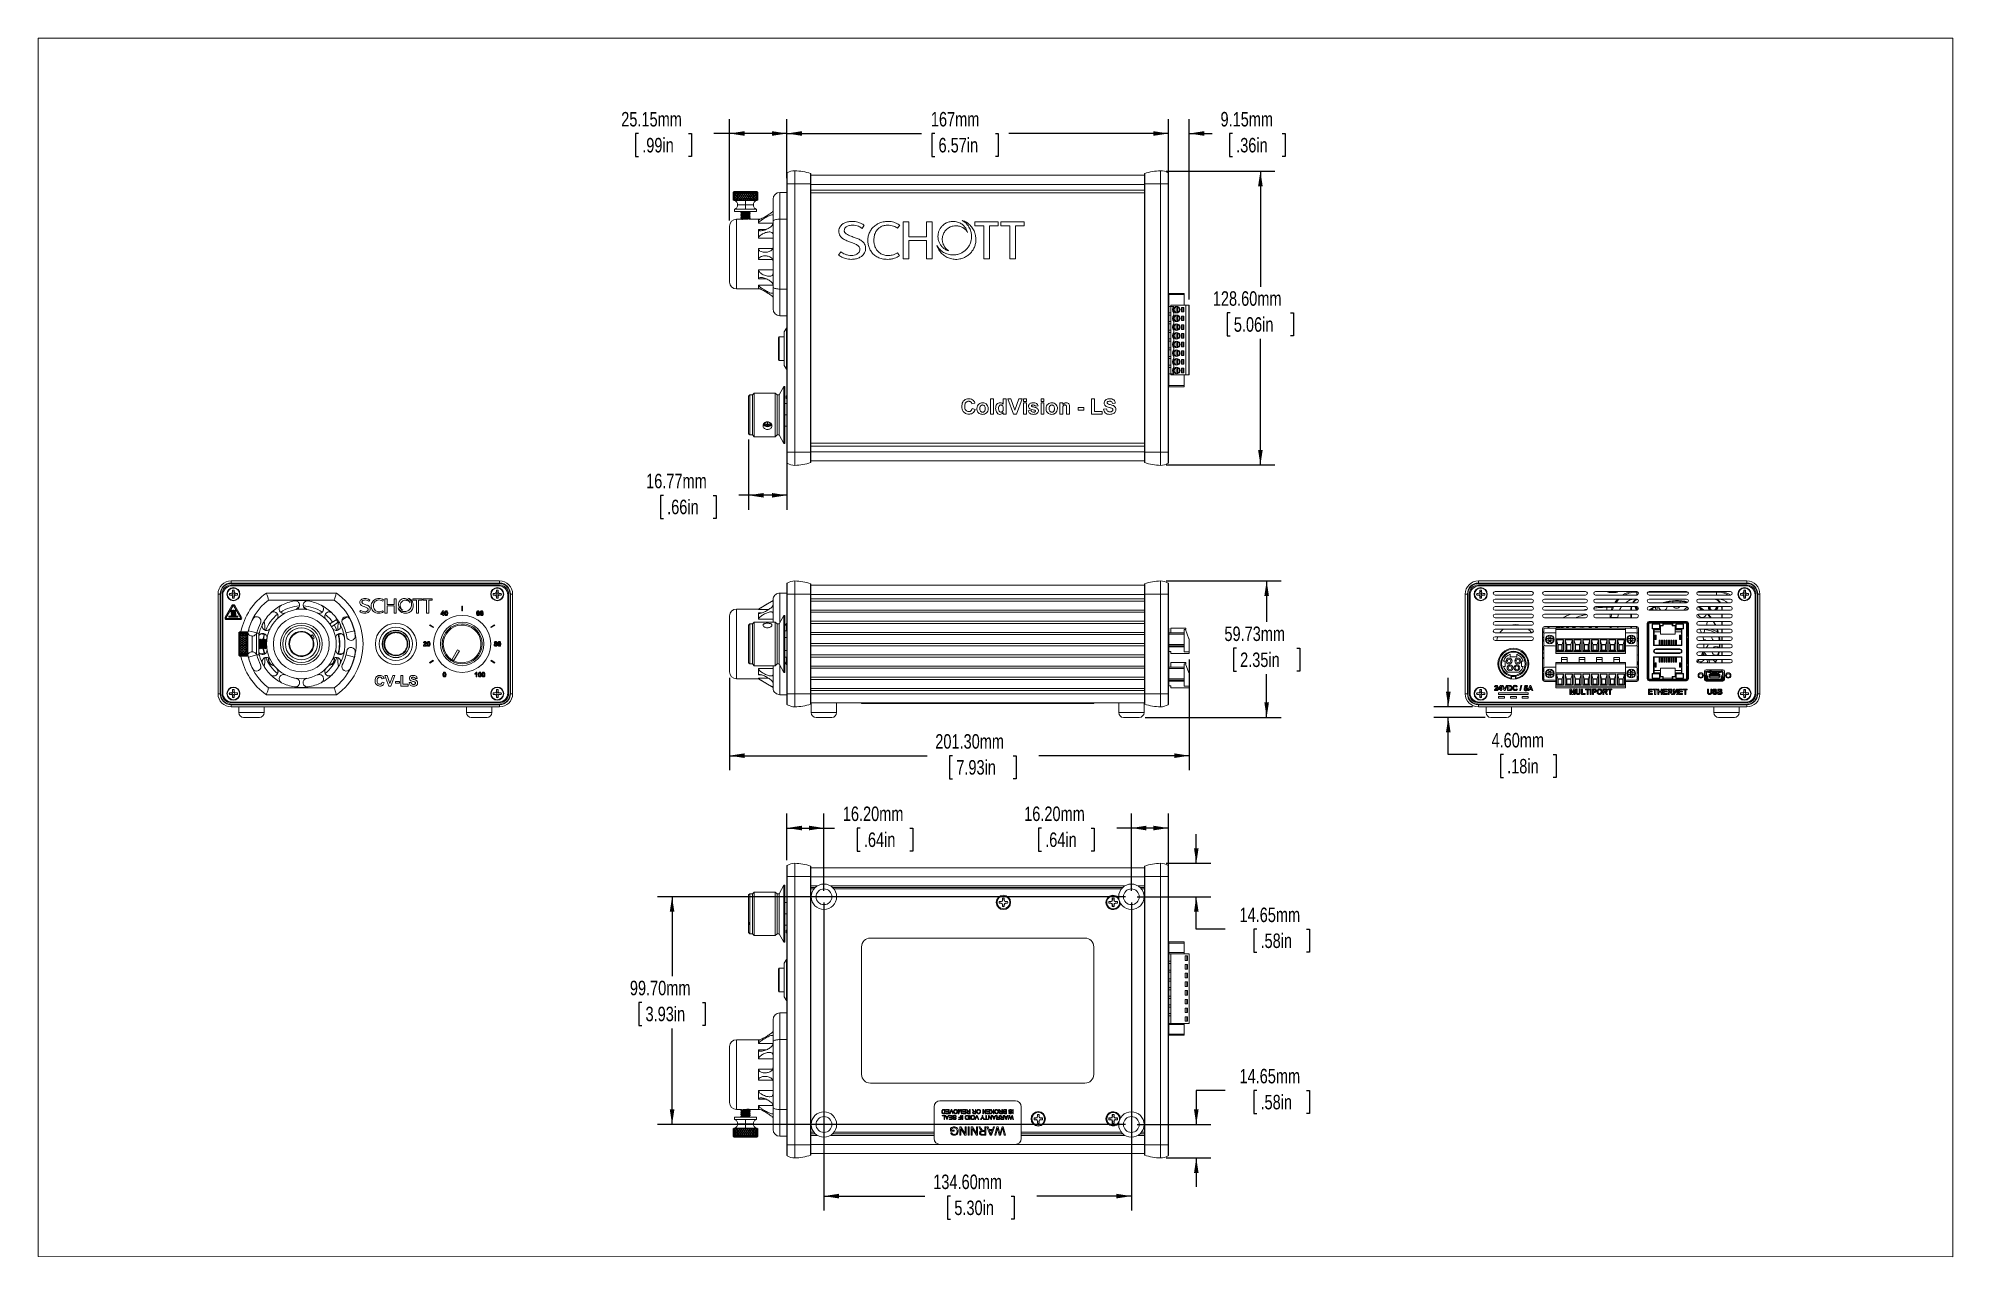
# Model space of a CAD drawing. Header units: millimetres. Extents: x 6 to 425, y 6 to 273.
import ezdxf

# ---------------------------------------------------------------- set-up
doc = ezdxf.new("R2010")
doc.units = ezdxf.units.MM
doc.layers.add('BORDER', color=179, linetype='Continuous', lineweight=15)
doc.layers.add('ITAR', color=7, linetype='Continuous')
doc.styles.add('SLDTEXTSTYLE0', font='TXT', dxfattribs={"width": 0.75})
doc.dimstyles.new('SLDDIMSTYLE0', dxfattribs={"dimtxt": 3.175, "dimasz": 3.302, "dimexe": 0, "dimexo": 0.0625, "dimgap": 0.79375, "dimtad": 0, "dimtih": 1, "dimtoh": 1, "dimlfac": 2, "dimrnd": 1e-09, "dimzin": 4, "dimdsep": 46, "dimtxsty": 'SLDTEXTSTYLE0', "dimsah": 1, "dimcen": 0.09, "dimadec": 0, "dimazin": 1, "dimtfac": 1, "dimtofl": 0, "dimtmove": 0, "dimatfit": 3, "dimfxl": 1, "dimfrac": 2, "dimtolj": 1, "dimtzin": 12, "dimarcsym": 0})
doc.dimstyles.new('SLDDIMSTYLE1', dxfattribs={"dimtxt": 3.175, "dimasz": 3.302, "dimexe": 0, "dimexo": 0.0625, "dimgap": 0.79375, "dimtad": 0, "dimtih": 1, "dimtoh": 1, "dimlfac": 2, "dimrnd": 1e-09, "dimzin": 12, "dimdsep": 46, "dimtxsty": 'SLDTEXTSTYLE0', "dimsah": 1, "dimcen": 0.09, "dimadec": 0, "dimazin": 3, "dimtfac": 1, "dimtofl": 0, "dimtmove": 0, "dimatfit": 3, "dimfxl": 1, "dimfrac": 2, "dimtolj": 1, "dimtzin": 12, "dimarcsym": 0})
doc.dimstyles.new('SLDDIMSTYLE2', dxfattribs={"dimtxt": 3.175, "dimasz": 3.302, "dimexe": 0, "dimexo": 0.0625, "dimgap": 0.79375, "dimtad": 0, "dimtih": 1, "dimtoh": 1, "dimlfac": 2, "dimrnd": 1e-09, "dimzin": 4, "dimdsep": 46, "dimtxsty": 'SLDTEXTSTYLE0', "dimsah": 1, "dimcen": 0.09, "dimadec": 0, "dimazin": 1, "dimtfac": 1, "dimtmove": 0, "dimatfit": 0, "dimfxl": 1, "dimfrac": 2, "dimtolj": 1, "dimtzin": 12, "dimarcsym": 0})
doc.dimstyles.new('SLDDIMSTYLE3', dxfattribs={"dimtxt": 3.175, "dimasz": 3.302, "dimexe": 0, "dimexo": 0.0625, "dimgap": 0.79375, "dimtad": 0, "dimtih": 1, "dimtoh": 1, "dimlfac": 2, "dimrnd": 1e-09, "dimzin": 12, "dimdsep": 46, "dimtxsty": 'SLDTEXTSTYLE0', "dimsah": 1, "dimcen": 0.09, "dimadec": 0, "dimazin": 3, "dimtfac": 1, "dimtmove": 0, "dimatfit": 0, "dimfxl": 1, "dimfrac": 2, "dimtolj": 1, "dimtzin": 12, "dimarcsym": 0})

msp = doc.modelspace()

# ---------------------------------------------------------------- blocks, each defined once
blk = doc.blocks.new('_D')
at = {"layer": 'ITAR'}
for p, q in [((258.31, 137.11), (258.31, 112.85)), ((157.66, 133.1), (157.66, 112.85)), ((157.66, 116.03), (200.9, 116.03)), ((206.51, 116), (205.86, 116)), ((205.86, 116), (205.86, 110.96)), ((219.76, 116), (220.4, 116)), ((220.4, 116), (220.4, 110.96)), ((258.31, 116.03), (225.37, 116.03)), ((205.86, 110.96), (206.51, 110.96)), ((220.4, 110.96), (219.76, 110.96))]:
    blk.add_line(p, q, dxfattribs=at)
for points in [[(157.66, 116.03), (160.97, 115.52), (160.97, 116.54)], [(258.31, 116.03), (255.01, 116.54), (255.01, 115.52)]]:
    blk.add_solid(points, dxfattribs=at)
at = {"layer": 'ITAR', "char_height": 3.175, "attachment_point": 1, "style": 'SLDTEXTSTYLE0'}
for s, insert in [('201.30mm', (202.71, 120.74)), ('7.93in', (207.31, 115.06))]:
    blk.add_mtext(s, dxfattribs=dict(at, insert=insert))
blk = doc.blocks.new('_D_1')
at = {"layer": 'ITAR'}
for p, q in [((253.26, 154.27), (278.43, 154.27)), ((275.25, 154.27), (275.25, 145.3)), ((268.63, 139.56), (267.99, 139.56)), ((267.99, 139.56), (267.99, 134.52)), ((281.88, 139.56), (282.52, 139.56)), ((282.52, 139.56), (282.52, 134.52)), ((267.99, 134.52), (268.63, 134.52)), ((282.52, 134.52), (281.88, 134.52)), ((275.25, 124.41), (275.25, 133.88)), ((248.64, 124.41), (278.43, 124.41))]:
    blk.add_line(p, q, dxfattribs=at)
for points in [[(275.25, 154.27), (274.75, 150.97), (275.76, 150.97)], [(275.25, 124.41), (275.76, 127.71), (274.75, 127.71)]]:
    blk.add_solid(points, dxfattribs=at)
at = {"layer": 'ITAR', "char_height": 3.175, "attachment_point": 1, "style": 'SLDTEXTSTYLE0'}
for s, insert in [('59.73mm', (266.01, 144.3)), ('2.35in', (269.44, 138.61))]:
    blk.add_mtext(s, dxfattribs=dict(at, insert=insert))
blk = doc.blocks.new('_D_2')
at = {"layer": 'ITAR'}
for p, q in [((315.02, 126.71), (315.02, 133.06)), ((320.35, 126.71), (311.85, 126.71)), ((323.07, 124.41), (311.85, 124.41)), ((315.02, 116.29), (315.02, 124.41)), ((321.37, 116.29), (315.02, 116.29)), ((327.1, 116.27), (326.45, 116.27)), ((326.45, 116.27), (326.45, 111.23)), ((338, 116.27), (338.65, 116.27)), ((338.65, 116.27), (338.65, 111.23)), ((326.45, 111.23), (327.1, 111.23)), ((338.65, 111.23), (338, 111.23))]:
    blk.add_line(p, q, dxfattribs=at)
for points in [[(315.02, 126.71), (315.53, 130.01), (314.51, 130.01)], [(315.02, 124.41), (314.51, 121.11), (315.53, 121.11)]]:
    blk.add_solid(points, dxfattribs=at)
at = {"layer": 'ITAR', "char_height": 3.175, "attachment_point": 1, "style": 'SLDTEXTSTYLE0'}
for s, insert in [('4.60mm', (324.48, 121.01)), ('.18in', (327.9, 115.32))]:
    blk.add_mtext(s, dxfattribs=dict(at, insert=insert))
blk = doc.blocks.new('_D_3')
at = {"layer": 'ITAR'}
for p, q in [((161.85, 185.22), (161.85, 169.85)), ((170.24, 181.17), (170.24, 169.85)), ((143.21, 173), (142.56, 173)), ((142.56, 173), (142.56, 167.96)), ((154.11, 173), (154.76, 173)), ((154.76, 173), (154.76, 167.96)), ((161.85, 173.03), (159.72, 173.03)), ((170.24, 173.03), (161.85, 173.03)), ((142.56, 167.96), (143.21, 167.96)), ((154.76, 167.96), (154.11, 167.96))]:
    blk.add_line(p, q, dxfattribs=at)
for points in [[(161.85, 173.03), (165.16, 172.52), (165.16, 173.53)], [(170.24, 173.03), (166.94, 173.53), (166.94, 172.52)]]:
    blk.add_solid(points, dxfattribs=at)
at = {"layer": 'ITAR', "char_height": 3.175, "attachment_point": 1, "style": 'SLDTEXTSTYLE0'}
for s, insert in [('16.77mm', (139.41, 177.74)), ('.66in', (144.01, 172.06))]:
    blk.add_mtext(s, dxfattribs=dict(at, insert=insert))
blk = doc.blocks.new('_D_4')
at = {"layer": 'ITAR'}
for p, q in [((137.76, 252.19), (137.11, 252.19)), ((137.11, 252.19), (137.11, 247.15)), ((148.66, 252.19), (149.31, 252.19)), ((149.31, 252.19), (149.31, 247.15)), ((157.66, 252.22), (154.27, 252.22)), ((157.66, 233.21), (157.66, 255.39)), ((170.24, 252.22), (157.66, 252.22)), ((170.24, 242.46), (170.24, 255.39)), ((137.11, 247.15), (137.76, 247.15)), ((149.31, 247.15), (148.66, 247.15))]:
    blk.add_line(p, q, dxfattribs=at)
for points in [[(157.66, 252.22), (160.97, 251.71), (160.97, 252.73)], [(170.24, 252.22), (166.94, 252.73), (166.94, 251.71)]]:
    blk.add_solid(points, dxfattribs=at)
at = {"layer": 'ITAR', "char_height": 3.175, "attachment_point": 1, "style": 'SLDTEXTSTYLE0'}
for s, insert in [('25.15mm', (133.96, 256.93)), ('.99in', (138.56, 251.25))]:
    blk.add_mtext(s, dxfattribs=dict(at, insert=insert))
blk = doc.blocks.new('_D_5')
at = {"layer": 'ITAR'}
for p, q in [((170.24, 242.46), (170.24, 255.39)), ((170.24, 252.22), (199.67, 252.22)), ((202.62, 252.19), (201.97, 252.19)), ((201.97, 252.19), (201.97, 247.15)), ((215.87, 252.19), (216.51, 252.19)), ((216.51, 252.19), (216.51, 247.15)), ((253.74, 252.22), (218.81, 252.22)), ((253.74, 242.46), (253.74, 255.39)), ((201.97, 247.15), (202.62, 247.15)), ((216.51, 247.15), (215.87, 247.15))]:
    blk.add_line(p, q, dxfattribs=at)
for points in [[(170.24, 252.22), (173.54, 251.71), (173.54, 252.73)], [(253.74, 252.22), (250.44, 252.73), (250.44, 251.71)]]:
    blk.add_solid(points, dxfattribs=at)
at = {"layer": 'ITAR', "char_height": 3.175, "attachment_point": 1, "style": 'SLDTEXTSTYLE0'}
for s, insert in [('167mm', (201.75, 256.93)), ('6.57in', (203.42, 251.25))]:
    blk.add_mtext(s, dxfattribs=dict(at, insert=insert))
blk = doc.blocks.new('_D_6')
at = {"layer": 'ITAR'}
for p, q in [((253.74, 252.22), (247.39, 252.22)), ((253.74, 242.46), (253.74, 255.39)), ((258.31, 215.88), (258.31, 255.39)), ((258.31, 252.22), (263.33, 252.22)), ((267.77, 252.19), (267.13, 252.19)), ((267.13, 252.19), (267.13, 247.15)), ((278.67, 252.19), (279.32, 252.19)), ((279.32, 252.19), (279.32, 247.15)), ((267.13, 247.15), (267.77, 247.15)), ((279.32, 247.15), (278.67, 247.15))]:
    blk.add_line(p, q, dxfattribs=at)
for points in [[(253.74, 252.22), (250.44, 252.73), (250.44, 251.71)], [(258.31, 252.22), (261.62, 251.71), (261.62, 252.73)]]:
    blk.add_solid(points, dxfattribs=at)
at = {"layer": 'ITAR', "char_height": 3.175, "attachment_point": 1, "style": 'SLDTEXTSTYLE0'}
for s, insert in [('9.15mm', (265.15, 256.93)), ('.36in', (268.58, 251.25))]:
    blk.add_mtext(s, dxfattribs=dict(at, insert=insert))
blk = doc.blocks.new('_D_7')
at = {"layer": 'ITAR'}
for p, q in [((253.26, 243.97), (277.06, 243.97)), ((273.89, 243.97), (273.89, 218.68)), ((267.26, 212.94), (266.62, 212.94)), ((266.62, 212.94), (266.62, 207.9)), ((280.51, 212.94), (281.16, 212.94)), ((281.16, 212.94), (281.16, 207.9)), ((266.62, 207.9), (267.26, 207.9)), ((273.89, 179.67), (273.89, 207.26)), ((281.16, 207.9), (280.51, 207.9)), ((253.26, 179.67), (277.06, 179.67))]:
    blk.add_line(p, q, dxfattribs=at)
for points in [[(273.89, 243.97), (273.38, 240.67), (274.39, 240.67)], [(273.89, 179.67), (274.39, 182.97), (273.38, 182.97)]]:
    blk.add_solid(points, dxfattribs=at)
at = {"layer": 'ITAR', "char_height": 3.175, "attachment_point": 1, "style": 'SLDTEXTSTYLE0'}
for s, insert in [('128.60mm', (263.47, 217.68)), ('5.06in', (268.07, 212))]:
    blk.add_mtext(s, dxfattribs=dict(at, insert=insert))
blk = doc.blocks.new('_D_8')
at = {"layer": 'ITAR'}
for p, q in [((170.24, 93.18), (170.24, 103.37)), ((178.34, 86.42), (178.34, 103.37)), ((170.24, 100.19), (178.34, 100.19)), ((178.34, 100.19), (180.66, 100.19)), ((186.27, 100.17), (185.62, 100.17)), ((185.62, 100.17), (185.62, 95.13)), ((197.17, 100.17), (197.82, 100.17)), ((197.82, 100.17), (197.82, 95.13)), ((185.62, 95.13), (186.27, 95.13)), ((197.82, 95.13), (197.17, 95.13))]:
    blk.add_line(p, q, dxfattribs=at)
for points in [[(170.24, 100.19), (173.54, 99.68), (173.54, 100.7)], [(178.34, 100.19), (175.04, 100.7), (175.04, 99.68)]]:
    blk.add_solid(points, dxfattribs=at)
at = {"layer": 'ITAR', "char_height": 3.175, "attachment_point": 1, "style": 'SLDTEXTSTYLE0'}
for s, insert in [('16.20mm', (182.47, 104.9)), ('.64in', (187.08, 99.22))]:
    blk.add_mtext(s, dxfattribs=dict(at, insert=insert))
blk = doc.blocks.new('_D_9')
at = {"layer": 'ITAR'}
for p, q in [((245.64, 86.42), (245.64, 103.37)), ((253.74, 90.87), (253.74, 103.37)), ((225.96, 100.17), (225.32, 100.17)), ((225.32, 100.17), (225.32, 95.13)), ((236.87, 100.17), (237.51, 100.17)), ((237.51, 100.17), (237.51, 95.13)), ((245.64, 100.19), (242.48, 100.19)), ((253.74, 100.19), (245.64, 100.19)), ((225.32, 95.13), (225.96, 95.13)), ((237.51, 95.13), (236.87, 95.13))]:
    blk.add_line(p, q, dxfattribs=at)
for points in [[(245.64, 100.19), (248.94, 99.68), (248.94, 100.7)], [(253.74, 100.19), (250.44, 100.7), (250.44, 99.68)]]:
    blk.add_solid(points, dxfattribs=at)
at = {"layer": 'ITAR', "char_height": 3.175, "attachment_point": 1, "style": 'SLDTEXTSTYLE0'}
for s, insert in [('16.20mm', (222.17, 104.9)), ('.64in', (226.77, 99.22))]:
    blk.add_mtext(s, dxfattribs=dict(at, insert=insert))
blk = doc.blocks.new('_D_10')
at = {"layer": 'ITAR'}
for p, q in [((259.85, 92.47), (259.85, 98.82)), ((253.26, 92.47), (263.03, 92.47)), ((246.91, 85.15), (263.03, 85.15)), ((259.85, 78.07), (259.85, 85.15)), ((266.2, 78.07), (259.85, 78.07)), ((273.1, 78.04), (272.46, 78.04)), ((272.46, 78.04), (272.46, 73)), ((284.01, 78.04), (284.65, 78.04)), ((284.65, 78.04), (284.65, 73)), ((272.46, 73), (273.1, 73)), ((284.65, 73), (284.01, 73))]:
    blk.add_line(p, q, dxfattribs=at)
for points in [[(259.85, 92.47), (260.36, 95.77), (259.35, 95.77)], [(259.85, 85.15), (259.35, 81.85), (260.36, 81.85)]]:
    blk.add_solid(points, dxfattribs=at)
at = {"layer": 'ITAR', "char_height": 3.175, "attachment_point": 1, "style": 'SLDTEXTSTYLE0'}
for s, insert in [('14.65mm', (269.31, 82.78)), ('.58in', (273.91, 77.1))]:
    blk.add_mtext(s, dxfattribs=dict(at, insert=insert))
blk = doc.blocks.new('_D_11')
at = {"layer": 'ITAR'}
for p, q in [((266.2, 42.76), (259.85, 42.76)), ((259.85, 42.76), (259.85, 35.3)), ((273.1, 42.74), (272.46, 42.74)), ((272.46, 42.74), (272.46, 37.7)), ((284.01, 42.74), (284.65, 42.74)), ((284.65, 42.74), (284.65, 37.7)), ((246.91, 35.3), (263.03, 35.3)), ((272.46, 37.7), (273.1, 37.7)), ((284.65, 37.7), (284.01, 37.7)), ((253.26, 27.97), (263.03, 27.97)), ((259.85, 27.97), (259.85, 21.62))]:
    blk.add_line(p, q, dxfattribs=at)
for points in [[(259.85, 35.3), (260.36, 38.6), (259.35, 38.6)], [(259.85, 27.97), (259.35, 24.67), (260.36, 24.67)]]:
    blk.add_solid(points, dxfattribs=at)
at = {"layer": 'ITAR', "char_height": 3.175, "attachment_point": 1, "style": 'SLDTEXTSTYLE0'}
for s, insert in [('14.65mm', (269.31, 47.48)), ('.58in', (273.91, 41.79))]:
    blk.add_mtext(s, dxfattribs=dict(at, insert=insert))
blk = doc.blocks.new('_D_12')
at = {"layer": 'ITAR'}
for p, q in [((244.37, 85.15), (141.92, 85.15)), ((145.09, 85.15), (145.09, 67.76)), ((138.47, 62.03), (137.82, 62.03)), ((137.82, 62.03), (137.82, 56.99)), ((151.72, 62.03), (152.36, 62.03)), ((152.36, 62.03), (152.36, 56.99)), ((137.82, 56.99), (138.47, 56.99)), ((145.09, 35.3), (145.09, 56.34)), ((152.36, 56.99), (151.72, 56.99)), ((244.37, 35.3), (141.92, 35.3))]:
    blk.add_line(p, q, dxfattribs=at)
for points in [[(145.09, 85.15), (144.59, 81.85), (145.6, 81.85)], [(145.09, 35.3), (145.6, 38.6), (144.59, 38.6)]]:
    blk.add_solid(points, dxfattribs=at)
at = {"layer": 'ITAR', "char_height": 3.175, "attachment_point": 1, "style": 'SLDTEXTSTYLE0'}
for s, insert in [('99.70mm', (135.85, 66.76)), ('3.93in', (139.28, 61.08))]:
    blk.add_mtext(s, dxfattribs=dict(at, insert=insert))
blk = doc.blocks.new('_D_13')
at = {"layer": 'ITAR'}
for p, q in [((178.34, 83.88), (178.34, 16.44)), ((245.64, 83.88), (245.64, 16.44)), ((178.34, 19.62), (200.46, 19.62)), ((206.07, 19.6), (205.42, 19.6)), ((205.42, 19.6), (205.42, 14.56)), ((219.32, 19.6), (219.96, 19.6)), ((219.96, 19.6), (219.96, 14.56)), ((245.64, 19.62), (224.93, 19.62)), ((205.42, 14.56), (206.07, 14.56)), ((219.96, 14.56), (219.32, 14.56))]:
    blk.add_line(p, q, dxfattribs=at)
for points in [[(178.34, 19.62), (181.64, 19.11), (181.64, 20.13)], [(245.64, 19.62), (242.34, 20.13), (242.34, 19.11)]]:
    blk.add_solid(points, dxfattribs=at)
at = {"layer": 'ITAR', "char_height": 3.175, "attachment_point": 1, "style": 'SLDTEXTSTYLE0'}
for s, insert in [('134.60mm', (202.27, 24.33)), ('5.30in', (206.88, 18.65))]:
    blk.add_mtext(s, dxfattribs=dict(at, insert=insert))

# ---------------------------------------------------------------- dimensions: what is measured, and where the dimension line sits
at = {"layer": 'ITAR'}
for base, p1, p2, dimstyle, picture, middle in [((157.6648, 252.2174), (170.2398, 241.1942), (157.6648, 231.9392), 'SLDDIMSTYLE1', '_D_4', (143.2093, 252.2174)), ((253.7398, 252.2174), (170.2398, 241.1942), (253.7398, 241.1942), 'SLDDIMSTYLE1', '_D_5', (209.2409, 252.2174)), ((258.3133, 252.2174), (253.7398, 241.1942), (258.3133, 214.6132), 'SLDDIMSTYLE3', '_D_6', (273.2229, 252.2174)), ((161.8539, 173.0268), (170.2398, 182.4442), (161.8539, 186.4917), 'SLDDIMSTYLE1', '_D_3', (148.6601, 173.0268)), ((258.3133, 116.0288), (157.6648, 134.3711), (258.3133, 138.3841), 'SLDDIMSTYLE0', '_D', (213.1321, 116.0288)), ((178.3398, 100.1901), (170.2398, 91.9139), (178.3398, 85.1475), 'SLDDIMSTYLE0', '_D_8', (191.7208, 100.1901)), ((245.6398, 100.1901), (253.7398, 89.5965), (245.6398, 85.1475), 'SLDDIMSTYLE0', '_D_9', (231.4167, 100.1901)), ((245.6398, 19.6199), (178.3398, 85.1475), (245.6398, 85.1475), 'SLDDIMSTYLE0', '_D_13', (212.6939, 19.6199))]:
    dim = msp.add_linear_dim(base=base, p1=p1, p2=p2, dimstyle=dimstyle, dxfattribs=at)
    dim.commit()
    dim.dimension.update_dxf_attribs({"geometry": picture, "text_midpoint": middle, "dimtype": 160})
for base, p1, p2, dimstyle, picture, middle in [((273.8858, 179.6692), (251.9903, 243.9692), (251.9903, 179.6692), 'SLDDIMSTYLE0', '_D_7', (273.8858, 212.9691)), ((275.2548, 124.4086), (251.9903, 154.2735), (247.3702, 124.4086), 'SLDDIMSTYLE1', '_D_1', (275.2548, 139.5865)), ((315.0214, 124.4086), (321.6175, 126.7086), (324.3361, 124.4086), 'SLDDIMSTYLE2', '_D_2', (315.0214, 116.2926)), ((259.8533, 85.1475), (251.9869, 92.4714), (245.6398, 85.1475), 'SLDDIMSTYLE3', '_D_10', (259.8533, 78.0674)), ((145.0944, 35.2954), (245.6398, 85.1475), (245.6398, 35.2954), 'SLDDIMSTYLE0', '_D_12', (145.0944, 62.0508)), ((259.8533, 35.2954), (251.9869, 27.9716), (245.6398, 35.2954), 'SLDDIMSTYLE3', '_D_11', (259.8533, 42.7629))]:
    dim = msp.add_linear_dim(base=base, p1=p1, p2=p2, angle=90, dimstyle=dimstyle, dxfattribs=at)
    dim.commit()
    dim.dimension.update_dxf_attribs({"geometry": picture, "text_midpoint": middle, "dimtype": 160})

# ---------------------------------------------------------------- linework, layer by layer
at = {"color": 7, "linetype": 'Continuous', "lineweight": 15}
for p, q in [((170.2903, 241.1942), (170.2903, 243.5985)), ((171.9869, 241.1942), (171.9869, 244.0691)), ((171.9926, 241.1942), (171.9926, 244.0691)), ((175.4206, 243.4668), (175.4206, 241.1942)), ((248.5589, 241.1942), (248.5589, 243.4668)), ((251.9869, 244.0691), (251.9869, 241.1942)), ((251.9927, 244.0691), (251.9927, 241.1942)), ((253.6893, 243.5985), (253.6893, 241.1942)), ((158.6843, 239.513), (158.4859, 239.3145)), ((158.4859, 239.3145), (158.4859, 239.2413)), ((158.4864, 239.3145), (158.4859, 239.3145)), ((158.4864, 239.3145), (158.4859, 239.2419)), ((158.4859, 239.1317), (158.4859, 238.5756)), ((158.4859, 239.131), (158.493, 238.8549)), ((158.4862, 239.1864), (158.4891, 239.3145)), ((158.4874, 239.2415), (158.4862, 239.1864)), ((158.4862, 239.1864), (158.4961, 238.9103)), ((158.4862, 239.1864), (158.4893, 239.0989)), ((158.5501, 239.3766), (158.4864, 239.3145)), ((158.4891, 239.3145), (158.5541, 239.3762)), ((158.4891, 239.3145), (158.507, 239.3145)), ((158.52, 239.1864), (158.4961, 238.9103)), ((158.4997, 238.8549), (158.5266, 239.131)), ((158.507, 239.3145), (158.5615, 239.3762)), ((158.507, 239.3145), (158.52, 239.1864)), ((158.5181, 239.3145), (158.5713, 239.3766)), ((158.536, 239.3145), (158.5181, 239.3145)), ((158.5181, 239.3145), (158.5266, 239.2419)), ((158.536, 239.3145), (158.5266, 239.2419)), ((158.5266, 239.131), (158.5674, 238.8549)), ((158.5337, 239.1864), (158.5524, 239.3145)), ((158.5337, 239.1864), (158.5772, 238.9103)), ((158.6084, 239.3766), (158.536, 239.3145)), ((158.5501, 239.3766), (158.5541, 239.3762)), ((158.5524, 239.3145), (158.6261, 239.3762)), ((158.5524, 239.3145), (158.6057, 239.3145)), ((158.5615, 239.3762), (158.5713, 239.3766)), ((158.5615, 239.3762), (158.5625, 239.3663)), ((158.6342, 239.1864), (158.5772, 238.9103)), ((158.5772, 238.9103), (158.5989, 238.9075)), ((158.5875, 238.8549), (158.6474, 239.131)), ((158.6057, 239.3145), (158.648, 239.3762)), ((158.6057, 239.3145), (158.6342, 239.1864)), ((158.6084, 239.3766), (158.6261, 239.3762)), ((158.6302, 239.3145), (158.6712, 239.3766)), ((158.6656, 239.3145), (158.6302, 239.3145)), ((158.6302, 239.3145), (158.6474, 239.2419)), ((158.6633, 239.1787), (158.6342, 239.1864)), ((158.6656, 239.3145), (158.6474, 239.2419)), ((158.6474, 239.2419), (158.674, 239.2349)), ((158.6474, 239.131), (158.6786, 239.1228)), ((158.6474, 239.131), (158.7207, 238.8549)), ((158.648, 239.3762), (158.6712, 239.3766)), ((158.648, 239.3762), (158.6537, 239.35)), ((158.6612, 239.1864), (158.6952, 239.3145)), ((158.6612, 239.1864), (158.7369, 238.9103)), ((158.7444, 239.3766), (158.6656, 239.3145)), ((158.6843, 239.513), (161.1648, 239.513)), ((158.6952, 239.3145), (158.7752, 239.3762)), ((158.6952, 239.3145), (158.7822, 239.3145)), ((158.8254, 239.1864), (158.7369, 238.9103)), ((158.7369, 238.9103), (158.7703, 238.9057)), ((158.7444, 239.3766), (158.7752, 239.3762)), ((158.7535, 238.8549), (158.8448, 239.131)), ((158.7822, 239.3145), (158.8109, 239.3762)), ((158.7822, 239.3145), (158.8254, 239.1864)), ((158.8109, 239.3762), (158.847, 239.3766)), ((158.8109, 239.3762), (158.8263, 239.3301)), ((158.8194, 239.3145), (158.847, 239.3766)), ((158.871, 239.3145), (158.8194, 239.3145)), ((158.8194, 239.3145), (158.8448, 239.2419)), ((158.8695, 239.1737), (158.8254, 239.1864)), ((158.871, 239.3145), (158.8448, 239.2419)), ((158.8448, 239.2419), (158.8816, 239.2313)), ((158.8448, 239.131), (158.8909, 239.1178)), ((158.8448, 239.131), (158.9483, 238.8549)), ((158.8569, 239.2384), (158.8794, 239.1709)), ((158.8647, 239.1864), (158.9129, 239.3145)), ((158.8647, 239.1864), (158.9703, 238.9103)), ((158.9539, 239.3766), (158.871, 239.3145)), ((158.9129, 239.3145), (158.9969, 239.3762)), ((158.9129, 239.3145), (159.031, 239.3145)), ((158.9379, 239.3329), (158.9539, 239.3766)), ((158.9539, 239.3766), (158.9969, 239.3762)), ((159.0876, 239.1864), (158.9703, 238.9103)), ((158.9703, 238.9103), (159.0222, 238.9024)), ((159, 238.847), (158.9765, 238.9094)), ((158.9929, 238.8549), (159.1126, 239.131)), ((159.031, 239.3145), (159.0454, 239.3762)), ((159.031, 239.3145), (159.0876, 239.1864)), ((159.0454, 239.3762), (159.0931, 239.3766)), ((159.0454, 239.3762), (159.1354, 239.1709)), ((159.0798, 239.3145), (159.0931, 239.3766)), ((159.1462, 239.3145), (159.0798, 239.3145)), ((159.0798, 239.3145), (159.1126, 239.2419)), ((159.1354, 239.1709), (159.0876, 239.1864)), ((159.1462, 239.3145), (159.1126, 239.2419)), ((159.1126, 239.2419), (159.1605, 239.2263)), ((159.1126, 239.131), (159.1605, 239.1155)), ((159.1126, 239.131), (159.2432, 238.8549)), ((159.1189, 239.129), (159.1605, 239.2263)), ((159.1381, 239.1864), (159.1991, 239.3145)), ((159.1381, 239.1864), (159.2705, 238.9103)), ((159.2306, 239.3766), (159.1462, 239.3145)), ((159.2879, 238.847), (159.1605, 239.1155)), ((159.1991, 239.3145), (159.2844, 239.3762)), ((159.1991, 239.3145), (159.3447, 239.3145)), ((159.2029, 239.3173), (159.2306, 239.3766)), ((159.2306, 239.3766), (159.2844, 239.3762)), ((159.4129, 239.1864), (159.2705, 238.9103)), ((159.2705, 238.9103), (159.3152, 238.9024)), ((159.2879, 238.847), (159.3152, 238.9024)), ((159.2982, 238.8549), (159.4428, 239.131)), ((159.3152, 238.9024), (159.483, 239.2263)), ((159.3442, 239.3762), (159.4022, 239.3766)), ((159.3447, 239.3145), (159.3442, 239.3762)), ((159.3442, 239.3762), (159.453, 239.1709)), ((159.3447, 239.3145), (159.4129, 239.1864)), ((159.4036, 239.3145), (159.4022, 239.3766)), ((159.4827, 239.3145), (159.4036, 239.3145)), ((159.4036, 239.3145), (159.4428, 239.2419)), ((159.453, 239.1709), (159.4129, 239.1864)), ((159.4827, 239.3145), (159.4428, 239.2419)), ((159.4428, 239.2419), (159.483, 239.2263)), ((159.4428, 239.131), (159.5965, 238.8549)), ((159.4428, 239.131), (159.483, 239.1155)), ((159.483, 239.2263), (159.453, 239.1709)), ((159.4731, 239.1864), (159.545, 239.3145)), ((159.4731, 239.1864), (159.6282, 238.9103)), ((159.566, 239.3766), (159.4827, 239.3145)), ((159.483, 239.2263), (159.566, 239.3766)), ((159.6328, 238.847), (159.483, 239.1155)), ((159.545, 239.3145), (159.6291, 239.3762)), ((159.545, 239.3145), (159.7137, 239.3145)), ((159.566, 239.3766), (159.6291, 239.3762)), ((159.7914, 239.1864), (159.6282, 238.9103)), ((159.6282, 238.9103), (159.6645, 238.9024)), ((159.6328, 238.847), (159.6645, 238.9024)), ((159.6602, 238.8549), (159.8253, 239.131)), ((159.6645, 238.9024), (159.8566, 239.2263)), ((159.6645, 238.7916), (159.6645, 238.9024)), ((159.6984, 239.3762), (159.7649, 239.3766)), ((159.7137, 239.3145), (159.6984, 239.3762)), ((159.6984, 239.3762), (159.8226, 239.1709)), ((159.7137, 239.3145), (159.7914, 239.1864)), ((159.7809, 239.3145), (159.7649, 239.3766)), ((159.8703, 239.3145), (159.7809, 239.3145)), ((159.7809, 239.3145), (159.8253, 239.2419)), ((159.8226, 239.1709), (159.7914, 239.1864)), ((159.8566, 239.2263), (159.8226, 239.1709)), ((159.8703, 239.3145), (159.8253, 239.2419)), ((159.8253, 239.2419), (159.8566, 239.2263)), ((159.8253, 239.131), (159.8566, 239.1155)), ((159.8253, 239.131), (159.9975, 238.8549)), ((159.8566, 239.2263), (159.95, 239.3766)), ((159.8566, 239.2263), (159.8566, 239.1155)), ((160.0242, 238.847), (159.8566, 239.1155)), ((159.8595, 239.1864), (159.9402, 239.3145)), ((159.8595, 239.1864), (160.0326, 238.9103)), ((159.95, 239.3766), (159.8703, 239.3145)), ((159.9402, 239.3145), (160.0205, 239.3762)), ((159.9402, 239.3145), (160.1267, 239.3145)), ((159.95, 239.3766), (160.0205, 239.3762)), ((160.0242, 238.847), (160.0594, 238.9024)), ((160.2117, 239.1864), (160.0326, 238.9103)), ((160.0326, 238.9103), (160.0594, 238.9024)), ((160.0594, 238.9024), (160.2699, 239.2263)), ((160.0594, 238.9024), (160.0947, 238.847)), ((160.0594, 238.7916), (160.0594, 238.9024)), ((160.068, 238.8549), (160.2485, 239.131)), ((160.0971, 239.3762), (160.17, 239.3766)), ((160.1267, 239.3145), (160.0971, 239.3762)), ((160.0971, 239.3762), (160.233, 239.1709)), ((160.1267, 239.3145), (160.2117, 239.1864)), ((160.2002, 239.3145), (160.17, 239.3766)), ((160.2972, 239.3145), (160.2002, 239.3145)), ((160.2002, 239.3145), (160.2485, 239.2419)), ((160.233, 239.1709), (160.2117, 239.1864)), ((160.2699, 239.2263), (160.233, 239.1709)), ((160.2972, 239.3145), (160.2485, 239.2419)), ((160.2485, 239.2419), (160.2699, 239.2263)), ((160.2485, 239.131), (160.2699, 239.1155)), ((160.2485, 239.131), (160.4339, 238.8549)), ((160.2699, 239.2263), (160.371, 239.3766)), ((160.2699, 239.2263), (160.2699, 239.1155)), ((160.2699, 239.2263), (160.3069, 239.1709)), ((160.4503, 238.847), (160.2699, 239.1155)), ((160.2856, 239.1864), (160.3725, 239.3145)), ((160.2856, 239.1864), (160.4714, 238.9103)), ((160.371, 239.3766), (160.2972, 239.3145)), ((160.371, 239.3766), (160.4466, 239.3762)), ((160.3725, 239.3145), (160.4466, 239.3762)), ((160.3725, 239.3145), (160.5714, 239.3145)), ((160.4503, 238.847), (160.4878, 238.9024)), ((160.6609, 239.1864), (160.4714, 238.9103)), ((160.4714, 238.9103), (160.4878, 238.9024)), ((160.4878, 238.9024), (160.7105, 239.2263)), ((160.4878, 238.9024), (160.5254, 238.847)), ((160.4878, 238.7916), (160.4878, 238.9024)), ((160.5091, 238.8549), (160.6996, 239.131)), ((160.5283, 239.3762), (160.6055, 239.3766)), ((160.5714, 239.3145), (160.5283, 239.3762)), ((160.5714, 239.3145), (160.6609, 239.1864)), ((160.6488, 239.3145), (160.6055, 239.3766)), ((160.7505, 239.3145), (160.6488, 239.3145)), ((160.6488, 239.3145), (160.6996, 239.2419)), ((160.6717, 239.1709), (160.6609, 239.1864)), ((160.7105, 239.2263), (160.6717, 239.1709)), ((160.7505, 239.3145), (160.6996, 239.2419)), ((160.6996, 239.2419), (160.7105, 239.2263)), ((160.6996, 239.131), (160.8926, 238.8549)), ((160.7105, 239.2263), (160.816, 239.3766)), ((160.7105, 239.2263), (160.7105, 239.1155)), ((160.7105, 239.2263), (160.7492, 239.1709)), ((160.7384, 239.1864), (160.8289, 239.3145)), ((160.7384, 239.1864), (160.9313, 238.9103)), ((160.816, 239.3766), (160.7505, 239.3145)), ((160.816, 239.3766), (160.8946, 239.3762)), ((160.8289, 239.3145), (160.8946, 239.3762)), ((160.8289, 239.3145), (161.034, 239.3145)), ((160.8981, 238.847), (160.9368, 238.9024)), ((161.1254, 239.1864), (160.9313, 238.9103)), ((160.9313, 238.9103), (160.9368, 238.9024)), ((160.9368, 238.9024), (161.1648, 239.2263)), ((160.9368, 238.9024), (160.9755, 238.847)), ((160.9368, 238.7916), (160.9368, 238.9024)), ((160.9701, 238.8549), (161.1648, 239.131)), ((160.9788, 239.3762), (161.0579, 239.3766)), ((161.034, 239.3145), (160.9788, 239.3762)), ((161.034, 239.3145), (161.1254, 239.1864)), ((161.0579, 239.3766), (161.1648, 239.2263)), ((161.1131, 239.3145), (161.0579, 239.3766)), ((161.1131, 239.3145), (161.1648, 239.2419)), ((161.2164, 239.3145), (161.1131, 239.3145)), ((161.1648, 239.2263), (161.1254, 239.1709)), ((161.1254, 239.1709), (161.1254, 239.1864)), ((161.1648, 239.513), (163.6452, 239.513)), ((161.1648, 239.2263), (161.2717, 239.3766)), ((161.2164, 239.3145), (161.1648, 239.2419)), ((161.1648, 239.2419), (161.1648, 239.2263)), ((161.1648, 239.2263), (161.3927, 238.9024)), ((161.1648, 239.2263), (161.2041, 239.1709)), ((161.1648, 239.2263), (161.1648, 239.1155)), ((161.1648, 239.131), (161.3595, 238.8549)), ((161.2041, 239.1864), (161.2955, 239.3145)), ((161.2041, 239.1864), (161.3983, 238.9103)), ((161.2041, 239.1709), (161.2041, 239.1864)), ((161.2717, 239.3766), (161.2164, 239.3145)), ((161.3508, 239.3762), (161.2717, 239.3766)), ((161.2955, 239.3145), (161.3508, 239.3762)), ((161.5006, 239.3145), (161.2955, 239.3145)), ((161.354, 238.847), (161.3927, 238.9024)), ((161.3983, 238.9103), (161.3927, 238.9024)), ((161.3927, 238.9024), (161.3927, 238.7916)), ((161.3927, 238.9024), (161.4314, 238.847)), ((161.5912, 239.1864), (161.3983, 238.9103)), ((161.5135, 239.3766), (161.435, 239.3762)), ((161.435, 239.3762), (161.5006, 239.3145)), ((161.437, 238.8549), (161.63, 239.131)), ((161.5006, 239.3145), (161.5912, 239.1864)), ((161.579, 239.3145), (161.5135, 239.3766)), ((161.5135, 239.3766), (161.6191, 239.2263)), ((161.579, 239.3145), (161.6807, 239.3145)), ((161.579, 239.3145), (161.63, 239.2419)), ((161.6191, 239.2263), (161.5803, 239.1709)), ((161.63, 239.2419), (161.6191, 239.2263)), ((161.6191, 239.2263), (161.8418, 238.9024)), ((161.6191, 239.2263), (161.6578, 239.1709)), ((161.6191, 239.2263), (161.6191, 239.1155)), ((161.6807, 239.3145), (161.63, 239.2419)), ((161.63, 239.131), (161.8205, 238.8549)), ((161.6578, 239.1709), (161.6686, 239.1864)), ((161.6686, 239.1864), (161.7582, 239.3145)), ((161.6686, 239.1864), (161.8581, 238.9103)), ((161.7241, 239.3766), (161.6807, 239.3145)), ((161.8013, 239.3762), (161.7241, 239.3766)), ((161.7582, 239.3145), (161.8013, 239.3762)), ((161.957, 239.3145), (161.7582, 239.3145)), ((161.8042, 238.847), (161.8418, 238.9024)), ((161.8581, 238.9103), (161.8418, 238.9024)), ((161.8418, 238.7916), (161.8418, 238.9024)), ((161.8418, 238.9024), (161.8792, 238.847)), ((162.044, 239.1864), (161.8581, 238.9103)), ((162.0596, 239.1155), (161.8793, 238.847)), ((161.9586, 239.3766), (161.8829, 239.3762)), ((161.8829, 239.3762), (161.957, 239.3145)), ((161.8956, 238.8549), (162.081, 239.131)), ((161.957, 239.3145), (162.044, 239.1864)), ((162.0323, 239.3145), (161.9586, 239.3766)), ((161.9586, 239.3766), (162.0596, 239.2263)), ((162.0596, 239.2263), (162.0226, 239.1709)), ((162.0323, 239.3145), (162.1294, 239.3145)), ((162.0323, 239.3145), (162.081, 239.2419)), ((162.081, 239.2419), (162.0596, 239.2263)), ((162.0596, 239.2263), (162.0596, 239.1155)), ((162.0596, 239.2263), (162.2702, 238.9024)), ((162.0596, 239.2263), (162.0965, 239.1709)), ((162.081, 239.131), (162.0596, 239.1155)), ((162.1294, 239.3145), (162.081, 239.2419)), ((162.081, 239.131), (162.2616, 238.8549)), ((162.2324, 239.3762), (162.0965, 239.1709)), ((162.0965, 239.1709), (162.1179, 239.1864)), ((162.1179, 239.1864), (162.2028, 239.3145)), ((162.1179, 239.1864), (162.2969, 238.9103)), ((162.1595, 239.3766), (162.1294, 239.3145)), ((162.2324, 239.3762), (162.1595, 239.3766)), ((162.2028, 239.3145), (162.2324, 239.3762)), ((162.3894, 239.3145), (162.2028, 239.3145)), ((162.2349, 238.847), (162.2702, 238.9024)), ((162.2969, 238.9103), (162.2702, 238.9024)), ((162.2702, 238.7916), (162.2702, 238.9024)), ((162.2702, 238.9024), (162.3053, 238.847)), ((162.47, 239.1864), (162.2969, 238.9103)), ((162.4729, 239.1155), (162.3053, 238.847)), ((162.3795, 239.3766), (162.309, 239.3762)), ((162.309, 239.3762), (162.3894, 239.3145)), ((162.332, 238.8549), (162.5042, 239.131)), ((162.4593, 239.3145), (162.3795, 239.3766)), ((162.3795, 239.3766), (162.4729, 239.2263)), ((162.3894, 239.3145), (162.47, 239.1864)), ((162.4593, 239.3145), (162.5487, 239.3145)), ((162.4593, 239.3145), (162.5042, 239.2419)), ((162.5042, 239.2419), (162.4729, 239.2263)), ((162.4729, 239.2263), (162.4729, 239.1155)), ((162.4729, 239.2263), (162.665, 238.9024)), ((162.4729, 239.2263), (162.5069, 239.1709)), ((162.5042, 239.131), (162.4729, 239.1155)), ((162.5487, 239.3145), (162.5042, 239.2419)), ((162.5042, 239.131), (162.6693, 238.8549)), ((162.6312, 239.3762), (162.5069, 239.1709)), ((162.5069, 239.1709), (162.5381, 239.1864)), ((162.5381, 239.1864), (162.6159, 239.3145)), ((162.5381, 239.1864), (162.7013, 238.9103)), ((162.5647, 239.3766), (162.5487, 239.3145)), ((162.6312, 239.3762), (162.5647, 239.3766)), ((162.6159, 239.3145), (162.6312, 239.3762)), ((162.7845, 239.3145), (162.6159, 239.3145)), ((162.7013, 238.9103), (162.665, 238.9024)), ((162.665, 238.7916), (162.665, 238.9024)), ((162.665, 238.9024), (162.6968, 238.847)), ((162.8465, 239.1155), (162.6968, 238.847)), ((162.7635, 239.3766), (162.7004, 239.3762)), ((162.7004, 239.3762), (162.7845, 239.3145)), ((162.8564, 239.1864), (162.7013, 238.9103)), ((162.733, 238.8549), (162.8867, 239.131)), ((162.8469, 239.3145), (162.7635, 239.3766)), ((162.7635, 239.3766), (162.8465, 239.2263)), ((162.7845, 239.3145), (162.8564, 239.1864)), ((162.8867, 239.2419), (162.8465, 239.2263)), ((162.8465, 239.2263), (163.0143, 238.9024)), ((162.8465, 239.2263), (162.8766, 239.1709)), ((162.8867, 239.131), (162.8465, 239.1155)), ((162.8469, 239.3145), (162.926, 239.3145)), ((162.8469, 239.3145), (162.8867, 239.2419)), ((162.9853, 239.3762), (162.8766, 239.1709)), ((162.8766, 239.1709), (162.9167, 239.1864)), ((162.926, 239.3145), (162.8867, 239.2419)), ((162.8867, 239.131), (163.0314, 238.8549)), ((162.9167, 239.1864), (162.9849, 239.3145)), ((162.9167, 239.1864), (163.059, 238.9103)), ((162.9273, 239.3766), (162.926, 239.3145)), ((162.9853, 239.3762), (162.9273, 239.3766)), ((162.9849, 239.3145), (162.9853, 239.3762)), ((163.1304, 239.3145), (162.9849, 239.3145)), ((163.059, 238.9103), (163.0143, 238.9024)), ((163.0143, 238.9024), (163.0417, 238.847)), ((163.169, 239.1155), (163.0417, 238.847)), ((163.099, 239.3766), (163.0451, 239.3762)), ((163.0451, 239.3762), (163.1304, 239.3145)), ((163.1914, 239.1864), (163.059, 238.9103)), ((163.0863, 238.8549), (163.2169, 239.131)), ((163.1834, 239.3145), (163.099, 239.3766)), ((163.099, 239.3766), (163.1266, 239.3173)), ((163.1304, 239.3145), (163.1914, 239.1864)), ((163.2169, 239.2419), (163.169, 239.2263)), ((163.169, 239.2263), (163.2106, 239.129)), ((163.2169, 239.131), (163.169, 239.1155)), ((163.1834, 239.3145), (163.2497, 239.3145)), ((163.1834, 239.3145), (163.2169, 239.2419)), ((163.2842, 239.3762), (163.1942, 239.1709)), ((163.1942, 239.1709), (163.242, 239.1864)), ((163.2497, 239.3145), (163.2169, 239.2419)), ((163.2169, 239.131), (163.3367, 238.8549)), ((163.2842, 239.3762), (163.2364, 239.3766)), ((163.2364, 239.3766), (163.2497, 239.3145)), ((163.242, 239.1864), (163.2985, 239.3145)), ((163.242, 239.1864), (163.3592, 238.9103)), ((163.2985, 239.3145), (163.2842, 239.3762)), ((163.4166, 239.3145), (163.2985, 239.3145)), ((163.3592, 238.9103), (163.3074, 238.9024)), ((163.353, 238.9094), (163.3295, 238.847)), ((163.3757, 239.3766), (163.3327, 239.3762)), ((163.3327, 239.3762), (163.4166, 239.3145)), ((163.4649, 239.1864), (163.3592, 238.9103)), ((163.4585, 239.3145), (163.3757, 239.3766)), ((163.3757, 239.3766), (163.3917, 239.3329)), ((163.3813, 238.8549), (163.4848, 239.131)), ((163.4166, 239.3145), (163.4649, 239.1864)), ((163.4848, 239.131), (163.4386, 239.1178)), ((163.4848, 239.2419), (163.4479, 239.2313)), ((163.4727, 239.2384), (163.4502, 239.1709)), ((163.4585, 239.3145), (163.5102, 239.3145)), ((163.4585, 239.3145), (163.4848, 239.2419)), ((163.46, 239.1737), (163.5042, 239.1864)), ((163.5187, 239.3762), (163.4826, 239.3766)), ((163.4826, 239.3766), (163.5102, 239.3145)), ((163.5102, 239.3145), (163.4848, 239.2419)), ((163.4848, 239.131), (163.576, 238.8549)), ((163.5187, 239.3762), (163.5033, 239.3301)), ((163.5042, 239.1864), (163.5474, 239.3145)), ((163.5042, 239.1864), (163.5927, 238.9103)), ((163.5474, 239.3145), (163.5187, 239.3762)), ((163.6344, 239.3145), (163.5474, 239.3145)), ((163.5852, 239.3766), (163.5544, 239.3762)), ((163.5544, 239.3762), (163.6344, 239.3145)), ((163.5927, 238.9103), (163.5592, 238.9057)), ((163.664, 239.3145), (163.5852, 239.3766)), ((163.6684, 239.1864), (163.5927, 238.9103)), ((163.6089, 238.8549), (163.6821, 239.131)), ((163.6344, 239.3145), (163.6684, 239.1864)), ((163.8437, 239.3145), (163.6452, 239.513)), ((163.6821, 239.131), (163.651, 239.1228)), ((163.6821, 239.2419), (163.6555, 239.2349)), ((163.6816, 239.3762), (163.6583, 239.3766)), ((163.6583, 239.3766), (163.6993, 239.3145)), ((163.664, 239.3145), (163.6993, 239.3145)), ((163.664, 239.3145), (163.6821, 239.2419)), ((163.6663, 239.1787), (163.6953, 239.1864)), ((163.6816, 239.3762), (163.6759, 239.35)), ((163.7238, 239.3145), (163.6816, 239.3762)), ((163.6993, 239.3145), (163.6821, 239.2419)), ((163.6821, 239.131), (163.7421, 238.8549)), ((163.6953, 239.1864), (163.7238, 239.3145)), ((163.6953, 239.1864), (163.7524, 238.9103)), ((163.7211, 239.3766), (163.7035, 239.3762)), ((163.7035, 239.3762), (163.7771, 239.3145)), ((163.7935, 239.3145), (163.7211, 239.3766)), ((163.7771, 239.3145), (163.7238, 239.3145)), ((163.7524, 238.9103), (163.7306, 238.9075)), ((163.7959, 239.1864), (163.7524, 238.9103)), ((163.7681, 239.3762), (163.7583, 239.3766)), ((163.7583, 239.3766), (163.8115, 239.3145)), ((163.7622, 238.8549), (163.803, 239.131)), ((163.7681, 239.3762), (163.7671, 239.3663)), ((163.8225, 239.3145), (163.7681, 239.3762)), ((163.7794, 239.3766), (163.7754, 239.3762)), ((163.7754, 239.3762), (163.8405, 239.3145)), ((163.7771, 239.3145), (163.7959, 239.1864)), ((163.8432, 239.3145), (163.7794, 239.3766)), ((163.7935, 239.3145), (163.8115, 239.3145)), ((163.7935, 239.3145), (163.803, 239.2419)), ((163.8115, 239.3145), (163.803, 239.2419)), ((163.803, 239.131), (163.8298, 238.8549)), ((163.8095, 239.1864), (163.8225, 239.3145)), ((163.8095, 239.1864), (163.8335, 238.9103)), ((163.8405, 239.3145), (163.8225, 239.3145)), ((163.8434, 239.1864), (163.8335, 238.9103)), ((163.8366, 238.8549), (163.8437, 239.131)), ((163.8434, 239.1864), (163.8403, 239.0989)), ((163.8405, 239.3145), (163.8434, 239.1864)), ((163.8434, 239.1864), (163.8421, 239.2415)), ((163.8432, 239.3145), (163.8437, 239.3145)), ((163.8432, 239.3145), (163.8437, 239.2419)), ((163.8437, 239.2413), (163.8437, 239.3145)), ((163.8437, 238.5756), (163.8437, 239.1317)), ((170.2398, 239.3129), (168.6898, 239.3129)), ((170.2903, 241.1942), (170.2398, 241.1942)), ((170.2398, 182.4442), (170.2398, 241.1942)), ((170.2903, 182.4442), (170.2903, 241.1942)), ((171.9869, 241.1942), (170.2903, 241.1942)), ((171.9869, 182.4442), (171.9869, 241.1942)), ((171.9926, 241.1942), (171.9869, 241.1942)), ((171.9926, 182.4442), (171.9926, 241.1942)), ((175.4206, 241.1942), (171.9926, 241.1942)), ((175.4206, 241.1942), (175.4206, 182.4442)), ((175.4898, 241.1942), (175.4206, 241.1942)), ((248.4898, 243.0692), (175.4898, 243.0692)), ((175.4898, 241.1942), (175.4898, 182.4442)), ((248.4898, 239.8367), (175.4898, 239.8367)), ((248.4898, 239.2017), (175.4898, 239.2017)), ((248.4898, 241.1942), (248.5589, 241.1942)), ((248.4898, 182.4442), (248.4898, 241.1942)), ((248.5589, 241.1942), (251.9869, 241.1942)), ((248.5589, 182.4442), (248.5589, 241.1942)), ((251.9869, 241.1942), (251.9869, 182.4442)), ((251.9927, 241.1942), (251.9869, 241.1942)), ((251.9927, 241.1942), (251.9927, 182.4442)), ((253.6893, 241.1942), (251.9927, 241.1942)), ((253.6893, 241.1942), (253.6893, 182.4442)), ((253.7398, 241.1942), (253.6893, 241.1942)), ((253.7398, 241.1942), (253.7398, 182.4442)), ((158.493, 238.8549), (158.4859, 238.5762)), ((158.4859, 238.466), (158.4859, 237.9099)), ((158.4859, 238.4654), (158.493, 238.1867)), ((158.493, 238.1867), (158.4859, 237.9105)), ((158.4859, 237.7997), (158.487, 237.8)), ((158.4859, 237.7997), (158.4859, 237.727)), ((158.4859, 237.727), (158.6843, 237.5286)), ((158.4859, 237.727), (158.4864, 237.727)), ((158.4861, 238.5208), (158.4961, 238.7995)), ((158.4861, 238.5208), (158.4881, 238.5762)), ((158.4861, 238.5208), (158.4961, 238.2421)), ((158.4861, 238.5208), (158.4881, 238.4654)), ((158.4864, 237.727), (158.5501, 237.665)), ((158.5541, 237.6654), (158.4891, 237.727)), ((158.4891, 237.727), (158.507, 237.727)), ((158.5201, 238.5208), (158.4961, 238.7995)), ((158.5201, 238.5208), (158.4961, 238.2421)), ((158.4997, 238.8549), (158.5266, 238.5762)), ((158.4997, 238.1867), (158.5266, 238.4654)), ((158.4997, 238.1867), (158.5266, 237.9105)), ((158.507, 237.727), (158.5615, 237.6654)), ((158.5713, 237.665), (158.5181, 237.727)), ((158.5181, 237.727), (158.536, 237.727)), ((158.5342, 237.8587), (158.52, 237.8552)), ((158.5674, 238.8549), (158.5266, 238.5762)), ((158.5266, 238.4654), (158.5674, 238.1867)), ((158.5674, 238.1867), (158.5266, 237.9105)), ((158.5266, 237.9105), (158.5419, 237.9144)), ((158.5266, 237.7997), (158.5409, 237.8033)), ((158.5336, 238.5208), (158.5772, 238.7995)), ((158.5336, 238.5208), (158.5772, 238.2421)), ((158.536, 237.727), (158.6084, 237.665)), ((158.5501, 237.665), (158.5541, 237.6654)), ((158.6261, 237.6654), (158.5524, 237.727)), ((158.5524, 237.727), (158.6057, 237.727)), ((158.5615, 237.6654), (158.5625, 237.6753)), ((158.5615, 237.6654), (158.5713, 237.665)), ((158.5881, 238.8522), (158.5674, 238.8549)), ((158.5881, 238.1894), (158.5674, 238.1867)), ((158.6344, 238.5208), (158.5772, 238.7995)), ((158.5772, 238.7995), (158.6, 238.7965)), ((158.6344, 238.5208), (158.5772, 238.2421)), ((158.5772, 238.2421), (158.6, 238.2451)), ((158.5772, 238.1312), (158.5989, 238.1341)), ((158.5875, 238.8549), (158.6474, 238.5762)), ((158.5875, 238.1867), (158.6474, 238.4654)), ((158.5875, 238.1867), (158.6474, 237.9105)), ((158.6057, 237.727), (158.648, 237.6654)), ((158.6084, 237.665), (158.6261, 237.6654)), ((158.6712, 237.665), (158.6302, 237.727)), ((158.6302, 237.727), (158.6656, 237.727)), ((158.6631, 237.8628), (158.6342, 237.8552)), ((158.7207, 238.8549), (158.6474, 238.5762)), ((158.6474, 238.5762), (158.676, 238.5762)), ((158.6474, 238.4654), (158.7207, 238.1867)), ((158.6474, 238.4654), (158.676, 238.4654)), ((158.7207, 238.1867), (158.6474, 237.9105)), ((158.6474, 237.9105), (158.6774, 237.9185)), ((158.6474, 237.7997), (158.6737, 237.8066)), ((158.648, 237.6654), (158.6537, 237.6915)), ((158.648, 237.6654), (158.6712, 237.665)), ((158.6609, 238.5208), (158.7369, 238.7995)), ((158.6609, 238.5208), (158.7369, 238.2421)), ((158.6656, 237.727), (158.7444, 237.665)), ((158.6843, 237.5286), (161.1648, 237.5286)), ((158.7752, 237.6654), (158.6952, 237.727)), ((158.6952, 237.727), (158.7822, 237.727)), ((158.7551, 238.8501), (158.7207, 238.8549)), ((158.7551, 238.1914), (158.7207, 238.1867)), ((158.8256, 238.5208), (158.7369, 238.7995)), ((158.7369, 238.7995), (158.7733, 238.7944)), ((158.8256, 238.5208), (158.7369, 238.2421)), ((158.7369, 238.2421), (158.7733, 238.2471)), ((158.7369, 238.1312), (158.7703, 238.1358)), ((158.7444, 237.665), (158.7752, 237.6654)), ((158.7535, 238.8549), (158.8448, 238.5762)), ((158.7535, 238.1867), (158.8448, 238.4654)), ((158.7535, 238.1867), (158.8448, 237.9105)), ((158.7822, 237.727), (158.8109, 237.6654)), ((158.7835, 235.6236), (158.7835, 235.1473)), ((161.1648, 235.6236), (158.7835, 235.6236)), ((163.546, 235.1473), (158.7835, 235.1473)), ((158.8109, 237.6654), (158.8263, 237.7115)), ((158.8109, 237.6654), (158.847, 237.665)), ((158.847, 237.665), (158.8194, 237.727)), ((158.8194, 237.727), (158.871, 237.727)), ((158.8693, 237.8678), (158.8254, 237.8552)), ((158.8644, 238.5208), (158.8256, 238.5208)), ((158.9483, 238.8549), (158.8448, 238.5762)), ((158.8448, 238.5762), (158.8855, 238.5762)), ((158.8448, 238.4654), (158.9483, 238.1867)), ((158.8448, 238.4654), (158.8855, 238.4654)), ((158.9483, 238.1867), (158.8448, 237.9105)), ((158.8448, 237.9105), (158.8898, 237.9234)), ((158.8448, 237.7997), (158.8813, 237.8101)), ((158.8569, 237.8031), (158.8794, 237.8707)), ((158.8806, 238.5208), (158.8629, 238.5762)), ((158.8629, 238.4654), (158.8806, 238.5208)), ((158.8644, 238.5208), (158.9703, 238.7995)), ((158.8644, 238.5208), (158.9703, 238.2421)), ((158.871, 237.727), (158.9539, 237.665)), ((158.9969, 237.6654), (158.9129, 237.727)), ((158.9129, 237.727), (159.031, 237.727)), ((158.996, 238.8476), (158.9483, 238.8549)), ((158.996, 238.194), (158.9483, 238.1867)), ((158.9539, 237.665), (158.9969, 237.6654)), ((158.9703, 238.7995), (159.0222, 238.7916)), ((159.0879, 238.5208), (158.9703, 238.7995)), ((159.0879, 238.5208), (158.9703, 238.2421)), ((158.9703, 238.2421), (159.0222, 238.25)), ((158.9703, 238.1312), (159.0222, 238.1391)), ((158.9765, 238.1322), (159, 238.1946)), ((158.9819, 238.7977), (159.0002, 238.847)), ((159.0002, 238.1946), (158.9819, 238.2439)), ((158.9929, 238.8549), (159.1126, 238.5762)), ((158.9929, 238.1867), (159.1126, 238.4654)), ((158.9929, 238.1867), (159.1126, 237.9105)), ((159.031, 237.727), (159.0454, 237.6654)), ((159.0454, 237.6654), (159.1354, 237.8707)), ((159.0454, 237.6654), (159.0931, 237.665)), ((159.0931, 237.665), (159.0798, 237.727)), ((159.0798, 237.727), (159.1462, 237.727)), ((159.1354, 237.8707), (159.0876, 237.8552)), ((159.1366, 238.5208), (159.0879, 238.5208)), ((159.2432, 238.8549), (159.1126, 238.5762)), ((159.1126, 238.5762), (159.1613, 238.5762)), ((159.1126, 238.4654), (159.2432, 238.1867)), ((159.1126, 238.4654), (159.1613, 238.4654)), ((159.2432, 238.1867), (159.1126, 237.9105)), ((159.1126, 237.9105), (159.1605, 237.9261)), ((159.1126, 237.7997), (159.1573, 237.8142)), ((159.1366, 238.5208), (159.1132, 238.5762)), ((159.1132, 238.4654), (159.1366, 238.5208)), ((159.1377, 238.5208), (159.2705, 238.7995)), ((159.1377, 238.5208), (159.2705, 238.2421)), ((159.1462, 237.727), (159.2306, 237.665)), ((159.1605, 237.9261), (159.2879, 238.1946)), ((159.1613, 238.5762), (159.288, 238.847)), ((159.288, 238.1946), (159.1613, 238.4654)), ((159.2844, 237.6654), (159.1991, 237.727)), ((159.1991, 237.727), (159.3447, 237.727)), ((159.2306, 237.665), (159.2844, 237.6654)), ((159.2879, 238.847), (159.2432, 238.8549)), ((159.2879, 238.1946), (159.2432, 238.1867)), ((159.2705, 238.7995), (159.3152, 238.7916)), ((159.4133, 238.5208), (159.2705, 238.7995)), ((159.4133, 238.5208), (159.2705, 238.2421)), ((159.2705, 238.2421), (159.3152, 238.25)), ((159.2705, 238.1312), (159.3152, 238.1391)), ((159.288, 238.1946), (159.3152, 238.1391)), ((159.2982, 238.8549), (159.4428, 238.5762)), ((159.2982, 238.1867), (159.4428, 238.4654)), ((159.2982, 238.1867), (159.4428, 237.9105)), ((159.4541, 238.5208), (159.3152, 238.7916)), ((159.3152, 238.25), (159.4541, 238.5208)), ((159.3442, 237.6654), (159.453, 237.8707)), ((159.3447, 237.727), (159.3442, 237.6654)), ((159.3442, 237.6654), (159.4022, 237.665)), ((159.4022, 237.665), (159.4036, 237.727)), ((159.4036, 237.727), (159.4827, 237.727)), ((159.453, 237.8707), (159.4129, 237.8552)), ((159.4541, 238.5208), (159.4133, 238.5208)), ((159.5965, 238.8549), (159.4428, 238.5762)), ((159.4428, 238.5762), (159.4836, 238.5762)), ((159.4428, 238.4654), (159.5965, 238.1867)), ((159.4428, 238.4654), (159.4836, 238.4654)), ((159.5965, 238.1867), (159.4428, 237.9105)), ((159.4428, 237.9105), (159.483, 237.9261)), ((159.4428, 237.7997), (159.483, 237.8152)), ((159.4727, 238.5208), (159.6282, 238.7995)), ((159.4727, 238.5208), (159.6282, 238.2421)), ((159.4827, 237.727), (159.566, 237.665)), ((159.483, 237.9261), (159.6328, 238.1946)), ((159.4836, 238.5762), (159.6329, 238.847)), ((159.6329, 238.1946), (159.4836, 238.4654)), ((159.6291, 237.6654), (159.545, 237.727)), ((159.545, 237.727), (159.7137, 237.727)), ((159.566, 237.665), (159.6291, 237.6654)), ((159.6328, 238.847), (159.5965, 238.8549)), ((159.6328, 238.1946), (159.5965, 238.1867)), ((159.7919, 238.5208), (159.6282, 238.7995)), ((159.6282, 238.7995), (159.6645, 238.7916)), ((159.7919, 238.5208), (159.6282, 238.2421)), ((159.6282, 238.2421), (159.6645, 238.25)), ((159.6282, 238.1312), (159.6645, 238.1391)), ((159.6329, 238.1946), (159.6645, 238.1391)), ((159.6602, 238.8549), (159.8253, 238.5762)), ((159.6602, 238.1867), (159.8253, 238.4654)), ((159.6602, 238.1867), (159.8253, 237.9105)), ((159.8237, 238.5208), (159.6645, 238.7916)), ((159.6645, 238.25), (159.8237, 238.5208)), ((159.6645, 238.1391), (159.6645, 238.25)), ((159.6984, 237.6654), (159.8226, 237.8707)), ((159.7137, 237.727), (159.6984, 237.6654)), ((159.6984, 237.6654), (159.7649, 237.665)), ((159.7649, 237.665), (159.7809, 237.727)), ((159.7809, 237.727), (159.8703, 237.727)), ((159.8226, 237.8707), (159.7914, 237.8552)), ((159.8237, 238.5208), (159.7919, 238.5208)), ((159.9975, 238.8549), (159.8253, 238.5762)), ((159.8253, 238.5762), (159.8571, 238.5762)), ((159.8253, 238.4654), (159.8571, 238.4654)), ((159.8253, 238.4654), (159.9975, 238.1867)), ((159.9975, 238.1867), (159.8253, 237.9105)), ((159.8253, 237.9105), (159.8566, 237.9261)), ((159.8253, 237.7997), (159.8566, 237.8152)), ((159.8566, 237.9261), (160.0242, 238.1946)), ((159.8566, 237.8152), (159.8566, 237.9261)), ((159.8571, 238.5762), (160.0243, 238.847)), ((160.0243, 238.1946), (159.8571, 238.4654)), ((159.859, 238.5208), (160.0326, 238.7995)), ((159.859, 238.5208), (160.0326, 238.2421)), ((159.8703, 237.727), (159.95, 237.665)), ((160.0205, 237.6654), (159.9402, 237.727)), ((159.9402, 237.727), (160.1267, 237.727)), ((159.95, 237.665), (160.0205, 237.6654)), ((160.0242, 238.847), (159.9975, 238.8549)), ((160.0242, 238.1946), (159.9975, 238.1867)), ((160.0243, 238.1946), (160.0594, 238.1391)), ((160.2122, 238.5208), (160.0326, 238.7995)), ((160.0326, 238.7995), (160.0594, 238.7916)), ((160.2122, 238.5208), (160.0326, 238.2421)), ((160.0326, 238.2421), (160.0594, 238.25)), ((160.0326, 238.1312), (160.0594, 238.1391)), ((160.234, 238.5208), (160.0594, 238.7916)), ((160.0594, 238.25), (160.234, 238.5208)), ((160.0594, 238.1391), (160.0594, 238.25)), ((160.0594, 238.1391), (160.0947, 238.1946)), ((160.068, 238.8549), (160.2485, 238.5762)), ((160.068, 238.1867), (160.2485, 238.4654)), ((160.068, 238.1867), (160.2485, 237.9105)), ((160.0971, 237.6654), (160.233, 237.8707)), ((160.1267, 237.727), (160.0971, 237.6654)), ((160.0971, 237.6654), (160.17, 237.665)), ((160.1234, 234.9984), (160.1234, 234.949)), ((160.17, 237.665), (160.2002, 237.727)), ((160.2002, 237.727), (160.2972, 237.727)), ((160.233, 237.8707), (160.2117, 237.8552)), ((160.234, 238.5208), (160.2122, 238.5208)), ((160.4339, 238.8549), (160.2485, 238.5762)), ((160.2485, 238.5762), (160.2703, 238.5762)), ((160.2485, 238.4654), (160.4339, 238.1867)), ((160.2485, 238.4654), (160.2703, 238.4654)), ((160.4339, 238.1867), (160.2485, 237.9105)), ((160.2485, 237.9105), (160.2699, 237.9261)), ((160.2485, 237.7997), (160.2699, 237.8152)), ((160.2699, 237.9261), (160.4503, 238.1946)), ((160.2699, 237.8152), (160.2699, 237.9261)), ((160.2703, 238.5762), (160.4503, 238.847)), ((160.4503, 238.1946), (160.2703, 238.4654)), ((160.285, 238.5208), (160.4714, 238.7995)), ((160.285, 238.5208), (160.4714, 238.2421)), ((160.2972, 237.727), (160.371, 237.665)), ((160.371, 237.665), (160.4466, 237.6654)), ((160.4466, 237.6654), (160.3725, 237.727)), ((160.3725, 237.727), (160.5714, 237.727)), ((160.3812, 234.8004), (160.3812, 234.7546)), ((160.4503, 238.847), (160.4339, 238.8549)), ((160.4503, 238.1946), (160.4339, 238.1867)), ((160.4503, 238.1946), (160.4878, 238.1391)), ((160.6615, 238.5208), (160.4714, 238.7995)), ((160.4714, 238.7995), (160.4878, 238.7916)), ((160.6615, 238.5208), (160.4714, 238.2421)), ((160.4714, 238.2421), (160.4878, 238.25)), ((160.4714, 238.1312), (160.4878, 238.1391)), ((160.6725, 238.5208), (160.4878, 238.7916)), ((160.4878, 238.25), (160.6725, 238.5208)), ((160.4878, 238.1391), (160.4878, 238.25)), ((160.4878, 238.1391), (160.5254, 238.1946)), ((160.5091, 238.8549), (160.6996, 238.5762)), ((160.5091, 238.1867), (160.6996, 238.4654)), ((160.5091, 238.1867), (160.6996, 237.9105)), ((160.5714, 237.727), (160.5283, 237.6654)), ((160.5283, 237.6654), (160.6055, 237.665)), ((160.6609, 237.8552), (160.5714, 237.727)), ((160.6055, 237.665), (160.6488, 237.727)), ((160.6488, 237.727), (160.6996, 237.7997)), ((160.6488, 237.727), (160.7505, 237.727)), ((160.6717, 237.8707), (160.6609, 237.8552)), ((160.6725, 238.5208), (160.6615, 238.5208)), ((160.8926, 238.8549), (160.6996, 238.5762)), ((160.6996, 238.5762), (160.7106, 238.5762)), ((160.6996, 238.4654), (160.7106, 238.4654)), ((160.6996, 238.4654), (160.8926, 238.1867)), ((160.8926, 238.1867), (160.6996, 237.9105)), ((160.6996, 237.7997), (160.7105, 237.8152)), ((160.7105, 237.8152), (160.7105, 237.9261)), ((160.7105, 237.8152), (160.7492, 237.8707)), ((160.7106, 238.5762), (160.8981, 238.847)), ((160.8981, 238.1946), (160.7106, 238.4654)), ((160.7378, 238.5208), (160.9313, 238.7995)), ((160.7378, 238.5208), (160.9313, 238.2421)), ((160.7384, 237.8552), (160.9313, 238.1312)), ((160.7505, 237.727), (160.816, 237.665)), ((160.816, 237.665), (160.8946, 237.6654)), ((160.8946, 237.6654), (160.8289, 237.727)), ((160.8289, 237.727), (161.034, 237.727)), ((160.8981, 238.847), (160.8926, 238.8549)), ((160.8981, 238.1946), (160.8926, 238.1867)), ((160.8981, 238.1946), (160.9368, 238.1391)), ((161.126, 238.5208), (160.9313, 238.7995)), ((161.126, 238.5208), (160.9313, 238.2421)), ((160.9313, 238.1312), (160.9368, 238.1391)), ((160.9368, 238.1391), (160.9368, 238.25)), ((160.9368, 238.1391), (160.9756, 238.1946)), ((160.9701, 238.8549), (161.1648, 238.5762)), ((160.9701, 238.1867), (161.1648, 238.4654)), ((160.9701, 238.1867), (161.1648, 237.9105)), ((161.034, 237.727), (160.9788, 237.6654)), ((160.9788, 237.6654), (161.0579, 237.665)), ((161.0579, 237.665), (161.1131, 237.727)), ((161.1131, 237.727), (161.2164, 237.727)), ((161.1254, 237.8707), (161.1254, 237.8552)), ((161.3595, 238.8549), (161.1648, 238.5762)), ((161.3595, 238.1867), (161.1648, 238.4654)), ((161.3595, 238.1867), (161.1648, 237.9105)), ((161.1648, 237.9261), (161.1648, 237.8152)), ((161.1648, 237.7997), (161.1648, 237.8152)), ((161.1648, 237.5286), (163.6452, 237.5286)), ((163.546, 235.6236), (161.1648, 235.6236)), ((161.2035, 238.5208), (161.3983, 238.7995)), ((161.2035, 238.5208), (161.3983, 238.2421)), ((161.2041, 237.8707), (161.2041, 237.8552)), ((161.2164, 237.727), (161.2717, 237.665)), ((161.2717, 237.665), (161.3508, 237.6654)), ((161.3508, 237.6654), (161.2955, 237.727)), ((161.2955, 237.727), (161.5006, 237.727)), ((161.354, 238.1946), (161.3927, 238.1391)), ((161.3927, 238.25), (161.3927, 238.1391)), ((161.3927, 238.1391), (161.4314, 238.1946)), ((161.3983, 238.1312), (161.3927, 238.1391)), ((161.5918, 238.5208), (161.3983, 238.7995)), ((161.5918, 238.5208), (161.3983, 238.2421)), ((161.3983, 238.1312), (161.5912, 237.8552)), ((161.4314, 238.847), (161.6189, 238.5762)), ((161.6189, 238.4654), (161.4314, 238.1946)), ((161.4315, 238.847), (161.437, 238.8549)), ((161.4315, 238.1946), (161.437, 238.1867)), ((161.5006, 237.727), (161.435, 237.6654)), ((161.435, 237.6654), (161.5135, 237.665)), ((161.437, 238.8549), (161.63, 238.5762)), ((161.437, 238.1867), (161.63, 238.4654)), ((161.437, 238.1867), (161.63, 237.9105)), ((161.5135, 237.665), (161.579, 237.727)), ((161.579, 237.727), (161.6807, 237.727)), ((161.5803, 237.8707), (161.6191, 237.8152)), ((161.63, 238.5762), (161.6189, 238.5762)), ((161.63, 238.4654), (161.6189, 238.4654)), ((161.6191, 237.8152), (161.6191, 237.9261)), ((161.63, 237.7997), (161.6191, 237.8152)), ((161.8205, 238.8549), (161.63, 238.5762)), ((161.63, 238.4654), (161.8205, 238.1867)), ((161.8205, 238.1867), (161.63, 237.9105)), ((161.6807, 237.727), (161.63, 237.7997)), ((161.8418, 238.7916), (161.657, 238.5208)), ((161.657, 238.5208), (161.6681, 238.5208)), ((161.657, 238.5208), (161.8418, 238.25)), ((161.6578, 237.8707), (161.6686, 237.8552)), ((161.6681, 238.5208), (161.8581, 238.7995)), ((161.6681, 238.5208), (161.8581, 238.2421)), ((161.7582, 237.727), (161.6686, 237.8552)), ((161.6807, 237.727), (161.7241, 237.665)), ((161.7241, 237.665), (161.8013, 237.6654)), ((161.8013, 237.6654), (161.7582, 237.727)), ((161.7582, 237.727), (161.957, 237.727)), ((161.8041, 238.1946), (161.8418, 238.1391)), ((161.8581, 238.7995), (161.8418, 238.7916)), ((161.8581, 238.2421), (161.8418, 238.25)), ((161.8418, 238.1391), (161.8418, 238.25)), ((161.8418, 238.1391), (161.8792, 238.1946)), ((161.8581, 238.1312), (161.8418, 238.1391)), ((162.0445, 238.5208), (161.8581, 238.7995)), ((162.0445, 238.5208), (161.8581, 238.2421)), ((161.8792, 238.847), (162.0593, 238.5762)), ((162.0593, 238.4654), (161.8792, 238.1946)), ((161.8793, 238.847), (161.8956, 238.8549)), ((161.8793, 238.1946), (161.8956, 238.1867)), ((161.8793, 238.1946), (162.0596, 237.9261)), ((161.957, 237.727), (161.8829, 237.6654)), ((161.8829, 237.6654), (161.9586, 237.665)), ((161.8956, 238.8549), (162.081, 238.5762)), ((161.8956, 238.1867), (162.081, 238.4654)), ((161.8956, 238.1867), (162.081, 237.9105)), ((161.9484, 234.9486), (161.9484, 234.9944)), ((161.9586, 237.665), (162.0323, 237.727)), ((162.0323, 237.727), (162.1294, 237.727)), ((162.081, 238.5762), (162.0593, 238.5762)), ((162.081, 238.4654), (162.0593, 238.4654)), ((162.081, 237.9105), (162.0596, 237.9261)), ((162.0596, 237.8152), (162.0596, 237.9261)), ((162.081, 237.7997), (162.0596, 237.8152)), ((162.2616, 238.8549), (162.081, 238.5762)), ((162.081, 238.4654), (162.2616, 238.1867)), ((162.2616, 238.1867), (162.081, 237.9105)), ((162.2702, 238.7916), (162.0956, 238.5208)), ((162.0956, 238.5208), (162.2702, 238.25)), ((162.0956, 238.5208), (162.1173, 238.5208)), ((162.0965, 237.8707), (162.1179, 237.8552)), ((162.2324, 237.6654), (162.0965, 237.8707)), ((162.1173, 238.5208), (162.2969, 238.7995)), ((162.1173, 238.5208), (162.2969, 238.2421)), ((162.1294, 237.727), (162.1595, 237.665)), ((162.1595, 237.665), (162.2324, 237.6654)), ((162.2324, 237.6654), (162.2028, 237.727)), ((162.2028, 237.727), (162.3894, 237.727)), ((162.2062, 234.7505), (162.2062, 234.8)), ((162.2348, 238.1946), (162.2702, 238.1391)), ((162.2969, 238.7995), (162.2702, 238.7916)), ((162.2702, 238.1391), (162.2702, 238.25)), ((162.2969, 238.2421), (162.2702, 238.25)), ((162.2702, 238.1391), (162.3053, 238.1946)), ((162.2969, 238.1312), (162.2702, 238.1391)), ((162.4705, 238.5208), (162.2969, 238.7995)), ((162.4705, 238.5208), (162.2969, 238.2421)), ((162.3053, 238.847), (162.332, 238.8549)), ((162.3053, 238.847), (162.4725, 238.5762)), ((162.4725, 238.4654), (162.3053, 238.1946)), ((162.3053, 238.1946), (162.332, 238.1867)), ((162.3053, 238.1946), (162.4729, 237.9261)), ((162.3894, 237.727), (162.309, 237.6654)), ((162.309, 237.6654), (162.3795, 237.665)), ((162.332, 238.8549), (162.5042, 238.5762)), ((162.332, 238.1867), (162.5042, 238.4654)), ((162.332, 238.1867), (162.5042, 237.9105)), ((162.3795, 237.665), (162.4593, 237.727)), ((162.4593, 237.727), (162.5487, 237.727)), ((162.5042, 238.5762), (162.4725, 238.5762)), ((162.5042, 238.4654), (162.4725, 238.4654)), ((162.5042, 237.9105), (162.4729, 237.9261)), ((162.4729, 237.8152), (162.4729, 237.9261)), ((162.5042, 237.7997), (162.4729, 237.8152)), ((162.6693, 238.8549), (162.5042, 238.5762)), ((162.5042, 238.4654), (162.6693, 238.1867)), ((162.6693, 238.1867), (162.5042, 237.9105)), ((162.665, 238.7916), (162.5059, 238.5208)), ((162.5059, 238.5208), (162.665, 238.25)), ((162.5059, 238.5208), (162.5376, 238.5208)), ((162.5069, 237.8707), (162.5381, 237.8552)), ((162.6312, 237.6654), (162.5069, 237.8707)), ((162.5376, 238.5208), (162.7013, 238.7995)), ((162.5376, 238.5208), (162.7013, 238.2421)), ((162.5487, 237.727), (162.5647, 237.665)), ((162.5647, 237.665), (162.6312, 237.6654)), ((162.6312, 237.6654), (162.6159, 237.727)), ((162.6159, 237.727), (162.7845, 237.727)), ((162.7013, 238.7995), (162.665, 238.7916)), ((162.665, 238.1391), (162.665, 238.25)), ((162.7013, 238.2421), (162.665, 238.25)), ((162.665, 238.1391), (162.6967, 238.1946)), ((162.7013, 238.1312), (162.665, 238.1391)), ((162.6967, 238.847), (162.8459, 238.5762)), ((162.8459, 238.4654), (162.6967, 238.1946)), ((162.6968, 238.847), (162.733, 238.8549)), ((162.6968, 238.1946), (162.733, 238.1867)), ((162.6968, 238.1946), (162.8465, 237.9261)), ((162.7845, 237.727), (162.7004, 237.6654)), ((162.7004, 237.6654), (162.7635, 237.665)), ((162.8569, 238.5208), (162.7013, 238.7995)), ((162.8569, 238.5208), (162.7013, 238.2421)), ((162.733, 238.8549), (162.8867, 238.5762)), ((162.733, 238.1867), (162.8867, 238.4654)), ((162.733, 238.1867), (162.8867, 237.9105)), ((162.7635, 237.665), (162.8469, 237.727)), ((162.8867, 238.5762), (162.8459, 238.5762)), ((162.8867, 238.4654), (162.8459, 238.4654)), ((162.8867, 237.9105), (162.8465, 237.9261)), ((162.8867, 237.7997), (162.8465, 237.8152)), ((162.8469, 237.727), (162.926, 237.727)), ((163.0143, 238.7916), (162.8754, 238.5208)), ((162.8754, 238.5208), (163.0143, 238.25)), ((162.8754, 238.5208), (162.9162, 238.5208)), ((162.8766, 237.8707), (162.9167, 237.8552)), ((162.9853, 237.6654), (162.8766, 237.8707)), ((163.0314, 238.8549), (162.8867, 238.5762)), ((162.8867, 238.4654), (163.0314, 238.1867)), ((163.0314, 238.1867), (162.8867, 237.9105)), ((162.9162, 238.5208), (163.059, 238.7995)), ((162.9162, 238.5208), (163.059, 238.2421)), ((162.926, 237.727), (162.9273, 237.665)), ((162.9273, 237.665), (162.9853, 237.6654)), ((162.9853, 237.6654), (162.9849, 237.727)), ((162.9849, 237.727), (163.1304, 237.727)), ((163.059, 238.7995), (163.0143, 238.7916)), ((163.059, 238.2421), (163.0143, 238.25)), ((163.0143, 238.1391), (163.0415, 238.1946)), ((163.059, 238.1312), (163.0143, 238.1391)), ((163.0415, 238.847), (163.1683, 238.5762)), ((163.1683, 238.4654), (163.0415, 238.1946)), ((163.0417, 238.847), (163.0863, 238.8549)), ((163.0417, 238.1946), (163.0863, 238.1867)), ((163.0417, 238.1946), (163.169, 237.9261)), ((163.1304, 237.727), (163.0451, 237.6654)), ((163.0451, 237.6654), (163.099, 237.665)), ((163.1918, 238.5208), (163.059, 238.7995)), ((163.1918, 238.5208), (163.059, 238.2421)), ((163.0863, 238.8549), (163.2169, 238.5762)), ((163.0863, 238.1867), (163.2169, 238.4654)), ((163.0863, 238.1867), (163.2169, 237.9105)), ((163.099, 237.665), (163.1834, 237.727)), ((163.2169, 238.5762), (163.1683, 238.5762)), ((163.2169, 238.4654), (163.1683, 238.4654)), ((163.2169, 237.9105), (163.169, 237.9261)), ((163.2169, 237.7997), (163.1722, 237.8142)), ((163.1834, 237.727), (163.2497, 237.727)), ((163.2164, 238.5762), (163.193, 238.5208)), ((163.193, 238.5208), (163.2164, 238.4654)), ((163.193, 238.5208), (163.2416, 238.5208)), ((163.1942, 237.8707), (163.242, 237.8552)), ((163.2842, 237.6654), (163.1942, 237.8707)), ((163.3367, 238.8549), (163.2169, 238.5762)), ((163.2169, 238.4654), (163.3367, 238.1867)), ((163.3367, 238.1867), (163.2169, 237.9105)), ((163.2497, 237.727), (163.2364, 237.665)), ((163.2364, 237.665), (163.2842, 237.6654)), ((163.2416, 238.5208), (163.3592, 238.7995)), ((163.2416, 238.5208), (163.3592, 238.2421)), ((163.2842, 237.6654), (163.2985, 237.727)), ((163.2985, 237.727), (163.4166, 237.727)), ((163.3592, 238.7995), (163.3074, 238.7916)), ((163.3592, 238.2421), (163.3074, 238.25)), ((163.3592, 238.1312), (163.3074, 238.1391)), ((163.3294, 238.847), (163.3476, 238.7977)), ((163.3476, 238.2439), (163.3294, 238.1946)), ((163.3295, 238.1946), (163.353, 238.1322)), ((163.4166, 237.727), (163.3327, 237.6654)), ((163.3327, 237.6654), (163.3757, 237.665)), ((163.3336, 238.8476), (163.3813, 238.8549)), ((163.3336, 238.194), (163.3813, 238.1867)), ((163.4652, 238.5208), (163.3592, 238.7995)), ((163.4652, 238.5208), (163.3592, 238.2421)), ((163.3757, 237.665), (163.4585, 237.727)), ((163.3813, 238.8549), (163.4848, 238.5762)), ((163.3813, 238.1867), (163.4848, 238.4654)), ((163.3813, 238.1867), (163.4848, 237.9105)), ((163.4848, 237.9105), (163.4397, 237.9234)), ((163.4848, 238.5762), (163.4441, 238.5762)), ((163.4848, 238.4654), (163.4441, 238.4654)), ((163.4848, 237.7997), (163.4483, 237.8101)), ((163.4666, 238.5762), (163.4489, 238.5208)), ((163.4489, 238.5208), (163.4666, 238.4654)), ((163.4727, 237.8031), (163.4502, 237.8707)), ((163.4585, 237.727), (163.5102, 237.727)), ((163.4603, 237.8678), (163.5042, 237.8552)), ((163.4652, 238.5208), (163.5039, 238.5208)), ((163.5102, 237.727), (163.4826, 237.665)), ((163.4826, 237.665), (163.5187, 237.6654)), ((163.576, 238.8549), (163.4848, 238.5762)), ((163.4848, 238.4654), (163.576, 238.1867)), ((163.576, 238.1867), (163.4848, 237.9105)), ((163.5187, 237.6654), (163.5033, 237.7115)), ((163.5039, 238.5208), (163.5927, 238.7995)), ((163.5039, 238.5208), (163.5927, 238.2421)), ((163.5187, 237.6654), (163.5474, 237.727)), ((163.546, 235.1473), (163.546, 235.6236)), ((163.5474, 237.727), (163.6344, 237.727)), ((163.6344, 237.727), (163.5544, 237.6654)), ((163.5544, 237.6654), (163.5852, 237.665)), ((163.5927, 238.7995), (163.5562, 238.7944)), ((163.5927, 238.2421), (163.5562, 238.2471)), ((163.5927, 238.1312), (163.5592, 238.1358)), ((163.5745, 238.8501), (163.6089, 238.8549)), ((163.5745, 238.1914), (163.6089, 238.1867)), ((163.5852, 237.665), (163.664, 237.727)), ((163.6686, 238.5208), (163.5927, 238.7995)), ((163.6686, 238.5208), (163.5927, 238.2421)), ((163.6089, 238.8549), (163.6821, 238.5762)), ((163.6089, 238.1867), (163.6821, 238.4654)), ((163.6089, 238.1867), (163.6821, 237.9105)), ((163.6452, 237.5286), (163.8437, 237.727)), ((163.6821, 237.9105), (163.6521, 237.9185)), ((163.6821, 238.5762), (163.6535, 238.5762)), ((163.6821, 238.4654), (163.6535, 238.4654)), ((163.6821, 237.7997), (163.6559, 237.8066)), ((163.6993, 237.727), (163.6583, 237.665)), ((163.6583, 237.665), (163.6816, 237.6654)), ((163.664, 237.727), (163.6993, 237.727)), ((163.6665, 237.8628), (163.6953, 237.8552)), ((163.6816, 237.6654), (163.6759, 237.6915)), ((163.6816, 237.6654), (163.7238, 237.727)), ((163.7421, 238.8549), (163.6821, 238.5762)), ((163.6821, 238.4654), (163.7421, 238.1867)), ((163.7421, 238.1867), (163.6821, 237.9105)), ((163.6951, 238.5208), (163.7524, 238.7995)), ((163.6951, 238.5208), (163.7524, 238.2421)), ((163.7771, 237.727), (163.7035, 237.6654)), ((163.7035, 237.6654), (163.7211, 237.665)), ((163.7211, 237.665), (163.7935, 237.727)), ((163.7238, 237.727), (163.7771, 237.727)), ((163.7524, 238.7995), (163.7295, 238.7965)), ((163.7524, 238.2421), (163.7295, 238.2451)), ((163.7524, 238.1312), (163.7306, 238.1341)), ((163.7415, 238.8522), (163.7622, 238.8549)), ((163.7415, 238.1894), (163.7622, 238.1867)), ((163.796, 238.5208), (163.7524, 238.7995)), ((163.796, 238.5208), (163.7524, 238.2421)), ((163.8115, 237.727), (163.7583, 237.665)), ((163.7583, 237.665), (163.7681, 237.6654)), ((163.7622, 238.8549), (163.803, 238.5762)), ((163.7622, 238.1867), (163.803, 238.4654)), ((163.7622, 238.1867), (163.803, 237.9105)), ((163.7681, 237.6654), (163.7671, 237.6753)), ((163.7681, 237.6654), (163.8225, 237.727)), ((163.8405, 237.727), (163.7754, 237.6654)), ((163.7754, 237.6654), (163.7794, 237.665)), ((163.7794, 237.665), (163.8432, 237.727)), ((163.803, 237.9105), (163.7877, 237.9144)), ((163.803, 237.7997), (163.7887, 237.8033)), ((163.7935, 237.727), (163.8115, 237.727)), ((163.7954, 237.8587), (163.8095, 237.8552)), ((163.8298, 238.8549), (163.803, 238.5762)), ((163.803, 238.4654), (163.8298, 238.1867)), ((163.8298, 238.1867), (163.803, 237.9105)), ((163.8094, 238.5208), (163.8335, 238.7995)), ((163.8094, 238.5208), (163.8335, 238.2421)), ((163.8225, 237.727), (163.8405, 237.727)), ((163.8434, 238.5208), (163.8335, 238.7995)), ((163.8434, 238.5208), (163.8335, 238.2421)), ((163.8366, 238.8549), (163.8437, 238.5762)), ((163.8366, 238.1867), (163.8437, 238.4654)), ((163.8366, 238.1867), (163.8437, 237.9105)), ((163.8434, 238.5208), (163.8414, 238.5762)), ((163.8434, 238.5208), (163.8414, 238.4654)), ((163.8437, 237.7997), (163.8425, 237.8)), ((163.8432, 237.727), (163.8437, 237.727)), ((163.8437, 237.9099), (163.8437, 238.466)), ((163.8437, 237.727), (163.8437, 237.7997)), ((167.1898, 232.9921), (167.1898, 237.8129)), ((157.6648, 219.6992), (157.6648, 231.9392)), ((160.1666, 233.4392), (159.1648, 233.4392)), ((160.1234, 234.6016), (160.1234, 234.5521)), ((160.1234, 234.2047), (160.1234, 234.1552)), ((160.1234, 233.8078), (160.1234, 233.7584)), ((160.3812, 234.4035), (160.3812, 234.3577)), ((160.3812, 234.0066), (160.3812, 233.9609)), ((160.3812, 233.6097), (160.3812, 233.564)), ((161.9395, 233.4017), (161.9445, 233.4046)), ((161.9484, 234.5518), (161.9484, 234.5975)), ((161.9484, 234.1549), (161.9484, 234.2006)), ((161.9484, 233.758), (161.9484, 233.8038)), ((164.3539, 233.4392), (162.0176, 233.4392)), ((162.2062, 234.3537), (162.2062, 234.4031)), ((162.2062, 233.9568), (162.2062, 234.0063)), ((162.2062, 233.5599), (162.2062, 233.6094)), ((164.0148, 232.6087), (164.0148, 233.3454)), ((164.0148, 229.2786), (164.0148, 231.2073)), ((167.1898, 218.6463), (167.1898, 232.9921)), ((168.0721, 233.4157), (168.0898, 233.4459)), ((168.0851, 233.4459), (168.1201, 233.4459)), ((170.2398, 233.4738), (168.6898, 233.4738)), ((168.6898, 233.4738), (168.6898, 218.1645)), ((186.7251, 231.4468), (187.1431, 232.1359)), ((194.4746, 231.4768), (194.9351, 232.1415)), ((196.9267, 232.8517), (195.6862, 232.8517)), ((195.6862, 232.8517), (195.6862, 224.8034)), ((196.9267, 229.6167), (196.9267, 232.8517)), ((200.8254, 232.8517), (200.8254, 229.6167)), ((202.0665, 232.8517), (200.8254, 232.8517)), ((202.0665, 224.8034), (202.0665, 232.8517)), ((211.3848, 232.8517), (211.3848, 232.0227)), ((216.4963, 232.8517), (211.3848, 232.8517)), ((211.3848, 232.0227), (213.3143, 232.0227)), ((213.3143, 232.0227), (213.3143, 224.8034)), ((214.5555, 224.8034), (214.5555, 232.0227)), ((214.5555, 232.0227), (216.4963, 232.0227)), ((216.4963, 232.0227), (216.4963, 232.8517)), ((217.0775, 232.8517), (217.0775, 232.0227)), ((222.189, 232.8517), (217.0775, 232.8517)), ((217.0775, 232.0227), (219.0071, 232.0227)), ((219.0071, 232.0227), (219.0071, 224.8034)), ((220.2477, 224.8034), (220.2477, 232.0227)), ((220.2477, 232.0227), (222.189, 232.0227)), ((222.189, 232.0227), (222.189, 232.8517)), ((164.0148, 224.6272), (164.0148, 227.0112)), ((182.0086, 226.3333), (181.5148, 225.6061)), ((200.8254, 229.6167), (196.9267, 229.6167)), ((196.9267, 228.7875), (200.8254, 228.7875)), ((196.9267, 224.8034), (196.9267, 228.7875)), ((200.8254, 228.7875), (200.8254, 224.8034)), ((164.0148, 220.431), (164.0148, 222.3598)), ((194.846, 225.4317), (194.4096, 226.0903)), ((195.6862, 224.8034), (196.9267, 224.8034)), ((200.8254, 224.8034), (202.0665, 224.8034)), ((213.3143, 224.8034), (214.5555, 224.8034)), ((219.0071, 224.8034), (220.2477, 224.8034)), ((159.1648, 218.1992), (164.3424, 218.1992)), ((164.0148, 218.293), (164.0148, 219.0297)), ((164.0167, 218.2989), (164.0148, 218.293)), ((167.1898, 213.8254), (167.1898, 218.6463)), ((170.2398, 218.1645), (168.6898, 218.1645)), ((253.8133, 217.2107), (253.7398, 217.2107)), ((253.8133, 217.2132), (257.1883, 217.2132)), ((253.8133, 217.2132), (253.8133, 217.2107)), ((253.8133, 196.7757), (253.8133, 217.2107)), ((253.8133, 216.9632), (257.1883, 216.9632)), ((254.3133, 214.3632), (253.8133, 214.3632)), ((254.3133, 214.3632), (254.3133, 214.6132)), ((254.3133, 214.6132), (257.5633, 214.6132)), ((254.9133, 214.3632), (254.3133, 214.3632)), ((254.3133, 214.3632), (254.3133, 199.6232)), ((255.4133, 214.2158), (255.4133, 213.1056)), ((255.7133, 213.1056), (255.7133, 214.2158)), ((257.1383, 214.1607), (256.6383, 214.1607)), ((256.6383, 213.1607), (256.6383, 214.1607)), ((256.6883, 213.1607), (256.6883, 214.1607)), ((256.9883, 213.1607), (256.9883, 214.1607)), ((257.1383, 213.1607), (257.1383, 214.1607)), ((257.1883, 216.9632), (257.1883, 217.2132)), ((257.1883, 214.6132), (257.1883, 216.9632)), ((257.5633, 214.6132), (257.5633, 199.3732)), ((258.1883, 214.6132), (257.5633, 214.6132)), ((258.1883, 199.3732), (258.1883, 214.6132)), ((258.3133, 214.6132), (258.1883, 214.6132)), ((258.3133, 199.3732), (258.3133, 214.6132)), ((168.6898, 212.3254), (170.2398, 212.3254)), ((170.1148, 209.6192), (169.6148, 208.773)), ((170.2398, 209.6192), (170.1148, 209.6192)), ((170.1148, 209.6192), (170.1148, 205.1192)), ((253.8133, 212.9582), (254.3133, 212.9582)), ((254.3133, 212.4582), (253.8133, 212.4582)), ((253.8133, 211.0532), (254.3133, 211.0532)), ((254.3133, 210.5532), (253.8133, 210.5532)), ((254.9133, 212.4582), (254.9133, 212.9582)), ((254.9133, 210.5532), (254.9133, 211.0532)), ((255.4133, 212.3108), (255.4133, 211.2006)), ((255.4133, 210.4058), (255.4133, 209.2956)), ((255.7133, 211.2006), (255.7133, 212.3108)), ((255.7133, 209.2956), (255.7133, 210.4058)), ((256.6383, 213.1607), (257.1383, 213.1607)), ((257.1383, 212.2557), (256.6383, 212.2557)), ((256.6383, 211.2557), (256.6383, 212.2557)), ((256.6383, 211.2557), (257.1383, 211.2557)), ((257.1383, 210.3507), (256.6383, 210.3507)), ((256.6383, 209.3507), (256.6383, 210.3507)), ((256.6883, 211.2557), (256.6883, 212.2557)), ((256.6883, 209.3507), (256.6883, 210.3507)), ((256.9883, 211.2557), (256.9883, 212.2557)), ((256.9883, 209.3507), (256.9883, 210.3507)), ((257.1383, 211.2557), (257.1383, 212.2557)), ((257.1383, 209.3507), (257.1383, 210.3507)), ((169.6148, 207.7192), (168.5398, 207.7192)), ((169.6148, 208.773), (169.6148, 205.1192)), ((253.8133, 209.1482), (254.3133, 209.1482)), ((254.3133, 208.6482), (253.8133, 208.6482)), ((253.8133, 207.2432), (254.3133, 207.2432)), ((254.3133, 206.7432), (253.8133, 206.7432)), ((254.9133, 208.6482), (254.9133, 209.1482)), ((254.9133, 206.7432), (254.9133, 207.2432)), ((255.4133, 208.5008), (255.4133, 207.3906)), ((255.4133, 206.5958), (255.4133, 205.4856)), ((255.7133, 207.3906), (255.7133, 208.5008)), ((255.7133, 205.4856), (255.7133, 206.5958)), ((256.6383, 209.3507), (257.1383, 209.3507)), ((257.1383, 208.4457), (256.6383, 208.4457)), ((256.6383, 207.4457), (256.6383, 208.4457)), ((256.6383, 207.4457), (257.1383, 207.4457)), ((257.1383, 206.5407), (256.6383, 206.5407)), ((256.6383, 205.5407), (256.6383, 206.5407)), ((256.6383, 205.5407), (257.1383, 205.5407)), ((256.6883, 207.4457), (256.6883, 208.4457)), ((256.6883, 205.5407), (256.6883, 206.5407)), ((256.9883, 207.4457), (256.9883, 208.4457)), ((256.9883, 205.5407), (256.9883, 206.5407)), ((257.1383, 207.4457), (257.1383, 208.4457)), ((257.1383, 205.5407), (257.1383, 206.5407)), ((168.5398, 202.5192), (169.6148, 202.5192)), ((169.6148, 205.1192), (169.6148, 201.4653)), ((169.6148, 201.4653), (170.1148, 200.6192)), ((170.1148, 205.1192), (170.1148, 200.6192)), ((253.8133, 205.3382), (254.3133, 205.3382)), ((254.3133, 204.8382), (253.8133, 204.8382)), ((253.8133, 203.4332), (254.3133, 203.4332)), ((254.3133, 202.9332), (253.8133, 202.9332)), ((253.8133, 201.5282), (254.3133, 201.5282)), ((254.9133, 204.8382), (254.9133, 205.3382)), ((254.9133, 202.9332), (254.9133, 203.4332)), ((254.9133, 201.0282), (254.9133, 201.5282)), ((255.4133, 204.6908), (255.4133, 203.5806)), ((255.4133, 202.7858), (255.4133, 201.6756)), ((255.7133, 203.5806), (255.7133, 204.6908)), ((255.7133, 201.6756), (255.7133, 202.7858)), ((257.1383, 204.6357), (256.6383, 204.6357)), ((256.6383, 203.6357), (256.6383, 204.6357)), ((256.6383, 203.6357), (257.1383, 203.6357)), ((257.1383, 202.7307), (256.6383, 202.7307)), ((256.6383, 201.7307), (256.6383, 202.7307)), ((256.6383, 201.7307), (257.1383, 201.7307)), ((256.6883, 203.6357), (256.6883, 204.6357)), ((256.6883, 201.7307), (256.6883, 202.7307)), ((256.9883, 203.6357), (256.9883, 204.6357)), ((256.9883, 201.7307), (256.9883, 202.7307)), ((257.1383, 203.6357), (257.1383, 204.6357)), ((257.1383, 201.7307), (257.1383, 202.7307)), ((170.1148, 200.6192), (170.2398, 200.6192)), ((254.3133, 201.0282), (253.8133, 201.0282)), ((253.8133, 199.6232), (254.3133, 199.6232)), ((257.1883, 197.0232), (253.8133, 197.0232)), ((254.3133, 199.3732), (254.3133, 199.6232)), ((254.3133, 199.6232), (254.9133, 199.6232)), ((254.3133, 199.3732), (257.5633, 199.3732)), ((255.4133, 200.8808), (255.4133, 199.7706)), ((255.7133, 199.7706), (255.7133, 200.8808)), ((256.6383, 199.8257), (256.6383, 200.8257)), ((257.1383, 200.8257), (256.6383, 200.8257)), ((256.6383, 199.8257), (257.1383, 199.8257)), ((256.6883, 199.8257), (256.6883, 200.8257)), ((256.9883, 199.8257), (256.9883, 200.8257)), ((257.1383, 199.8257), (257.1383, 200.8257)), ((257.1883, 197.0232), (257.1883, 199.3732)), ((257.1883, 196.7732), (257.1883, 197.0232)), ((257.5633, 199.3732), (258.1883, 199.3732)), ((258.1883, 199.3732), (258.3133, 199.3732)), ((162.1079, 195.0007), (161.8539, 194.7467)), ((161.8539, 186.4917), (161.8539, 194.7467)), ((162.6794, 195.0007), (162.1079, 195.0007)), ((162.1079, 188.4284), (162.1079, 195.0007)), ((163.0604, 195.3817), (162.6794, 195.0007)), ((162.6794, 188.4284), (162.6794, 195.0007)), ((167.6959, 195.3817), (163.0604, 195.3817)), ((163.0604, 188.2379), (163.0604, 195.3817)), ((168.0769, 195.0007), (167.6959, 195.3817)), ((167.6959, 188.2379), (167.6959, 195.3817)), ((168.5214, 195.0007), (168.0769, 195.0007)), ((168.0769, 188.4284), (168.0769, 195.0007)), ((169.5374, 196.8676), (168.5214, 195.0007)), ((168.5214, 188.4284), (168.5214, 195.0007)), ((169.7914, 196.8676), (169.5374, 196.8676)), ((169.5374, 187.495), (169.5374, 196.8676)), ((169.7914, 187.495), (169.7914, 196.8676)), ((170.1852, 193.1084), (169.7914, 193.1084)), ((170.0898, 194.8192), (170.2398, 194.8192)), ((170.0898, 194.2192), (170.0898, 194.8192)), ((170.0898, 194.2192), (170.2398, 194.2192)), ((170.1852, 193.1084), (170.2398, 192.8525)), ((170.2398, 193.1084), (170.1852, 193.1084)), ((211.3881, 193.1838), (210.746, 193.0554)), ((214.8125, 194.1255), (215.4546, 194.1255)), ((214.8125, 190.7867), (214.8125, 194.1255)), ((215.4546, 194.1255), (215.4546, 190.7867)), ((217.5949, 192.9357), (217.5949, 194.1255)), ((217.5949, 194.1255), (218.237, 194.1255)), ((218.237, 194.1255), (218.237, 190.7867)), ((219.8141, 190.7867), (218.5794, 194.1255)), ((218.5794, 194.1255), (219.2576, 194.1255)), ((219.2576, 194.1255), (220.1418, 191.6428)), ((220.1418, 191.6428), (221.0227, 194.1255)), ((221.7042, 194.1255), (220.4742, 190.7867)), ((221.0227, 194.1255), (221.7042, 194.1255)), ((222.0038, 194.1255), (222.6459, 194.1255)), ((222.0038, 193.569), (222.0038, 194.1255)), ((222.6459, 193.569), (222.0038, 193.569)), ((222.0038, 190.7867), (222.0038, 193.2266)), ((222.0038, 193.2266), (222.6459, 193.2266)), ((222.6459, 194.1255), (222.6459, 193.569)), ((222.6459, 193.2266), (222.6459, 190.7867)), ((225.8563, 193.569), (225.8563, 194.1255)), ((225.8563, 194.1255), (226.4984, 194.1255)), ((226.4984, 193.569), (225.8563, 193.569)), ((225.8563, 193.2266), (226.4984, 193.2266)), ((225.8563, 190.7867), (225.8563, 193.2266)), ((226.4984, 194.1255), (226.4984, 193.569)), ((226.4984, 193.2266), (226.4984, 190.7867)), ((229.9656, 190.7867), (229.9656, 193.2266)), ((229.9656, 193.2266), (230.6077, 193.2266)), ((230.6077, 193.2266), (230.6077, 192.8748)), ((236.9001, 194.1255), (237.5422, 194.1255)), ((236.9001, 190.7867), (236.9001, 194.1255)), ((237.5422, 194.1255), (237.5422, 191.3432)), ((242.1223, 193.1838), (241.4803, 193.141)), ((253.8133, 196.7757), (253.7398, 196.7757)), ((253.8133, 196.7757), (253.8133, 196.7732)), ((257.1883, 196.7732), (253.8133, 196.7732)), ((165.902, 189.1349), (165.5845, 188.9761)), ((165.5845, 188.9761), (165.5845, 188.5793)), ((165.8226, 189.0952), (165.9814, 189.0158)), ((165.9814, 189.0158), (166.1401, 189.0952)), ((165.9814, 189.0158), (165.9814, 188.3808)), ((166.3783, 188.9761), (166.0825, 189.124)), ((166.3783, 188.5793), (166.3783, 188.9761)), ((170.1852, 190.6192), (169.7914, 190.6192)), ((170.2398, 190.8816), (170.1852, 190.6192)), ((170.1852, 190.6192), (170.2398, 190.3633)), ((210.7888, 192.028), (211.4309, 191.814)), ((215.4546, 190.7867), (214.8125, 190.7867)), ((217.5949, 190.7867), (217.5949, 191.1392)), ((218.237, 190.7867), (217.5949, 190.7867)), ((220.4742, 190.7867), (219.8141, 190.7867)), ((222.6459, 190.7867), (222.0038, 190.7867)), ((223.0312, 191.5144), (223.6732, 191.6)), ((225.2142, 192.5845), (224.5722, 192.4989)), ((226.4984, 190.7867), (225.8563, 190.7867)), ((230.6077, 190.7867), (229.9656, 190.7867)), ((230.6077, 191.8976), (230.6077, 190.7867)), ((231.4638, 190.7867), (231.4638, 192.0388)), ((232.1059, 190.7867), (231.4638, 190.7867)), ((232.1059, 192.2956), (232.1059, 190.7867)), ((233.9893, 191.6856), (233.9893, 192.2421)), ((233.9893, 192.2421), (235.2307, 192.2421)), ((235.2307, 191.6856), (233.9893, 191.6856)), ((235.2307, 192.2421), (235.2307, 191.6856)), ((239.2544, 190.7867), (236.9001, 190.7867)), ((237.5422, 191.3432), (239.2544, 191.3432)), ((239.2544, 191.3432), (239.2544, 190.7867)), ((239.554, 191.8996), (240.1961, 191.9424)), ((161.8539, 186.4917), (162.1079, 186.2377)), ((162.1079, 186.2377), (162.1079, 188.4284)), ((162.1079, 186.2377), (162.6794, 186.2377)), ((162.6794, 186.2377), (162.6794, 188.4284)), ((162.6794, 186.2377), (163.0604, 185.8567)), ((163.0604, 185.8567), (163.0604, 188.2379)), ((163.0604, 185.8567), (167.6959, 185.8567)), ((165.5845, 188.5793), (165.9814, 188.3808)), ((165.9814, 188.3808), (166.3783, 188.5793)), ((167.6959, 185.8567), (167.6959, 188.2379)), ((167.6959, 185.8567), (168.0769, 186.2377)), ((168.0769, 186.2377), (168.0769, 188.4284)), ((168.0769, 186.2377), (168.5214, 186.2377)), ((168.5214, 186.2377), (168.5214, 188.4284)), ((168.5214, 186.2377), (169.5374, 184.3708)), ((169.5374, 184.3708), (169.5374, 187.495)), ((170.1852, 188.13), (169.7914, 188.13)), ((169.7914, 184.3708), (169.7914, 187.495)), ((170.2398, 188.3924), (170.1852, 188.13)), ((170.1852, 188.13), (170.2398, 188.13)), ((175.4898, 184.4367), (248.4898, 184.4367)), ((169.5374, 184.3708), (169.7914, 184.3708)), ((170.2398, 182.4442), (170.2903, 182.4442)), ((170.2903, 182.4442), (171.9869, 182.4442)), ((170.2903, 180.0399), (170.2903, 182.4442)), ((171.9869, 182.4442), (171.9926, 182.4442)), ((171.9869, 179.5693), (171.9869, 182.4442)), ((171.9926, 179.5693), (171.9926, 182.4442)), ((175.4206, 182.4442), (171.9926, 182.4442)), ((175.4206, 182.4442), (175.4206, 180.1715)), ((175.4898, 182.4442), (175.4206, 182.4442)), ((175.4898, 183.8017), (248.4898, 183.8017)), ((248.4898, 180.5692), (175.4898, 180.5692)), ((248.4898, 182.4442), (248.5589, 182.4442)), ((248.5589, 182.4442), (251.9869, 182.4442)), ((248.5589, 180.1715), (248.5589, 182.4442)), ((251.9869, 182.4442), (251.9927, 182.4442)), ((251.9869, 182.4442), (251.9869, 179.5693)), ((251.9927, 182.4442), (251.9927, 179.5693)), ((251.9927, 182.4442), (253.6893, 182.4442)), ((253.6893, 182.4442), (253.6893, 180.0399)), ((253.6893, 182.4442), (253.7398, 182.4442)), ((45.6896, 151.3986), (45.6896, 129.5836)), ((46.1603, 151.3986), (45.6896, 151.3986)), ((45.6896, 151.3986), (45.6896, 129.5836)), ((45.6896, 151.3986), (45.6896, 151.3986)), ((46.1603, 151.3986), (46.1603, 129.5836)), ((46.2471, 151.3986), (46.1603, 151.3986)), ((46.2471, 151.3986), (46.2471, 129.5836)), ((46.5646, 151.3986), (46.5646, 129.5836)), ((46.7396, 129.7661), (46.7396, 151.2161)), ((48.1802, 151.5505), (48.5302, 151.5505)), ((48.1802, 151.5505), (48.2025, 151.5429)), ((48.1802, 151.1916), (48.2025, 151.1992)), ((48.5302, 151.1916), (48.1802, 151.1916)), ((48.2025, 151.5429), (48.5384, 151.5092)), ((48.5384, 151.2329), (48.2025, 151.1992)), ((48.7776, 151.653), (48.5302, 151.5505)), ((48.5384, 151.5092), (48.5302, 151.5505)), ((48.5302, 151.1916), (48.5384, 151.2329)), ((48.5302, 151.1916), (48.7776, 151.0891)), ((48.5384, 151.5092), (48.8252, 151.6054)), ((48.5384, 151.2329), (48.8252, 151.1367)), ((107.3146, 154.2735), (48.5646, 154.2735)), ((48.5646, 154.2735), (48.5646, 153.8029)), ((107.3146, 154.2735), (48.5646, 154.2735)), ((48.5646, 154.2735), (48.5646, 154.2735)), ((107.3146, 153.8029), (48.5646, 153.8029)), ((48.5646, 153.8029), (48.5646, 153.716)), ((107.3146, 153.716), (48.5646, 153.716)), ((107.3146, 153.3986), (48.5646, 153.3986)), ((48.7396, 153.2161), (107.1396, 153.2161)), ((48.7776, 151.653), (48.8801, 151.9005)), ((48.7776, 151.653), (48.8252, 151.6054)), ((48.7776, 151.0891), (48.8252, 151.1367)), ((48.7776, 151.0891), (48.8801, 150.8416)), ((48.8801, 152.2504), (48.8877, 152.2281)), ((48.8801, 151.9005), (48.8801, 152.2504)), ((48.9214, 151.8922), (48.8801, 151.9005)), ((48.9214, 151.8922), (48.8877, 152.2281)), ((49.2314, 152.2281), (49.1977, 151.8922)), ((49.1977, 151.8922), (49.2391, 151.9005)), ((49.1977, 150.8499), (49.2939, 151.1367)), ((49.2391, 152.2504), (49.2314, 152.2281)), ((49.2391, 152.2504), (49.2391, 151.9005)), ((49.3416, 151.653), (49.2391, 151.9005)), ((49.2391, 150.8416), (49.3416, 151.0891)), ((49.3416, 151.653), (49.2939, 151.6054)), ((49.5808, 151.5092), (49.2939, 151.6054)), ((49.3416, 151.0891), (49.2939, 151.1367)), ((49.589, 151.5505), (49.3416, 151.653)), ((49.3416, 151.0891), (49.589, 151.1916)), ((49.589, 151.5505), (49.5808, 151.5092)), ((49.5808, 151.5092), (49.9166, 151.5429)), ((49.5808, 151.2329), (49.589, 151.1916)), ((49.9166, 151.1992), (49.5808, 151.2329)), ((49.589, 151.5505), (49.9389, 151.5505)), ((49.9389, 151.1916), (49.589, 151.1916)), ((49.9389, 151.5505), (49.9166, 151.5429)), ((49.9389, 151.1916), (49.9166, 151.1992)), ((56.2849, 151.6036), (71.5942, 151.6036)), ((105.9402, 151.5505), (106.2902, 151.5505)), ((105.9402, 151.5505), (105.9625, 151.5429)), ((105.9402, 151.1916), (105.9625, 151.1992)), ((106.2902, 151.1916), (105.9402, 151.1916)), ((105.9625, 151.5429), (106.2984, 151.5092)), ((106.2984, 151.2329), (105.9625, 151.1992)), ((106.5376, 151.653), (106.2902, 151.5505)), ((106.2984, 151.5092), (106.2902, 151.5505)), ((106.2902, 151.1916), (106.2984, 151.2329)), ((106.2902, 151.1916), (106.5376, 151.0891)), ((106.2984, 151.5092), (106.5852, 151.6054)), ((106.2984, 151.2329), (106.5852, 151.1367)), ((106.5376, 151.653), (106.6401, 151.9005)), ((106.5376, 151.653), (106.5852, 151.6054)), ((106.5376, 151.0891), (106.5852, 151.1367)), ((106.5376, 151.0891), (106.6401, 150.8416)), ((106.6401, 151.9005), (106.6401, 152.2504)), ((106.6401, 152.2504), (106.6477, 152.2281)), ((106.6814, 151.8922), (106.6401, 151.9005)), ((106.6814, 151.8922), (106.6477, 152.2281)), ((106.9914, 152.2281), (106.9577, 151.8922)), ((106.9577, 151.8922), (106.9991, 151.9005)), ((106.9577, 150.8499), (107.0539, 151.1367)), ((106.9991, 152.2504), (106.9914, 152.2281)), ((106.9991, 152.2504), (106.9991, 151.9005)), ((107.1016, 151.653), (106.9991, 151.9005)), ((106.9991, 150.8416), (107.1016, 151.0891)), ((107.1016, 151.653), (107.0539, 151.6054)), ((107.3408, 151.5092), (107.0539, 151.6054)), ((107.1016, 151.0891), (107.0539, 151.1367)), ((107.349, 151.5505), (107.1016, 151.653)), ((107.1016, 151.0891), (107.349, 151.1916)), ((107.3146, 153.8029), (107.3146, 154.2735)), ((107.3146, 153.716), (107.3146, 153.8029)), ((107.349, 151.5505), (107.3408, 151.5092)), ((107.3408, 151.5092), (107.6766, 151.5429)), ((107.3408, 151.2329), (107.349, 151.1916)), ((107.6766, 151.1992), (107.3408, 151.2329)), ((107.349, 151.5505), (107.6989, 151.5505)), ((107.6989, 151.1916), (107.349, 151.1916)), ((107.6989, 151.5505), (107.6766, 151.5429)), ((107.6989, 151.1916), (107.6766, 151.1992)), ((109.1396, 151.2161), (109.1396, 129.7661)), ((109.3146, 129.5836), (109.3146, 151.3986)), ((109.632, 129.5836), (109.632, 151.3986)), ((109.632, 151.3986), (109.7189, 151.3986)), ((109.7189, 129.5836), (109.7189, 151.3986)), ((109.7189, 151.3986), (110.1895, 151.3986)), ((110.1895, 129.5836), (110.1895, 151.3986)), ((110.1895, 129.5836), (110.1895, 151.3986)), ((170.2398, 151.6036), (168.6898, 151.6036)), ((170.2398, 151.3986), (170.2903, 151.3986)), ((170.2398, 129.5836), (170.2398, 151.3986)), ((170.2903, 151.3986), (170.2903, 153.8029)), ((170.2903, 129.5836), (170.2903, 151.3986)), ((170.2903, 151.3986), (171.9869, 151.3986)), ((171.9869, 151.3986), (171.9869, 154.2735)), ((171.9869, 151.3986), (171.9926, 151.3986)), ((171.9869, 129.5836), (171.9869, 151.3986)), ((171.9926, 151.3986), (171.9926, 154.2735)), ((171.9926, 129.5836), (171.9926, 151.3986)), ((175.4206, 151.3986), (171.9926, 151.3986)), ((175.4206, 153.6712), (175.4206, 151.3986)), ((175.4206, 151.3986), (175.4206, 129.5836)), ((175.4898, 151.3986), (175.4206, 151.3986)), ((248.4898, 153.3336), (175.4898, 153.3336)), ((175.4898, 151.3986), (175.4898, 129.5836)), ((181.5148, 153.3463), (181.5148, 153.3336)), ((184.3469, 153.3463), (184.3469, 153.3336)), ((187.4568, 153.3463), (187.4568, 153.3336)), ((187.946, 153.3463), (187.946, 153.3336)), ((192.277, 153.3463), (192.277, 153.3336)), ((194.846, 153.3463), (194.846, 153.3336)), ((194.8882, 153.3463), (194.9351, 153.3463)), ((194.9351, 153.3463), (194.9351, 153.3336)), ((195.6862, 153.3463), (195.6862, 153.3336)), ((195.6862, 153.3463), (196.9267, 153.3463)), ((196.9267, 153.3463), (196.9267, 153.3336)), ((196.9267, 153.3463), (200.8254, 153.3463)), ((200.8254, 153.3463), (200.8254, 153.3336)), ((200.8254, 153.3463), (202.0665, 153.3463)), ((202.0665, 153.3463), (202.0665, 153.3336)), ((203.0495, 153.3463), (203.0495, 153.3336)), ((208.5202, 153.3463), (208.5202, 153.3336)), ((210.0431, 153.3463), (210.0431, 153.3336)), ((211.4309, 153.3463), (211.4309, 153.3336)), ((211.645, 153.3463), (211.7739, 153.3463)), ((211.8162, 153.3463), (211.8162, 153.3336)), ((213.0595, 153.3463), (213.0595, 153.3336)), ((214.2989, 153.3463), (214.2989, 153.3336)), ((214.3411, 153.3463), (214.5555, 153.3463)), ((214.5555, 153.3463), (214.5555, 153.3336)), ((214.5555, 153.3463), (214.8125, 153.3463)), ((214.8125, 153.3463), (214.8125, 153.3336)), ((215.4546, 153.3463), (214.8125, 153.3463)), ((215.4546, 153.3463), (215.4546, 153.3336)), ((215.4546, 153.3463), (215.8832, 153.3463)), ((215.9255, 153.3463), (215.9255, 153.3336)), ((216.8806, 153.3463), (216.8806, 153.3336)), ((217.5949, 153.3463), (217.5949, 153.3336)), ((218.237, 153.3463), (217.5949, 153.3463)), ((218.237, 153.3463), (218.237, 153.3336)), ((218.237, 153.3463), (218.5794, 153.3463)), ((218.5794, 153.3463), (218.5794, 153.3336)), ((219.8141, 153.3463), (218.5794, 153.3463)), ((219.8141, 153.3463), (219.8141, 153.3336)), ((220.4742, 153.3463), (219.8141, 153.3463)), ((220.4742, 153.3463), (220.4742, 153.3336)), ((221.7042, 153.3463), (220.4742, 153.3463)), ((221.7042, 153.3463), (221.7042, 153.3336)), ((221.7042, 153.3463), (222.0038, 153.3463)), ((222.6459, 153.3463), (222.0038, 153.3463)), ((222.0038, 153.3463), (222.0038, 153.3336)), ((222.6459, 153.3463), (222.6459, 153.3336)), ((223.0312, 153.3463), (223.0312, 153.3336)), ((224.1949, 153.3463), (224.1949, 153.3336)), ((225.2998, 153.3463), (225.2998, 153.3336)), ((225.8563, 153.3463), (225.8563, 153.3336)), ((226.4984, 153.3463), (225.8563, 153.3463)), ((226.4984, 153.3463), (226.4984, 153.3336)), ((226.9693, 153.3463), (226.9693, 153.3336)), ((228.2126, 153.3463), (228.2126, 153.3336)), ((229.452, 153.3463), (229.452, 153.3336)), ((230.6077, 153.3463), (229.9656, 153.3463)), ((229.9656, 153.3463), (229.9656, 153.3336)), ((230.6077, 153.3463), (230.6077, 153.3336)), ((231.0966, 153.3463), (231.0966, 153.3336)), ((231.4638, 153.3463), (231.4638, 153.3336)), ((232.1059, 153.3463), (231.4638, 153.3463)), ((232.1059, 153.3463), (232.1059, 153.3336)), ((235.2307, 153.3463), (233.9893, 153.3463)), ((233.9893, 153.3463), (233.9893, 153.3336)), ((235.2307, 153.3463), (235.2307, 153.3336)), ((236.9001, 153.3463), (236.9001, 153.3336)), ((239.2544, 153.3463), (236.9001, 153.3463)), ((239.2544, 153.3463), (239.2544, 153.3336)), ((239.554, 153.3463), (239.554, 153.3336)), ((240.9224, 153.3463), (240.9224, 153.3336)), ((242.2507, 153.3463), (242.2507, 153.3336)), ((248.5589, 151.3986), (248.4898, 151.3986)), ((248.4898, 129.5836), (248.4898, 151.3986)), ((248.5589, 151.3986), (248.5589, 153.6712)), ((251.9869, 151.3986), (248.5589, 151.3986)), ((248.5589, 129.5836), (248.5589, 151.3986)), ((251.9869, 154.2735), (251.9869, 151.3986)), ((251.9869, 151.3986), (251.9869, 129.5836)), ((251.9927, 151.3986), (251.9869, 151.3986)), ((251.9927, 154.2735), (251.9927, 151.3986)), ((251.9927, 151.3986), (251.9927, 129.5836)), ((253.6893, 151.3986), (251.9927, 151.3986)), ((253.6893, 153.8029), (253.6893, 151.3986)), ((253.6893, 151.3986), (253.6893, 129.5836)), ((253.7398, 151.3986), (253.6893, 151.3986)), ((253.7398, 151.3986), (253.7398, 129.5836)), ((318.7426, 151.3986), (318.7426, 129.5836)), ((319.2132, 151.3986), (318.7426, 151.3986)), ((318.7426, 151.3986), (318.7426, 129.5836)), ((318.7426, 151.3986), (318.7426, 151.3986)), ((319.2132, 151.3986), (319.2132, 129.5836)), ((319.3001, 151.3986), (319.2132, 151.3986)), ((319.3001, 151.3986), (319.3001, 129.5836)), ((319.6175, 151.3986), (319.6175, 129.5836)), ((319.7925, 129.7661), (319.7925, 151.2161)), ((321.2332, 151.5505), (321.5831, 151.5505)), ((321.2332, 151.5505), (321.2554, 151.5429)), ((321.2332, 151.1916), (321.2554, 151.1992)), ((321.5831, 151.1916), (321.2332, 151.1916)), ((321.2554, 151.5429), (321.5913, 151.5092)), ((321.5913, 151.2329), (321.2554, 151.1992)), ((321.8305, 151.653), (321.5831, 151.5505)), ((321.5913, 151.5092), (321.5831, 151.5505)), ((321.5831, 151.1916), (321.5913, 151.2329)), ((321.5831, 151.1916), (321.8305, 151.0891)), ((321.5913, 151.5092), (321.8782, 151.6054)), ((321.5913, 151.2329), (321.8782, 151.1367)), ((380.3675, 154.2735), (321.6175, 154.2735)), ((321.6175, 154.2735), (321.6175, 153.8029)), ((380.3675, 154.2735), (321.6175, 154.2735)), ((380.3675, 153.8029), (321.6175, 153.8029)), ((321.6175, 153.8029), (321.6175, 153.716)), ((380.3675, 153.716), (321.6175, 153.716)), ((380.3675, 153.3986), (321.6175, 153.3986)), ((321.7925, 153.2161), (380.1925, 153.2161)), ((321.8305, 151.653), (321.933, 151.9005)), ((321.8305, 151.653), (321.8782, 151.6054)), ((321.8305, 151.0891), (321.8782, 151.1367)), ((321.8305, 151.0891), (321.933, 150.8416)), ((321.933, 151.9005), (321.933, 152.2504)), ((321.933, 152.2504), (321.9406, 152.2281)), ((321.9744, 151.8922), (321.933, 151.9005)), ((321.9744, 151.8922), (321.9406, 152.2281)), ((322.2844, 152.2281), (322.2507, 151.8922)), ((322.2507, 151.8922), (322.292, 151.9005)), ((322.2507, 150.8499), (322.3469, 151.1367)), ((322.292, 152.2504), (322.2844, 152.2281)), ((322.292, 152.2504), (322.292, 151.9005)), ((322.3945, 151.653), (322.292, 151.9005)), ((322.292, 150.8416), (322.3945, 151.0891)), ((322.3945, 151.653), (322.3469, 151.6054)), ((322.6337, 151.5092), (322.3469, 151.6054)), ((322.3945, 151.0891), (322.3469, 151.1367)), ((322.6419, 151.5505), (322.3945, 151.653)), ((322.3945, 151.0891), (322.6419, 151.1916)), ((322.6419, 151.5505), (322.6337, 151.5092)), ((322.6337, 151.5092), (322.9696, 151.5429)), ((322.6337, 151.2329), (322.6419, 151.1916)), ((322.9696, 151.1992), (322.6337, 151.2329)), ((322.6419, 151.5505), (322.9919, 151.5505)), ((322.9919, 151.1916), (322.6419, 151.1916)), ((322.9919, 151.5505), (322.9696, 151.5429)), ((322.9919, 151.1916), (322.9696, 151.1992)), ((333.2755, 151.9661), (325.2755, 151.9661)), ((333.2755, 151.1661), (325.2755, 151.1661)), ((336.0665, 151.9661), (345.0665, 151.9661)), ((336.0665, 151.1661), (345.0665, 151.1661)), ((347.2665, 151.9661), (356.2665, 151.9661)), ((347.2665, 151.1661), (356.2665, 151.1661)), ((350.2425, 151.7736), (351.7425, 151.7736)), ((358.9715, 151.9661), (367.1715, 151.9661)), ((358.9715, 151.1661), (367.1715, 151.1661)), ((376.795, 151.9661), (369.795, 151.9661)), ((376.795, 151.1661), (369.795, 151.1661)), ((378.9932, 151.5505), (379.3431, 151.5505)), ((378.9932, 151.5505), (379.0154, 151.5429)), ((378.9932, 151.1916), (379.0154, 151.1992)), ((379.3431, 151.1916), (378.9932, 151.1916)), ((379.0154, 151.5429), (379.3513, 151.5092)), ((379.3513, 151.2329), (379.0154, 151.1992)), ((379.5905, 151.653), (379.3431, 151.5505)), ((379.3513, 151.5092), (379.3431, 151.5505)), ((379.3431, 151.1916), (379.3513, 151.2329)), ((379.3431, 151.1916), (379.5905, 151.0891)), ((379.3513, 151.5092), (379.6382, 151.6054)), ((379.3513, 151.2329), (379.6382, 151.1367)), ((379.5905, 151.653), (379.693, 151.9005)), ((379.5905, 151.653), (379.6382, 151.6054)), ((379.5905, 151.0891), (379.6382, 151.1367)), ((379.5905, 151.0891), (379.693, 150.8416)), ((379.693, 151.9005), (379.693, 152.2504)), ((379.693, 152.2504), (379.7006, 152.2281)), ((379.7344, 151.8922), (379.693, 151.9005)), ((379.7344, 151.8922), (379.7006, 152.2281)), ((380.0444, 152.2281), (380.0107, 151.8922)), ((380.0107, 151.8922), (380.052, 151.9005)), ((380.0107, 150.8499), (380.1069, 151.1367)), ((380.052, 152.2504), (380.0444, 152.2281)), ((380.052, 152.2504), (380.052, 151.9005)), ((380.1545, 151.653), (380.052, 151.9005)), ((380.052, 150.8416), (380.1545, 151.0891)), ((380.1545, 151.653), (380.1069, 151.6054)), ((380.3937, 151.5092), (380.1069, 151.6054)), ((380.1545, 151.0891), (380.1069, 151.1367)), ((380.4019, 151.5505), (380.1545, 151.653)), ((380.1545, 151.0891), (380.4019, 151.1916)), ((380.3675, 153.8029), (380.3675, 154.2735)), ((380.3675, 153.716), (380.3675, 153.8029)), ((380.4019, 151.5505), (380.3937, 151.5092)), ((380.3937, 151.5092), (380.7296, 151.5429)), ((380.3937, 151.2329), (380.4019, 151.1916)), ((380.7296, 151.1992), (380.3937, 151.2329)), ((380.4019, 151.5505), (380.7519, 151.5505)), ((380.7519, 151.1916), (380.4019, 151.1916)), ((380.7519, 151.5505), (380.7296, 151.5429)), ((380.7519, 151.1916), (380.7296, 151.1992)), ((382.1925, 151.2161), (382.1925, 129.7661)), ((382.3675, 129.5836), (382.3675, 151.3986)), ((382.685, 129.5836), (382.685, 151.3986)), ((382.685, 151.3986), (382.7718, 151.3986)), ((382.7718, 129.5836), (382.7718, 151.3986)), ((382.7718, 151.3986), (383.2425, 151.3986)), ((383.2425, 129.5836), (383.2425, 151.3986)), ((383.2425, 129.5836), (383.2425, 151.3986)), ((383.2425, 151.3986), (383.2425, 151.3986)), ((48.7348, 148.8836), (47.2914, 146.3836)), ((48.9513, 148.7586), (47.5079, 146.2586)), ((48.9214, 150.8499), (48.8801, 150.8416)), ((48.8801, 150.4917), (48.8801, 150.8416)), ((48.8801, 150.4917), (48.8877, 150.514)), ((48.8877, 150.514), (48.9214, 150.8499)), ((50.6112, 146.2586), (49.1678, 148.7586)), ((49.1977, 150.8499), (49.2314, 150.514)), ((49.2391, 150.8416), (49.1977, 150.8499)), ((49.2391, 150.4917), (49.2314, 150.514)), ((49.2391, 150.8416), (49.2391, 150.4917)), ((50.8277, 146.3836), (49.3843, 148.8836)), ((71.1124, 150.1036), (56.7667, 150.1036)), ((76.8948, 147.8382), (76.702, 147.5543)), ((78.7356, 149.8339), (78.8988, 150.1029)), ((81.9052, 147.4863), (81.7349, 147.7433)), ((81.7602, 149.8457), (81.9399, 150.1051)), ((82.2331, 150.3823), (82.2331, 147.2411)), ((82.7173, 150.3823), (82.2331, 150.3823)), ((82.2331, 147.2411), (82.7173, 147.2411)), ((82.7173, 149.1197), (82.7173, 150.3823)), ((84.2389, 149.1197), (82.7173, 149.1197)), ((82.7173, 147.2411), (82.7173, 148.796)), ((82.7173, 148.796), (84.2389, 148.796)), ((84.7233, 150.3823), (84.2389, 150.3823)), ((84.2389, 150.3823), (84.2389, 149.1197)), ((84.2389, 148.796), (84.2389, 147.2411)), ((84.2389, 147.2411), (84.7233, 147.2411)), ((84.7233, 147.2411), (84.7233, 150.3823)), ((88.3602, 150.3823), (88.3602, 150.0587)), ((90.3552, 150.3823), (88.3602, 150.3823)), ((88.3602, 150.0587), (89.1133, 150.0587)), ((89.1133, 150.0587), (89.1133, 147.2411)), ((89.1133, 147.2411), (89.5978, 147.2411)), ((89.5978, 147.2411), (89.5978, 150.0587)), ((89.5978, 150.0587), (90.3552, 150.0587)), ((90.3552, 150.0587), (90.3552, 150.3823)), ((90.5821, 150.3823), (90.5821, 150.0587)), ((92.5771, 150.3823), (90.5821, 150.3823)), ((90.5821, 150.0587), (91.3352, 150.0587)), ((91.3352, 150.0587), (91.3352, 147.2411)), ((91.3352, 147.2411), (91.8194, 147.2411)), ((91.8194, 147.2411), (91.8194, 150.0587)), ((91.8194, 150.0587), (92.5771, 150.0587)), ((92.5771, 150.0587), (92.5771, 150.3823)), ((94.5005, 147.0844), (94.9349, 147.7172)), ((94.5005, 146.9138), (94.5005, 147.0844)), ((94.9088, 146.9138), (94.5005, 146.9138)), ((94.9088, 147.427), (94.6738, 147.085)), ((94.6738, 147.085), (94.9088, 147.085)), ((94.9088, 147.085), (94.9088, 147.427)), ((94.9088, 146.7031), (94.9088, 146.9138)), ((95.1063, 146.7031), (94.9088, 146.7031)), ((94.9349, 147.7172), (95.1063, 147.7172)), ((95.1063, 147.7172), (95.1063, 147.085)), ((95.1063, 147.085), (95.238, 147.085)), ((95.238, 146.9138), (95.1063, 146.9138)), ((95.1063, 146.9138), (95.1063, 146.7031)), ((95.238, 147.085), (95.238, 146.9138)), ((99.2146, 148.7411), (99.0646, 148.7411)), ((99.0646, 148.7411), (99.0646, 147.7411)), ((99.0646, 147.7411), (99.2146, 147.7411)), ((99.2146, 147.7411), (99.2146, 148.7411)), ((102.9226, 147.4622), (102.725, 147.4406)), ((106.6814, 150.8499), (106.6401, 150.8416)), ((106.6401, 150.4917), (106.6401, 150.8416)), ((106.6401, 150.4917), (106.6477, 150.514)), ((106.6477, 150.514), (106.6814, 150.8499)), ((106.9991, 150.8416), (106.9577, 150.8499)), ((106.9577, 150.8499), (106.9914, 150.514)), ((106.9991, 150.4917), (106.9914, 150.514)), ((106.9991, 150.8416), (106.9991, 150.4917)), ((164.0148, 148.1111), (159.1648, 148.1111)), ((167.1898, 150.0161), (164.0148, 148.1111)), ((164.0148, 148.0172), (164.0148, 148.1111)), ((164.0148, 145.8792), (164.0148, 147.2805)), ((167.1898, 145.2536), (167.1898, 150.1036)), ((169.5374, 146.7395), (168.5214, 144.8726)), ((169.7914, 146.7395), (169.5374, 146.7395)), ((169.5374, 145.9023), (169.5374, 146.7395)), ((169.7914, 145.9023), (169.7914, 146.7395)), ((175.4898, 150.3486), (248.4898, 150.3486)), ((248.4898, 149.8686), (175.4898, 149.8686)), ((175.4898, 147.8986), (248.4898, 147.8986)), ((248.4898, 147.4186), (175.4898, 147.4186)), ((321.9744, 150.8499), (321.933, 150.8416)), ((321.933, 150.4917), (321.933, 150.8416)), ((321.933, 150.4917), (321.9406, 150.514)), ((321.9406, 150.514), (321.9744, 150.8499)), ((322.292, 150.8416), (322.2507, 150.8499)), ((322.2507, 150.8499), (322.2844, 150.514)), ((322.292, 150.4917), (322.2844, 150.514)), ((322.292, 150.8416), (322.292, 150.4917)), ((333.2755, 150.3161), (325.2755, 150.3161)), ((333.2755, 149.5161), (325.2755, 149.5161)), ((333.2755, 148.6661), (325.2755, 148.6661)), ((333.2755, 147.8661), (325.2755, 147.8661)), ((333.2755, 147.0161), (325.2755, 147.0161)), ((336.0665, 150.3161), (345.0665, 150.3161)), ((336.0665, 149.5161), (345.0665, 149.5161)), ((336.0665, 148.6661), (345.0665, 148.6661)), ((336.0665, 147.8661), (345.0665, 147.8661)), ((336.0665, 147.0161), (345.0665, 147.0161)), ((347.2665, 150.3161), (356.2665, 150.3161)), ((347.2665, 149.5161), (356.2665, 149.5161)), ((347.2665, 148.6661), (356.2665, 148.6661)), ((347.2665, 147.8661), (356.2665, 147.8661)), ((347.2665, 147.0161), (356.2665, 147.0161)), ((350.9116, 148.5186), (349.7409, 148.5186)), ((355.0344, 148.6661), (354.9925, 148.2411)), ((354.9925, 148.2411), (354.9925, 147.8661)), ((354.9925, 147.0161), (354.9925, 146.2161)), ((356.1523, 148.4911), (356.1402, 148.4911)), ((356.1637, 148.6661), (356.1464, 148.5944)), ((356.1464, 148.5944), (356.1523, 148.4911)), ((356.2706, 148.4911), (356.2857, 148.6628)), ((356.2706, 148.4911), (356.3292, 148.4911)), ((358.9715, 150.3161), (367.1715, 150.3161)), ((358.9715, 149.5161), (367.1715, 149.5161)), ((358.9715, 148.6661), (367.1715, 148.6661)), ((358.9715, 147.8661), (367.1715, 147.8661)), ((367.4379, 147.9676), (367.326, 148.0645)), ((376.795, 150.3161), (369.795, 150.3161)), ((376.795, 149.5161), (369.795, 149.5161)), ((376.795, 148.6661), (369.795, 148.6661)), ((376.795, 147.8661), (369.795, 147.8661)), ((376.795, 147.0161), (369.795, 147.0161)), ((372.1523, 148.4911), (372.1402, 148.4911)), ((372.1637, 148.6661), (372.1464, 148.5944)), ((372.1464, 148.5944), (372.1523, 148.4911)), ((372.2706, 148.4911), (372.286, 148.6661)), ((372.2706, 148.4911), (372.3292, 148.4911)), ((373.6558, 148.4911), (373.7071, 148.4911)), ((373.7071, 148.4911), (373.6614, 148.6749)), ((373.8863, 148.4911), (373.7977, 148.4911)), ((374.9925, 148.2411), (374.9507, 148.6661)), ((374.9925, 147.8661), (374.9925, 148.2411)), ((374.9925, 146.2161), (374.9925, 147.0161)), ((379.7344, 150.8499), (379.693, 150.8416)), ((379.693, 150.4917), (379.693, 150.8416)), ((379.693, 150.4917), (379.7006, 150.514)), ((379.7006, 150.514), (379.7344, 150.8499)), ((380.052, 150.8416), (380.0107, 150.8499)), ((380.0107, 150.8499), (380.0444, 150.514)), ((380.052, 150.4917), (380.0444, 150.514)), ((380.052, 150.8416), (380.052, 150.4917)), ((47.6162, 146.0711), (50.5029, 146.0711)), ((47.6162, 145.8211), (50.5029, 145.8211)), ((48.0596, 146.5711), (50.0596, 146.5711)), ((48.0596, 146.5711), (48.0596, 146.3211)), ((48.0596, 146.3211), (50.0596, 146.3211)), ((50.0596, 146.5711), (50.0596, 146.3211)), ((50.4442, 143.17), (50.2458, 142.9715)), ((50.2458, 138.0106), (50.2458, 142.9715)), ((50.4442, 143.1695), (50.3822, 143.1057)), ((50.3822, 143.0845), (50.4442, 143.1377)), ((50.4442, 143.1198), (50.3822, 143.0474)), ((50.3826, 143.1017), (50.3822, 143.1057)), ((50.3822, 143.0845), (50.3826, 143.0943)), ((50.3826, 143.0297), (50.3822, 143.0474)), ((50.3822, 142.9846), (50.4442, 143.0256)), ((50.3822, 142.9846), (50.3826, 143.0079)), ((50.4442, 142.9903), (50.3822, 142.9115)), ((50.3826, 142.8807), (50.3822, 142.9115)), ((50.3822, 142.8089), (50.3826, 142.8449)), ((50.3822, 142.8089), (50.4442, 142.8364)), ((50.4442, 142.7848), (50.3822, 142.702)), ((50.3822, 142.702), (50.4259, 142.7179)), ((50.3826, 142.659), (50.3822, 142.702)), ((50.3822, 142.5627), (50.3826, 142.6105)), ((50.3822, 142.5627), (50.4442, 142.576)), ((50.4442, 142.5096), (50.3822, 142.4253)), ((50.4442, 143.1668), (50.3826, 143.1017)), ((50.4442, 143.1488), (50.3826, 143.0943)), ((50.4442, 143.1034), (50.3826, 143.0297)), ((50.3826, 143.0943), (50.3925, 143.0934)), ((50.4442, 143.0501), (50.3826, 143.0079)), ((50.3826, 143.0079), (50.4087, 143.0021)), ((50.4442, 142.9607), (50.3826, 142.8807)), ((50.4442, 142.8737), (50.3826, 142.8449)), ((50.3826, 142.8449), (50.4287, 142.8295)), ((50.4442, 142.7429), (50.3826, 142.659)), ((50.4442, 142.6248), (50.3826, 142.6105)), ((50.3826, 142.6105), (50.5879, 142.5205)), ((50.5175, 143.17), (50.4442, 143.17)), ((50.4442, 143.17), (50.4442, 143.1695)), ((50.4442, 143.1695), (50.5169, 143.17)), ((50.4442, 143.1668), (50.5724, 143.1697)), ((50.4442, 143.1488), (50.4442, 143.1668)), ((50.5724, 143.1358), (50.4442, 143.1488)), ((50.4442, 143.1377), (50.4442, 143.1198)), ((50.4442, 143.1377), (50.5169, 143.1293)), ((50.4442, 143.1198), (50.5169, 143.1293)), ((50.4442, 143.1034), (50.5724, 143.1221)), ((50.4442, 143.0501), (50.4442, 143.1034)), ((50.5724, 143.0216), (50.4442, 143.0501)), ((50.4442, 143.0256), (50.4442, 142.9903)), ((50.4442, 143.0256), (50.5169, 143.0084)), ((50.4442, 142.9903), (50.5169, 143.0084)), ((50.4442, 142.9607), (50.5724, 142.9947)), ((50.4442, 142.8737), (50.4442, 142.9607)), ((50.5724, 142.8305), (50.4442, 142.8737)), ((50.4442, 142.8364), (50.4442, 142.7848)), ((50.4442, 142.8364), (50.5169, 142.8111)), ((50.4442, 142.7848), (50.5169, 142.8111)), ((50.4442, 142.7429), (50.5724, 142.7911)), ((50.4442, 142.6248), (50.4442, 142.7429)), ((50.5724, 142.5683), (50.4442, 142.6248)), ((50.4442, 142.576), (50.4442, 142.5096)), ((50.4442, 142.576), (50.5169, 142.5432)), ((50.4442, 142.5096), (50.5169, 142.5432)), ((50.4442, 142.4567), (50.5724, 142.5177)), ((50.5169, 143.0084), (50.5239, 142.9818)), ((50.5169, 142.8111), (50.5274, 142.7742)), ((50.5169, 142.5432), (50.5324, 142.4953)), ((50.5724, 143.1697), (50.5173, 143.1684)), ((50.5203, 142.799), (50.5879, 142.7764)), ((50.5324, 142.4953), (50.6298, 142.5369)), ((50.5724, 143.1697), (50.8484, 143.1598)), ((50.5724, 143.1697), (50.6283, 143.1677)), ((50.5724, 143.1358), (50.8484, 143.1598)), ((50.5724, 143.1221), (50.8484, 143.0787)), ((50.5724, 143.0216), (50.8484, 143.0787)), ((50.58, 142.9926), (50.5724, 143.0216)), ((50.5724, 142.9947), (50.8484, 142.919)), ((50.5724, 142.8305), (50.8484, 142.919)), ((50.5851, 142.7863), (50.5724, 142.8305)), ((50.5724, 142.7911), (50.8484, 142.6855)), ((50.5724, 142.5683), (50.8484, 142.6855)), ((50.5879, 142.5205), (50.5724, 142.5683)), ((50.5724, 142.5177), (50.8484, 142.3853)), ((51.1832, 143.17), (50.6271, 143.17)), ((50.9039, 143.1629), (50.6277, 143.17)), ((50.6277, 143.1293), (50.9039, 143.1561)), ((50.9039, 143.0885), (50.6277, 143.1293)), ((50.6277, 143.0084), (50.9039, 143.0683)), ((50.9039, 142.9351), (50.6277, 143.0084)), ((50.6277, 143.0084), (50.636, 142.9772)), ((50.6277, 142.8111), (50.9039, 142.9023)), ((50.9039, 142.7076), (50.6277, 142.8111)), ((50.6277, 142.8111), (50.641, 142.7649)), ((50.6277, 142.5432), (50.9039, 142.663)), ((50.6277, 142.5432), (50.6433, 142.4953)), ((50.9039, 142.4126), (50.6277, 142.5432)), ((50.6433, 142.4953), (50.9118, 142.3679)), ((50.8484, 143.0787), (50.8513, 143.0569)), ((50.8484, 142.919), (50.8531, 142.8855)), ((50.8484, 142.6855), (50.8563, 142.6337)), ((50.8494, 142.6793), (50.9118, 142.6558)), ((50.9039, 143.1629), (51.1826, 143.17)), ((50.9039, 143.1561), (51.1826, 143.1293)), ((50.9039, 143.0885), (51.1826, 143.1293)), ((50.9066, 143.0678), (50.9039, 143.0885)), ((50.9039, 143.0683), (51.1826, 143.0084)), ((50.9039, 142.9351), (51.1826, 143.0084)), ((50.9086, 142.9007), (50.9039, 142.9351)), ((50.9039, 142.9023), (51.1826, 142.8111)), ((50.9039, 142.7076), (51.1826, 142.8111)), ((50.9112, 142.6598), (50.9039, 142.7076)), ((50.9039, 142.663), (51.1826, 142.5432)), ((50.9039, 142.4126), (51.1826, 142.5432)), ((50.9118, 142.6557), (50.9611, 142.6739)), ((50.9118, 142.3678), (51.1826, 142.4946)), ((51.238, 143.1697), (50.9593, 143.1598)), ((51.238, 143.1357), (50.9593, 143.1598)), ((51.238, 143.1223), (50.9593, 143.0787)), ((51.238, 143.0214), (50.9593, 143.0787)), ((50.9593, 143.0787), (50.9623, 143.0558)), ((51.238, 142.9949), (50.9593, 142.919)), ((51.238, 142.8302), (50.9593, 142.919)), ((50.9593, 142.919), (50.9643, 142.8825)), ((51.238, 142.7914), (50.9593, 142.6855)), ((51.238, 142.5679), (50.9593, 142.6855)), ((50.9593, 142.6855), (50.9672, 142.6337)), ((51.238, 142.5181), (50.9593, 142.3853)), ((51.238, 143.1697), (51.1826, 143.1677)), ((51.1826, 143.0084), (51.1826, 142.9798)), ((51.1826, 142.8111), (51.1826, 142.7704)), ((51.1826, 142.7929), (51.238, 142.7752)), ((51.1826, 142.5432), (51.1826, 142.4946)), ((51.1826, 142.5427), (51.238, 142.5193)), ((51.238, 143.1697), (51.5167, 143.1598)), ((51.238, 143.1697), (51.2934, 143.1677)), ((51.238, 143.1357), (51.5167, 143.1598)), ((51.238, 143.1223), (51.5167, 143.0787)), ((51.238, 143.0214), (51.5167, 143.0787)), ((51.238, 142.9949), (51.5167, 142.919)), ((51.238, 142.8302), (51.5167, 142.919)), ((51.238, 142.7914), (51.238, 142.8302)), ((51.238, 142.7752), (51.2934, 142.7929)), ((51.238, 142.7914), (51.5167, 142.6855)), ((51.238, 142.5679), (51.5167, 142.6855)), ((51.238, 142.5193), (51.238, 142.5679)), ((51.238, 142.5193), (51.2934, 142.5427)), ((51.238, 142.5181), (51.5167, 142.3853)), ((51.8489, 143.17), (51.2928, 143.17)), ((51.5721, 143.1629), (51.2934, 143.17)), ((51.2934, 143.1293), (51.5721, 143.1561)), ((51.5721, 143.0885), (51.2934, 143.1293)), ((51.2934, 143.0084), (51.5721, 143.0683)), ((51.5721, 142.9351), (51.2934, 143.0084)), ((51.2934, 143.0084), (51.2934, 142.9798)), ((51.2934, 142.8111), (51.5721, 142.9023)), ((51.5721, 142.7076), (51.2934, 142.8111)), ((51.2934, 142.8111), (51.2934, 142.7704)), ((51.2934, 142.5432), (51.5721, 142.663)), ((51.5721, 142.4126), (51.2934, 142.5432)), ((51.2934, 142.5432), (51.2934, 142.4946)), ((51.2934, 142.4946), (51.5642, 142.3678)), ((51.5167, 142.6855), (51.5088, 142.6337)), ((51.5167, 142.919), (51.5117, 142.8825)), ((51.5167, 143.0787), (51.5137, 143.0558)), ((51.5149, 142.6739), (51.5642, 142.6557)), ((51.5642, 142.6558), (51.6266, 142.6793)), ((51.5642, 142.3679), (51.8327, 142.4953)), ((51.5648, 142.6598), (51.5721, 142.7076)), ((51.5673, 142.9007), (51.5721, 142.9351)), ((51.5694, 143.0678), (51.5721, 143.0885)), ((51.5721, 143.1629), (51.8482, 143.17)), ((51.5721, 143.1561), (51.8482, 143.1293)), ((51.5721, 143.0885), (51.8482, 143.1293)), ((51.5721, 143.0683), (51.8482, 143.0084)), ((51.5721, 142.9351), (51.8482, 143.0084)), ((51.5721, 142.9023), (51.8482, 142.8111)), ((51.5721, 142.7076), (51.8482, 142.8111)), ((51.5721, 142.663), (51.8482, 142.5432)), ((51.5721, 142.4126), (51.8482, 142.5432)), ((51.6275, 142.6855), (51.6196, 142.6337)), ((51.6275, 142.919), (51.6229, 142.8855)), ((51.6275, 143.0787), (51.6247, 143.0569)), ((51.8482, 142.5432), (51.8327, 142.4953)), ((51.8482, 142.8111), (51.8353, 142.766)), ((51.8482, 143.0084), (51.8403, 142.9784)), ((51.8482, 143.1293), (51.8444, 143.1139)), ((51.9556, 142.799), (51.8881, 142.7764)), ((52.0934, 142.6105), (51.8881, 142.5205)), ((51.8881, 142.5205), (51.9036, 142.5683)), ((51.891, 142.7866), (51.9036, 142.8305)), ((51.896, 142.9928), (51.9036, 143.0216)), ((51.9, 143.1217), (51.9036, 143.1358)), ((51.9591, 142.5432), (51.9446, 142.4985)), ((51.9591, 142.8111), (51.9486, 142.7745)), ((51.9591, 143.0084), (51.9522, 142.9822)), ((51.9591, 143.1293), (51.9555, 143.1149)), ((51.9591, 143.17), (51.9588, 143.1688)), ((52.0317, 143.17), (51.9591, 143.17)), ((52.2302, 142.9715), (52.0317, 143.17)), ((52.0317, 143.1695), (52.0317, 143.17)), ((52.0938, 143.1057), (52.0317, 143.1695)), ((52.0317, 143.1488), (52.0317, 143.1668)), ((52.0317, 143.1668), (52.0934, 143.1017)), ((52.0934, 143.0943), (52.0317, 143.1488)), ((52.0317, 143.1198), (52.0317, 143.1377)), ((52.0317, 143.1377), (52.0938, 143.0845)), ((52.0938, 143.0474), (52.0317, 143.1198)), ((52.0317, 143.0501), (52.0317, 143.1034)), ((52.0317, 143.1034), (52.0934, 143.0297)), ((52.0934, 143.0079), (52.0317, 143.0501)), ((52.0317, 142.9903), (52.0317, 143.0256)), ((52.0317, 143.0256), (52.0938, 142.9846)), ((52.0938, 142.9115), (52.0317, 142.9903)), ((52.0317, 142.8737), (52.0317, 142.9607)), ((52.0317, 142.9607), (52.0934, 142.8807)), ((52.0934, 142.8449), (52.0317, 142.8737)), ((52.0317, 142.7848), (52.0317, 142.8364)), ((52.0317, 142.8364), (52.0938, 142.8089)), ((52.0938, 142.702), (52.0317, 142.7848)), ((52.0317, 142.6248), (52.0317, 142.7429)), ((52.0317, 142.7429), (52.0934, 142.659)), ((52.0934, 142.6105), (52.0317, 142.6248)), ((52.0317, 142.5096), (52.0317, 142.576)), ((52.0317, 142.576), (52.0938, 142.5627)), ((52.0938, 142.4253), (52.0317, 142.5096)), ((52.0934, 142.8449), (52.0473, 142.8295)), ((52.0934, 143.0079), (52.0672, 143.0021)), ((52.0934, 143.0943), (52.0835, 143.0934)), ((52.0934, 143.1017), (52.0938, 143.1057)), ((52.0938, 143.0845), (52.0934, 143.0943)), ((52.0934, 143.0297), (52.0938, 143.0474)), ((52.0938, 142.9846), (52.0934, 143.0079)), ((52.0934, 142.8807), (52.0938, 142.9115)), ((52.0938, 142.8089), (52.0934, 142.8449)), ((52.0934, 142.659), (52.0938, 142.702)), ((52.0938, 142.5627), (52.0934, 142.6105)), ((52.2302, 138.0106), (52.2302, 142.9715)), ((54.6114, 142.8723), (54.1352, 142.8723)), ((54.1352, 142.8723), (54.1352, 138.1098)), ((54.6114, 142.8723), (54.6114, 138.1098)), ((55.7632, 142.5226), (55.8087, 142.7193)), ((71.3286, 145.643), (70.1569, 144.8966)), ((70.5599, 144.264), (71.7316, 145.0105)), ((71.7652, 145.9211), (71.3286, 145.643)), ((71.7316, 145.0105), (72.1681, 145.2886)), ((72.116, 142.5226), (72.0761, 142.6932)), ((72.8125, 145.6991), (73.9388, 146.4166)), ((92.0324, 144.681), (91.9574, 144.5511)), ((91.9574, 144.5511), (92.8234, 144.0511)), ((92.8984, 144.181), (92.0324, 144.681)), ((92.8234, 144.0511), (92.8984, 144.181)), ((106.2468, 144.681), (105.3808, 144.181)), ((105.3808, 144.181), (105.4558, 144.0511)), ((105.4558, 144.0511), (106.3218, 144.5511)), ((106.3218, 144.5511), (106.2468, 144.681)), ((157.6648, 134.3711), (157.6648, 146.6111)), ((162.1079, 144.8726), (161.8539, 144.6186)), ((161.8539, 136.3636), (161.8539, 144.6186)), ((162.6794, 144.8726), (162.1079, 144.8726)), ((162.1079, 144.2855), (162.1079, 144.8726)), ((162.1079, 136.1096), (162.1079, 144.2855)), ((163.0604, 145.2536), (162.6794, 144.8726)), ((162.6794, 144.2855), (162.6794, 144.8726)), ((162.6794, 136.1096), (162.6794, 144.2855)), ((167.6959, 145.2536), (163.0604, 145.2536)), ((163.0604, 144.6155), (163.0604, 145.2536)), ((163.0604, 135.7286), (163.0604, 144.6155)), ((168.0769, 144.8726), (167.6959, 145.2536)), ((167.6959, 144.6155), (167.6959, 145.2536)), ((167.6959, 135.7286), (167.6959, 144.6155)), ((168.5214, 144.8726), (168.0769, 144.8726)), ((168.0769, 144.2855), (168.0769, 144.8726)), ((168.0769, 136.1096), (168.0769, 144.2855)), ((168.5214, 144.2855), (168.5214, 144.8726)), ((168.5214, 136.1096), (168.5214, 144.2855)), ((169.5374, 134.2427), (169.5374, 145.9023)), ((169.7914, 134.2427), (169.7914, 145.9023)), ((170.1148, 144.9911), (169.7914, 144.4438)), ((170.1852, 143.3653), (169.7914, 143.3653)), ((170.2398, 144.9911), (170.1148, 144.9911)), ((170.1148, 144.9911), (170.1148, 143.3653)), ((170.2398, 143.2483), (170.1852, 143.3653)), ((170.1852, 143.3653), (170.2398, 143.2176)), ((175.4898, 145.4486), (248.4898, 145.4486)), ((248.4898, 144.9686), (175.4898, 144.9686)), ((175.4898, 142.9986), (248.4898, 142.9986)), ((248.4898, 142.5186), (175.4898, 142.5186)), ((253.8133, 143.9341), (253.7398, 143.9341)), ((253.8133, 142.6693), (253.8133, 143.9341)), ((257.1883, 142.8841), (253.8133, 142.8841)), ((253.8133, 142.6693), (253.8133, 142.6341)), ((257.1883, 142.6341), (253.8133, 142.6341)), ((253.8133, 142.6341), (253.8133, 140.3341)), ((254.3133, 142.8841), (254.3133, 143.9341)), ((254.3133, 143.9341), (257.5633, 143.9341)), ((257.1883, 143.6341), (257.5633, 143.6341)), ((257.1883, 143.6341), (257.1883, 142.8841)), ((257.1883, 143.6341), (257.5133, 143.6341)), ((257.1883, 142.6341), (257.1883, 142.8841)), ((257.1883, 140.3341), (257.1883, 142.6341)), ((257.5133, 143.6341), (258.1883, 141.6341)), ((257.5633, 143.6341), (257.5633, 143.9341)), ((333.2755, 146.2161), (325.2755, 146.2161)), ((333.2755, 145.3661), (325.2755, 145.3661)), ((333.2755, 144.5661), (325.2755, 144.5661)), ((333.2755, 143.7161), (325.2755, 143.7161)), ((333.2755, 142.9161), (325.2755, 142.9161)), ((335.6665, 143.8912), (335.6665, 132.685)), ((335.9465, 140.3341), (335.9465, 142.6341)), ((335.949, 142.6693), (335.949, 143.9341)), ((335.949, 143.9341), (338.5465, 143.9341)), ((356.2696, 144.2881), (336.0634, 144.2881)), ((336.0665, 146.2161), (345.0665, 146.2161)), ((336.1965, 142.8841), (338.5465, 142.8841)), ((353.7865, 143.9341), (338.5465, 143.9341)), ((338.5465, 143.6341), (338.5465, 143.9341)), ((353.7865, 143.6341), (338.5465, 143.6341)), ((338.5465, 143.6341), (338.5465, 141.6341)), ((347.8541, 143.9341), (347.2409, 144.2881)), ((347.2665, 146.2161), (356.2665, 146.2161)), ((350.4391, 146.2411), (350.6662, 146.2411)), ((350.4391, 146.2411), (350.4391, 146.2161)), ((350.4391, 144.2881), (350.4391, 143.9341)), ((350.6662, 146.2411), (352.1661, 146.2411)), ((353.7865, 143.9341), (353.7865, 143.6341)), ((353.7865, 143.9341), (356.384, 143.9341)), ((353.7865, 141.6341), (353.7865, 143.6341)), ((353.7865, 142.8841), (356.1365, 142.8841)), ((354.9925, 144.2881), (354.9925, 143.9341)), ((356.384, 143.9341), (356.384, 142.6693)), ((356.3865, 142.6341), (356.3865, 140.3341)), ((356.6665, 132.685), (356.6665, 143.8912)), ((358.5715, 145.0287), (358.5715, 132.8225)), ((358.694, 143.032), (358.694, 142.2611)), ((358.769, 145.2091), (358.769, 145.0841)), ((358.769, 145.2091), (358.944, 145.2091)), ((358.769, 145.0341), (358.769, 145.0841)), ((358.944, 145.0841), (358.769, 145.0841)), ((358.769, 145.0341), (358.769, 142.4716)), ((358.769, 145.0341), (358.944, 145.0341)), ((358.894, 145.0841), (358.894, 145.0341)), ((359.8715, 145.2091), (358.944, 145.2091)), ((358.944, 145.2091), (358.944, 145.0341)), ((358.944, 145.0341), (358.944, 142.4716)), ((359.8715, 145.0341), (358.944, 145.0341)), ((367.1746, 145.4256), (358.9684, 145.4256)), ((361.304, 144.8341), (359.654, 144.8341)), ((359.654, 144.8341), (359.654, 143.8091)), ((359.654, 143.8091), (359.969, 143.8091)), ((359.6915, 143.8341), (359.6915, 144.8091)), ((359.6915, 144.8091), (361.2665, 144.8091)), ((361.2665, 143.8341), (359.6915, 143.8341)), ((359.8715, 145.2091), (359.8715, 145.0341)), ((359.9715, 145.2091), (359.8715, 145.2091)), ((359.9715, 145.0841), (359.8715, 145.0841)), ((360.1715, 145.0341), (359.8715, 145.0341)), ((359.9215, 145.4256), (359.9215, 145.3378)), ((359.9215, 145.3378), (359.9215, 145.2163)), ((360.1715, 145.3378), (359.9215, 145.3378)), ((359.9215, 145.2163), (359.9215, 145.2111)), ((359.9215, 145.2091), (359.9215, 145.2111)), ((359.9215, 145.0611), (359.9215, 145.0841)), ((359.9215, 145.0611), (359.9215, 145.0341)), ((359.969, 143.8091), (359.969, 142.3716)), ((361.304, 143.8091), (359.969, 143.8091)), ((359.969, 143.7091), (361.354, 143.7091)), ((359.969, 143.7091), (360.069, 143.6091)), ((360.069, 142.6091), (359.969, 142.6091)), ((359.9715, 145.0841), (359.9715, 145.2091)), ((360.1715, 145.2091), (359.9715, 145.2091)), ((360.1715, 145.0841), (359.9715, 145.0841)), ((360.069, 143.6091), (361.454, 143.6091)), ((360.069, 142.6091), (360.069, 143.6091)), ((360.069, 143.1091), (361.454, 143.1091)), ((360.1715, 145.1711), (360.1715, 145.4256)), ((360.1715, 145.0341), (360.1715, 145.1711)), ((360.6715, 145.1711), (360.1715, 145.1711)), ((360.6715, 145.0341), (360.1715, 145.0341)), ((360.6715, 145.1711), (360.6715, 145.4256)), ((360.9215, 145.3378), (360.6715, 145.3378)), ((360.8715, 145.2091), (360.6715, 145.2091)), ((360.6715, 145.1711), (360.6715, 145.0341)), ((360.8715, 145.0841), (360.6715, 145.0841)), ((360.9715, 145.0341), (360.6715, 145.0341)), ((360.8715, 145.0841), (360.8715, 145.2091)), ((360.9715, 145.2091), (360.8715, 145.2091)), ((360.9715, 145.0841), (360.8715, 145.0841)), ((360.9215, 145.3378), (360.9215, 145.4256)), ((360.9215, 145.2163), (360.9215, 145.3378)), ((360.9215, 145.2111), (360.9215, 145.2163)), ((360.9215, 145.2111), (360.9215, 145.2091)), ((360.9215, 145.0841), (360.9215, 145.0611)), ((360.9215, 145.0341), (360.9215, 145.0611)), ((361.984, 145.2091), (360.9715, 145.2091)), ((360.9715, 145.0341), (360.9715, 145.2091)), ((361.984, 145.0341), (360.9715, 145.0341)), ((361.2665, 144.8091), (361.2665, 143.8341)), ((361.2857, 145.2091), (361.5793, 145.4256)), ((361.304, 144.5341), (361.304, 144.8341)), ((361.984, 144.5341), (361.304, 144.5341)), ((361.304, 144.5341), (361.304, 143.8091)), ((361.354, 143.7091), (361.354, 144.5341)), ((361.354, 144.5341), (361.454, 144.4341)), ((361.354, 143.7091), (361.454, 143.6091)), ((361.454, 144.4341), (362.084, 144.4341)), ((361.454, 144.4341), (361.454, 143.6091)), ((361.454, 143.6091), (361.454, 143.1091)), ((361.454, 142.6091), (361.454, 143.1091)), ((364.689, 142.6091), (361.454, 142.6091)), ((361.984, 145.0341), (361.984, 145.2091)), ((364.159, 145.2091), (361.984, 145.2091)), ((364.159, 145.0841), (361.984, 145.0841)), ((361.984, 145.0341), (361.984, 144.5341)), ((361.984, 145.0341), (362.034, 145.0341)), ((361.984, 144.5341), (362.084, 144.4341)), ((362.034, 145.0341), (362.084, 145.0341)), ((362.084, 145.0341), (362.084, 144.4341)), ((362.084, 145.0341), (364.059, 145.0341)), ((362.084, 144.8341), (364.059, 144.8341)), ((362.184, 145.0841), (362.184, 145.0341)), ((363.959, 145.0341), (363.959, 145.0841)), ((364.059, 145.0341), (364.109, 145.0341)), ((364.059, 145.0341), (364.059, 144.4341)), ((364.059, 144.4341), (364.159, 144.5341)), ((364.059, 144.4341), (364.689, 144.4341)), ((364.109, 145.0341), (364.159, 145.0341)), ((365.1715, 145.2091), (364.159, 145.2091)), ((364.159, 145.2091), (364.159, 145.0341)), ((364.159, 144.5341), (364.159, 145.0341)), ((365.1715, 145.0341), (364.159, 145.0341)), ((364.839, 144.5341), (364.159, 144.5341)), ((364.789, 144.5341), (364.689, 144.4341)), ((364.689, 143.6091), (364.689, 144.4341)), ((364.789, 143.7091), (364.689, 143.6091)), ((364.689, 143.6091), (366.074, 143.6091)), ((364.689, 143.1091), (364.689, 143.6091)), ((366.074, 143.1091), (364.689, 143.1091)), ((364.689, 143.1091), (364.689, 142.6091)), ((364.789, 144.5341), (364.789, 143.7091)), ((364.789, 143.7091), (366.174, 143.7091)), ((366.489, 144.8341), (364.839, 144.8341)), ((364.839, 144.8341), (364.839, 144.5341)), ((364.839, 143.8091), (364.839, 144.5341)), ((366.174, 143.8091), (364.839, 143.8091)), ((364.8765, 143.8341), (364.8765, 144.8091)), ((364.8765, 144.8091), (366.4515, 144.8091)), ((366.4515, 143.8341), (364.8765, 143.8341)), ((365.1715, 145.2091), (365.1715, 145.0341)), ((365.2715, 145.2091), (365.1715, 145.2091)), ((365.2715, 145.0841), (365.1715, 145.0841)), ((365.1715, 145.0341), (365.4715, 145.0341)), ((365.2215, 145.4256), (365.2215, 145.3378)), ((365.4715, 145.3378), (365.2215, 145.3378)), ((365.2215, 145.3378), (365.2215, 145.2163)), ((365.2215, 145.2163), (365.2215, 145.2111)), ((365.2215, 145.2091), (365.2215, 145.2111)), ((365.2215, 145.0611), (365.2215, 145.0841)), ((365.2215, 145.0611), (365.2215, 145.0341)), ((365.2715, 145.0841), (365.2715, 145.2091)), ((365.4715, 145.2091), (365.2715, 145.2091)), ((365.4715, 145.0841), (365.2715, 145.0841)), ((365.4715, 145.1711), (365.4715, 145.4256)), ((365.4715, 145.1711), (365.9715, 145.1711)), ((365.4715, 145.1711), (365.4715, 145.0341)), ((365.9715, 145.0341), (365.4715, 145.0341)), ((365.9715, 145.1711), (365.9715, 145.4256)), ((366.2215, 145.3378), (365.9715, 145.3378)), ((366.1715, 145.2091), (365.9715, 145.2091)), ((365.9715, 145.1711), (365.9715, 145.0341)), ((366.1715, 145.0841), (365.9715, 145.0841)), ((365.9715, 145.0341), (366.2715, 145.0341)), ((366.174, 143.7091), (366.074, 143.6091)), ((366.074, 143.6091), (366.074, 142.6091)), ((366.074, 142.6091), (366.174, 142.6091)), ((366.1715, 145.0841), (366.1715, 145.2091)), ((366.2715, 145.2091), (366.1715, 145.2091)), ((366.2715, 145.0841), (366.1715, 145.0841)), ((366.174, 142.3716), (366.174, 143.8091)), ((366.174, 143.8091), (366.489, 143.8091)), ((366.2215, 145.3378), (366.2215, 145.4256)), ((366.2215, 145.2163), (366.2215, 145.3378)), ((366.2215, 145.2111), (366.2215, 145.2163)), ((366.2215, 145.2111), (366.2215, 145.2091)), ((366.2215, 145.0841), (366.2215, 145.0611)), ((366.2215, 145.0341), (366.2215, 145.0611)), ((366.2715, 145.0341), (366.2715, 145.2091)), ((367.199, 145.2091), (366.2715, 145.2091)), ((367.199, 145.0341), (366.2715, 145.0341)), ((366.4515, 144.8091), (366.4515, 143.8341)), ((366.489, 143.8091), (366.489, 144.8341)), ((367.199, 145.2091), (367.199, 145.0341)), ((367.374, 145.2091), (367.199, 145.2091)), ((367.374, 145.0841), (367.199, 145.0841)), ((367.199, 142.4716), (367.199, 145.0341)), ((367.374, 145.0341), (367.199, 145.0341)), ((367.249, 145.0841), (367.249, 145.0341)), ((367.374, 145.0841), (367.374, 145.2091)), ((367.374, 145.0841), (367.374, 145.0341)), ((367.374, 142.4716), (367.374, 145.0341)), ((367.449, 142.2611), (367.449, 143.032)), ((367.5715, 132.8225), (367.5715, 145.0287)), ((376.795, 146.2161), (369.795, 146.2161)), ((376.795, 145.3661), (369.795, 145.3661)), ((376.795, 144.5661), (369.795, 144.5661)), ((376.795, 143.7161), (369.795, 143.7161)), ((376.795, 142.9161), (369.795, 142.9161)), ((373.421, 142.9161), (373.5334, 142.9323)), ((374.9925, 144.5661), (374.9925, 145.3661)), ((374.9925, 142.9161), (374.9925, 143.7161)), ((374.9925, 143.1599), (374.9925, 143.7161)), ((50.3822, 142.4253), (50.4415, 142.4529)), ((50.3826, 142.3714), (50.3822, 142.4253)), ((50.3822, 142.2536), (50.3826, 142.3116)), ((50.3822, 142.2536), (50.4442, 142.2523)), ((50.4442, 142.1731), (50.3822, 142.0898)), ((50.3822, 142.0898), (50.5324, 142.1728)), ((50.3826, 142.0267), (50.3822, 142.0898)), ((50.3822, 141.891), (50.3826, 141.9574)), ((50.3822, 141.891), (50.4442, 141.875)), ((50.3822, 141.7058), (50.5324, 141.7992)), ((50.4442, 141.7855), (50.3822, 141.7058)), ((50.3826, 141.6353), (50.3822, 141.7058)), ((50.3822, 141.4858), (50.3826, 141.5587)), ((50.3822, 141.4858), (50.4442, 141.4556)), ((50.3822, 141.2848), (50.5324, 141.3859)), ((50.4442, 141.3586), (50.3822, 141.2848)), ((50.3826, 141.2092), (50.3822, 141.2848)), ((50.3822, 141.0504), (50.3826, 141.1275)), ((50.3822, 141.0504), (50.4442, 141.007)), ((50.3822, 140.8398), (50.5324, 140.9454)), ((50.4442, 140.9053), (50.3822, 140.8398)), ((50.3826, 140.7612), (50.3822, 140.8398)), ((50.3822, 140.598), (50.3826, 140.677)), ((50.3822, 140.598), (50.4442, 140.5427)), ((50.5324, 140.4911), (50.3822, 140.598)), ((50.3822, 140.3841), (50.5324, 140.4911)), ((50.4442, 140.4394), (50.3822, 140.3841)), ((50.3826, 140.3051), (50.3822, 140.3841)), ((50.3822, 140.1423), (50.3826, 140.2209)), ((50.3822, 140.1423), (50.4442, 140.0768)), ((50.5324, 140.0367), (50.3822, 140.1423)), ((50.4442, 139.9751), (50.3822, 139.9317)), ((50.3826, 139.8546), (50.3822, 139.9317)), ((50.3822, 139.6973), (50.3826, 139.7729)), ((50.3822, 139.6973), (50.4442, 139.6235)), ((50.5324, 139.5962), (50.3822, 139.6973)), ((50.4442, 139.5265), (50.3822, 139.4963)), ((50.3826, 139.4234), (50.3822, 139.4963)), ((50.3822, 139.2763), (50.3826, 139.3468)), ((50.3822, 139.2763), (50.4442, 139.1966)), ((50.5324, 139.1829), (50.3822, 139.2763)), ((50.4442, 139.1071), (50.3822, 139.0911)), ((50.3826, 139.0247), (50.3822, 139.0911)), ((50.3822, 138.8923), (50.3826, 138.9554)), ((50.3822, 138.8923), (50.4442, 138.809)), ((50.5324, 138.8093), (50.3822, 138.8923)), ((50.4442, 138.7299), (50.3822, 138.7285)), ((50.3826, 138.6705), (50.3822, 138.7285)), ((50.3822, 138.5568), (50.3826, 138.6107)), ((50.3822, 138.5568), (50.4442, 138.4725)), ((50.4415, 138.5292), (50.3822, 138.5568)), ((50.4442, 138.4061), (50.3822, 138.4194)), ((50.3826, 138.3716), (50.3822, 138.4194)), ((50.3822, 138.2802), (50.3826, 138.3232)), ((50.4442, 142.4567), (50.3826, 142.3714)), ((50.4442, 142.3111), (50.3826, 142.3116)), ((50.3826, 142.3116), (50.5879, 142.2029)), ((50.4442, 142.1108), (50.3826, 142.0267)), ((50.4442, 141.9422), (50.3826, 141.9574)), ((50.3826, 141.9574), (50.5879, 141.8332)), ((50.4442, 141.7157), (50.3826, 141.6353)), ((50.4442, 141.5291), (50.3826, 141.5587)), ((50.3826, 141.5587), (50.5879, 141.4228)), ((50.4442, 141.2833), (50.3826, 141.2092)), ((50.4442, 141.0845), (50.3826, 141.1275)), ((50.4442, 140.8269), (50.3826, 140.7612)), ((50.4442, 140.6218), (50.3826, 140.677)), ((50.4442, 140.3603), (50.3826, 140.3051)), ((50.4442, 140.1552), (50.3826, 140.2209)), ((50.4442, 139.8976), (50.3826, 139.8546)), ((50.4442, 139.6988), (50.3826, 139.7729)), ((50.3826, 139.4234), (50.5879, 139.5593)), ((50.4442, 139.453), (50.3826, 139.4234)), ((50.4442, 139.2664), (50.3826, 139.3468)), ((50.3826, 139.0247), (50.5879, 139.1489)), ((50.4442, 139.0399), (50.3826, 139.0247)), ((50.4442, 138.8713), (50.3826, 138.9554)), ((50.3826, 138.6705), (50.5879, 138.7792)), ((50.4442, 138.671), (50.3826, 138.6705)), ((50.4442, 138.5254), (50.3826, 138.6107)), ((50.3826, 138.3716), (50.5879, 138.4616)), ((50.4442, 138.3573), (50.3826, 138.3716)), ((50.4442, 138.2392), (50.3826, 138.3232)), ((50.4442, 142.3111), (50.4442, 142.4567)), ((50.5724, 142.243), (50.4442, 142.3111)), ((50.4442, 142.2523), (50.4442, 142.1731)), ((50.4442, 142.2523), (50.5169, 142.213)), ((50.4442, 142.1731), (50.5169, 142.213)), ((50.4442, 142.1108), (50.5724, 142.1827)), ((50.4442, 141.9422), (50.4442, 142.1108)), ((50.5724, 141.8644), (50.4442, 141.9422)), ((50.4442, 141.875), (50.4442, 141.7855)), ((50.4442, 141.875), (50.5169, 141.8305)), ((50.4442, 141.7855), (50.5169, 141.8305)), ((50.4442, 141.7157), (50.5724, 141.7963)), ((50.4442, 141.5291), (50.4442, 141.7157)), ((50.5724, 141.4442), (50.4442, 141.5291)), ((50.4442, 141.4556), (50.4442, 141.3586)), ((50.4442, 141.4556), (50.5169, 141.4073)), ((50.4442, 141.3586), (50.5169, 141.4073)), ((50.4442, 141.2833), (50.5724, 141.3702)), ((50.4442, 141.0845), (50.4442, 141.2833)), ((50.5724, 140.9949), (50.4442, 141.0845)), ((50.4442, 141.007), (50.4442, 140.9053)), ((50.4442, 141.007), (50.5169, 140.9562)), ((50.4442, 140.9053), (50.5169, 140.9562)), ((50.4442, 140.8269), (50.5724, 140.9175)), ((50.4442, 140.6218), (50.4442, 140.8269)), ((50.5724, 140.5304), (50.4442, 140.6218)), ((50.4442, 140.5427), (50.5169, 140.4911)), ((50.4442, 140.5427), (50.4442, 140.4394)), ((50.4442, 140.4394), (50.5169, 140.4911)), ((50.4442, 140.3603), (50.5724, 140.4517)), ((50.4442, 140.1552), (50.4442, 140.3603)), ((50.5724, 140.0646), (50.4442, 140.1552)), ((50.4442, 140.0768), (50.4442, 139.9751)), ((50.4442, 140.0768), (50.5169, 140.0259)), ((50.4442, 139.9751), (50.5169, 140.0259)), ((50.4442, 139.8976), (50.5724, 139.9872)), ((50.4442, 139.6988), (50.4442, 139.8976)), ((50.5724, 139.6119), (50.4442, 139.6988)), ((50.4442, 139.6235), (50.4442, 139.5265)), ((50.4442, 139.6235), (50.5169, 139.5748)), ((50.4442, 139.5265), (50.5169, 139.5748)), ((50.4442, 139.453), (50.5724, 139.538)), ((50.4442, 139.2664), (50.4442, 139.453)), ((50.5724, 139.1858), (50.4442, 139.2664)), ((50.4442, 139.1966), (50.4442, 139.1071)), ((50.4442, 139.1966), (50.5169, 139.1516)), ((50.4442, 139.1071), (50.5169, 139.1516)), ((50.4442, 139.0399), (50.5724, 139.1177)), ((50.4442, 138.8713), (50.4442, 139.0399)), ((50.5724, 138.7994), (50.4442, 138.8713)), ((50.4442, 138.809), (50.4442, 138.7299)), ((50.4442, 138.809), (50.5169, 138.7691)), ((50.4442, 138.7299), (50.5169, 138.7691)), ((50.4442, 138.671), (50.5724, 138.7391)), ((50.4442, 138.5254), (50.4442, 138.671)), ((50.5724, 138.4644), (50.4442, 138.5254)), ((50.4442, 138.4725), (50.4442, 138.4061)), ((50.4442, 138.4725), (50.5169, 138.4389)), ((50.4442, 138.4061), (50.5169, 138.4389)), ((50.4442, 138.3573), (50.5724, 138.4138)), ((50.4442, 138.2392), (50.4442, 138.3573)), ((50.5169, 142.213), (50.5324, 142.1728)), ((50.5169, 141.8305), (50.5324, 141.7992)), ((50.5169, 141.4073), (50.5324, 141.3859)), ((50.5169, 140.9562), (50.5324, 140.9454)), ((50.5169, 140.4911), (50.5324, 140.4911)), ((50.5169, 140.0259), (50.5324, 140.0367)), ((50.5169, 139.5748), (50.5324, 139.5962)), ((50.5169, 139.1516), (50.5324, 139.1829)), ((50.5169, 138.7691), (50.5324, 138.8093)), ((50.5169, 138.4389), (50.5324, 138.4868)), ((50.5324, 142.1728), (50.8563, 142.3406)), ((50.5324, 142.1728), (50.5879, 142.2029)), ((50.5324, 141.7992), (50.8563, 141.9913)), ((50.5324, 141.7992), (50.5879, 141.8332)), ((50.5324, 141.7992), (50.6433, 141.7992)), ((50.5324, 141.3859), (50.8563, 141.5965)), ((50.5324, 141.3859), (50.5879, 141.4228)), ((50.5324, 141.3859), (50.6433, 141.3859)), ((50.5324, 141.3859), (50.5879, 141.3489)), ((50.5324, 140.9454), (50.8563, 141.168)), ((50.5324, 140.9454), (50.5879, 140.9841)), ((50.5324, 140.9454), (50.6433, 140.9454)), ((50.5324, 140.9454), (50.5879, 140.9066)), ((50.5324, 140.4911), (50.8563, 140.719)), ((50.5324, 140.4911), (50.5879, 140.5304)), ((50.5324, 140.4911), (50.5879, 140.4517)), ((50.8563, 140.2631), (50.5324, 140.4911)), ((50.5324, 140.4911), (50.6433, 140.4911)), ((50.5324, 140.0367), (50.5879, 140.0755)), ((50.5324, 140.0367), (50.5879, 139.998)), ((50.8563, 139.8141), (50.5324, 140.0367)), ((50.5324, 140.0367), (50.6433, 140.0367)), ((50.5324, 139.5962), (50.5879, 139.6332)), ((50.5324, 139.5962), (50.6433, 139.5962)), ((50.5324, 139.5962), (50.5879, 139.5593)), ((50.8563, 139.3856), (50.5324, 139.5962)), ((50.5324, 139.1829), (50.6433, 139.1829)), ((50.5324, 139.1829), (50.5879, 139.1489)), ((50.8563, 138.9908), (50.5324, 139.1829)), ((50.5324, 138.8093), (50.5879, 138.7792)), ((50.8563, 138.6415), (50.5324, 138.8093)), ((50.6298, 138.4452), (50.5324, 138.4868)), ((50.5724, 142.243), (50.8484, 142.3853)), ((50.5879, 142.2029), (50.5724, 142.243)), ((50.5724, 142.1827), (50.8484, 142.0276)), ((50.5724, 141.8644), (50.8484, 142.0276)), ((50.5879, 141.8332), (50.5724, 141.8644)), ((50.5724, 141.7963), (50.8484, 141.6232)), ((50.5724, 141.4442), (50.8484, 141.6232)), ((50.5879, 141.4228), (50.5724, 141.4442)), ((50.5724, 141.3702), (50.8484, 141.1844)), ((50.5724, 140.9949), (50.8484, 141.1844)), ((50.5879, 140.9841), (50.5724, 140.9949)), ((50.5724, 140.9175), (50.8484, 140.7245)), ((50.5724, 140.5304), (50.8484, 140.7245)), ((50.5879, 140.5304), (50.5724, 140.5304)), ((50.5724, 140.4517), (50.8484, 140.2576)), ((50.5879, 140.4517), (50.5724, 140.4517)), ((50.5724, 140.0646), (50.8484, 140.2576)), ((50.5879, 139.998), (50.5724, 139.9872)), ((50.5724, 139.9872), (50.8484, 139.7977)), ((50.5724, 139.6119), (50.8484, 139.7977)), ((50.5879, 139.5593), (50.5724, 139.538)), ((50.5724, 139.538), (50.8484, 139.3589)), ((50.5724, 139.1858), (50.8484, 139.3589)), ((50.5879, 139.1489), (50.5724, 139.1177)), ((50.5724, 139.1177), (50.8484, 138.9545)), ((50.5724, 138.7994), (50.8484, 138.9545)), ((50.5879, 138.7792), (50.5724, 138.7391)), ((50.5724, 138.7391), (50.8484, 138.5968)), ((50.5724, 138.4644), (50.8484, 138.5968)), ((50.5879, 138.4616), (50.5724, 138.4138)), ((50.5724, 138.4138), (50.8484, 138.2966)), ((50.6277, 142.213), (50.9039, 142.3576)), ((50.6277, 142.213), (50.6433, 142.1728)), ((50.9039, 142.0593), (50.6277, 142.213)), ((50.6277, 141.8305), (50.9039, 141.9956)), ((50.6277, 141.8305), (50.6433, 141.7992)), ((50.9039, 141.6583), (50.6277, 141.8305)), ((50.6277, 141.4073), (50.9039, 141.5878)), ((50.9039, 141.2219), (50.6277, 141.4073)), ((50.6277, 141.4073), (50.6433, 141.3859)), ((50.6277, 140.9562), (50.9039, 141.1468)), ((50.9039, 140.7632), (50.6277, 140.9562)), ((50.6277, 140.4911), (50.9039, 140.6858)), ((50.9039, 140.2963), (50.6277, 140.4911)), ((50.6277, 140.0259), (50.9039, 140.2189)), ((50.9039, 139.8353), (50.6277, 140.0259)), ((50.6277, 139.5748), (50.9039, 139.7602)), ((50.6277, 139.5748), (50.6433, 139.5962)), ((50.9039, 139.3943), (50.6277, 139.5748)), ((50.6277, 139.1516), (50.9039, 139.3238)), ((50.6277, 139.1516), (50.6433, 139.1829)), ((50.9039, 138.9865), (50.6277, 139.1516)), ((50.6277, 138.7691), (50.9039, 138.9228)), ((50.6277, 138.7691), (50.6433, 138.8093)), ((50.9039, 138.6245), (50.6277, 138.7691)), ((50.6277, 138.4389), (50.9039, 138.5695)), ((50.6277, 138.4389), (50.6433, 138.4868)), ((50.9039, 138.3192), (50.6277, 138.4389)), ((50.6433, 142.1728), (50.9118, 142.0231)), ((50.6433, 141.7992), (50.9118, 141.6316)), ((50.6433, 141.3859), (50.9118, 141.2055)), ((50.9118, 139.7766), (50.6433, 139.5962)), ((50.9118, 139.3505), (50.6433, 139.1829)), ((50.9118, 138.959), (50.6433, 138.8093)), ((50.9118, 138.6142), (50.6433, 138.4868)), ((50.8484, 142.3853), (50.8563, 142.3406)), ((50.8484, 142.0276), (50.8563, 141.9913)), ((50.8484, 141.6232), (50.8563, 141.5965)), ((50.8484, 141.1844), (50.8563, 141.168)), ((50.8484, 140.7245), (50.8563, 140.719)), ((50.8484, 140.2576), (50.8563, 140.2631)), ((50.8484, 139.7977), (50.8563, 139.8141)), ((50.8484, 139.3589), (50.8563, 139.3856)), ((50.8484, 138.9545), (50.8563, 138.9908)), ((50.8484, 138.5968), (50.8563, 138.6415)), ((50.8484, 138.2966), (50.8563, 138.3484)), ((50.9118, 138.3263), (50.8494, 138.3028)), ((50.8563, 142.3406), (50.9118, 142.3679)), ((50.8563, 141.9913), (50.9118, 142.023)), ((50.9672, 141.9913), (50.8563, 141.9913)), ((50.8563, 141.5965), (50.9118, 141.6316)), ((50.9118, 141.5612), (50.8563, 141.5965)), ((50.9672, 141.5965), (50.8563, 141.5965)), ((50.8563, 141.168), (50.9118, 141.2055)), ((50.9118, 141.1304), (50.8563, 141.168)), ((50.9672, 141.168), (50.8563, 141.168)), ((50.8563, 140.719), (50.9118, 140.7577)), ((50.9118, 140.6803), (50.8563, 140.719)), ((50.9672, 140.719), (50.8563, 140.719)), ((50.8563, 140.2631), (50.9118, 140.3018)), ((50.9672, 140.2631), (50.8563, 140.2631)), ((50.9118, 140.2244), (50.8563, 140.2631)), ((50.8563, 139.8141), (50.9118, 139.8517)), ((50.9672, 139.8141), (50.8563, 139.8141)), ((50.9118, 139.7766), (50.8563, 139.8141)), ((50.8563, 139.3856), (50.9118, 139.4209)), ((50.9672, 139.3856), (50.8563, 139.3856)), ((50.9118, 139.3505), (50.8563, 139.3856)), ((50.9672, 138.9908), (50.8563, 138.9908)), ((50.9118, 138.9591), (50.8563, 138.9908)), ((50.9118, 138.6142), (50.8563, 138.6415)), ((50.9118, 142.3679), (50.9039, 142.4126)), ((50.9039, 142.3576), (51.1826, 142.213)), ((50.9039, 142.0593), (51.1826, 142.213)), ((50.9118, 142.0231), (50.9039, 142.0593)), ((50.9039, 141.9956), (51.1826, 141.8305)), ((50.9039, 141.6583), (51.1826, 141.8305)), ((50.9118, 141.6316), (50.9039, 141.6583)), ((50.9039, 141.5878), (51.1826, 141.4073)), ((50.9039, 141.2219), (51.1826, 141.4073)), ((50.9118, 141.2055), (50.9039, 141.2219)), ((50.9039, 141.1468), (51.1826, 140.9562)), ((50.9039, 140.7632), (51.1826, 140.9562)), ((50.9118, 140.7577), (50.9039, 140.7632)), ((50.9039, 140.6858), (51.1826, 140.4911)), ((50.9039, 140.2963), (51.1826, 140.4911)), ((50.9118, 140.2244), (50.9039, 140.2189)), ((50.9039, 140.2189), (51.1826, 140.0259)), ((50.9039, 139.8353), (51.1826, 140.0259)), ((50.9118, 139.7766), (50.9039, 139.7602)), ((50.9039, 139.7602), (51.1826, 139.5748)), ((50.9039, 139.3943), (51.1826, 139.5748)), ((50.9118, 139.3505), (50.9039, 139.3238)), ((50.9039, 139.3238), (51.1826, 139.1516)), ((50.9039, 138.9865), (51.1826, 139.1516)), ((50.9118, 138.959), (50.9039, 138.9228)), ((50.9039, 138.9228), (51.1826, 138.7691)), ((50.9039, 138.6245), (51.1826, 138.7691)), ((50.9118, 138.6142), (50.9039, 138.5695)), ((50.9039, 138.5695), (51.1826, 138.4389)), ((50.9039, 138.3192), (51.1826, 138.4389)), ((50.9112, 138.3223), (50.9039, 138.2745)), ((50.9118, 142.023), (51.1826, 142.1722)), ((50.9118, 141.6315), (51.1826, 141.7988)), ((50.9118, 141.2055), (51.1826, 141.3856)), ((50.9118, 140.7577), (51.1826, 140.9452)), ((51.1826, 140.0369), (50.9118, 140.2244)), ((51.1826, 139.5965), (50.9118, 139.7766)), ((51.1826, 139.1833), (50.9118, 139.3506)), ((51.1826, 138.8099), (50.9118, 138.9592)), ((51.1826, 138.4875), (50.9118, 138.6143)), ((50.9611, 138.3082), (50.9118, 138.3264)), ((50.9593, 142.3853), (50.9672, 142.3406)), ((51.238, 142.2425), (50.9593, 142.3853)), ((51.238, 142.1832), (50.9593, 142.0276)), ((50.9593, 142.0276), (50.9672, 141.9913)), ((51.238, 141.8639), (50.9593, 142.0276)), ((51.238, 141.7968), (50.9593, 141.6232)), ((50.9593, 141.6232), (50.9672, 141.5965)), ((51.238, 141.4436), (50.9593, 141.6232)), ((51.238, 141.3708), (50.9593, 141.1844)), ((51.238, 140.9943), (50.9593, 141.1844)), ((50.9593, 141.1844), (50.9672, 141.168)), ((51.238, 140.918), (50.9593, 140.7245)), ((51.238, 140.5298), (50.9593, 140.7245)), ((51.238, 140.4523), (50.9593, 140.2576)), ((51.238, 140.0641), (50.9593, 140.2576)), ((51.238, 139.9878), (50.9593, 139.7977)), ((50.9593, 139.7977), (50.9672, 139.8141)), ((51.238, 139.6113), (50.9593, 139.7977)), ((51.238, 139.5385), (50.9593, 139.3589)), ((50.9593, 139.3589), (50.9672, 139.3856)), ((51.238, 139.1853), (50.9593, 139.3589)), ((51.238, 139.1182), (50.9593, 138.9545)), ((50.9593, 138.9545), (50.9672, 138.9908)), ((51.238, 138.7989), (50.9593, 138.9545)), ((51.238, 138.7396), (50.9593, 138.5968)), ((50.9593, 138.5968), (50.9672, 138.6415)), ((51.238, 138.464), (50.9593, 138.5968)), ((51.238, 138.4142), (50.9593, 138.2966)), ((50.9593, 138.2966), (50.9672, 138.3484)), ((50.9672, 142.3406), (51.238, 142.2017)), ((50.9672, 141.9913), (51.238, 141.8322)), ((50.9672, 141.5965), (51.238, 141.4219)), ((50.9672, 141.168), (51.238, 140.9833)), ((51.238, 139.9988), (50.9672, 139.8141)), ((51.238, 139.5602), (50.9672, 139.3856)), ((51.238, 139.1499), (50.9672, 138.9908)), ((51.238, 138.7804), (50.9672, 138.6415)), ((51.1826, 142.213), (51.1826, 142.1722)), ((51.1826, 141.8305), (51.1826, 141.7988)), ((51.1826, 141.4073), (51.1826, 141.3856)), ((51.1826, 140.9562), (51.1826, 140.9452)), ((51.1826, 140.0259), (51.1826, 140.0369)), ((51.1826, 139.5748), (51.1826, 139.5965)), ((51.1826, 139.1516), (51.1826, 139.1833)), ((51.1826, 138.7691), (51.1826, 138.8099)), ((51.1826, 138.4389), (51.1826, 138.4875)), ((51.238, 138.4629), (51.1826, 138.4394)), ((51.238, 142.2425), (51.5167, 142.3853)), ((51.238, 142.2017), (51.5088, 142.3406)), ((51.238, 142.2017), (51.238, 142.2425)), ((51.238, 142.1832), (51.5167, 142.0276)), ((51.238, 141.8639), (51.5167, 142.0276)), ((51.238, 141.8322), (51.5088, 141.9913)), ((51.238, 141.8322), (51.238, 141.8639)), ((51.238, 141.7968), (51.5167, 141.6232)), ((51.238, 141.4436), (51.5167, 141.6232)), ((51.238, 141.4219), (51.5088, 141.5965)), ((51.238, 141.4219), (51.238, 141.4436)), ((51.238, 141.3708), (51.5167, 141.1844)), ((51.238, 140.9943), (51.5167, 141.1844)), ((51.238, 140.9833), (51.5088, 141.168)), ((51.238, 140.9833), (51.238, 140.9943)), ((51.238, 140.918), (51.5167, 140.7245)), ((51.238, 140.5298), (51.5167, 140.7245)), ((51.238, 140.4523), (51.5167, 140.2576)), ((51.238, 140.0641), (51.5167, 140.2576)), ((51.238, 139.9988), (51.238, 139.9878)), ((51.5088, 139.8141), (51.238, 139.9988)), ((51.238, 139.9878), (51.5167, 139.7977)), ((51.238, 139.6113), (51.5167, 139.7977)), ((51.5088, 139.3856), (51.238, 139.5602)), ((51.238, 139.5602), (51.238, 139.5385)), ((51.238, 139.5385), (51.5167, 139.3589)), ((51.238, 139.1853), (51.5167, 139.3589)), ((51.5088, 138.9908), (51.238, 139.1499)), ((51.238, 139.1499), (51.238, 139.1182)), ((51.238, 139.1182), (51.5167, 138.9545)), ((51.238, 138.7989), (51.5167, 138.9545)), ((51.5088, 138.6415), (51.238, 138.7804)), ((51.238, 138.7804), (51.238, 138.7396)), ((51.238, 138.7396), (51.5167, 138.5968)), ((51.238, 138.464), (51.5167, 138.5968)), ((51.2934, 138.4394), (51.238, 138.4629)), ((51.238, 138.4629), (51.238, 138.4142)), ((51.238, 138.4142), (51.5167, 138.2966)), ((51.2934, 142.213), (51.5721, 142.3576)), ((51.2934, 142.213), (51.2934, 142.1722)), ((51.5721, 142.0593), (51.2934, 142.213)), ((51.2934, 142.1722), (51.5642, 142.023)), ((51.2934, 141.8305), (51.5721, 141.9956)), ((51.5721, 141.6583), (51.2934, 141.8305)), ((51.2934, 141.8305), (51.2934, 141.7988)), ((51.2934, 141.7988), (51.5642, 141.6315)), ((51.2934, 141.4073), (51.5721, 141.5878)), ((51.5721, 141.2219), (51.2934, 141.4073)), ((51.2934, 141.4073), (51.2934, 141.3856)), ((51.2934, 141.3856), (51.5642, 141.2055)), ((51.2934, 140.9562), (51.5721, 141.1468)), ((51.2934, 140.9562), (51.2934, 140.9452)), ((51.5721, 140.7632), (51.2934, 140.9562)), ((51.2934, 140.9452), (51.5642, 140.7577)), ((51.2934, 140.4911), (51.5721, 140.6858)), ((51.5721, 140.2963), (51.2934, 140.4911)), ((51.5642, 140.2244), (51.2934, 140.0369)), ((51.2934, 140.0259), (51.5721, 140.2189)), ((51.2934, 140.0259), (51.2934, 140.0369)), ((51.5721, 139.8353), (51.2934, 140.0259)), ((51.5642, 139.7766), (51.2934, 139.5965)), ((51.2934, 139.5748), (51.5721, 139.7602)), ((51.2934, 139.5748), (51.2934, 139.5965)), ((51.5721, 139.3943), (51.2934, 139.5748)), ((51.5642, 139.3506), (51.2934, 139.1833)), ((51.2934, 139.1516), (51.5721, 139.3238)), ((51.2934, 139.1516), (51.2934, 139.1833)), ((51.5721, 138.9865), (51.2934, 139.1516)), ((51.5642, 138.9592), (51.2934, 138.8099)), ((51.2934, 138.7691), (51.5721, 138.9228)), ((51.2934, 138.7691), (51.2934, 138.8099)), ((51.5721, 138.6245), (51.2934, 138.7691)), ((51.5642, 138.6143), (51.2934, 138.4875)), ((51.2934, 138.4389), (51.5721, 138.5695)), ((51.2934, 138.4389), (51.2934, 138.4875)), ((51.5721, 138.3192), (51.2934, 138.4389)), ((51.5167, 142.3853), (51.5088, 142.3406)), ((51.5167, 142.0276), (51.5088, 141.9913)), ((51.6196, 141.9913), (51.5088, 141.9913)), ((51.5167, 141.6232), (51.5088, 141.5965)), ((51.6196, 141.5965), (51.5088, 141.5965)), ((51.5167, 141.1844), (51.5088, 141.168)), ((51.6196, 141.168), (51.5088, 141.168)), ((51.6196, 140.719), (51.5088, 140.719)), ((51.6196, 140.2631), (51.5088, 140.2631)), ((51.5167, 139.7977), (51.5088, 139.8141)), ((51.6196, 139.8141), (51.5088, 139.8141)), ((51.6196, 139.3856), (51.5088, 139.3856)), ((51.5167, 139.3589), (51.5088, 139.3856)), ((51.6196, 138.9908), (51.5088, 138.9908)), ((51.5167, 138.9545), (51.5088, 138.9908)), ((51.5167, 138.5968), (51.5088, 138.6415)), ((51.5167, 138.2966), (51.5088, 138.3484)), ((51.5642, 138.3264), (51.5149, 138.3082)), ((51.5642, 142.3679), (51.5721, 142.4126)), ((51.6196, 142.3406), (51.5642, 142.3678)), ((51.5642, 142.0231), (51.8327, 142.1728)), ((51.5642, 142.0231), (51.5721, 142.0593)), ((51.6196, 141.9913), (51.5642, 142.023)), ((51.5642, 141.6316), (51.8327, 141.7992)), ((51.5642, 141.6316), (51.5721, 141.6583)), ((51.6196, 141.5965), (51.5642, 141.6316)), ((51.5642, 141.5611), (51.6196, 141.5965)), ((51.5642, 141.2055), (51.8327, 141.3859)), ((51.5642, 141.2055), (51.5721, 141.2219)), ((51.6196, 141.168), (51.5642, 141.2055)), ((51.5642, 141.1304), (51.6196, 141.168)), ((51.5642, 140.7577), (51.5721, 140.7632)), ((51.6196, 140.719), (51.5642, 140.7577)), ((51.5642, 140.6803), (51.6196, 140.719)), ((51.6196, 140.2631), (51.5642, 140.3018)), ((51.5642, 140.2244), (51.6196, 140.2631)), ((51.5642, 140.2244), (51.5721, 140.2189)), ((51.6196, 139.8141), (51.5642, 139.8517)), ((51.5642, 139.7766), (51.6196, 139.8141)), ((51.5642, 139.7766), (51.5721, 139.7602)), ((51.8327, 139.5962), (51.5642, 139.7766)), ((51.6196, 139.3856), (51.5642, 139.421)), ((51.5642, 139.3506), (51.6196, 139.3856)), ((51.5642, 139.3505), (51.5721, 139.3238)), ((51.8327, 139.1829), (51.5642, 139.3505)), ((51.5642, 138.9591), (51.6196, 138.9908)), ((51.5642, 138.959), (51.5721, 138.9228)), ((51.8327, 138.8093), (51.5642, 138.959)), ((51.5642, 138.6143), (51.6196, 138.6415)), ((51.5642, 138.6142), (51.5721, 138.5695)), ((51.8327, 138.4868), (51.5642, 138.6142)), ((51.6266, 138.3028), (51.5642, 138.3263)), ((51.5648, 138.3223), (51.5721, 138.2745)), ((51.5721, 142.3576), (51.8482, 142.213)), ((51.5721, 142.0593), (51.8482, 142.213)), ((51.5721, 141.9956), (51.8482, 141.8305)), ((51.5721, 141.6583), (51.8482, 141.8305)), ((51.5721, 141.5878), (51.8482, 141.4073)), ((51.5721, 141.2219), (51.8482, 141.4073)), ((51.5721, 141.1468), (51.8482, 140.9562)), ((51.5721, 140.7632), (51.8482, 140.9562)), ((51.5721, 140.6858), (51.8482, 140.4911)), ((51.5721, 140.2963), (51.8482, 140.4911)), ((51.5721, 140.2189), (51.8482, 140.0259)), ((51.5721, 139.8353), (51.8482, 140.0259)), ((51.5721, 139.7602), (51.8482, 139.5748)), ((51.5721, 139.3943), (51.8482, 139.5748)), ((51.5721, 139.3238), (51.8482, 139.1516)), ((51.5721, 138.9865), (51.8482, 139.1516)), ((51.5721, 138.9228), (51.8482, 138.7691)), ((51.5721, 138.6245), (51.8482, 138.7691)), ((51.5721, 138.5695), (51.8482, 138.4389)), ((51.5721, 138.3192), (51.8482, 138.4389)), ((51.6275, 142.3853), (51.6196, 142.3406)), ((51.6275, 142.0276), (51.6196, 141.9913)), ((51.6275, 141.6232), (51.6196, 141.5965)), ((51.6275, 141.1844), (51.6196, 141.168)), ((51.6275, 140.7245), (51.6196, 140.719)), ((51.6275, 140.2576), (51.6196, 140.2631)), ((51.6275, 139.7977), (51.6196, 139.8141)), ((51.6275, 139.3589), (51.6196, 139.3856)), ((51.6275, 138.9545), (51.6196, 138.9908)), ((51.6275, 138.5968), (51.6196, 138.6415)), ((51.6275, 138.2966), (51.6196, 138.3484)), ((51.6275, 140.7245), (51.9036, 140.9175)), ((51.9036, 140.0646), (51.6275, 140.2576)), ((51.8482, 142.213), (51.8327, 142.1728)), ((51.8482, 141.8305), (51.8327, 141.7992)), ((51.9436, 141.7992), (51.8327, 141.7992)), ((51.8482, 141.4073), (51.8327, 141.3859)), ((51.9436, 141.3859), (51.8327, 141.3859)), ((51.9436, 140.9454), (51.8327, 140.9454)), ((51.9436, 140.4911), (51.8327, 140.4911)), ((51.9436, 140.0367), (51.8327, 140.0367)), ((51.8482, 139.5748), (51.8327, 139.5962)), ((51.9436, 139.5962), (51.8327, 139.5962)), ((51.8482, 139.1516), (51.8327, 139.1829)), ((51.9436, 139.1829), (51.8327, 139.1829)), ((51.8482, 138.7691), (51.8327, 138.8093)), ((51.8482, 138.4389), (51.8327, 138.4868)), ((52.0934, 142.3116), (51.8881, 142.2029)), ((51.8881, 142.2029), (51.9036, 142.243)), ((52.0934, 141.9574), (51.8881, 141.8332)), ((51.8881, 141.8332), (51.9036, 141.8644)), ((52.0934, 141.5587), (51.8881, 141.4228)), ((51.8881, 141.4228), (51.9036, 141.4442)), ((51.8881, 140.9841), (51.9036, 140.9949)), ((51.8881, 140.9066), (51.9436, 140.9454)), ((51.8881, 140.5304), (51.9036, 140.5304)), ((51.8881, 140.4517), (51.9036, 140.4517)), ((51.9436, 140.0367), (51.8881, 140.0755)), ((51.8881, 139.998), (51.9036, 139.9872)), ((51.8881, 139.5593), (51.9036, 139.538)), ((52.0934, 139.4234), (51.8881, 139.5593)), ((51.8881, 139.1489), (51.9036, 139.1177)), ((52.0934, 139.0247), (51.8881, 139.1489)), ((51.8881, 138.7792), (51.9036, 138.7391)), ((52.0934, 138.6705), (51.8881, 138.7792)), ((51.8881, 138.4616), (51.9036, 138.4138)), ((52.0934, 138.3716), (51.8881, 138.4616)), ((52.0317, 141.0845), (51.9036, 140.9949)), ((51.9036, 139.9872), (52.0317, 139.8976)), ((51.9591, 142.213), (51.9436, 142.1728)), ((51.9591, 141.8305), (51.9436, 141.7992)), ((51.9591, 141.4073), (51.9436, 141.3859)), ((51.9591, 140.9562), (51.9436, 140.9454)), ((51.9591, 140.4911), (51.9436, 140.4911)), ((51.9591, 140.0259), (51.9436, 140.0367)), ((51.9591, 139.5748), (51.9436, 139.5962)), ((51.9591, 139.1516), (51.9436, 139.1829)), ((51.9591, 138.7691), (51.9436, 138.8093)), ((51.9591, 138.4389), (51.9446, 138.4836)), ((52.0317, 141.007), (51.9591, 140.9562)), ((52.0317, 139.9751), (51.9591, 140.0259)), ((52.0317, 142.3111), (52.0317, 142.4567)), ((52.0317, 142.4567), (52.0934, 142.3714)), ((52.0934, 142.3116), (52.0317, 142.3111)), ((52.0317, 142.2523), (52.0938, 142.2536)), ((52.0317, 142.1731), (52.0317, 142.2523)), ((52.0938, 142.0898), (52.0317, 142.1731)), ((52.0317, 141.9422), (52.0317, 142.1108)), ((52.0317, 142.1108), (52.0934, 142.0267)), ((52.0934, 141.9574), (52.0317, 141.9422)), ((52.0317, 141.875), (52.0938, 141.891)), ((52.0317, 141.7855), (52.0317, 141.875)), ((52.0938, 141.7058), (52.0317, 141.7855)), ((52.0317, 141.5291), (52.0317, 141.7157)), ((52.0317, 141.7157), (52.0934, 141.6353)), ((52.0934, 141.5587), (52.0317, 141.5291)), ((52.0317, 141.4556), (52.0938, 141.4858)), ((52.0317, 141.3586), (52.0317, 141.4556)), ((52.0938, 141.2848), (52.0317, 141.3586)), ((52.0317, 141.0845), (52.0317, 141.2833)), ((52.0317, 141.2833), (52.0934, 141.2092)), ((52.0934, 141.1275), (52.0317, 141.0845)), ((52.0317, 141.007), (52.0938, 141.0504)), ((52.0317, 140.9053), (52.0317, 141.007)), ((52.0938, 140.8398), (52.0317, 140.9053)), ((52.0317, 140.6218), (52.0317, 140.8269)), ((52.0317, 140.8269), (52.0934, 140.7612)), ((52.0934, 140.677), (52.0317, 140.6218)), ((52.0317, 140.5427), (52.0938, 140.598)), ((52.0317, 140.4394), (52.0317, 140.5427)), ((52.0938, 140.3841), (52.0317, 140.4394)), ((52.0317, 140.1552), (52.0317, 140.3603)), ((52.0317, 140.3603), (52.0934, 140.3051)), ((52.0934, 140.2209), (52.0317, 140.1552)), ((52.0317, 140.0768), (52.0938, 140.1423)), ((52.0317, 139.9751), (52.0317, 140.0768)), ((52.0938, 139.9317), (52.0317, 139.9751)), ((52.0317, 139.6988), (52.0317, 139.8976)), ((52.0317, 139.8976), (52.0934, 139.8546)), ((52.0934, 139.7729), (52.0317, 139.6988)), ((52.0317, 139.6235), (52.0938, 139.6973)), ((52.0317, 139.5265), (52.0317, 139.6235)), ((52.0938, 139.4963), (52.0317, 139.5265)), ((52.0317, 139.2664), (52.0317, 139.453)), ((52.0317, 139.453), (52.0934, 139.4234)), ((52.0934, 139.3468), (52.0317, 139.2664)), ((52.0317, 139.1966), (52.0938, 139.2763)), ((52.0317, 139.1071), (52.0317, 139.1966)), ((52.0938, 139.0911), (52.0317, 139.1071)), ((52.0317, 138.8713), (52.0317, 139.0399)), ((52.0317, 139.0399), (52.0934, 139.0247)), ((52.0934, 138.9554), (52.0317, 138.8713)), ((52.0317, 138.809), (52.0938, 138.8923)), ((52.0317, 138.7299), (52.0317, 138.809)), ((52.0938, 138.7285), (52.0317, 138.7299)), ((52.0317, 138.5254), (52.0317, 138.671)), ((52.0317, 138.671), (52.0934, 138.6705)), ((52.0934, 138.6107), (52.0317, 138.5254)), ((52.0317, 138.4725), (52.0938, 138.5568)), ((52.0317, 138.4061), (52.0317, 138.4725)), ((52.0938, 138.4194), (52.0317, 138.4061)), ((52.0317, 138.3573), (52.0934, 138.3716)), ((52.0317, 138.2392), (52.0317, 138.3573)), ((52.0934, 138.3232), (52.0317, 138.2392)), ((52.0934, 142.3714), (52.0938, 142.4253)), ((52.0938, 142.2536), (52.0934, 142.3116)), ((52.0934, 142.0267), (52.0938, 142.0898)), ((52.0938, 141.891), (52.0934, 141.9574)), ((52.0934, 141.6353), (52.0938, 141.7058)), ((52.0938, 141.4858), (52.0934, 141.5587)), ((52.0934, 141.2092), (52.0938, 141.2848)), ((52.0938, 141.0504), (52.0934, 141.1275)), ((52.0934, 140.7612), (52.0938, 140.8398)), ((52.0938, 140.598), (52.0934, 140.677)), ((52.0934, 140.3051), (52.0938, 140.3841)), ((52.0938, 140.1423), (52.0934, 140.2209)), ((52.0934, 139.8546), (52.0938, 139.9317)), ((52.0938, 139.6973), (52.0934, 139.7729)), ((52.0934, 139.4234), (52.0938, 139.4963)), ((52.0938, 139.2763), (52.0934, 139.3468)), ((52.0934, 139.0247), (52.0938, 139.0911)), ((52.0938, 138.8923), (52.0934, 138.9554)), ((52.0934, 138.6705), (52.0938, 138.7285)), ((52.0938, 138.5568), (52.0934, 138.6107)), ((52.0934, 138.3716), (52.0938, 138.4194)), ((52.0938, 138.2802), (52.0934, 138.3232)), ((53.1827, 142.2122), (53.1827, 138.7699)), ((54.6548, 141.527), (54.6098, 141.4495)), ((54.6148, 139.6208), (54.6652, 139.7074)), ((54.6608, 139.7074), (54.7065, 139.7074)), ((54.7106, 141.5325), (54.661, 141.5325)), ((54.8595, 139.4497), (54.9091, 139.4497)), ((54.9093, 141.2747), (54.8636, 141.2747)), ((55.0576, 139.7074), (55.1034, 139.7074)), ((55.1075, 141.5325), (55.0579, 141.5325)), ((55.2563, 139.4497), (55.306, 139.4497)), ((55.3062, 141.2747), (55.2605, 141.2747)), ((55.4545, 139.7074), (55.5003, 139.7074)), ((55.5044, 141.5325), (55.4548, 141.5325)), ((55.6532, 139.4497), (55.7028, 139.4497)), ((55.7031, 141.2747), (55.6574, 141.2747)), ((55.8025, 138.2917), (55.7632, 138.4595)), ((55.8514, 139.7074), (55.8971, 139.7074)), ((55.9013, 141.5325), (55.8517, 141.5325)), ((56.0501, 139.4497), (56.0997, 139.4497)), ((56.1, 141.2747), (56.0542, 141.2747)), ((56.2483, 139.7074), (56.294, 139.7074)), ((56.2981, 141.5325), (56.2485, 141.5325)), ((66.0214, 142.2879), (66.3355, 142.488)), ((66.3495, 142.471), (66.0574, 142.2849)), ((66.0574, 142.2849), (66.4604, 141.6524)), ((66.4479, 141.6184), (66.762, 141.8185)), ((66.4604, 141.6524), (66.7525, 141.8385)), ((72.0705, 138.2635), (72.116, 138.4595)), ((87.3861, 139.3465), (87.3819, 139.4105)), ((91.3234, 139.9911), (90.6516, 139.9911)), ((90.8755, 140.6891), (90.678, 140.7085)), ((90.9416, 140.1886), (91.3234, 140.1886)), ((91.206, 140.4637), (91.211, 140.5148)), ((91.3234, 140.1886), (91.3234, 139.9911)), ((92.0521, 140.4678), (92.0918, 140.2762)), ((98.1533, 139.2274), (96.8863, 137.0328)), ((97.2713, 136.8106), (98.5383, 139.0051)), ((98.5383, 139.0051), (98.1533, 139.2274)), ((170.1852, 141.9282), (169.7914, 141.9282)), ((170.1852, 139.0539), (169.7914, 139.0539)), ((170.2398, 142.0797), (170.1852, 141.9282)), ((170.1852, 141.9282), (170.2398, 141.6422)), ((170.2398, 139.307), (170.1852, 139.0539)), ((170.1852, 139.0539), (170.2398, 138.9062)), ((175.4898, 140.5486), (248.4898, 140.5486)), ((248.4898, 140.0686), (175.4898, 140.0686)), ((253.8133, 140.3341), (257.1883, 140.3341)), ((253.8133, 135.1693), (253.8133, 140.3341)), ((253.8133, 140.0841), (257.1883, 140.0841)), ((253.8133, 139.8341), (257.1883, 139.8341)), ((253.8133, 138.8341), (254.3133, 138.8341)), ((254.3133, 138.3841), (254.3133, 138.8341)), ((254.3133, 138.3841), (258.3133, 138.3841)), ((257.1883, 140.0841), (257.1883, 140.3341)), ((257.1883, 139.8341), (257.1883, 140.0841)), ((257.1883, 139.8341), (257.1883, 138.7591)), ((257.1883, 138.7591), (258.3133, 138.7591)), ((258.1883, 141.6341), (258.3133, 141.6341)), ((258.3133, 141.6341), (258.3133, 138.7591)), ((258.3133, 138.7591), (258.3133, 138.3841)), ((333.2755, 142.0661), (325.2755, 142.0661)), ((333.2755, 141.2661), (325.2755, 141.2661)), ((335.7468, 138.5335), (335.6665, 138.3105)), ((335.949, 135.1693), (335.949, 140.2988)), ((338.2965, 140.0841), (336.1965, 140.0841)), ((337.0365, 141.6716), (336.4916, 141.6716)), ((336.4916, 141.6716), (336.4916, 141.2966)), ((336.4916, 141.2966), (337.0365, 141.2966)), ((337.0615, 141.6966), (337.0365, 141.6716)), ((337.0365, 141.2966), (337.0365, 141.6716)), ((337.0365, 141.2966), (337.0615, 141.2716)), ((337.0615, 142.2875), (337.0615, 141.6966)), ((337.0615, 141.9508), (337.4365, 141.9508)), ((337.0615, 141.6966), (337.4365, 141.6966)), ((337.0615, 141.2716), (337.0615, 140.6806)), ((337.4365, 141.2716), (337.0615, 141.2716)), ((337.4365, 141.0173), (337.0615, 141.0173)), ((337.4365, 141.6966), (337.4365, 142.2875)), ((337.4365, 141.6966), (337.4615, 141.6716)), ((337.4365, 141.2716), (337.4615, 141.2966)), ((337.4365, 140.6806), (337.4365, 141.2716)), ((338.0064, 141.6716), (337.4615, 141.6716)), ((337.4615, 141.6716), (337.4615, 141.2966)), ((337.4615, 141.2966), (338.0064, 141.2966)), ((338.0064, 141.2966), (338.0064, 141.6716)), ((338.5465, 141.6341), (353.7865, 141.6341)), ((338.5465, 141.6341), (338.5465, 138.7591)), ((338.5465, 138.7591), (338.5465, 138.3841)), ((338.5465, 138.7591), (353.7865, 138.7591)), ((338.5465, 138.3841), (353.7865, 138.3841)), ((338.7229, 139.0082), (338.7229, 141.3852)), ((338.7229, 141.3852), (340.2751, 141.3852)), ((338.7229, 141.3852), (339.024, 140.3841)), ((338.7229, 139.0082), (339.024, 139.1091)), ((340.2751, 139.0082), (338.7229, 139.0082)), ((339.024, 140.3841), (339.974, 140.3841)), ((339.024, 139.1091), (339.024, 140.3841)), ((339.974, 139.1091), (339.024, 139.1091)), ((339.0865, 140.3841), (339.0865, 139.1591)), ((339.9115, 139.1591), (339.0865, 139.1591)), ((339.194, 140.3841), (339.194, 140.2841)), ((339.194, 140.2841), (339.894, 140.2841)), ((339.894, 140.2841), (339.894, 140.3841)), ((339.9115, 139.1591), (339.9115, 140.3841)), ((340.2751, 141.3852), (339.974, 140.3841)), ((339.974, 140.3841), (339.974, 139.1091)), ((339.974, 139.1091), (340.2751, 139.0082)), ((340.2751, 141.3852), (340.2751, 139.0082)), ((340.6279, 139.0082), (340.6279, 141.3852)), ((340.6279, 141.3852), (342.1801, 141.3852)), ((340.6279, 141.3852), (340.929, 140.3841)), ((340.6279, 139.0082), (340.929, 139.1091)), ((342.1801, 139.0082), (340.6279, 139.0082)), ((340.929, 140.3841), (341.879, 140.3841)), ((340.929, 139.1091), (340.929, 140.3841)), ((341.879, 139.1091), (340.929, 139.1091)), ((340.9915, 140.3841), (340.9915, 139.1591)), ((341.8165, 139.1591), (340.9915, 139.1591)), ((341.099, 140.3841), (341.099, 140.2841)), ((341.099, 140.2841), (341.799, 140.2841)), ((341.799, 140.2841), (341.799, 140.3841)), ((341.8165, 139.1591), (341.8165, 140.3841)), ((342.1801, 141.3852), (341.879, 140.3841)), ((341.879, 140.3841), (341.879, 139.1091)), ((341.879, 139.1091), (342.1801, 139.0082)), ((342.1801, 141.3852), (342.1801, 139.0082)), ((342.5329, 139.0082), (342.5329, 141.3852)), ((342.5329, 141.3852), (344.0851, 141.3852)), ((342.5329, 141.3852), (342.834, 140.3841)), ((342.5329, 139.0082), (342.834, 139.1091)), ((344.0851, 139.0082), (342.5329, 139.0082)), ((342.834, 139.1091), (342.834, 140.3841)), ((342.834, 140.3841), (343.784, 140.3841)), ((343.784, 139.1091), (342.834, 139.1091)), ((342.8965, 140.3841), (342.8965, 139.1591)), ((343.7215, 139.1591), (342.8965, 139.1591)), ((343.004, 140.3841), (343.004, 140.2841)), ((343.004, 140.2841), (343.704, 140.2841)), ((343.704, 140.2841), (343.704, 140.3841)), ((343.7215, 139.1591), (343.7215, 140.3841)), ((344.0851, 141.3852), (343.784, 140.3841)), ((343.784, 140.3841), (343.784, 139.1091)), ((343.784, 139.1091), (344.0851, 139.0082)), ((344.0851, 141.3852), (344.0851, 139.0082)), ((344.4379, 139.0082), (344.4379, 141.3852)), ((344.4379, 141.3852), (345.9901, 141.3852)), ((344.4379, 141.3852), (344.739, 140.3841)), ((344.4379, 139.0082), (344.739, 139.1091)), ((345.9901, 139.0082), (344.4379, 139.0082)), ((344.739, 140.3841), (345.689, 140.3841)), ((344.739, 139.1091), (344.739, 140.3841)), ((345.689, 139.1091), (344.739, 139.1091)), ((344.8015, 140.3841), (344.8015, 139.1591)), ((345.6265, 139.1591), (344.8015, 139.1591)), ((344.909, 140.3841), (344.909, 140.2841)), ((344.909, 140.2841), (345.609, 140.2841)), ((345.609, 140.2841), (345.609, 140.3841)), ((345.6265, 139.1591), (345.6265, 140.3841)), ((345.9901, 141.3852), (345.689, 140.3841)), ((345.689, 140.3841), (345.689, 139.1091)), ((345.689, 139.1091), (345.9901, 139.0082)), ((345.9901, 141.3852), (345.9901, 139.0082)), ((346.3429, 139.0082), (346.3429, 141.3852)), ((346.3429, 141.3852), (347.8951, 141.3852)), ((346.3429, 141.3852), (346.644, 140.3841)), ((346.3429, 139.0082), (346.644, 139.1091)), ((347.8951, 139.0082), (346.3429, 139.0082)), ((346.644, 139.1091), (346.644, 140.3841)), ((346.644, 140.3841), (347.594, 140.3841)), ((347.594, 139.1091), (346.644, 139.1091)), ((346.7065, 140.3841), (346.7065, 139.1591)), ((347.5315, 139.1591), (346.7065, 139.1591)), ((346.814, 140.3841), (346.814, 140.2841)), ((346.814, 140.2841), (347.514, 140.2841)), ((347.514, 140.2841), (347.514, 140.3841)), ((347.5315, 139.1591), (347.5315, 140.3841)), ((347.8951, 141.3852), (347.594, 140.3841)), ((347.594, 140.3841), (347.594, 139.1091)), ((347.594, 139.1091), (347.8951, 139.0082)), ((347.8951, 141.3852), (347.8951, 139.0082)), ((348.2479, 139.0082), (348.2479, 141.3852)), ((348.2479, 141.3852), (349.8001, 141.3852)), ((348.2479, 141.3852), (348.549, 140.3841)), ((348.2479, 139.0082), (348.549, 139.1091)), ((349.8001, 139.0082), (348.2479, 139.0082)), ((348.549, 140.3841), (349.499, 140.3841)), ((348.549, 139.1091), (348.549, 140.3841)), ((349.499, 139.1091), (348.549, 139.1091)), ((348.6115, 140.3841), (348.6115, 139.1591)), ((349.4365, 139.1591), (348.6115, 139.1591)), ((348.719, 140.3841), (348.719, 140.2841)), ((348.719, 140.2841), (349.419, 140.2841)), ((349.419, 140.2841), (349.419, 140.3841)), ((349.4365, 139.1591), (349.4365, 140.3841)), ((349.8001, 141.3852), (349.499, 140.3841)), ((349.499, 140.3841), (349.499, 139.1091)), ((349.499, 139.1091), (349.8001, 139.0082)), ((349.8001, 141.3852), (349.8001, 139.0082)), ((350.1529, 139.0082), (350.1529, 141.3852)), ((350.1529, 141.3852), (351.7051, 141.3852)), ((350.1529, 141.3852), (350.454, 140.3841)), ((350.1529, 139.0082), (350.454, 139.1091)), ((351.7051, 139.0082), (350.1529, 139.0082)), ((350.454, 139.1091), (350.454, 140.3841)), ((350.454, 140.3841), (351.404, 140.3841)), ((351.404, 139.1091), (350.454, 139.1091)), ((350.5165, 140.3841), (350.5165, 139.1591)), ((351.3415, 139.1591), (350.5165, 139.1591)), ((350.624, 140.3841), (350.624, 140.2841)), ((350.624, 140.2841), (351.324, 140.2841)), ((351.324, 140.2841), (351.324, 140.3841)), ((351.3415, 139.1591), (351.3415, 140.3841)), ((351.7051, 141.3852), (351.404, 140.3841)), ((351.404, 140.3841), (351.404, 139.1091)), ((351.404, 139.1091), (351.7051, 139.0082)), ((351.7051, 141.3852), (351.7051, 139.0082)), ((352.0579, 139.0082), (352.0579, 141.3852)), ((352.0579, 141.3852), (353.6101, 141.3852)), ((352.0579, 141.3852), (352.359, 140.3841)), ((352.0579, 139.0082), (352.359, 139.1091)), ((353.6101, 139.0082), (352.0579, 139.0082)), ((352.359, 140.3841), (353.309, 140.3841)), ((352.359, 139.1091), (352.359, 140.3841)), ((353.309, 139.1091), (352.359, 139.1091)), ((352.4215, 140.3841), (352.4215, 139.1591)), ((353.2465, 139.1591), (352.4215, 139.1591)), ((352.529, 140.3841), (352.529, 140.2841)), ((352.529, 140.2841), (353.229, 140.2841)), ((353.229, 140.2841), (353.229, 140.3841)), ((353.2465, 139.1591), (353.2465, 140.3841)), ((353.6101, 141.3852), (353.309, 140.3841)), ((353.309, 140.3841), (353.309, 139.1091)), ((353.309, 139.1091), (353.6101, 139.0082)), ((353.6101, 141.3852), (353.6101, 139.0082)), ((353.7865, 141.6341), (353.7865, 138.7591)), ((353.7865, 138.7591), (353.7865, 138.3841)), ((356.1365, 140.0841), (354.0365, 140.0841)), ((354.8715, 141.6716), (354.3266, 141.6716)), ((354.3266, 141.6716), (354.3266, 141.2966)), ((354.3266, 141.2966), (354.8715, 141.2966)), ((354.8965, 141.6966), (354.8715, 141.6716)), ((354.8715, 141.2966), (354.8715, 141.6716)), ((354.8715, 141.2966), (354.8965, 141.2716)), ((354.8965, 142.2875), (354.8965, 141.6966)), ((354.8965, 141.9508), (355.2715, 141.9508)), ((354.8965, 141.6966), (355.2715, 141.6966)), ((354.8965, 141.2716), (354.8965, 140.6806)), ((355.2715, 141.2716), (354.8965, 141.2716)), ((355.2715, 141.0173), (354.8965, 141.0173)), ((355.2715, 141.6966), (355.2715, 142.2875)), ((355.2715, 141.6966), (355.2965, 141.6716)), ((355.2715, 141.2716), (355.2965, 141.2966)), ((355.2715, 140.6806), (355.2715, 141.2716)), ((355.8414, 141.6716), (355.2965, 141.6716)), ((355.2965, 141.6716), (355.2965, 141.2966)), ((355.2965, 141.2966), (355.8414, 141.2966)), ((355.8414, 141.2966), (355.8414, 141.6716)), ((356.5834, 141.1091), (356.3755, 141.0855)), ((356.384, 141.3183), (356.6665, 141.0258)), ((356.384, 140.2988), (356.384, 135.1693)), ((358.807, 142.1716), (358.5715, 142.1716)), ((358.807, 141.6716), (358.5715, 141.6716)), ((358.769, 139.8577), (358.5715, 139.9714)), ((358.944, 142.4716), (358.769, 142.4716)), ((358.769, 142.4716), (358.769, 142.3716)), ((358.894, 142.3716), (358.769, 142.3716)), ((358.769, 142.3716), (358.769, 142.1716)), ((358.769, 141.6716), (358.769, 141.4716)), ((358.894, 141.4716), (358.769, 141.4716)), ((358.769, 141.4716), (358.769, 141.3716)), ((358.769, 141.3716), (358.769, 136.4216)), ((358.769, 141.3716), (358.944, 141.3716)), ((358.807, 141.6716), (358.807, 142.1716)), ((358.807, 142.1716), (358.944, 142.1716)), ((358.807, 141.6716), (358.944, 141.6716)), ((358.894, 142.1716), (358.894, 142.4716)), ((358.894, 141.3716), (358.894, 141.6716)), ((358.944, 142.4716), (358.944, 142.1716)), ((358.944, 142.1716), (358.944, 141.6716)), ((358.944, 141.6716), (358.944, 141.3716)), ((358.944, 141.3716), (358.944, 136.4216)), ((359.969, 141.4716), (359.969, 142.3716)), ((360.1434, 142.3716), (359.969, 142.3716)), ((359.969, 141.4716), (359.969, 140.1341)), ((359.969, 141.4716), (360.1434, 141.4716)), ((360.069, 141.2341), (359.969, 141.2341)), ((359.969, 140.1341), (360.069, 140.2341)), ((359.969, 140.1341), (366.174, 140.1341)), ((360.069, 140.2341), (360.069, 141.2341)), ((366.074, 140.2341), (360.069, 140.2341)), ((360.1434, 141.4716), (360.1434, 142.3716)), ((360.1434, 142.3716), (360.2087, 142.3716)), ((360.2087, 141.4716), (360.1434, 141.4716)), ((360.2087, 141.4716), (360.2087, 142.3716)), ((360.3628, 142.3716), (360.2087, 142.3716)), ((360.2087, 141.4716), (360.3628, 141.4716)), ((360.3628, 141.4716), (360.3628, 142.3716)), ((360.519, 142.3716), (360.3628, 142.3716)), ((360.3628, 141.4716), (360.519, 141.4716)), ((360.469, 139.3861), (365.674, 139.3861)), ((360.469, 139.3861), (360.469, 139.2716)), ((360.469, 139.2716), (365.674, 139.2716)), ((365.674, 138.5216), (360.469, 138.5216)), ((360.469, 138.407), (360.469, 138.5216)), ((365.674, 138.407), (360.469, 138.407)), ((360.519, 141.4716), (360.519, 142.3716)), ((361.399, 141.2909), (361.174, 141.2909)), ((361.174, 140.4158), (361.174, 141.2909)), ((361.174, 140.2341), (361.174, 140.4158)), ((361.399, 140.4158), (361.174, 140.4158)), ((361.399, 140.4158), (361.399, 141.2909)), ((361.399, 140.4158), (361.399, 140.2341)), ((361.909, 141.2909), (361.684, 141.2909)), ((361.684, 140.4158), (361.684, 141.2909)), ((361.684, 140.2341), (361.684, 140.4158)), ((361.909, 140.4158), (361.684, 140.4158)), ((361.909, 140.4158), (361.909, 141.2909)), ((361.909, 140.4158), (361.909, 140.2341)), ((362.419, 141.2909), (362.194, 141.2909)), ((362.194, 140.4158), (362.194, 141.2909)), ((362.194, 140.2341), (362.194, 140.4158)), ((362.419, 140.4158), (362.194, 140.4158)), ((362.419, 140.4158), (362.419, 141.2909)), ((362.419, 140.4158), (362.419, 140.2341)), ((362.929, 141.2909), (362.704, 141.2909)), ((362.704, 140.4158), (362.704, 141.2909)), ((362.704, 140.2341), (362.704, 140.4158)), ((362.929, 140.4158), (362.704, 140.4158)), ((362.929, 140.4158), (362.929, 141.2909)), ((362.929, 140.4158), (362.929, 140.2341)), ((363.439, 141.2909), (363.214, 141.2909)), ((363.214, 140.4158), (363.214, 141.2909)), ((363.214, 140.4158), (363.439, 140.4158)), ((363.214, 140.4158), (363.214, 140.2341)), ((363.439, 141.2909), (363.439, 140.4158)), ((363.439, 140.2341), (363.439, 140.4158)), ((363.949, 141.2909), (363.724, 141.2909)), ((363.724, 140.4158), (363.724, 141.2909)), ((363.724, 140.4158), (363.949, 140.4158)), ((363.724, 140.4158), (363.724, 140.2341)), ((363.949, 141.2909), (363.949, 140.4158)), ((363.949, 140.2341), (363.949, 140.4158)), ((364.459, 141.2909), (364.234, 141.2909)), ((364.234, 140.4158), (364.234, 141.2909)), ((364.234, 140.4158), (364.234, 140.2341)), ((364.234, 140.4158), (364.459, 140.4158)), ((364.459, 141.2909), (364.459, 140.4158)), ((364.459, 140.2341), (364.459, 140.4158)), ((364.969, 141.2909), (364.744, 141.2909)), ((364.744, 140.4158), (364.744, 141.2909)), ((364.744, 140.4158), (364.744, 140.2341)), ((364.744, 140.4158), (364.969, 140.4158)), ((364.969, 141.2909), (364.969, 140.4158)), ((364.969, 140.2341), (364.969, 140.4158)), ((365.624, 142.3716), (365.624, 141.4716)), ((365.7803, 142.3716), (365.624, 142.3716)), ((365.624, 141.4716), (365.7803, 141.4716)), ((365.674, 139.2716), (365.674, 139.3861)), ((365.674, 138.407), (365.674, 138.5216)), ((365.7803, 142.3716), (365.7803, 141.4716)), ((365.9343, 142.3716), (365.7803, 142.3716)), ((365.7803, 141.4716), (365.9343, 141.4716)), ((365.9343, 142.3716), (365.9343, 141.4716)), ((365.9343, 142.3716), (365.9997, 142.3716)), ((365.9997, 141.4716), (365.9343, 141.4716)), ((365.9997, 142.3716), (365.9997, 141.4716)), ((366.174, 142.3716), (365.9997, 142.3716)), ((365.9997, 141.4716), (366.174, 141.4716)), ((366.074, 141.2341), (366.074, 140.2341)), ((366.074, 141.2341), (366.174, 141.2341)), ((366.174, 140.1341), (366.074, 140.2341)), ((366.174, 142.3716), (366.174, 141.4716)), ((366.174, 140.1341), (366.174, 141.4716)), ((367.199, 142.4716), (367.199, 142.1716)), ((367.199, 142.4716), (367.374, 142.4716)), ((367.199, 141.6716), (367.199, 142.1716)), ((367.199, 142.1716), (367.336, 142.1716)), ((367.199, 141.6716), (367.199, 141.3716)), ((367.336, 141.6716), (367.199, 141.6716)), ((367.199, 136.4216), (367.199, 141.3716)), ((367.374, 141.3716), (367.199, 141.3716)), ((367.249, 142.4716), (367.249, 142.1716)), ((367.249, 142.3716), (367.374, 142.3716)), ((367.249, 141.6716), (367.249, 141.3716)), ((367.249, 141.4716), (367.374, 141.4716)), ((367.336, 141.6716), (367.336, 142.1716)), ((367.336, 142.1716), (367.5715, 142.1716)), ((367.336, 141.6716), (367.5715, 141.6716)), ((367.374, 142.3716), (367.374, 142.4716)), ((367.374, 142.1716), (367.374, 142.3716)), ((367.374, 141.4716), (367.374, 141.6716)), ((367.374, 141.3716), (367.374, 141.4716)), ((367.374, 136.4216), (367.374, 141.3716)), ((376.795, 142.0661), (369.795, 142.0661)), ((376.795, 141.2661), (369.795, 141.2661)), ((376.795, 140.4161), (369.795, 140.4161)), ((376.795, 139.6161), (369.795, 139.6161)), ((376.795, 138.7661), (369.795, 138.7661)), ((374.3129, 141.4096), (374.1586, 141.2661)), ((374.1989, 139.6615), (374.2256, 139.7074)), ((374.3603, 140.4161), (374.3202, 139.6221)), ((374.4922, 140.4161), (374.4521, 139.6161)), ((374.9925, 141.2661), (374.9925, 142.0661)), ((374.9925, 139.6161), (374.9925, 140.4161)), ((374.9925, 137.9661), (374.9925, 138.7661)), ((50.2458, 138.0106), (50.4442, 137.8121)), ((50.3822, 138.2802), (50.4442, 138.1973)), ((50.4259, 138.2642), (50.3822, 138.2802)), ((50.4442, 138.1457), (50.3822, 138.1732)), ((50.3826, 138.1372), (50.3822, 138.1732)), ((50.3822, 138.0706), (50.3826, 138.1015)), ((50.3822, 138.0706), (50.4442, 137.9918)), ((50.4442, 137.9565), (50.3822, 137.9975)), ((50.3826, 137.9742), (50.3822, 137.9975)), ((50.3822, 137.9347), (50.3826, 137.9524)), ((50.3822, 137.9347), (50.4442, 137.8623)), ((50.4442, 137.8444), (50.3822, 137.8976)), ((50.3826, 137.8878), (50.3822, 137.8976)), ((50.3822, 137.8764), (50.3826, 137.8804)), ((50.3822, 137.8764), (50.4442, 137.8126)), ((50.3826, 138.1372), (50.4287, 138.1526)), ((50.4442, 138.1084), (50.3826, 138.1372)), ((50.4442, 138.0214), (50.3826, 138.1015)), ((50.3826, 137.9742), (50.4087, 137.98)), ((50.4442, 137.932), (50.3826, 137.9742)), ((50.4442, 137.8787), (50.3826, 137.9524)), ((50.3826, 137.8878), (50.3925, 137.8887)), ((50.4442, 137.8333), (50.3826, 137.8878)), ((50.4442, 137.8153), (50.3826, 137.8804)), ((50.5724, 138.191), (50.4442, 138.2392)), ((50.4442, 138.1973), (50.4442, 138.1457)), ((50.4442, 138.1973), (50.5169, 138.1711)), ((50.4442, 138.1457), (50.5169, 138.1711)), ((50.4442, 138.1084), (50.5724, 138.1516)), ((50.4442, 138.0214), (50.4442, 138.1084)), ((50.5724, 137.9874), (50.4442, 138.0214)), ((50.4442, 137.9918), (50.4442, 137.9565)), ((50.4442, 137.9918), (50.5169, 137.9737)), ((50.4442, 137.9565), (50.5169, 137.9737)), ((50.4442, 137.932), (50.5724, 137.9605)), ((50.4442, 137.8787), (50.4442, 137.932)), ((50.5724, 137.86), (50.4442, 137.8787)), ((50.4442, 137.8623), (50.4442, 137.8444)), ((50.4442, 137.8623), (50.5169, 137.8528)), ((50.4442, 137.8444), (50.5169, 137.8528)), ((50.4442, 137.8333), (50.5724, 137.8463)), ((50.4442, 137.8153), (50.4442, 137.8333)), ((50.5724, 137.8124), (50.4442, 137.8153)), ((50.4442, 137.8126), (50.4442, 137.8121)), ((50.4442, 137.8126), (50.5169, 137.8121)), ((50.4442, 137.8121), (50.5175, 137.8121)), ((50.5169, 138.1711), (50.5274, 138.2079)), ((50.5169, 137.9737), (50.5239, 138.0003)), ((50.5173, 137.8137), (50.5724, 137.8124)), ((50.5203, 138.1831), (50.5879, 138.2057)), ((50.5724, 138.191), (50.8484, 138.2966)), ((50.5851, 138.1958), (50.5724, 138.1516)), ((50.5724, 138.1516), (50.8484, 138.0631)), ((50.5724, 137.9874), (50.8484, 138.0631)), ((50.58, 137.9895), (50.5724, 137.9605)), ((50.5724, 137.9605), (50.8484, 137.9034)), ((50.5724, 137.86), (50.8484, 137.9034)), ((50.5724, 137.8463), (50.8484, 137.8223)), ((50.5724, 137.8124), (50.8484, 137.8223)), ((50.5724, 137.8124), (50.6283, 137.8144)), ((50.6271, 137.8121), (51.1832, 137.8121)), ((50.6277, 138.1711), (50.9039, 138.2745)), ((50.6277, 138.1711), (50.641, 138.2172)), ((50.9039, 138.0798), (50.6277, 138.1711)), ((50.6277, 137.9737), (50.9039, 138.047)), ((50.6277, 137.9737), (50.636, 138.0049)), ((50.9039, 137.9138), (50.6277, 137.9737)), ((50.6277, 137.8528), (50.9039, 137.8936)), ((50.9039, 137.826), (50.6277, 137.8528)), ((50.6277, 137.8121), (50.9039, 137.8192)), ((50.8484, 138.0631), (50.8531, 138.0966)), ((50.8484, 137.9034), (50.8513, 137.9252)), ((50.9039, 138.2745), (51.1826, 138.1711)), ((50.9039, 138.0798), (51.1826, 138.1711)), ((50.9086, 138.0814), (50.9039, 138.047)), ((50.9039, 138.047), (51.1826, 137.9737)), ((50.9039, 137.9138), (51.1826, 137.9737)), ((50.9066, 137.9143), (50.9039, 137.8936)), ((50.9039, 137.8936), (51.1826, 137.8528)), ((50.9039, 137.826), (51.1826, 137.8528)), ((50.9039, 137.8192), (51.1826, 137.8121)), ((51.238, 138.1907), (50.9593, 138.2966)), ((51.238, 138.1519), (50.9593, 138.0631)), ((50.9593, 138.0631), (50.9643, 138.0996)), ((51.238, 137.9872), (50.9593, 138.0631)), ((51.238, 137.9607), (50.9593, 137.9034)), ((50.9593, 137.9034), (50.9623, 137.9263)), ((51.238, 137.8598), (50.9593, 137.9034)), ((51.238, 137.8464), (50.9593, 137.8223)), ((51.238, 137.8124), (50.9593, 137.8223)), ((51.1826, 138.1711), (51.1826, 138.2117)), ((51.238, 138.2069), (51.1826, 138.1892)), ((51.1826, 137.9737), (51.1826, 138.0023)), ((51.238, 137.8124), (51.1826, 137.8144)), ((51.238, 138.1907), (51.5167, 138.2966)), ((51.2934, 138.1892), (51.238, 138.2069)), ((51.238, 138.1907), (51.238, 138.1519)), ((51.238, 138.1519), (51.5167, 138.0631)), ((51.238, 137.9872), (51.5167, 138.0631)), ((51.238, 137.9607), (51.5167, 137.9034)), ((51.238, 137.8598), (51.5167, 137.9034)), ((51.238, 137.8464), (51.5167, 137.8223)), ((51.238, 137.8124), (51.5167, 137.8223)), ((51.238, 137.8124), (51.2934, 137.8144)), ((51.2928, 137.8121), (51.8489, 137.8121)), ((51.2934, 138.1711), (51.5721, 138.2745)), ((51.2934, 138.1711), (51.2934, 138.2117)), ((51.5721, 138.0798), (51.2934, 138.1711)), ((51.2934, 137.9737), (51.5721, 138.047)), ((51.2934, 137.9737), (51.2934, 138.0023)), ((51.5721, 137.9138), (51.2934, 137.9737)), ((51.2934, 137.8528), (51.5721, 137.8936)), ((51.5721, 137.826), (51.2934, 137.8528)), ((51.2934, 137.8121), (51.5721, 137.8192)), ((51.5167, 138.0631), (51.5117, 138.0996)), ((51.5167, 137.9034), (51.5137, 137.9263)), ((51.5673, 138.0814), (51.5721, 138.047)), ((51.5694, 137.9143), (51.5721, 137.8936)), ((51.5721, 138.2745), (51.8482, 138.1711)), ((51.5721, 138.0798), (51.8482, 138.1711)), ((51.5721, 138.047), (51.8482, 137.9737)), ((51.5721, 137.9138), (51.8482, 137.9737)), ((51.5721, 137.8936), (51.8482, 137.8528)), ((51.5721, 137.826), (51.8482, 137.8528)), ((51.5721, 137.8192), (51.8482, 137.8121)), ((51.6275, 138.0631), (51.6229, 138.0966)), ((51.6275, 137.9034), (51.6247, 137.9252)), ((51.8482, 138.1711), (51.8353, 138.2161)), ((51.8482, 137.9737), (51.8403, 138.0037)), ((51.8482, 137.8528), (51.8444, 137.8682)), ((51.9556, 138.1831), (51.8881, 138.2057)), ((51.891, 138.1956), (51.9036, 138.1516)), ((51.896, 137.9894), (51.9036, 137.9605)), ((51.9, 137.8604), (51.9036, 137.8463)), ((51.9591, 138.1711), (51.9486, 138.2076)), ((51.9591, 137.9737), (51.9522, 137.9999)), ((51.9591, 137.8528), (51.9555, 137.8672)), ((51.9591, 137.8121), (51.9588, 137.8133)), ((51.9591, 137.8121), (52.0317, 137.8121)), ((52.0317, 138.1973), (52.0938, 138.2802)), ((52.0317, 138.1457), (52.0317, 138.1973)), ((52.0938, 138.1732), (52.0317, 138.1457)), ((52.0317, 138.1084), (52.0934, 138.1372)), ((52.0317, 138.0214), (52.0317, 138.1084)), ((52.0934, 138.1015), (52.0317, 138.0214)), ((52.0317, 137.9918), (52.0938, 138.0706)), ((52.0317, 137.8121), (52.2302, 138.0106)), ((52.0938, 137.9975), (52.0317, 137.9565)), ((52.0317, 137.9565), (52.0317, 137.9918)), ((52.0317, 137.932), (52.0934, 137.9742)), ((52.0934, 137.9524), (52.0317, 137.8787)), ((52.0317, 137.8623), (52.0938, 137.9347)), ((52.0317, 137.8787), (52.0317, 137.932)), ((52.0938, 137.8976), (52.0317, 137.8444)), ((52.0317, 137.8333), (52.0934, 137.8878)), ((52.0934, 137.8804), (52.0317, 137.8153)), ((52.0317, 137.8126), (52.0938, 137.8764)), ((52.0317, 137.8444), (52.0317, 137.8623)), ((52.0317, 137.8153), (52.0317, 137.8333)), ((52.0317, 137.8121), (52.0317, 137.8126)), ((52.0934, 138.1372), (52.0473, 138.1526)), ((52.0934, 137.9742), (52.0672, 137.98)), ((52.0934, 137.8878), (52.0835, 137.8887)), ((52.0934, 138.1372), (52.0938, 138.1732)), ((52.0938, 138.0706), (52.0934, 138.1015)), ((52.0934, 137.9742), (52.0938, 137.9975)), ((52.0938, 137.9347), (52.0934, 137.9524)), ((52.0934, 137.8878), (52.0938, 137.8976)), ((52.0938, 137.8764), (52.0934, 137.8804)), ((54.1352, 138.1098), (54.6114, 138.1098)), ((92.8234, 136.931), (91.9574, 136.431)), ((91.9574, 136.431), (92.0324, 136.3011)), ((92.0324, 136.3011), (92.8984, 136.8011)), ((92.8984, 136.8011), (92.8234, 136.931)), ((96.8863, 137.0328), (96.8198, 136.9177)), ((97.2048, 136.6954), (97.2713, 136.8106)), ((102.2241, 134.3064), (102.3826, 134.3064)), ((102.3826, 134.3064), (102.3826, 133.279)), ((105.4558, 136.931), (105.3808, 136.8011)), ((105.3808, 136.8011), (106.2468, 136.3011)), ((106.3218, 136.431), (105.4558, 136.931)), ((106.2468, 136.3011), (106.3218, 136.431)), ((161.8539, 136.3636), (162.1079, 136.1096)), ((162.1079, 136.1096), (162.6794, 136.1096)), ((162.6794, 136.1096), (163.0604, 135.7286)), ((163.0604, 135.7286), (167.6959, 135.7286)), ((164.0148, 133.7016), (164.0148, 135.1029)), ((167.1898, 130.8786), (167.1898, 135.7286)), ((167.6959, 135.7286), (168.0769, 136.1096)), ((168.0769, 136.1096), (168.5214, 136.1096)), ((168.5214, 136.1096), (169.5374, 134.2427)), ((169.5374, 134.2427), (169.7914, 134.2427)), ((170.1852, 137.6168), (169.7914, 137.6168)), ((169.7914, 136.5383), (170.1148, 135.9911)), ((170.1148, 137.6168), (170.1148, 135.9911)), ((170.1148, 135.9911), (170.2398, 135.9911)), ((170.2398, 137.7682), (170.1852, 137.6168)), ((170.1852, 137.6168), (170.2398, 137.7338)), ((175.4898, 138.0986), (248.4898, 138.0986)), ((248.4898, 137.6186), (175.4898, 137.6186)), ((175.4898, 135.6486), (248.4898, 135.6486)), ((248.4898, 135.1686), (175.4898, 135.1686)), ((257.1883, 135.3841), (253.8133, 135.3841)), ((253.8133, 135.1693), (253.8133, 135.1341)), ((257.1883, 135.1341), (253.8133, 135.1341)), ((253.8133, 135.1341), (253.8133, 132.8341)), ((254.3133, 136.4341), (257.5633, 136.4341)), ((254.3133, 135.3841), (254.3133, 136.4341)), ((257.1883, 136.1341), (257.5633, 136.1341)), ((257.1883, 136.1341), (257.1883, 135.3841)), ((257.1883, 136.1341), (257.5133, 136.1341)), ((257.1883, 135.1341), (257.1883, 135.3841)), ((257.1883, 132.8341), (257.1883, 135.1341)), ((257.5133, 136.1341), (258.1883, 134.1341)), ((257.5633, 136.1341), (257.5633, 136.4341)), ((258.1883, 134.1341), (258.3133, 134.1341)), ((258.3133, 134.1341), (258.3133, 131.2591)), ((327.4755, 136.7091), (327.1365, 136.7091)), ((327.4755, 135.5591), (327.1365, 135.5591)), ((327.4755, 135.5591), (327.4755, 136.7091)), ((327.9847, 134.3341), (330.5663, 134.3341)), ((328.538, 137.6341), (328.538, 138.2227)), ((330.013, 137.6341), (328.538, 137.6341)), ((330.013, 137.6341), (330.013, 138.2227)), ((331.0755, 136.7091), (331.4146, 136.7091)), ((331.0755, 135.5591), (331.0755, 136.7091)), ((331.0755, 135.5591), (331.4146, 135.5591)), ((335.6665, 137.0736), (335.949, 137.7595)), ((335.6665, 135.2381), (335.8735, 135.2381)), ((335.9465, 134.9381), (335.6665, 134.9381)), ((335.6665, 134.9341), (335.7985, 134.9341)), ((335.7985, 134.4341), (335.7985, 134.9341)), ((335.7985, 134.8381), (335.9465, 134.8381)), ((335.9465, 134.4341), (335.7985, 134.4341)), ((335.8735, 135.2381), (335.8735, 135.0881)), ((335.949, 135.2381), (335.8735, 135.2381)), ((335.949, 135.0126), (335.8735, 135.0881)), ((335.9465, 132.8341), (335.9465, 135.1341)), ((336.1965, 135.3841), (338.5465, 135.3841)), ((337.0365, 134.1716), (336.4916, 134.1716)), ((336.4916, 134.1716), (336.4916, 133.7966)), ((337.0615, 134.1966), (337.0365, 134.1716)), ((337.0365, 133.7966), (337.0365, 134.1716)), ((337.0615, 134.7875), (337.0615, 134.1966)), ((337.0615, 134.4508), (337.4365, 134.4508)), ((337.0615, 134.1966), (337.4365, 134.1966)), ((337.4365, 134.1966), (337.4365, 134.7875)), ((337.4365, 134.1966), (337.4615, 134.1716)), ((338.0064, 134.1716), (337.4615, 134.1716)), ((337.4615, 134.1716), (337.4615, 133.7966)), ((338.0064, 133.7966), (338.0064, 134.1716)), ((353.7865, 136.4341), (338.5465, 136.4341)), ((338.5465, 136.1341), (338.5465, 136.4341)), ((353.7865, 136.1341), (338.5465, 136.1341)), ((338.5465, 136.1341), (338.5465, 134.1341)), ((338.5465, 134.1341), (353.7865, 134.1341)), ((338.5465, 134.1341), (338.5465, 131.2591)), ((339.8265, 137.4926), (339.8265, 136.4341)), ((341.0765, 137.4926), (339.8265, 137.4926)), ((339.8265, 137.1061), (341.0765, 137.1061)), ((341.0765, 136.4341), (341.0765, 137.4926)), ((344.8865, 137.4926), (343.6365, 137.4926)), ((343.6365, 137.4926), (343.6365, 136.4341)), ((343.6365, 137.1061), (344.8865, 137.1061)), ((344.8865, 136.4341), (344.8865, 137.4926)), ((348.6965, 137.4926), (347.4465, 137.4926)), ((347.4465, 137.4926), (347.4465, 136.4341)), ((347.4465, 137.1061), (348.6965, 137.1061)), ((348.6965, 136.4341), (348.6965, 137.4926)), ((352.5065, 137.4926), (351.2565, 137.4926)), ((351.2565, 137.4926), (351.2565, 136.4341)), ((351.2565, 137.1061), (352.5065, 137.1061)), ((352.5065, 136.4341), (352.5065, 137.4926)), ((353.7865, 136.4341), (353.7865, 136.1341)), ((353.7865, 134.1341), (353.7865, 136.1341)), ((353.7865, 135.3841), (356.1365, 135.3841)), ((353.7865, 134.1341), (353.7865, 131.2591)), ((354.8715, 134.1716), (354.3266, 134.1716)), ((354.3266, 134.1716), (354.3266, 133.7966)), ((354.8965, 134.1966), (354.8715, 134.1716)), ((354.8715, 133.7966), (354.8715, 134.1716)), ((354.8965, 134.7875), (354.8965, 134.1966)), ((354.8965, 134.4508), (355.2715, 134.4508)), ((354.8965, 134.1966), (355.2715, 134.1966)), ((355.2715, 134.1966), (355.2715, 134.7875)), ((355.2715, 134.1966), (355.2965, 134.1716)), ((355.8414, 134.1716), (355.2965, 134.1716)), ((355.2965, 134.1716), (355.2965, 133.7966)), ((355.8414, 133.7966), (355.8414, 134.1716)), ((356.3865, 135.1341), (356.3865, 132.8341)), ((356.6021, 134.6911), (356.3865, 134.6911)), ((356.5591, 134.3204), (356.3865, 134.1478)), ((356.5472, 136.4368), (356.6665, 136.6598)), ((358.5703, 134.2562), (358.769, 134.2637)), ((358.807, 136.1216), (358.5715, 136.1216)), ((358.5715, 135.6216), (358.807, 135.6216)), ((358.694, 135.532), (358.694, 134.7611)), ((358.944, 136.4216), (358.769, 136.4216)), ((358.769, 136.4216), (358.769, 136.3216)), ((358.894, 136.3216), (358.769, 136.3216)), ((358.769, 136.3216), (358.769, 136.1216)), ((358.769, 135.6216), (358.769, 135.4216)), ((358.894, 135.4216), (358.769, 135.4216)), ((358.769, 135.4216), (358.769, 135.3216)), ((358.769, 135.3216), (358.769, 132.7591)), ((358.769, 135.3216), (358.944, 135.3216)), ((358.807, 136.1216), (358.807, 135.6216)), ((358.807, 136.1216), (358.944, 136.1216)), ((358.944, 135.6216), (358.807, 135.6216)), ((358.894, 136.1216), (358.894, 136.4216)), ((358.894, 135.3216), (358.894, 135.6216)), ((358.944, 136.4216), (358.944, 136.1216)), ((358.944, 136.1216), (358.944, 135.6216)), ((358.944, 135.6216), (358.944, 135.3216)), ((358.944, 135.3216), (358.944, 132.7591)), ((366.174, 137.6591), (359.969, 137.6591)), ((359.969, 137.6591), (359.969, 136.3216)), ((359.969, 137.6591), (360.069, 137.5591)), ((360.069, 136.5591), (359.969, 136.5591)), ((359.969, 135.4216), (359.969, 136.3216)), ((360.1434, 136.3216), (359.969, 136.3216)), ((359.969, 135.4216), (359.969, 133.9841)), ((359.969, 135.4216), (360.1434, 135.4216)), ((360.069, 135.1841), (359.969, 135.1841)), ((359.969, 134.0841), (360.069, 134.1841)), ((360.069, 137.5591), (366.074, 137.5591)), ((360.069, 136.5591), (360.069, 137.5591)), ((360.069, 134.1841), (360.069, 135.1841)), ((361.454, 134.6841), (360.069, 134.6841)), ((361.454, 134.1841), (360.069, 134.1841)), ((360.1434, 135.4216), (360.1434, 136.3216)), ((360.1434, 136.3216), (360.2087, 136.3216)), ((360.2087, 135.4216), (360.1434, 135.4216)), ((360.2087, 135.4216), (360.2087, 136.3216)), ((360.3628, 136.3216), (360.2087, 136.3216)), ((360.2087, 135.4216), (360.3628, 135.4216)), ((360.3628, 135.4216), (360.3628, 136.3216)), ((360.519, 136.3216), (360.3628, 136.3216)), ((360.3628, 135.4216), (360.519, 135.4216)), ((360.519, 135.4216), (360.519, 136.3216)), ((361.174, 137.5591), (361.174, 137.3773)), ((361.399, 137.3773), (361.174, 137.3773)), ((361.174, 137.3773), (361.174, 136.5022)), ((361.399, 136.5022), (361.174, 136.5022)), ((361.354, 134.0841), (361.454, 134.1841)), ((361.399, 137.5591), (361.399, 137.3773)), ((361.399, 136.5022), (361.399, 137.3773)), ((364.689, 135.1841), (361.454, 135.1841)), ((361.454, 134.6841), (361.454, 135.1841)), ((361.454, 134.1841), (361.454, 134.6841)), ((361.454, 134.1841), (361.454, 133.3591)), ((361.684, 137.5591), (361.684, 137.3773)), ((361.909, 137.3773), (361.684, 137.3773)), ((361.684, 137.3773), (361.684, 136.5022)), ((361.909, 136.5022), (361.684, 136.5022)), ((361.909, 137.5591), (361.909, 137.3773)), ((361.909, 136.5022), (361.909, 137.3773)), ((362.194, 137.5591), (362.194, 137.3773)), ((362.419, 137.3773), (362.194, 137.3773)), ((362.194, 137.3773), (362.194, 136.5022)), ((362.419, 136.5022), (362.194, 136.5022)), ((362.419, 137.5591), (362.419, 137.3773)), ((362.419, 136.5022), (362.419, 137.3773)), ((362.704, 137.5591), (362.704, 137.3773)), ((362.929, 137.3773), (362.704, 137.3773)), ((362.704, 137.3773), (362.704, 136.5022)), ((362.929, 136.5022), (362.704, 136.5022)), ((362.929, 137.5591), (362.929, 137.3773)), ((362.929, 136.5022), (362.929, 137.3773)), ((363.214, 137.3773), (363.214, 137.5591)), ((363.214, 137.3773), (363.439, 137.3773)), ((363.214, 136.5022), (363.214, 137.3773)), ((363.214, 136.5022), (363.439, 136.5022)), ((363.439, 137.5591), (363.439, 137.3773)), ((363.439, 136.5022), (363.439, 137.3773)), ((363.724, 137.3773), (363.724, 137.5591)), ((363.724, 137.3773), (363.949, 137.3773)), ((363.724, 136.5022), (363.724, 137.3773)), ((363.724, 136.5022), (363.949, 136.5022)), ((363.949, 137.5591), (363.949, 137.3773)), ((363.949, 136.5022), (363.949, 137.3773)), ((364.234, 137.3773), (364.234, 137.5591)), ((364.234, 137.3773), (364.459, 137.3773)), ((364.234, 136.5022), (364.234, 137.3773)), ((364.234, 136.5022), (364.459, 136.5022)), ((364.459, 137.5591), (364.459, 137.3773)), ((364.459, 136.5022), (364.459, 137.3773)), ((364.689, 135.1841), (364.689, 134.6841)), ((366.074, 134.6841), (364.689, 134.6841)), ((364.689, 134.6841), (364.689, 134.1841)), ((366.074, 134.1841), (364.689, 134.1841)), ((364.789, 134.0841), (364.689, 134.1841)), ((364.689, 133.3591), (364.689, 134.1841)), ((364.744, 137.3773), (364.744, 137.5591)), ((364.744, 137.3773), (364.969, 137.3773)), ((364.744, 136.5022), (364.744, 137.3773)), ((364.744, 136.5022), (364.969, 136.5022)), ((364.969, 137.5591), (364.969, 137.3773)), ((364.969, 136.5022), (364.969, 137.3773)), ((365.624, 136.3216), (365.624, 135.4216)), ((365.7803, 136.3216), (365.624, 136.3216)), ((365.624, 135.4216), (365.7803, 135.4216)), ((365.7803, 136.3216), (365.7803, 135.4216)), ((365.9343, 136.3216), (365.7803, 136.3216)), ((365.7803, 135.4216), (365.9343, 135.4216)), ((365.9343, 136.3216), (365.9343, 135.4216)), ((365.9343, 136.3216), (365.9997, 136.3216)), ((365.9997, 135.4216), (365.9343, 135.4216)), ((365.9997, 136.3216), (365.9997, 135.4216)), ((366.174, 136.3216), (365.9997, 136.3216)), ((365.9997, 135.4216), (366.174, 135.4216)), ((366.174, 137.6591), (366.074, 137.5591)), ((366.074, 137.5591), (366.074, 136.5591)), ((366.074, 136.5591), (366.174, 136.5591)), ((366.074, 135.1841), (366.074, 134.1841)), ((366.074, 135.1841), (366.174, 135.1841)), ((366.174, 134.0841), (366.074, 134.1841)), ((366.174, 136.3216), (366.174, 137.6591)), ((366.174, 136.3216), (366.174, 135.4216)), ((366.174, 133.9841), (366.174, 135.4216)), ((367.199, 136.4216), (367.199, 136.1216)), ((367.199, 136.4216), (367.374, 136.4216)), ((367.199, 135.6216), (367.199, 136.1216)), ((367.336, 136.1216), (367.199, 136.1216)), ((367.199, 135.6216), (367.199, 135.3216)), ((367.336, 135.6216), (367.199, 135.6216)), ((367.199, 132.7591), (367.199, 135.3216)), ((367.374, 135.3216), (367.199, 135.3216)), ((367.249, 136.4216), (367.249, 136.1216)), ((367.249, 136.3216), (367.374, 136.3216)), ((367.249, 135.6216), (367.249, 135.3216)), ((367.249, 135.4216), (367.374, 135.4216)), ((367.336, 136.1216), (367.336, 135.6216)), ((367.336, 136.1216), (367.5775, 136.1216)), ((367.336, 135.6216), (367.5715, 135.6216)), ((367.374, 136.3216), (367.374, 136.4216)), ((367.374, 136.1216), (367.374, 136.3216)), ((367.374, 135.4216), (367.374, 135.6216)), ((367.374, 135.3216), (367.374, 135.4216)), ((367.374, 132.7591), (367.374, 135.3216)), ((367.449, 134.7611), (367.449, 135.532)), ((367.5715, 135.0736), (367.449, 135.017)), ((376.795, 137.9661), (369.795, 137.9661)), ((376.795, 137.1161), (369.795, 137.1161)), ((376.795, 136.3161), (369.795, 136.3161)), ((371.095, 134.4412), (371.095, 132.735)), ((371.37, 133.8841), (371.37, 134.2841)), ((375.0981, 134.8381), (371.4919, 134.8381)), ((375.0981, 134.8091), (371.4919, 134.8091)), ((371.57, 133.8841), (371.57, 134.2841)), ((374.97, 134.5341), (371.62, 134.5341)), ((371.62, 134.3341), (374.97, 134.3341)), ((371.997, 134.3294), (372.0307, 134.2353)), ((372.0307, 134.2353), (372.0307, 134.3341)), ((372.0307, 134.2341), (372.3093, 134.2341)), ((372.0324, 134.2441), (372.0312, 134.2376)), ((372.0324, 134.3341), (372.0324, 134.2441)), ((372.0324, 134.2441), (372.0407, 134.3083)), ((372.3077, 134.2441), (372.0324, 134.2441)), ((372.3499, 134.6919), (372.2206, 134.5316)), ((372.3077, 134.2441), (372.2994, 134.3083)), ((372.3077, 134.2441), (372.3077, 134.3341)), ((372.3089, 134.2376), (372.3077, 134.2441)), ((372.3093, 134.2353), (372.3093, 134.3341)), ((372.343, 134.3294), (372.3093, 134.2353)), ((372.3311, 134.8091), (372.3754, 134.5125)), ((372.9297, 134.3311), (372.9284, 134.3341)), ((373.6604, 134.3311), (372.9297, 134.3311)), ((372.9527, 134.0987), (372.9297, 134.3311)), ((373.6604, 134.3311), (373.6374, 134.0987)), ((373.6617, 134.3341), (373.6604, 134.3311)), ((374.2807, 134.2353), (374.247, 134.3294)), ((374.2807, 134.3341), (374.2807, 134.2353)), ((374.2807, 134.2341), (374.5593, 134.2341)), ((374.2824, 134.2441), (374.2812, 134.2376)), ((374.2824, 134.3341), (374.2824, 134.2441)), ((374.2907, 134.3083), (374.2824, 134.2441)), ((374.5577, 134.2441), (374.2824, 134.2441)), ((374.5494, 134.3083), (374.5577, 134.2441)), ((374.5577, 134.2441), (374.5577, 134.3341)), ((374.5589, 134.2376), (374.5577, 134.2441)), ((374.5593, 134.3341), (374.5593, 134.2353)), ((374.5593, 134.2353), (374.593, 134.3294)), ((374.9925, 136.3161), (374.9925, 137.1161)), ((374.9925, 134.533), (374.9925, 134.8091)), ((375.02, 134.2841), (375.02, 133.8841)), ((375.22, 134.2841), (375.22, 133.8841)), ((375.495, 132.735), (375.495, 134.4412)), ((48.8801, 130.1405), (48.7776, 129.893)), ((48.9214, 130.1322), (48.8252, 129.8454)), ((48.8801, 130.1405), (48.8801, 130.4904)), ((48.8801, 130.4904), (48.8877, 130.4681)), ((48.8801, 130.1405), (48.9214, 130.1322)), ((48.9214, 130.1322), (48.8877, 130.4681)), ((49.2314, 130.4681), (49.1977, 130.1322)), ((49.1977, 130.1322), (49.2391, 130.1405)), ((49.2391, 130.4904), (49.2314, 130.4681)), ((49.2391, 130.4904), (49.2391, 130.1405)), ((49.3416, 129.893), (49.2391, 130.1405)), ((56.7667, 130.8786), (71.1124, 130.8786)), ((62.2396, 133.0661), (62.2396, 133.0631)), ((62.2646, 133.0611), (62.3646, 133.0611)), ((65.2396, 133.0161), (65.2396, 132.9828)), ((82.0614, 132.9256), (81.6169, 132.8367)), ((81.6465, 132.1255), (82.091, 131.9773)), ((82.2392, 133.5775), (82.7087, 133.5775)), ((83.094, 131.2661), (82.2392, 133.5775)), ((82.7087, 133.5775), (83.3208, 131.8587)), ((83.551, 131.2661), (83.094, 131.2661)), ((83.3208, 131.8587), (83.9307, 133.5775)), ((84.4025, 133.5775), (83.551, 131.2661)), ((83.9307, 133.5775), (84.4025, 133.5775)), ((84.5507, 131.8884), (84.5507, 132.2736)), ((84.5507, 132.2736), (85.4101, 132.2736)), ((85.4101, 131.8884), (84.5507, 131.8884)), ((85.4101, 132.2736), (85.4101, 131.8884)), ((85.6768, 131.2661), (85.6768, 133.5775)), ((85.6768, 133.5775), (86.1213, 133.5775)), ((87.3067, 131.2661), (85.6768, 131.2661)), ((86.1213, 133.5775), (86.1213, 131.6513)), ((86.1213, 131.6513), (87.3067, 131.6513)), ((87.3067, 131.6513), (87.3067, 131.2661)), ((87.5141, 132.0365), (87.9586, 132.0662)), ((89.2922, 132.9256), (88.8477, 132.8959)), ((95.6106, 133.6632), (95.6106, 133.8819)), ((101.9347, 133.8454), (101.9347, 134.043)), ((102.185, 133.279), (102.185, 134.0104)), ((102.3826, 133.279), (102.185, 133.279)), ((106.5376, 129.893), (106.6401, 130.1405)), ((106.6401, 130.4904), (106.6477, 130.4681)), ((106.6401, 130.1405), (106.6401, 130.4904)), ((106.6814, 130.1322), (106.6401, 130.1405)), ((106.6814, 130.1322), (106.6477, 130.4681)), ((106.9914, 130.4681), (106.9577, 130.1322)), ((106.9577, 130.1322), (106.9991, 130.1405)), ((106.9991, 130.4904), (106.9914, 130.4681)), ((106.9991, 130.4904), (106.9991, 130.1405)), ((107.1016, 129.893), (106.9991, 130.1405)), ((159.1648, 132.8711), (164.0148, 132.8711)), ((164.0148, 132.8711), (164.0148, 132.9649)), ((164.0148, 132.8711), (167.1898, 130.9661)), ((175.4898, 133.1986), (248.4898, 133.1986)), ((248.4898, 132.7186), (175.4898, 132.7186)), ((175.4898, 130.7486), (248.4898, 130.7486)), ((248.4898, 130.2686), (175.4898, 130.2686)), ((253.7398, 132.5841), (253.8133, 132.5841)), ((253.8133, 132.8341), (257.1883, 132.8341)), ((253.8133, 132.5841), (253.8133, 132.8341)), ((253.8133, 132.5841), (257.1883, 132.5841)), ((253.8133, 132.3341), (253.8133, 132.5841)), ((253.8133, 132.3341), (257.1883, 132.3341)), ((253.8133, 131.3341), (253.8133, 132.3341)), ((253.8133, 131.3341), (254.3133, 131.3341)), ((254.3133, 130.8841), (254.3133, 131.3341)), ((254.3133, 130.8841), (258.3133, 130.8841)), ((257.1883, 132.5841), (257.1883, 132.8341)), ((257.1883, 132.3341), (257.1883, 132.5841)), ((257.1883, 132.3341), (257.1883, 131.2591)), ((257.1883, 131.2591), (258.3133, 131.2591)), ((258.3133, 131.2591), (258.3133, 130.8841)), ((321.8305, 129.893), (321.933, 130.1405)), ((321.933, 130.1405), (321.933, 130.4904)), ((321.933, 130.4904), (321.9406, 130.4681)), ((321.9744, 130.1322), (321.933, 130.1405)), ((321.9744, 130.1322), (321.9406, 130.4681)), ((322.2844, 130.4681), (322.2507, 130.1322)), ((322.2507, 130.1322), (322.292, 130.1405)), ((322.292, 130.4904), (322.2844, 130.4681)), ((322.292, 130.4904), (322.292, 130.1405)), ((322.3945, 129.893), (322.292, 130.1405)), ((325.8676, 130.2617), (325.1119, 130.2617)), ((325.3638, 131.047), (325.1415, 131.0688)), ((325.4381, 130.484), (325.8676, 130.484)), ((325.448, 130.5602), (325.448, 130.5158)), ((325.8676, 130.484), (325.8676, 130.2617)), ((325.9713, 130.6907), (326.46, 131.4026)), ((325.9713, 130.4988), (325.9713, 130.6907)), ((326.4306, 130.4988), (325.9713, 130.4988)), ((326.4306, 131.0762), (326.1662, 130.6914)), ((326.1662, 130.6914), (326.4306, 130.6914)), ((326.4306, 130.6914), (326.4306, 131.0762)), ((326.4306, 130.2617), (326.4306, 130.4988)), ((326.6529, 130.2617), (326.4306, 130.2617)), ((326.46, 131.4026), (326.6529, 131.4026)), ((326.6529, 131.4026), (326.6529, 130.6914)), ((326.6529, 130.6914), (326.801, 130.6914)), ((326.801, 130.4988), (326.6529, 130.4988)), ((326.6529, 130.4988), (326.6529, 130.2617)), ((326.801, 130.6914), (326.801, 130.4988)), ((327.2581, 130.2617), (326.8307, 131.4174)), ((326.8307, 131.4174), (327.0654, 131.4174)), ((327.0654, 131.4174), (327.3715, 130.558)), ((327.4866, 130.2617), (327.2581, 130.2617)), ((327.3715, 130.558), (327.6764, 131.4174)), ((327.9123, 131.4174), (327.4866, 130.2617)), ((327.6764, 131.4174), (327.9123, 131.4174)), ((328.0161, 130.2617), (328.0161, 131.4174)), ((328.0161, 131.4174), (328.44, 131.4174)), ((328.4525, 130.2617), (328.0161, 130.2617)), ((328.3483, 131.2248), (328.2383, 131.2248)), ((328.2383, 131.2248), (328.2383, 130.4543)), ((328.2383, 130.4543), (328.4212, 130.4543)), ((328.7505, 132.9774), (328.7505, 133.4092)), ((328.7505, 133.0841), (328.8255, 133.0841)), ((328.7505, 132.9774), (328.7505, 132.8292)), ((328.8255, 133.3958), (328.8255, 132.8182)), ((329.7255, 133.3958), (329.7255, 132.8182)), ((329.7255, 133.0841), (329.8005, 133.0841)), ((329.8005, 133.4092), (329.8005, 132.9774)), ((329.8005, 132.8292), (329.8005, 132.9774)), ((330.1201, 131.0915), (329.8978, 131.047)), ((329.9127, 130.6914), (330.1349, 130.6173)), ((330.6489, 130.2617), (330.9307, 131.4174)), ((330.8165, 130.2617), (330.6489, 130.2617)), ((331.098, 131.4174), (330.8165, 130.2617)), ((330.9307, 131.4174), (331.098, 131.4174)), ((331.6018, 130.5923), (331.7944, 130.6173)), ((331.6315, 130.7632), (331.7648, 131.4026)), ((331.8255, 130.7358), (331.6315, 130.7632)), ((331.7648, 131.4026), (332.3279, 131.4026)), ((331.9431, 131.1804), (331.8977, 130.9741)), ((332.3279, 131.1804), (331.9431, 131.1804)), ((332.3279, 131.4026), (332.3279, 131.1804)), ((332.4316, 130.2617), (332.8685, 131.4174)), ((332.6687, 130.2617), (332.4316, 130.2617)), ((332.7661, 130.5284), (332.6687, 130.2617)), ((333.2097, 130.5284), (332.7661, 130.5284)), ((332.9872, 131.1359), (332.8358, 130.721)), ((332.8358, 130.721), (333.1391, 130.721)), ((332.8685, 131.4174), (333.1039, 131.4174)), ((333.1391, 130.721), (332.9872, 131.1359)), ((333.1039, 131.4174), (333.5429, 130.2617)), ((333.3072, 130.2617), (333.2097, 130.5284)), ((333.5429, 130.2617), (333.3072, 130.2617)), ((335.6665, 134.0091), (335.7985, 134.0091)), ((335.7985, 133.9091), (335.6665, 133.9091)), ((335.6665, 132.9091), (335.7985, 132.9091)), ((335.7985, 132.7591), (335.6665, 132.7591)), ((335.6698, 132.6341), (335.949, 132.6341)), ((335.6796, 132.5841), (335.949, 132.5841)), ((335.7985, 133.9091), (335.7985, 134.0091)), ((335.7985, 132.9091), (335.7985, 133.9091)), ((335.7985, 132.7591), (335.7985, 132.9091)), ((335.949, 132.5841), (335.949, 132.7988)), ((336.1965, 132.5841), (335.949, 132.5841)), ((336.0634, 132.2881), (338.5465, 132.2881)), ((338.2965, 132.5841), (336.1965, 132.5841)), ((336.4916, 133.7966), (337.0365, 133.7966)), ((337.0365, 133.7966), (337.0615, 133.7716)), ((337.0615, 133.7716), (337.0615, 133.1806)), ((337.4365, 133.7716), (337.0615, 133.7716)), ((337.4365, 133.5173), (337.0615, 133.5173)), ((337.4365, 133.7716), (337.4615, 133.7966)), ((337.4365, 133.1806), (337.4365, 133.7716)), ((337.4615, 133.7966), (338.0064, 133.7966)), ((338.5465, 131.2591), (338.5465, 130.8841)), ((338.5465, 131.2591), (353.7865, 131.2591)), ((338.5465, 130.8841), (353.7865, 130.8841)), ((338.7229, 131.5082), (338.7229, 133.8852)), ((338.7229, 133.8852), (340.2751, 133.8852)), ((338.7229, 133.8852), (339.024, 132.8841)), ((338.7229, 131.5082), (339.024, 131.6091)), ((340.2751, 131.5082), (338.7229, 131.5082)), ((339.024, 132.8841), (339.974, 132.8841)), ((339.024, 131.6091), (339.024, 132.8841)), ((339.974, 131.6091), (339.024, 131.6091)), ((339.0865, 132.8841), (339.0865, 131.6591)), ((339.9115, 131.6591), (339.0865, 131.6591)), ((339.194, 132.8841), (339.194, 132.7841)), ((339.194, 132.7841), (339.894, 132.7841)), ((339.894, 132.7841), (339.894, 132.8841)), ((339.9115, 131.6591), (339.9115, 132.8841)), ((340.2751, 133.8852), (339.974, 132.8841)), ((339.974, 132.8841), (339.974, 131.6091)), ((339.974, 131.6091), (340.2751, 131.5082)), ((340.2751, 133.8852), (340.2751, 131.5082)), ((340.6279, 131.5082), (340.6279, 133.8852)), ((340.6279, 133.8852), (342.1801, 133.8852)), ((340.6279, 133.8852), (340.929, 132.8841)), ((340.6279, 131.5082), (340.929, 131.6091)), ((342.1801, 131.5082), (340.6279, 131.5082)), ((340.929, 132.8841), (341.879, 132.8841)), ((340.929, 131.6091), (340.929, 132.8841)), ((341.879, 131.6091), (340.929, 131.6091)), ((340.9915, 132.8841), (340.9915, 131.6591)), ((341.8165, 131.6591), (340.9915, 131.6591)), ((341.099, 132.8841), (341.099, 132.7841)), ((341.099, 132.7841), (341.799, 132.7841)), ((341.6399, 129.4492), (341.6399, 130.6049)), ((341.6399, 130.6049), (342.0158, 130.6049)), ((341.799, 132.7841), (341.799, 132.8841)), ((341.8165, 131.6591), (341.8165, 132.8841)), ((341.8695, 130.3591), (341.8621, 129.4492)), ((342.0865, 129.4492), (341.8695, 130.3591)), ((342.1801, 133.8852), (341.879, 132.8841)), ((341.879, 132.8841), (341.879, 131.6091)), ((341.879, 131.6091), (342.1801, 131.5082)), ((342.0158, 130.6049), (342.2103, 129.8166)), ((342.1801, 133.8852), (342.1801, 131.5082)), ((342.2103, 129.8166), (342.4048, 130.6049)), ((342.5511, 130.3591), (342.3342, 129.4492)), ((342.4048, 130.6049), (342.7808, 130.6049)), ((342.5329, 131.5082), (342.5329, 133.8852)), ((342.5329, 133.8852), (344.0851, 133.8852)), ((342.5329, 133.8852), (342.834, 132.8841)), ((342.5329, 131.5082), (342.834, 131.6091)), ((344.0851, 131.5082), (342.5329, 131.5082)), ((342.5585, 129.4492), (342.5511, 130.3591)), ((342.7808, 130.6049), (342.7808, 129.4492)), ((342.834, 131.6091), (342.834, 132.8841)), ((342.834, 132.8841), (343.784, 132.8841)), ((343.784, 131.6091), (342.834, 131.6091)), ((342.8965, 132.8841), (342.8965, 131.6591)), ((343.7215, 131.6591), (342.8965, 131.6591)), ((343.003, 130.6049), (343.2253, 130.6049)), ((343.003, 129.991), (343.003, 130.6049)), ((343.004, 132.8841), (343.004, 132.7841)), ((343.004, 132.7841), (343.704, 132.7841)), ((343.2253, 130.6049), (343.2253, 129.9778)), ((343.6995, 129.9643), (343.6995, 130.6049)), ((343.6995, 130.6049), (343.9217, 130.6049)), ((343.704, 132.7841), (343.704, 132.8841)), ((343.7215, 131.6591), (343.7215, 132.8841)), ((344.0851, 133.8852), (343.784, 132.8841)), ((343.784, 132.8841), (343.784, 131.6091)), ((343.784, 131.6091), (344.0851, 131.5082)), ((343.9217, 130.6049), (343.9217, 130.0004)), ((344.0851, 133.8852), (344.0851, 131.5082)), ((344.1588, 129.4492), (344.1588, 130.6049)), ((344.1588, 130.6049), (344.381, 130.6049)), ((344.381, 130.6049), (344.381, 129.6418)), ((344.4379, 131.5082), (344.4379, 133.8852)), ((344.4379, 133.8852), (345.9901, 133.8852)), ((344.4379, 133.8852), (344.739, 132.8841)), ((344.4379, 131.5082), (344.739, 131.6091)), ((345.9901, 131.5082), (344.4379, 131.5082)), ((344.739, 132.8841), (345.689, 132.8841)), ((344.739, 131.6091), (344.739, 132.8841)), ((345.689, 131.6091), (344.739, 131.6091)), ((344.8015, 132.8841), (344.8015, 131.6591)), ((345.6265, 131.6591), (344.8015, 131.6591)), ((344.909, 132.8841), (344.909, 132.7841)), ((344.909, 132.7841), (345.609, 132.7841)), ((345.0626, 130.4123), (345.0626, 130.6049)), ((345.0626, 130.6049), (345.9665, 130.6049)), ((345.4034, 130.4123), (345.0626, 130.4123)), ((345.4034, 129.4492), (345.4034, 130.4123)), ((345.609, 132.7841), (345.609, 132.8841)), ((345.9665, 130.4123), (345.6257, 130.4123)), ((345.6257, 130.4123), (345.6257, 129.4492)), ((345.6265, 131.6591), (345.6265, 132.8841)), ((345.9901, 133.8852), (345.689, 132.8841)), ((345.689, 132.8841), (345.689, 131.6091)), ((345.689, 131.6091), (345.9901, 131.5082)), ((345.9665, 130.6049), (345.9665, 130.4123)), ((345.9901, 133.8852), (345.9901, 131.5082)), ((346.0998, 130.6049), (346.3221, 130.6049)), ((346.0998, 129.4492), (346.0998, 130.6049)), ((346.3221, 130.6049), (346.3221, 129.4492)), ((346.3429, 131.5082), (346.3429, 133.8852)), ((346.3429, 133.8852), (347.8951, 133.8852)), ((346.3429, 133.8852), (346.644, 132.8841)), ((346.3429, 131.5082), (346.644, 131.6091)), ((347.8951, 131.5082), (346.3429, 131.5082)), ((346.5592, 130.6049), (346.9289, 130.6049)), ((346.5592, 129.4492), (346.5592, 130.6049)), ((346.644, 132.8841), (347.594, 132.8841)), ((346.644, 131.6091), (346.644, 132.8841)), ((347.594, 131.6091), (346.644, 131.6091)), ((346.7065, 132.8841), (346.7065, 131.6591)), ((347.5315, 131.6591), (346.7065, 131.6591)), ((346.899, 130.4123), (346.7814, 130.4123)), ((346.7814, 130.4123), (346.7814, 130.0715)), ((346.7814, 130.0715), (346.9148, 130.0715)), ((346.814, 132.8841), (346.814, 132.7841)), ((346.814, 132.7841), (347.514, 132.7841)), ((347.514, 132.7841), (347.514, 132.8841)), ((347.5315, 131.6591), (347.5315, 132.8841)), ((347.8951, 133.8852), (347.594, 132.8841)), ((347.594, 132.8841), (347.594, 131.6091)), ((347.594, 131.6091), (347.8951, 131.5082)), ((347.8951, 133.8852), (347.8951, 131.5082)), ((348.2479, 131.5082), (348.2479, 133.8852)), ((348.2479, 133.8852), (349.8001, 133.8852)), ((348.2479, 133.8852), (348.549, 132.8841)), ((348.2479, 131.5082), (348.549, 131.6091)), ((349.8001, 131.5082), (348.2479, 131.5082)), ((348.549, 132.8841), (349.499, 132.8841)), ((348.549, 131.6091), (348.549, 132.8841)), ((349.499, 131.6091), (348.549, 131.6091)), ((348.6115, 132.8841), (348.6115, 131.6591)), ((349.4365, 131.6591), (348.6115, 131.6591)), ((348.719, 132.8841), (348.719, 132.7841)), ((348.719, 132.7841), (349.419, 132.7841)), ((348.8707, 129.4492), (348.8707, 130.6049)), ((348.8707, 130.6049), (349.3557, 130.6049)), ((349.2818, 130.4123), (349.0929, 130.4123)), ((349.0929, 130.4123), (349.0929, 130.1308)), ((349.0929, 130.1308), (349.2719, 130.1308)), ((349.1427, 129.9382), (349.0929, 129.9382)), ((349.0929, 129.9382), (349.0929, 129.4492)), ((349.419, 132.7841), (349.419, 132.8841)), ((349.4365, 131.6591), (349.4365, 132.8841)), ((349.8001, 133.8852), (349.499, 132.8841)), ((349.499, 132.8841), (349.499, 131.6091)), ((349.499, 131.6091), (349.8001, 131.5082)), ((349.8001, 133.8852), (349.8001, 131.5082)), ((349.9523, 130.4123), (349.9523, 130.6049)), ((349.9523, 130.6049), (350.8562, 130.6049)), ((350.2931, 130.4123), (349.9523, 130.4123)), ((350.1529, 131.5082), (350.1529, 133.8852)), ((350.1529, 133.8852), (351.7051, 133.8852)), ((350.1529, 133.8852), (350.454, 132.8841)), ((350.1529, 131.5082), (350.454, 131.6091)), ((351.7051, 131.5082), (350.1529, 131.5082)), ((350.2931, 129.4492), (350.2931, 130.4123)), ((350.454, 131.6091), (350.454, 132.8841)), ((350.454, 132.8841), (351.404, 132.8841)), ((351.404, 131.6091), (350.454, 131.6091)), ((350.8562, 130.4123), (350.5154, 130.4123)), ((350.5154, 130.4123), (350.5154, 129.4492)), ((350.5165, 132.8841), (350.5165, 131.6591)), ((351.3415, 131.6591), (350.5165, 131.6591)), ((350.624, 132.8841), (350.624, 132.7841)), ((350.624, 132.7841), (351.324, 132.7841)), ((350.8562, 130.6049), (350.8562, 130.4123)), ((351.324, 132.7841), (351.324, 132.8841)), ((351.3415, 131.6591), (351.3415, 132.8841)), ((351.7051, 133.8852), (351.404, 132.8841)), ((351.404, 132.8841), (351.404, 131.6091)), ((351.404, 131.6091), (351.7051, 131.5082)), ((351.7051, 133.8852), (351.7051, 131.5082)), ((352.0579, 131.5082), (352.0579, 133.8852)), ((352.0579, 133.8852), (353.6101, 133.8852)), ((352.0579, 133.8852), (352.359, 132.8841)), ((352.0579, 131.5082), (352.359, 131.6091)), ((353.6101, 131.5082), (352.0579, 131.5082)), ((352.359, 132.8841), (353.309, 132.8841)), ((352.359, 131.6091), (352.359, 132.8841)), ((353.309, 131.6091), (352.359, 131.6091)), ((352.4215, 132.8841), (352.4215, 131.6591)), ((353.2465, 131.6591), (352.4215, 131.6591)), ((352.529, 132.8841), (352.529, 132.7841)), ((352.529, 132.7841), (353.229, 132.7841)), ((353.229, 132.7841), (353.229, 132.8841)), ((353.2465, 131.6591), (353.2465, 132.8841)), ((353.6101, 133.8852), (353.309, 132.8841)), ((353.309, 132.8841), (353.309, 131.6091)), ((353.309, 131.6091), (353.6101, 131.5082)), ((353.6101, 133.8852), (353.6101, 131.5082)), ((353.7865, 132.2881), (356.2696, 132.2881)), ((353.7865, 131.2591), (353.7865, 130.8841)), ((356.1365, 132.5841), (354.0365, 132.5841)), ((354.3266, 133.7966), (354.8715, 133.7966)), ((354.8715, 133.7966), (354.8965, 133.7716)), ((354.8965, 133.7716), (354.8965, 133.1806)), ((355.2715, 133.7716), (354.8965, 133.7716)), ((355.2715, 133.5173), (354.8965, 133.5173)), ((355.2715, 133.7716), (355.2965, 133.7966)), ((355.2715, 133.1806), (355.2715, 133.7716)), ((355.2965, 133.7966), (355.8414, 133.7966)), ((356.384, 132.5841), (356.1365, 132.5841)), ((356.384, 132.7988), (356.384, 132.5841)), ((356.384, 132.5841), (356.6535, 132.5841)), ((358.769, 133.489), (358.5715, 133.6696)), ((358.769, 133.3134), (358.5715, 133.4896)), ((358.6511, 132.5841), (359.1965, 132.5841)), ((358.944, 132.7591), (358.769, 132.7591)), ((358.769, 132.7591), (358.769, 132.5841)), ((358.8634, 129.4492), (358.8634, 130.6049)), ((358.8634, 130.6049), (359.7228, 130.6049)), ((358.894, 132.7591), (358.894, 132.5841)), ((358.894, 132.7091), (359.019, 132.7091)), ((358.944, 132.7591), (359.1965, 132.7591)), ((358.9684, 132.4256), (367.1746, 132.4256)), ((359.069, 132.7591), (359.019, 132.7091)), ((359.019, 132.7091), (359.019, 132.7591)), ((359.1965, 132.7091), (359.019, 132.7091)), ((359.7228, 130.4123), (359.0857, 130.4123)), ((359.0857, 130.4123), (359.0857, 130.1604)), ((359.0857, 130.1604), (359.6784, 130.1604)), ((359.6784, 129.9678), (359.0857, 129.9678)), ((359.0857, 129.9678), (359.0857, 129.6418)), ((359.1965, 132.7591), (361.984, 132.7591)), ((359.1965, 132.5841), (359.1965, 132.7591)), ((359.1965, 132.5841), (361.984, 132.5841)), ((359.969, 133.9841), (359.654, 133.9841)), ((359.654, 133.9841), (359.654, 132.9591)), ((359.654, 132.9591), (361.304, 132.9591)), ((359.6784, 130.1604), (359.6784, 129.9678)), ((359.6915, 132.9841), (359.6915, 133.9591)), ((359.6915, 133.9591), (361.2665, 133.9591)), ((361.2665, 132.9841), (359.6915, 132.9841)), ((359.7228, 130.6049), (359.7228, 130.4123)), ((359.8562, 130.4123), (359.8562, 130.6049)), ((359.8562, 130.6049), (360.76, 130.6049)), ((360.197, 130.4123), (359.8562, 130.4123)), ((361.354, 134.0841), (359.969, 134.0841)), ((359.969, 133.9841), (361.304, 133.9841)), ((360.197, 129.4492), (360.197, 130.4123)), ((360.76, 130.4123), (360.4192, 130.4123)), ((360.4192, 130.4123), (360.4192, 129.4492)), ((360.76, 130.6049), (360.76, 130.4123)), ((360.9082, 129.4492), (360.9082, 130.6049)), ((360.9082, 130.6049), (361.1305, 130.6049)), ((361.1305, 130.6049), (361.1305, 130.1456)), ((361.1305, 130.1456), (361.6046, 130.1456)), ((361.1305, 129.953), (361.1305, 129.4492)), ((361.6046, 129.953), (361.1305, 129.953)), ((361.2665, 133.9591), (361.2665, 132.9841)), ((361.304, 133.9841), (361.304, 133.2591)), ((361.304, 133.2591), (361.304, 132.9591)), ((361.984, 133.2591), (361.304, 133.2591)), ((361.354, 133.2591), (361.354, 134.0841)), ((361.454, 133.3591), (361.354, 133.2591)), ((361.454, 133.3591), (362.084, 133.3591)), ((361.6046, 130.1456), (361.6046, 130.6049)), ((361.6046, 130.6049), (361.8269, 130.6049)), ((361.6046, 129.4492), (361.6046, 129.953)), ((361.8269, 130.6049), (361.8269, 129.4492)), ((362.084, 133.3591), (361.984, 133.2591)), ((361.984, 132.7591), (361.984, 133.2591)), ((361.984, 132.5841), (361.984, 132.7591)), ((361.984, 132.7091), (364.159, 132.7091)), ((362.034, 132.7091), (361.984, 132.7091)), ((361.984, 132.5841), (364.159, 132.5841)), ((362.064, 130.6049), (362.9233, 130.6049)), ((362.064, 129.4492), (362.064, 130.6049)), ((362.084, 133.3591), (362.084, 132.7091)), ((364.059, 132.9591), (362.084, 132.9591)), ((362.9233, 130.4123), (362.2862, 130.4123)), ((362.2862, 130.4123), (362.2862, 130.1604)), ((362.2862, 130.1604), (362.8789, 130.1604)), ((362.8789, 129.9678), (362.2862, 129.9678)), ((362.2862, 129.9678), (362.2862, 129.6418)), ((362.8789, 130.1604), (362.8789, 129.9678)), ((362.9233, 130.6049), (362.9233, 130.4123)), ((363.1308, 130.6049), (363.6158, 130.6049)), ((363.1308, 129.4492), (363.1308, 130.6049)), ((363.542, 130.4123), (363.353, 130.4123)), ((363.353, 130.4123), (363.353, 130.1308)), ((363.353, 130.1308), (363.532, 130.1308)), ((363.4028, 129.9382), (363.353, 129.9382)), ((363.353, 129.9382), (363.353, 129.4492)), ((364.059, 133.3591), (364.689, 133.3591)), ((364.159, 133.2591), (364.059, 133.3591)), ((364.059, 132.7091), (364.059, 133.3591)), ((364.159, 132.7091), (364.109, 132.7091)), ((364.159, 132.7591), (364.159, 133.2591)), ((364.159, 133.2591), (364.839, 133.2591)), ((364.159, 132.7591), (366.9465, 132.7591)), ((364.159, 132.7591), (364.159, 132.5841)), ((364.159, 132.5841), (366.9465, 132.5841)), ((364.2865, 129.4492), (364.2865, 130.6049)), ((364.2865, 130.6049), (364.5187, 130.6049)), ((364.966, 129.4492), (364.5088, 130.197)), ((364.5088, 130.197), (364.5088, 129.4492)), ((364.5187, 130.6049), (364.9829, 129.8456)), ((364.689, 133.3591), (364.789, 133.2591)), ((364.789, 134.0841), (364.789, 133.2591)), ((366.174, 134.0841), (364.789, 134.0841)), ((364.839, 133.9841), (366.174, 133.9841)), ((364.839, 133.2591), (364.839, 133.9841)), ((364.839, 133.2591), (364.839, 132.9591)), ((364.839, 132.9591), (366.489, 132.9591)), ((364.8765, 132.9841), (364.8765, 133.9591)), ((364.8765, 133.9591), (366.4515, 133.9591)), ((366.4515, 132.9841), (364.8765, 132.9841)), ((364.9829, 129.8456), (364.9829, 130.6049)), ((364.9829, 130.6049), (365.2052, 130.6049)), ((365.2052, 130.6049), (365.2052, 129.4492)), ((365.4423, 129.4492), (365.4423, 130.6049)), ((365.4423, 130.6049), (366.3017, 130.6049)), ((366.3017, 130.4123), (365.6645, 130.4123)), ((365.6645, 130.4123), (365.6645, 130.1604)), ((365.6645, 130.1604), (366.2572, 130.1604)), ((366.2572, 129.9678), (365.6645, 129.9678)), ((365.6645, 129.9678), (365.6645, 129.6418)), ((366.489, 133.9841), (366.174, 133.9841)), ((366.2572, 130.1604), (366.2572, 129.9678)), ((366.3017, 130.6049), (366.3017, 130.4123)), ((366.435, 130.4123), (366.435, 130.6049)), ((366.435, 130.6049), (367.3389, 130.6049)), ((366.7758, 130.4123), (366.435, 130.4123)), ((366.4515, 133.9591), (366.4515, 132.9841)), ((366.489, 132.9591), (366.489, 133.9841)), ((366.7758, 129.4492), (366.7758, 130.4123)), ((367.199, 132.7591), (366.9465, 132.7591)), ((366.9465, 132.7591), (366.9465, 132.5841)), ((367.124, 132.7091), (366.9465, 132.7091)), ((366.9465, 132.5841), (367.4919, 132.5841)), ((367.3389, 130.4123), (366.9981, 130.4123)), ((366.9981, 130.4123), (366.9981, 129.4492)), ((367.074, 132.7591), (367.124, 132.7091)), ((367.1156, 132.5841), (367.1717, 132.7091)), ((367.124, 132.7591), (367.124, 132.7091)), ((367.124, 132.7091), (367.249, 132.7091)), ((367.199, 132.7591), (367.374, 132.7591)), ((367.249, 132.5841), (367.249, 132.7591)), ((367.3389, 130.6049), (367.3389, 130.4123)), ((367.374, 132.5841), (367.374, 132.7591)), ((371.1248, 132.5841), (371.87, 132.5841)), ((371.22, 133.1154), (371.22, 133.1078)), ((371.37, 133.1078), (371.22, 133.1078)), ((371.22, 133.1078), (371.22, 132.5841)), ((371.37, 133.8341), (371.37, 133.8841)), ((371.37, 132.5841), (371.37, 133.8341)), ((371.3893, 133.7879), (371.6162, 133.2435)), ((371.4919, 132.3381), (375.0981, 132.3381)), ((371.57, 133.3542), (371.57, 132.6341)), ((371.57, 132.5841), (371.57, 132.6341)), ((371.8008, 133.3204), (371.5739, 133.8648)), ((371.62, 133.2242), (371.62, 132.8341)), ((371.81, 133.4341), (371.7534, 133.4341)), ((371.7688, 130.6049), (371.9911, 130.6049)), ((371.7688, 129.991), (371.7688, 130.6049)), ((371.81, 133.2942), (371.81, 133.4341)), ((371.82, 133.2242), (371.82, 132.8341)), ((373.29, 132.7841), (371.87, 132.7841)), ((371.87, 132.5841), (373.29, 132.5841)), ((371.9911, 130.6049), (371.9911, 129.9778)), ((372.1575, 133.4594), (372.1575, 133.8041)), ((372.2075, 133.8041), (372.1575, 133.8041)), ((372.2075, 133.4594), (372.1575, 133.4594)), ((372.1599, 133.4441), (372.2713, 133.0987)), ((372.2075, 133.8541), (374.3825, 133.8541)), ((372.2075, 133.8541), (372.2075, 133.8041)), ((372.2075, 133.8041), (372.2075, 133.4594)), ((372.2075, 133.8041), (374.3825, 133.8041)), ((372.2075, 133.4594), (372.395, 133.4594)), ((372.2075, 133.4594), (372.2075, 133.4441)), ((372.2075, 133.4441), (372.395, 133.4441)), ((372.3189, 133.0987), (372.2075, 133.4441)), ((374.2711, 133.0987), (372.3189, 133.0987)), ((372.3189, 133.0987), (372.3189, 133.0641)), ((374.2711, 133.0641), (372.3189, 133.0641)), ((372.595, 134.0841), (372.395, 134.0841)), ((372.395, 134.0841), (372.395, 133.8541)), ((372.395, 133.7291), (372.595, 133.7291)), ((372.395, 133.4594), (372.395, 133.7291)), ((372.395, 133.4441), (372.395, 133.4594)), ((372.395, 133.4441), (372.595, 133.4441)), ((372.5945, 134.0341), (372.3955, 134.0341)), ((372.3955, 134.0341), (372.3955, 133.9622)), ((372.3955, 133.9622), (372.5945, 133.9622)), ((372.3955, 133.8541), (372.3955, 133.9622)), ((372.5945, 133.7291), (372.3955, 133.7291)), ((372.3955, 133.7291), (372.3955, 133.6041)), ((372.3955, 133.6041), (372.5945, 133.6041)), ((372.3955, 133.4441), (372.3955, 133.6041)), ((372.4653, 129.9643), (372.4653, 130.6049)), ((372.4653, 130.6049), (372.6875, 130.6049)), ((372.5945, 134.0341), (372.5945, 133.9622)), ((372.5945, 133.9622), (372.5945, 133.8541)), ((372.5945, 133.7291), (372.5945, 133.6041)), ((372.5945, 133.6041), (372.5945, 133.4441)), ((372.595, 133.8541), (372.595, 134.0841)), ((372.595, 133.7291), (372.595, 133.4594)), ((372.595, 133.4594), (372.795, 133.4594)), ((372.595, 133.4594), (372.595, 133.4441)), ((372.595, 133.4441), (372.795, 133.4441)), ((372.6875, 130.6049), (372.6875, 130.0004)), ((372.954, 134.0841), (372.795, 134.0841)), ((372.795, 134.0841), (372.795, 133.8541)), ((372.795, 133.7291), (372.995, 133.7291)), ((372.795, 133.4594), (372.795, 133.7291)), ((372.795, 133.4441), (372.795, 133.4594)), ((372.795, 133.4441), (372.995, 133.4441)), ((372.9945, 134.0341), (372.7955, 134.0341)), ((372.7955, 134.0341), (372.7955, 133.9622)), ((372.7955, 133.9622), (372.9945, 133.9622)), ((372.7955, 133.8541), (372.7955, 133.9622)), ((372.7955, 133.7291), (372.7955, 133.6041)), ((372.9945, 133.7291), (372.7955, 133.7291)), ((372.7955, 133.6041), (372.9945, 133.6041)), ((372.7955, 133.4441), (372.7955, 133.6041)), ((373.6374, 134.0987), (372.9527, 134.0987)), ((372.954, 134.0841), (373.6361, 134.0841)), ((372.9945, 134.0341), (372.9945, 133.9622)), ((372.9945, 133.9622), (372.9945, 133.8541)), ((372.9945, 133.7291), (372.9945, 133.6041)), ((372.9945, 133.6041), (372.9945, 133.4441)), ((372.995, 133.8541), (372.995, 134.0841)), ((372.995, 133.7291), (372.995, 133.4594)), ((372.995, 133.4594), (373.195, 133.4594)), ((372.995, 133.4594), (372.995, 133.4441)), ((372.995, 133.4441), (373.195, 133.4441)), ((373.195, 133.8541), (373.195, 134.0841)), ((373.195, 133.7291), (373.395, 133.7291)), ((373.195, 133.4594), (373.195, 133.7291)), ((373.195, 133.4441), (373.195, 133.4594)), ((373.195, 133.4441), (373.395, 133.4441)), ((373.3945, 134.0341), (373.1955, 134.0341)), ((373.1955, 134.0341), (373.1955, 133.9622)), ((373.1955, 133.9622), (373.3945, 133.9622)), ((373.1955, 133.8541), (373.1955, 133.9622)), ((373.3945, 133.7291), (373.1955, 133.7291)), ((373.1955, 133.7291), (373.1955, 133.6041)), ((373.1955, 133.6041), (373.3945, 133.6041)), ((373.1955, 133.4441), (373.1955, 133.6041)), ((373.29, 132.5841), (373.29, 132.7841)), ((373.29, 132.7841), (373.3, 132.7841)), ((373.29, 132.5841), (373.3, 132.5841)), ((374.72, 132.7841), (373.3, 132.7841)), ((373.3, 132.7841), (373.3, 132.5841)), ((373.3, 132.5841), (374.72, 132.5841)), ((373.3945, 134.0341), (373.3945, 133.9622)), ((373.3945, 133.9622), (373.3945, 133.8541)), ((373.3945, 133.7291), (373.3945, 133.6041)), ((373.3945, 133.6041), (373.3945, 133.4441)), ((373.395, 134.0841), (373.395, 133.8541)), ((373.395, 133.7291), (373.395, 133.4594)), ((373.395, 133.4594), (373.595, 133.4594)), ((373.395, 133.4594), (373.395, 133.4441)), ((373.395, 133.4441), (373.595, 133.4441)), ((373.7544, 130.279), (373.5321, 130.2641)), ((373.595, 133.8541), (373.595, 134.0841)), ((373.595, 133.7291), (373.795, 133.7291)), ((373.595, 133.4594), (373.595, 133.7291)), ((373.595, 133.4441), (373.595, 133.4594)), ((373.595, 133.4441), (373.795, 133.4441)), ((373.7945, 134.0341), (373.5955, 134.0341)), ((373.5955, 134.0341), (373.5955, 133.9622)), ((373.5955, 133.9622), (373.7945, 133.9622)), ((373.5955, 133.8541), (373.5955, 133.9622)), ((373.5955, 133.7291), (373.5955, 133.6041)), ((373.7945, 133.7291), (373.5955, 133.7291)), ((373.5955, 133.6041), (373.7945, 133.6041)), ((373.5955, 133.4441), (373.5955, 133.6041)), ((373.6361, 134.0841), (373.795, 134.0841)), ((373.7945, 134.0341), (373.7945, 133.9622)), ((373.7945, 133.9622), (373.7945, 133.8541)), ((373.7945, 133.7291), (373.7945, 133.6041)), ((373.7945, 133.6041), (373.7945, 133.4441)), ((373.795, 134.0841), (373.795, 133.8541)), ((373.795, 133.7291), (373.795, 133.4594)), ((373.795, 133.4594), (373.995, 133.4594)), ((373.795, 133.4594), (373.795, 133.4441)), ((373.795, 133.4441), (373.995, 133.4441)), ((373.9914, 130.6049), (374.457, 130.6049)), ((373.9914, 129.4492), (373.9914, 130.6049)), ((373.995, 134.0841), (374.195, 134.0841)), ((373.995, 133.8541), (373.995, 134.0841)), ((373.995, 133.7291), (374.195, 133.7291)), ((373.995, 133.4594), (373.995, 133.7291)), ((373.995, 133.4441), (373.995, 133.4594)), ((373.995, 133.4441), (374.195, 133.4441)), ((374.1945, 134.0341), (373.9955, 134.0341)), ((373.9955, 134.0341), (373.9955, 133.9622)), ((373.9955, 133.9622), (374.1945, 133.9622)), ((373.9955, 133.8541), (373.9955, 133.9622)), ((373.9955, 133.7291), (373.9955, 133.6041)), ((374.1945, 133.7291), (373.9955, 133.7291)), ((373.9955, 133.6041), (374.1945, 133.6041)), ((373.9955, 133.4441), (373.9955, 133.6041)), ((374.1945, 134.0341), (374.1945, 133.9622)), ((374.1945, 133.9622), (374.1945, 133.8541)), ((374.1945, 133.7291), (374.1945, 133.6041)), ((374.1945, 133.6041), (374.1945, 133.4441)), ((374.195, 134.0841), (374.195, 133.8541)), ((374.195, 133.7291), (374.195, 133.4594)), ((374.195, 133.4594), (374.195, 133.4441)), ((374.195, 133.4594), (374.3825, 133.4594)), ((374.195, 133.4441), (374.3825, 133.4441)), ((374.3547, 130.4123), (374.2137, 130.4123)), ((374.2137, 130.4123), (374.2137, 130.1456)), ((374.2137, 130.1456), (374.3746, 130.1456)), ((374.2137, 129.953), (374.2137, 129.6418)), ((374.4116, 129.953), (374.2137, 129.953)), ((374.3825, 133.4441), (374.2711, 133.0987)), ((374.2711, 133.0641), (374.2711, 133.0987)), ((374.3187, 133.0987), (374.4301, 133.4441)), ((374.3825, 133.8041), (374.3825, 133.8541)), ((374.3825, 133.4594), (374.3825, 133.8041)), ((374.4325, 133.8041), (374.3825, 133.8041)), ((374.3825, 133.4441), (374.3825, 133.4594)), ((374.4325, 133.4594), (374.3825, 133.4594)), ((374.4325, 133.8041), (374.4325, 133.4594)), ((374.72, 132.5841), (375.4652, 132.5841)), ((374.77, 132.8341), (374.77, 133.2242)), ((374.78, 133.4341), (374.78, 133.2942)), ((374.8366, 133.4341), (374.78, 133.4341)), ((375.0162, 133.8648), (374.7893, 133.3204)), ((374.97, 132.8341), (374.97, 133.2242)), ((374.9739, 133.2435), (375.2008, 133.7879)), ((375.02, 133.3542), (375.02, 132.6341)), ((375.02, 132.6341), (375.02, 132.5841)), ((375.22, 133.8341), (375.22, 132.5841)), ((375.37, 133.1078), (375.22, 133.1078)), ((375.37, 133.1078), (375.37, 133.1154)), ((375.37, 132.5841), (375.37, 133.1078)), ((379.5905, 129.893), (379.693, 130.1405)), ((379.693, 130.1405), (379.693, 130.4904)), ((379.693, 130.4904), (379.7006, 130.4681)), ((379.7344, 130.1322), (379.693, 130.1405)), ((379.7344, 130.1322), (379.7006, 130.4681)), ((380.0444, 130.4681), (380.0107, 130.1322)), ((380.0107, 130.1322), (380.052, 130.1405)), ((380.052, 130.4904), (380.0444, 130.4681)), ((380.052, 130.4904), (380.052, 130.1405)), ((380.1545, 129.893), (380.052, 130.1405)), ((46.1603, 129.5836), (45.6896, 129.5836)), ((45.6896, 129.5836), (45.6896, 129.5836)), ((46.2471, 129.5836), (46.1603, 129.5836)), ((48.1802, 129.7905), (48.5302, 129.7905)), ((48.1802, 129.7905), (48.2025, 129.7829)), ((48.1802, 129.4316), (48.2025, 129.4392)), ((48.5302, 129.4316), (48.1802, 129.4316)), ((48.2025, 129.7829), (48.5384, 129.7492)), ((48.5384, 129.4729), (48.2025, 129.4392)), ((48.7776, 129.893), (48.5302, 129.7905)), ((48.5384, 129.7492), (48.5302, 129.7905)), ((48.5302, 129.4316), (48.5384, 129.4729)), ((48.5302, 129.4316), (48.7776, 129.3291)), ((48.5384, 129.4729), (48.8252, 129.3767)), ((48.5646, 127.5836), (107.3146, 127.5836)), ((48.5646, 127.2661), (107.3146, 127.2661)), ((48.5646, 127.2661), (48.5646, 127.1792)), ((48.5646, 127.1792), (107.3146, 127.1792)), ((48.5646, 127.1792), (48.5646, 126.7086)), ((48.5646, 126.7086), (107.3146, 126.7086)), ((48.5646, 126.7086), (107.3146, 126.7086)), ((107.1396, 127.7661), (48.7396, 127.7661)), ((48.7776, 129.893), (48.8252, 129.8454)), ((48.7776, 129.3291), (48.8252, 129.3767)), ((48.7776, 129.3291), (48.8801, 129.0816)), ((48.9214, 129.0899), (48.8801, 129.0816)), ((48.8801, 128.7317), (48.8801, 129.0816)), ((48.8801, 128.7317), (48.8877, 128.754)), ((48.8877, 128.754), (48.9214, 129.0899)), ((49.1977, 129.0899), (49.2314, 128.754)), ((49.1977, 129.0899), (49.2391, 129.0816)), ((49.2391, 128.7317), (49.2314, 128.754)), ((49.3416, 129.3291), (49.2391, 129.0816)), ((49.2391, 129.0816), (49.2391, 128.7317)), ((49.3416, 129.893), (49.2939, 129.8454)), ((49.5808, 129.7492), (49.2939, 129.8454)), ((49.5808, 129.4729), (49.2939, 129.3767)), ((49.3416, 129.3291), (49.2939, 129.3767)), ((49.589, 129.7905), (49.3416, 129.893)), ((49.3416, 129.3291), (49.589, 129.4316)), ((49.589, 129.7905), (49.5808, 129.7492)), ((49.5808, 129.7492), (49.9166, 129.7829)), ((49.5808, 129.4729), (49.589, 129.4316)), ((49.9166, 129.4392), (49.5808, 129.4729)), ((49.589, 129.7905), (49.9389, 129.7905)), ((49.9389, 129.4316), (49.589, 129.4316)), ((49.9389, 129.7905), (49.9166, 129.7829)), ((49.9389, 129.4316), (49.9166, 129.4392)), ((50.2354, 126.7086), (50.2354, 125.4563)), ((55.7917, 125.4563), (55.7917, 126.7086)), ((71.5942, 129.3786), (56.2849, 129.3786)), ((100.0875, 126.7086), (100.0875, 125.4563)), ((105.6437, 125.4563), (105.6437, 126.7086)), ((105.9402, 129.7905), (106.2902, 129.7905)), ((105.9402, 129.7905), (105.9625, 129.7829)), ((105.9402, 129.4316), (105.9625, 129.4392)), ((106.2902, 129.4316), (105.9402, 129.4316)), ((105.9625, 129.7829), (106.2984, 129.7492)), ((106.2984, 129.4729), (105.9625, 129.4392)), ((106.5376, 129.893), (106.2902, 129.7905)), ((106.2984, 129.7492), (106.2902, 129.7905)), ((106.2902, 129.4316), (106.2984, 129.4729)), ((106.2902, 129.4316), (106.5376, 129.3291)), ((106.2984, 129.7492), (106.5852, 129.8454)), ((106.2984, 129.4729), (106.5852, 129.3767)), ((106.5376, 129.893), (106.5852, 129.8454)), ((106.5376, 129.3291), (106.5852, 129.3767)), ((106.5376, 129.3291), (106.6401, 129.0816)), ((106.6814, 129.0899), (106.6401, 129.0816)), ((106.6401, 128.7317), (106.6401, 129.0816)), ((106.6401, 128.7317), (106.6477, 128.754)), ((106.6477, 128.754), (106.6814, 129.0899)), ((106.9577, 129.0899), (107.0539, 129.3767)), ((106.9991, 129.0816), (106.9577, 129.0899)), ((106.9577, 129.0899), (106.9914, 128.754)), ((106.9991, 128.7317), (106.9914, 128.754)), ((106.9991, 129.0816), (107.1016, 129.3291)), ((106.9991, 129.0816), (106.9991, 128.7317)), ((107.1016, 129.893), (107.0539, 129.8454)), ((107.3408, 129.7492), (107.0539, 129.8454)), ((107.1016, 129.3291), (107.0539, 129.3767)), ((107.349, 129.7905), (107.1016, 129.893)), ((107.1016, 129.3291), (107.349, 129.4316)), ((107.3146, 127.2661), (107.3146, 127.1792)), ((107.3146, 127.1792), (107.3146, 126.7086)), ((107.349, 129.7905), (107.3408, 129.7492)), ((107.3408, 129.7492), (107.6766, 129.7829)), ((107.3408, 129.4729), (107.349, 129.4316)), ((107.6766, 129.4392), (107.3408, 129.4729)), ((107.349, 129.7905), (107.6989, 129.7905)), ((107.6989, 129.4316), (107.349, 129.4316)), ((107.6989, 129.7905), (107.6766, 129.7829)), ((107.6989, 129.4316), (107.6766, 129.4392)), ((109.632, 129.5836), (109.7189, 129.5836)), ((109.7189, 129.5836), (110.1895, 129.5836)), ((110.1895, 129.5836), (110.1895, 129.5836)), ((170.2398, 129.3786), (168.6898, 129.3786)), ((170.2398, 129.5836), (170.2903, 129.5836)), ((170.2903, 127.1792), (170.2903, 129.5836)), ((170.2903, 129.5836), (171.9869, 129.5836)), ((171.9869, 129.5836), (171.9926, 129.5836)), ((171.9869, 126.7086), (171.9869, 129.5836)), ((171.9926, 126.7086), (171.9926, 129.5836)), ((175.4206, 129.5836), (171.9926, 129.5836)), ((175.4206, 129.5836), (175.4206, 127.3109)), ((175.4898, 129.5836), (175.4206, 129.5836)), ((248.4898, 127.5836), (175.4898, 127.5836)), ((175.5617, 127.5836), (175.5617, 125.4563)), ((181.1179, 125.4563), (181.1179, 127.5836)), ((186.5898, 127.4566), (186.5898, 127.5836)), ((188.4948, 127.4566), (186.5898, 127.4566)), ((188.4948, 127.4566), (188.4948, 127.5836)), ((235.4848, 127.4566), (188.4948, 127.4566)), ((204.1331, 127.4439), (204.1331, 127.4566)), ((204.5548, 127.4439), (204.5548, 127.4566)), ((204.5548, 127.4439), (204.8802, 127.4439)), ((204.8802, 127.4439), (204.8802, 127.4566)), ((204.8802, 127.4439), (204.9659, 127.4439)), ((204.9659, 127.4439), (204.9659, 127.4566)), ((204.9659, 127.4439), (205.0553, 127.4439)), ((205.0553, 127.4439), (205.0553, 127.4566)), ((205.0553, 127.4439), (205.7207, 127.4439)), ((205.7207, 127.4439), (205.7207, 127.4566)), ((205.7558, 127.4439), (205.7558, 127.4566)), ((205.7558, 127.4439), (205.8258, 127.4439)), ((205.8258, 127.4439), (205.8258, 127.4566)), ((205.8258, 127.4439), (206.168, 127.4439)), ((206.168, 127.4439), (206.168, 127.4566)), ((206.168, 127.4439), (206.3088, 127.4439)), ((206.3088, 127.4439), (206.3088, 127.4566)), ((206.3088, 127.4439), (206.6547, 127.4439)), ((206.6547, 127.4439), (206.6547, 127.4566)), ((206.7247, 127.4439), (206.7247, 127.4566)), ((207.1558, 127.4439), (207.1558, 127.4566)), ((207.5886, 127.4439), (207.5886, 127.4566)), ((207.7404, 127.4439), (207.7404, 127.4566)), ((207.7404, 127.4439), (207.8571, 127.4439)), ((207.8571, 127.4439), (207.8571, 127.4566)), ((207.8571, 127.4439), (207.8595, 127.4439)), ((207.8595, 127.4439), (207.8595, 127.4566)), ((207.8595, 127.4439), (208.1154, 127.4439)), ((208.1154, 127.4439), (208.1154, 127.4566)), ((208.1154, 127.4439), (208.2332, 127.4439)), ((208.2332, 127.4439), (208.2332, 127.4566)), ((208.2332, 127.4439), (208.4839, 127.4439)), ((208.4839, 127.4439), (208.4839, 127.4566)), ((208.4839, 127.4439), (208.4875, 127.4439)), ((208.4875, 127.4439), (208.4875, 127.4566)), ((208.4875, 127.4439), (208.6043, 127.4439)), ((208.6043, 127.4439), (208.6043, 127.4566)), ((208.6043, 127.4439), (208.721, 127.4439)), ((208.721, 127.4439), (208.721, 127.4566)), ((208.721, 127.4439), (208.7677, 127.4439)), ((208.7677, 127.4439), (208.7677, 127.4566)), ((208.7677, 127.4439), (209.4331, 127.4439)), ((209.4331, 127.4439), (209.4331, 127.4566)), ((209.5586, 127.4439), (209.5586, 127.4566)), ((209.5586, 127.4439), (209.7097, 127.4439)), ((209.7097, 127.4439), (209.7097, 127.4566)), ((210.0911, 127.4439), (210.0911, 127.4566)), ((210.0911, 127.4439), (210.227, 127.4439)), ((210.227, 127.4439), (210.227, 127.4566)), ((210.227, 127.4439), (210.3437, 127.4439)), ((210.3437, 127.4439), (210.3437, 127.4566)), ((210.5072, 127.4439), (210.5072, 127.4566)), ((210.8194, 127.4439), (210.8194, 127.4566)), ((210.8194, 127.4439), (210.9705, 127.4439)), ((210.9705, 127.4439), (210.9705, 127.4566)), ((211.3519, 127.4439), (211.3519, 127.4566)), ((211.3519, 127.4439), (211.4878, 127.4439)), ((211.4878, 127.4439), (211.4878, 127.4566)), ((211.4878, 127.4439), (211.6045, 127.4439)), ((211.6045, 127.4439), (211.6045, 127.4566)), ((211.6045, 127.4439), (211.7716, 127.4439)), ((211.768, 127.4439), (211.768, 127.4566)), ((212.199, 127.4439), (212.199, 127.4566)), ((212.2412, 127.4439), (212.2583, 127.4439)), ((212.6289, 127.4439), (212.9938, 127.4439)), ((212.6319, 127.4439), (212.6319, 127.4566)), ((212.9938, 127.4439), (212.9938, 127.4566)), ((212.9938, 127.4439), (213.1105, 127.4439)), ((213.1105, 127.4439), (213.1105, 127.4566)), ((213.1105, 127.4439), (213.1455, 127.4439)), ((213.1455, 127.4439), (213.1455, 127.4566)), ((213.1455, 127.4439), (213.2708, 127.4439)), ((213.2708, 127.4439), (213.2708, 127.4566)), ((213.2708, 127.4439), (213.7269, 127.4439)), ((213.7269, 127.4439), (213.7269, 127.4566)), ((213.7269, 127.4439), (213.7292, 127.4439)), ((213.7292, 127.4439), (213.7292, 127.4566)), ((213.7292, 127.4439), (213.846, 127.4439)), ((213.846, 127.4439), (213.846, 127.4566)), ((213.846, 127.4439), (213.9043, 127.4439)), ((213.9043, 127.4439), (213.9043, 127.4566)), ((213.9043, 127.4439), (214.0211, 127.4439)), ((214.0211, 127.4439), (214.0211, 127.4566)), ((214.0211, 127.4439), (214.6865, 127.4439)), ((214.6865, 127.4439), (214.6865, 127.4566)), ((214.6865, 127.4439), (214.7887, 127.4439)), ((214.7887, 127.4439), (214.7887, 127.4566)), ((214.7887, 127.4439), (214.9463, 127.4439)), ((214.9463, 127.4439), (214.9463, 127.4566)), ((214.9463, 127.4439), (215.2697, 127.4439)), ((215.2697, 127.4439), (215.2697, 127.4566)), ((215.2697, 127.4439), (215.422, 127.4439)), ((215.422, 127.4439), (215.422, 127.4566)), ((215.422, 127.4439), (215.5387, 127.4439)), ((215.5387, 127.4439), (215.5387, 127.4566)), ((215.5387, 127.4439), (215.7487, 127.4439)), ((215.6905, 127.4439), (215.6905, 127.4566)), ((216.1215, 127.4439), (216.1215, 127.4566)), ((216.1638, 127.4439), (216.2136, 127.4439)), ((216.5352, 127.4439), (216.6332, 127.4439)), ((216.5544, 127.4439), (216.5544, 127.4566)), ((216.6332, 127.4439), (216.6332, 127.4566)), ((216.6332, 127.4439), (216.7842, 127.4439)), ((216.7842, 127.4439), (216.7842, 127.4566)), ((216.7879, 127.4439), (216.8429, 127.4439)), ((217.1656, 127.4439), (217.1656, 127.4566)), ((217.1656, 127.4439), (217.3015, 127.4439)), ((217.3015, 127.4439), (217.3015, 127.4566)), ((217.3015, 127.4439), (217.4183, 127.4439)), ((217.4183, 127.4439), (217.4183, 127.4566)), ((217.4458, 127.4439), (217.4458, 127.4566)), ((217.4458, 127.4439), (217.5817, 127.4439)), ((217.5817, 127.4439), (217.5817, 127.4566)), ((217.9217, 127.4439), (217.9217, 127.4566)), ((217.9217, 127.4439), (218.2705, 127.4439)), ((218.2705, 127.4439), (218.2705, 127.4566)), ((218.2705, 127.4439), (218.4104, 127.4439)), ((218.4104, 127.4439), (218.4104, 127.4566)), ((218.4104, 127.4439), (218.5206, 127.4439)), ((218.5206, 127.4439), (218.5206, 127.4566)), ((218.5206, 127.4439), (218.647, 127.4439)), ((218.647, 127.4439), (218.647, 127.4566)), ((218.6557, 127.4439), (218.6557, 127.4566)), ((218.6557, 127.4439), (218.7958, 127.4439)), ((218.7725, 127.4439), (218.7725, 127.4566)), ((219.109, 127.4439), (219.109, 127.4566)), ((219.4612, 127.4439), (219.5822, 127.4439)), ((219.4963, 127.4439), (219.4963, 127.4566)), ((219.5822, 127.4439), (219.5822, 127.4566)), ((219.5822, 127.4439), (219.6714, 127.4439)), ((219.6714, 127.4439), (219.6714, 127.4566)), ((219.6714, 127.4439), (219.7881, 127.4439)), ((219.7881, 127.4439), (219.7881, 127.4566)), ((219.7881, 127.4439), (219.8231, 127.4439)), ((219.8231, 127.4439), (219.8231, 127.4566)), ((235.4848, 127.4566), (235.4848, 127.5836)), ((237.3898, 127.4566), (235.4848, 127.4566)), ((237.3898, 127.4566), (237.3898, 127.5836)), ((242.8617, 127.5836), (242.8617, 125.4563)), ((248.4179, 125.4563), (248.4179, 127.5836)), ((248.4898, 129.5836), (248.5589, 129.5836)), ((248.5589, 127.3109), (248.5589, 129.5836)), ((248.5589, 129.5836), (251.9869, 129.5836)), ((251.9927, 129.5836), (251.9869, 129.5836)), ((251.9869, 129.5836), (251.9869, 126.7086)), ((251.9927, 129.5836), (251.9927, 126.7086)), ((253.6893, 129.5836), (251.9927, 129.5836)), ((253.6893, 129.5836), (253.6893, 127.1792)), ((253.7398, 129.5836), (253.6893, 129.5836)), ((319.2132, 129.5836), (318.7426, 129.5836)), ((318.7426, 129.5836), (318.7426, 129.5836)), ((319.3001, 129.5836), (319.2132, 129.5836)), ((321.2332, 129.7905), (321.5831, 129.7905)), ((321.2332, 129.7905), (321.2554, 129.7829)), ((321.2332, 129.4316), (321.2554, 129.4392)), ((321.5831, 129.4316), (321.2332, 129.4316)), ((321.2554, 129.7829), (321.5913, 129.7492)), ((321.5913, 129.4729), (321.2554, 129.4392)), ((321.8305, 129.893), (321.5831, 129.7905)), ((321.5913, 129.7492), (321.5831, 129.7905)), ((321.5831, 129.4316), (321.5913, 129.4729)), ((321.5831, 129.4316), (321.8305, 129.3291)), ((321.5913, 129.7492), (321.8782, 129.8454)), ((321.5913, 129.4729), (321.8782, 129.3767)), ((321.6175, 127.5836), (380.3675, 127.5836)), ((321.6175, 127.2661), (380.3675, 127.2661)), ((321.6175, 127.2661), (321.6175, 127.1792)), ((321.6175, 127.1792), (380.3675, 127.1792)), ((321.6175, 127.1792), (321.6175, 126.7086)), ((321.6175, 126.7086), (380.3675, 126.7086)), ((321.6175, 126.7086), (380.3675, 126.7086)), ((380.1925, 127.7661), (321.7925, 127.7661)), ((321.8305, 129.893), (321.8782, 129.8454)), ((321.8305, 129.3291), (321.8782, 129.3767)), ((321.8305, 129.3291), (321.933, 129.0816)), ((321.9744, 129.0899), (321.933, 129.0816)), ((321.933, 128.7317), (321.933, 129.0816)), ((321.933, 128.7317), (321.9406, 128.754)), ((321.9406, 128.754), (321.9744, 129.0899)), ((322.2507, 129.0899), (322.3469, 129.3767)), ((322.2507, 129.0899), (322.2844, 128.754)), ((322.292, 129.0816), (322.2507, 129.0899)), ((322.292, 128.7317), (322.2844, 128.754)), ((322.292, 129.0816), (322.3945, 129.3291)), ((322.292, 129.0816), (322.292, 128.7317)), ((322.3945, 129.893), (322.3469, 129.8454)), ((322.6337, 129.7492), (322.3469, 129.8454)), ((322.3945, 129.3291), (322.3469, 129.3767)), ((322.6419, 129.7905), (322.3945, 129.893)), ((322.3945, 129.3291), (322.6419, 129.4316)), ((322.6419, 129.7905), (322.6337, 129.7492)), ((322.6337, 129.7492), (322.9696, 129.7829)), ((322.6337, 129.4729), (322.6419, 129.4316)), ((322.9696, 129.4392), (322.6337, 129.4729)), ((322.6419, 129.7905), (322.9919, 129.7905)), ((322.9919, 129.4316), (322.6419, 129.4316)), ((322.9919, 129.7905), (322.9696, 129.7829)), ((322.9919, 129.4316), (322.9696, 129.4392)), ((323.2884, 126.7086), (323.2884, 125.4563)), ((332.5255, 129.7617), (326.0255, 129.7617)), ((326.0255, 129.7617), (326.0255, 129.3867)), ((326.0255, 129.3867), (332.5255, 129.3867)), ((326.0255, 129.0117), (326.0255, 128.6367)), ((327.3255, 129.0117), (326.0255, 129.0117)), ((326.0255, 128.6367), (327.3255, 128.6367)), ((327.3255, 128.6367), (327.3255, 129.0117)), ((328.6255, 129.0117), (328.6255, 128.6367)), ((329.9255, 129.0117), (328.6255, 129.0117)), ((328.6255, 128.6367), (329.9255, 128.6367)), ((328.8446, 125.4563), (328.8446, 126.7086)), ((329.9255, 128.6367), (329.9255, 129.0117)), ((332.5255, 129.0117), (331.2255, 129.0117)), ((331.2255, 129.0117), (331.2255, 128.6367)), ((331.2255, 128.6367), (332.5255, 128.6367)), ((332.5255, 129.3867), (332.5255, 129.7617)), ((332.5255, 128.6367), (332.5255, 129.0117)), ((341.8621, 129.4492), (341.6399, 129.4492)), ((342.3342, 129.4492), (342.0865, 129.4492)), ((342.7808, 129.4492), (342.5585, 129.4492)), ((344.9737, 129.4492), (344.1588, 129.4492)), ((344.381, 129.6418), (344.9737, 129.6418)), ((344.9737, 129.6418), (344.9737, 129.4492)), ((345.6257, 129.4492), (345.4034, 129.4492)), ((346.3221, 129.4492), (346.0998, 129.4492)), ((346.7814, 129.4492), (346.5592, 129.4492)), ((346.9335, 129.8789), (346.7814, 129.8789)), ((346.7814, 129.8789), (346.7814, 129.4492)), ((349.0929, 129.4492), (348.8707, 129.4492)), ((349.6333, 129.4492), (349.4689, 129.7115)), ((349.8931, 129.4492), (349.6333, 129.4492)), ((349.753, 129.6779), (349.8931, 129.4492)), ((350.5154, 129.4492), (350.2931, 129.4492)), ((359.7376, 129.4492), (358.8634, 129.4492)), ((359.0857, 129.6418), (359.7376, 129.6418)), ((359.7376, 129.6418), (359.7376, 129.4492)), ((360.4192, 129.4492), (360.197, 129.4492)), ((361.1305, 129.4492), (360.9082, 129.4492)), ((361.8269, 129.4492), (361.6046, 129.4492)), ((362.9382, 129.4492), (362.064, 129.4492)), ((362.2862, 129.6418), (362.9382, 129.6418)), ((362.9382, 129.6418), (362.9382, 129.4492)), ((363.353, 129.4492), (363.1308, 129.4492)), ((363.8934, 129.4492), (363.729, 129.7115)), ((364.1532, 129.4492), (363.8934, 129.4492)), ((364.0131, 129.6779), (364.1532, 129.4492)), ((364.5088, 129.4492), (364.2865, 129.4492)), ((365.2052, 129.4492), (364.966, 129.4492)), ((366.3165, 129.4492), (365.4423, 129.4492)), ((365.6645, 129.6418), (366.3165, 129.6418)), ((366.3165, 129.6418), (366.3165, 129.4492)), ((366.9981, 129.4492), (366.7758, 129.4492)), ((372.8653, 129.8344), (373.0876, 129.8493)), ((373.1404, 126.7086), (373.1404, 125.4563)), ((374.3827, 129.4492), (373.9914, 129.4492)), ((374.2137, 129.6418), (374.4406, 129.6418)), ((378.6967, 125.4563), (378.6967, 126.7086)), ((378.9932, 129.7905), (379.3431, 129.7905)), ((378.9932, 129.7905), (379.0154, 129.7829)), ((378.9932, 129.4316), (379.0154, 129.4392)), ((379.3431, 129.4316), (378.9932, 129.4316)), ((379.0154, 129.7829), (379.3513, 129.7492)), ((379.3513, 129.4729), (379.0154, 129.4392)), ((379.5905, 129.893), (379.3431, 129.7905)), ((379.3513, 129.7492), (379.3431, 129.7905)), ((379.3431, 129.4316), (379.3513, 129.4729)), ((379.3431, 129.4316), (379.5905, 129.3291)), ((379.3513, 129.7492), (379.6382, 129.8454)), ((379.3513, 129.4729), (379.6382, 129.3767)), ((379.5905, 129.893), (379.6382, 129.8454)), ((379.5905, 129.3291), (379.6382, 129.3767)), ((379.5905, 129.3291), (379.693, 129.0816)), ((379.7344, 129.0899), (379.693, 129.0816)), ((379.693, 128.7317), (379.693, 129.0816)), ((379.693, 128.7317), (379.7006, 128.754)), ((379.7006, 128.754), (379.7344, 129.0899)), ((380.0107, 129.0899), (380.1069, 129.3767)), ((380.0107, 129.0899), (380.0444, 128.754)), ((380.052, 129.0816), (380.0107, 129.0899)), ((380.052, 128.7317), (380.0444, 128.754)), ((380.052, 129.0816), (380.1545, 129.3291)), ((380.052, 129.0816), (380.052, 128.7317)), ((380.1545, 129.893), (380.1069, 129.8454)), ((380.3937, 129.7492), (380.1069, 129.8454)), ((380.1545, 129.3291), (380.1069, 129.3767)), ((380.4019, 129.7905), (380.1545, 129.893)), ((380.1545, 129.3291), (380.4019, 129.4316)), ((380.3675, 127.2661), (380.3675, 127.1792)), ((380.3675, 127.1792), (380.3675, 126.7086)), ((380.4019, 129.7905), (380.3937, 129.7492)), ((380.3937, 129.7492), (380.7296, 129.7829)), ((380.3937, 129.4729), (380.4019, 129.4316)), ((380.7296, 129.4392), (380.3937, 129.4729)), ((380.4019, 129.7905), (380.7519, 129.7905)), ((380.7519, 129.4316), (380.4019, 129.4316)), ((380.7519, 129.7905), (380.7296, 129.7829)), ((380.7519, 129.4316), (380.7296, 129.4392)), ((382.685, 129.5836), (382.7718, 129.5836)), ((382.7718, 129.5836), (383.2425, 129.5836)), ((54.7439, 124.4086), (51.2832, 124.4086)), ((104.596, 124.4086), (101.1352, 124.4086)), ((180.0702, 124.4086), (176.6094, 124.4086)), ((247.3702, 124.4086), (243.9094, 124.4086)), ((327.7969, 124.4086), (324.3361, 124.4086)), ((377.6489, 124.4086), (374.1882, 124.4086)), ((171.9869, 89.5965), (171.9869, 92.4714)), ((171.9926, 89.5965), (171.9926, 92.4714)), ((251.9869, 92.4714), (251.9869, 89.5965)), ((251.9927, 92.4714), (251.9927, 89.5965)), ((170.2398, 89.5965), (170.2903, 89.5965)), ((170.2398, 30.8465), (170.2398, 89.5965)), ((170.2903, 89.5965), (170.2903, 92.0008)), ((170.2903, 30.8465), (170.2903, 89.5965)), ((170.2903, 89.5965), (171.9869, 89.5965)), ((171.9869, 30.8465), (171.9869, 89.5965)), ((171.9869, 89.5965), (171.9926, 89.5965)), ((171.9926, 30.8465), (171.9926, 89.5965)), ((175.4206, 89.5965), (171.9926, 89.5965)), ((175.4206, 91.8691), (175.4206, 89.5965)), ((175.4206, 89.5965), (175.4206, 30.8465)), ((175.4898, 89.5965), (175.4206, 89.5965)), ((248.4898, 91.4715), (175.4898, 91.4715)), ((175.4898, 89.5965), (175.4898, 30.8465)), ((248.4898, 89.5965), (248.5589, 89.5965)), ((248.4898, 30.8465), (248.4898, 89.5965)), ((248.5589, 89.5965), (248.5589, 91.8691)), ((248.5589, 30.8465), (248.5589, 89.5965)), ((248.5589, 89.5965), (251.9869, 89.5965)), ((251.9869, 89.5965), (251.9869, 30.8465)), ((251.9927, 89.5965), (251.9869, 89.5965)), ((251.9927, 89.5965), (251.9927, 30.8465)), ((253.6893, 89.5965), (251.9927, 89.5965)), ((253.6893, 92.0008), (253.6893, 89.5965)), ((253.6893, 89.5965), (253.6893, 30.8465)), ((253.7398, 89.5965), (253.6893, 89.5965)), ((253.7398, 89.5965), (253.7398, 30.8465)), ((162.1079, 85.803), (161.8539, 85.549)), ((161.8539, 79.5532), (161.8539, 85.549)), ((162.6794, 85.803), (162.1079, 85.803)), ((162.1079, 77.04), (162.1079, 85.803)), ((163.0604, 86.184), (162.6794, 85.803)), ((162.6794, 77.04), (162.6794, 85.803)), ((167.6959, 86.184), (163.0604, 86.184)), ((163.0604, 76.659), (163.0604, 86.184)), ((168.0769, 85.803), (167.6959, 86.184)), ((167.6959, 76.659), (167.6959, 86.184)), ((168.5214, 85.803), (168.0769, 85.803)), ((168.0769, 77.04), (168.0769, 85.803)), ((169.5374, 87.6699), (168.5214, 85.803)), ((168.5214, 77.04), (168.5214, 85.803)), ((169.7914, 87.6699), (169.5374, 87.6699)), ((169.5374, 75.1731), (169.5374, 87.6699)), ((169.7914, 75.1731), (169.7914, 87.6699)), ((170.1852, 83.9107), (169.7914, 83.9107)), ((170.1852, 83.9107), (170.2398, 83.6548)), ((170.2398, 83.9107), (170.1852, 83.9107)), ((175.4898, 87.5202), (176.8947, 87.5202)), ((175.4898, 87.2027), (176.4705, 87.2027)), ((176.4371, 87.1718), (175.4898, 87.1718)), ((176.1478, 86.8543), (175.4898, 86.8543)), ((179.7849, 87.5202), (244.1947, 87.5202)), ((180.209, 87.2027), (243.7705, 87.2027)), ((243.7371, 87.1718), (180.2425, 87.1718)), ((243.4478, 86.8543), (180.5318, 86.8543)), ((217.0872, 84.0936), (216.7233, 84.0936)), ((216.7326, 84.0904), (216.7233, 84.0936)), ((216.7326, 84.0904), (217.0941, 84.059)), ((217.3445, 84.2002), (217.0872, 84.0936)), ((217.0941, 84.059), (217.0872, 84.0936)), ((217.0941, 84.059), (217.3849, 84.1599)), ((217.4511, 84.4575), (217.3445, 84.2002)), ((217.3849, 84.1599), (217.3445, 84.2002)), ((217.4511, 84.8214), (217.4511, 84.4575)), ((217.4543, 84.8121), (217.4511, 84.8214)), ((217.4857, 84.4507), (217.4511, 84.4575)), ((217.4857, 84.4507), (217.4543, 84.8121)), ((217.8213, 84.8121), (217.7898, 84.4507)), ((217.7898, 84.4507), (217.8244, 84.4575)), ((217.7898, 84.4507), (217.8907, 84.1599)), ((217.8213, 84.8121), (217.8244, 84.8214)), ((217.8244, 84.4575), (217.8244, 84.8214)), ((217.931, 84.2002), (217.8244, 84.4575)), ((217.8907, 84.1599), (217.931, 84.2002)), ((218.1883, 84.0936), (217.931, 84.2002)), ((218.1815, 84.059), (218.1883, 84.0936)), ((218.1815, 84.059), (218.5429, 84.0904)), ((218.5523, 84.0936), (218.1883, 84.0936)), ((218.5429, 84.0904), (218.5523, 84.0936)), ((241.1062, 84.0936), (240.7423, 84.0936)), ((240.7516, 84.0904), (240.7423, 84.0936)), ((240.7516, 84.0904), (241.1131, 84.059)), ((241.3635, 84.2002), (241.1062, 84.0936)), ((241.1131, 84.059), (241.1062, 84.0936)), ((241.1131, 84.059), (241.4039, 84.1599)), ((241.4701, 84.4575), (241.3635, 84.2002)), ((241.4039, 84.1599), (241.3635, 84.2002)), ((241.4701, 84.8214), (241.4701, 84.4575)), ((241.4733, 84.8121), (241.4701, 84.8214)), ((241.5047, 84.4507), (241.4701, 84.4575)), ((241.5047, 84.4507), (241.4733, 84.8121)), ((241.8403, 84.8121), (241.8088, 84.4507)), ((241.8088, 84.4507), (241.8434, 84.4575)), ((241.8088, 84.4507), (241.9097, 84.1599)), ((241.8403, 84.8121), (241.8434, 84.8214)), ((241.8434, 84.4575), (241.8434, 84.8214)), ((241.95, 84.2002), (241.8434, 84.4575)), ((241.9097, 84.1599), (241.95, 84.2002)), ((242.2073, 84.0936), (241.95, 84.2002)), ((242.2005, 84.059), (242.2073, 84.0936)), ((242.2005, 84.059), (242.5619, 84.0904)), ((242.5713, 84.0936), (242.2073, 84.0936)), ((242.5619, 84.0904), (242.5713, 84.0936)), ((247.0849, 87.5202), (248.4898, 87.5202)), ((247.509, 87.2027), (248.4898, 87.2027)), ((248.4898, 87.1718), (247.5425, 87.1718)), ((248.4898, 86.8543), (247.8318, 86.8543)), ((170.1852, 81.4215), (169.7914, 81.4215)), ((170.2398, 81.6838), (170.1852, 81.4215)), ((170.1852, 81.4215), (170.2398, 81.1656)), ((216.7326, 83.7235), (216.7233, 83.7203)), ((216.7233, 83.7203), (217.0872, 83.7203)), ((217.0941, 83.7549), (216.7326, 83.7235)), ((217.0941, 83.7549), (217.0872, 83.7203)), ((217.0872, 83.7203), (217.3445, 83.6137)), ((217.3849, 83.654), (217.3445, 83.6137)), ((217.3445, 83.6137), (217.4511, 83.3564)), ((217.4857, 83.3633), (217.3849, 83.654)), ((217.4857, 83.3633), (217.4511, 83.3564)), ((217.4511, 83.3564), (217.4511, 82.9925)), ((217.4543, 83.0018), (217.4511, 82.9925)), ((217.4543, 83.0018), (217.4857, 83.3633)), ((217.7898, 83.3633), (217.8244, 83.3564)), ((217.7898, 83.3633), (217.8213, 83.0018)), ((217.8213, 83.0018), (217.8244, 82.9925)), ((217.8244, 83.3564), (217.931, 83.6137)), ((217.8244, 82.9925), (217.8244, 83.3564)), ((218.1815, 83.7549), (217.8907, 83.654)), ((217.8907, 83.654), (217.931, 83.6137)), ((217.931, 83.6137), (218.1883, 83.7203)), ((218.1815, 83.7549), (218.1883, 83.7203)), ((218.5429, 83.7235), (218.1815, 83.7549)), ((218.1883, 83.7203), (218.5523, 83.7203)), ((218.5429, 83.7235), (218.5523, 83.7203)), ((240.7516, 83.7235), (240.7423, 83.7203)), ((240.7423, 83.7203), (241.1062, 83.7203)), ((241.1131, 83.7549), (240.7516, 83.7235)), ((241.1131, 83.7549), (241.1062, 83.7203)), ((241.1062, 83.7203), (241.3635, 83.6137)), ((241.4039, 83.654), (241.3635, 83.6137)), ((241.3635, 83.6137), (241.4701, 83.3564)), ((241.5047, 83.3633), (241.4039, 83.654)), ((241.5047, 83.3633), (241.4701, 83.3564)), ((241.4701, 83.3564), (241.4701, 82.9925)), ((241.4733, 83.0018), (241.4701, 82.9925)), ((241.4733, 83.0018), (241.5047, 83.3633)), ((241.8088, 83.3633), (241.8434, 83.3564)), ((241.8088, 83.3633), (241.8403, 83.0018)), ((241.8403, 83.0018), (241.8434, 82.9925)), ((241.8434, 83.3564), (241.95, 83.6137)), ((241.8434, 82.9925), (241.8434, 83.3564)), ((242.2005, 83.7549), (241.9097, 83.654)), ((241.9097, 83.654), (241.95, 83.6137)), ((241.95, 83.6137), (242.2073, 83.7203)), ((242.2005, 83.7549), (242.2073, 83.7203)), ((242.5619, 83.7235), (242.2005, 83.7549)), ((242.2073, 83.7203), (242.5713, 83.7203)), ((242.5619, 83.7235), (242.5713, 83.7203)), ((161.8539, 79.5532), (161.8539, 79.1682)), ((161.8539, 77.294), (161.8539, 79.1682)), ((161.8539, 77.294), (162.1079, 77.04)), ((161.8551, 79.5532), (161.8551, 79.1682)), ((161.9879, 79.1017), (161.8551, 79.1682)), ((162.1079, 77.04), (162.6794, 77.04)), ((162.6794, 77.04), (163.0604, 76.659)), ((163.0604, 76.659), (167.6959, 76.659)), ((167.6959, 76.659), (168.0769, 77.04)), ((168.0769, 77.04), (168.5214, 77.04)), ((168.5214, 77.04), (169.5374, 75.1731)), ((170.1852, 78.9323), (169.7914, 78.9323)), ((170.0898, 77.8215), (170.2398, 77.8215)), ((170.0898, 77.2215), (170.0898, 77.8215)), ((170.0898, 77.2215), (170.2398, 77.2215)), ((170.2398, 79.1946), (170.1852, 78.9323)), ((170.1852, 78.9323), (170.2398, 78.9323)), ((235.4848, 76.0965), (188.4948, 76.0965)), ((169.5374, 75.1731), (169.7914, 75.1731)), ((170.1148, 71.4215), (169.6148, 70.5753)), ((170.2398, 71.4215), (170.1148, 71.4215)), ((170.1148, 71.4215), (170.1148, 62.4215)), ((186.5898, 74.1915), (186.5898, 46.2515)), ((237.3898, 46.2515), (237.3898, 74.1915)), ((253.7398, 75.265), (253.8133, 75.265)), ((253.8133, 75.2675), (257.1883, 75.2675)), ((253.8133, 75.2675), (253.8133, 75.265)), ((253.8133, 72.9175), (253.8133, 75.265)), ((253.8133, 75.0175), (257.1883, 75.0175)), ((253.8133, 75.0175), (253.8133, 72.9175)), ((253.8133, 72.9175), (257.1883, 72.9175)), ((253.8133, 72.6675), (253.8133, 72.9175)), ((253.8133, 72.6675), (253.8133, 71.0125)), ((253.8133, 72.6675), (254.3133, 72.6675)), ((254.3133, 72.6675), (258.3133, 72.6675)), ((254.3133, 57.4275), (254.3133, 72.6675)), ((257.1883, 75.0175), (257.1883, 75.2675)), ((257.1883, 72.9175), (257.1883, 75.0175)), ((257.1883, 72.6675), (257.1883, 72.9175)), ((257.9133, 72.215), (257.4133, 72.215)), ((257.4133, 72.215), (257.4133, 71.215)), ((257.7633, 71.215), (257.7633, 72.215)), ((257.9133, 71.215), (257.9133, 72.215)), ((258.3133, 72.6675), (258.3133, 57.4275)), ((168.4148, 69.3965), (168.4148, 64.4465)), ((169.6148, 69.5215), (168.5398, 69.5215)), ((169.6148, 70.5753), (169.6148, 63.2676)), ((254.3133, 71.0125), (253.8133, 71.0125)), ((253.8133, 70.5125), (253.8133, 71.0125)), ((254.3133, 70.5125), (253.8133, 70.5125)), ((253.8133, 69.1075), (253.8133, 70.5125)), ((254.3133, 69.1075), (253.8133, 69.1075)), ((253.8133, 68.6075), (253.8133, 69.1075)), ((254.3133, 68.6075), (253.8133, 68.6075)), ((253.8133, 67.2025), (253.8133, 68.6075)), ((254.3133, 67.2025), (253.8133, 67.2025)), ((253.8133, 66.7025), (253.8133, 67.2025)), ((257.4133, 71.215), (257.9133, 71.215)), ((257.9133, 70.31), (257.4133, 70.31)), ((257.4133, 70.31), (257.4133, 69.31)), ((257.4133, 69.31), (257.9133, 69.31)), ((257.9133, 68.405), (257.4133, 68.405)), ((257.4133, 68.405), (257.4133, 67.405)), ((257.4133, 67.405), (257.9133, 67.405)), ((257.7633, 69.31), (257.7633, 70.31)), ((257.7633, 67.405), (257.7633, 68.405)), ((257.9133, 69.31), (257.9133, 70.31)), ((257.9133, 67.405), (257.9133, 68.405)), ((168.5398, 64.3215), (169.6148, 64.3215)), ((169.6148, 63.2676), (170.1148, 62.4215)), ((254.3133, 66.7025), (253.8133, 66.7025)), ((253.8133, 65.2975), (253.8133, 66.7025)), ((254.3133, 65.2975), (253.8133, 65.2975)), ((253.8133, 64.7975), (253.8133, 65.2975)), ((254.3133, 64.7975), (253.8133, 64.7975)), ((253.8133, 63.3925), (253.8133, 64.7975)), ((254.3133, 63.3925), (253.8133, 63.3925)), ((253.8133, 62.8925), (253.8133, 63.3925)), ((254.3133, 62.8925), (253.8133, 62.8925)), ((253.8133, 61.4875), (253.8133, 62.8925)), ((257.9133, 66.5), (257.4133, 66.5)), ((257.4133, 66.5), (257.4133, 65.5)), ((257.4133, 65.5), (257.9133, 65.5)), ((257.9133, 64.595), (257.4133, 64.595)), ((257.4133, 64.595), (257.4133, 63.595)), ((257.4133, 63.595), (257.9133, 63.595)), ((257.7633, 65.5), (257.7633, 66.5)), ((257.7633, 63.595), (257.7633, 64.595)), ((257.9133, 65.5), (257.9133, 66.5)), ((257.9133, 63.595), (257.9133, 64.595)), ((170.2398, 59.7152), (168.6898, 59.7152)), ((170.1148, 62.4215), (170.2398, 62.4215)), ((254.3133, 61.4875), (253.8133, 61.4875)), ((253.8133, 60.9875), (253.8133, 61.4875)), ((254.3133, 60.9875), (253.8133, 60.9875)), ((253.8133, 59.5825), (253.8133, 60.9875)), ((254.3133, 59.5825), (253.8133, 59.5825)), ((253.8133, 59.0825), (253.8133, 59.5825)), ((254.3133, 59.0825), (253.8133, 59.0825)), ((253.8133, 57.4275), (253.8133, 59.0825)), ((257.9133, 62.69), (257.4133, 62.69)), ((257.4133, 62.69), (257.4133, 61.69)), ((257.4133, 61.69), (257.9133, 61.69)), ((257.9133, 60.785), (257.4133, 60.785)), ((257.4133, 60.785), (257.4133, 59.785)), ((257.4133, 59.785), (257.9133, 59.785)), ((257.9133, 58.88), (257.4133, 58.88)), ((257.4133, 58.88), (257.4133, 57.88)), ((257.7633, 61.69), (257.7633, 62.69)), ((257.7633, 59.785), (257.7633, 60.785)), ((257.7633, 57.88), (257.7633, 58.88)), ((257.9133, 61.69), (257.9133, 62.69)), ((257.9133, 59.785), (257.9133, 60.785)), ((257.9133, 57.88), (257.9133, 58.88)), ((167.1898, 53.3943), (167.1898, 58.2152)), ((253.8133, 54.83), (253.7398, 54.83)), ((254.3133, 57.4275), (253.8133, 57.4275)), ((253.8133, 57.1775), (253.8133, 57.4275)), ((257.1883, 57.1775), (253.8133, 57.1775)), ((253.8133, 57.1775), (253.8133, 55.0775)), ((253.8133, 54.83), (253.8133, 57.1775)), ((257.1883, 55.0775), (253.8133, 55.0775)), ((253.8133, 54.83), (253.8133, 54.8275)), ((257.1883, 54.8275), (253.8133, 54.8275)), ((258.3133, 57.4275), (254.3133, 57.4275)), ((257.1883, 57.1775), (257.1883, 57.4275)), ((257.1883, 55.0775), (257.1883, 57.1775)), ((257.1883, 54.8275), (257.1883, 55.0775)), ((257.4133, 57.88), (257.9133, 57.88)), ((157.6648, 40.1015), (157.6648, 52.3415)), ((164.3539, 53.8415), (159.1648, 53.8415)), ((164.0148, 53.0109), (164.0148, 53.7476)), ((164.0148, 49.6809), (164.0148, 51.6096)), ((167.1898, 39.0486), (167.1898, 53.3943)), ((168.6898, 53.8761), (168.6898, 38.5668)), ((170.2398, 53.8761), (168.6898, 53.8761)), ((164.0148, 45.0294), (164.0148, 47.4135)), ((164.0148, 40.8333), (164.0148, 42.7621)), ((188.4948, 44.3465), (235.4848, 44.3465)), ((159.1648, 38.6015), (160.1722, 38.6015)), ((160.1234, 38.2823), (160.1234, 38.2328)), ((160.1234, 37.8854), (160.1234, 37.836)), ((160.3812, 38.4811), (160.3812, 38.4353)), ((160.3812, 38.0843), (160.3812, 38.0385)), ((161.9484, 38.2324), (161.9484, 38.2782)), ((161.9484, 37.8356), (161.9484, 37.8814)), ((162.0176, 38.6015), (164.3424, 38.6015)), ((162.2062, 38.4313), (162.2062, 38.4807)), ((162.2062, 38.0344), (162.2062, 38.0839)), ((164.0148, 38.6953), (164.0148, 39.432)), ((164.0167, 38.7011), (164.0148, 38.6953)), ((167.1898, 34.2277), (167.1898, 39.0486)), ((170.2398, 38.5668), (168.6898, 38.5668)), ((202.4648, 39.199), (202.4648, 32.214)), ((220.2448, 40.469), (203.7348, 40.469)), ((204.5548, 38.564), (204.8802, 38.564)), ((204.7635, 38.4589), (204.5663, 38.4589)), ((204.5701, 37.7702), (204.7635, 37.7702)), ((204.7635, 37.7702), (204.7635, 38.4589)), ((204.8802, 38.564), (204.8802, 37.6651)), ((205.0553, 38.564), (205.7207, 38.564)), ((205.0553, 38.4589), (205.0553, 38.564)), ((205.604, 38.4589), (205.0553, 38.4589)), ((205.0787, 37.6651), (205.0787, 37.7702)), ((205.0787, 37.7702), (205.604, 37.7702)), ((205.1137, 38.0504), (205.1137, 38.1554)), ((205.1137, 38.1554), (205.604, 38.1554)), ((205.604, 38.0504), (205.1137, 38.0504)), ((205.604, 38.1554), (205.604, 38.4589)), ((205.604, 37.7702), (205.604, 38.0504)), ((205.7207, 38.564), (205.7207, 37.6651)), ((205.8258, 37.6651), (206.168, 38.564)), ((206.191, 38.3178), (205.9469, 37.6651)), ((206.168, 38.564), (206.3088, 38.564)), ((206.2402, 38.4642), (206.2379, 38.4642)), ((206.5257, 37.6651), (206.2877, 38.3178)), ((206.3088, 38.564), (206.6547, 37.6651)), ((207.7404, 38.564), (207.8571, 38.564)), ((207.7404, 37.6651), (207.7404, 38.564)), ((207.8571, 38.564), (207.8571, 37.8123)), ((207.8571, 37.8123), (207.8595, 37.8123)), ((207.8595, 37.8123), (208.1154, 38.564)), ((208.1183, 38.2902), (207.9024, 37.6651)), ((208.1154, 38.564), (208.2332, 38.564)), ((208.1689, 38.4341), (208.1665, 38.4341)), ((208.4224, 37.6651), (208.2099, 38.3012)), ((208.2332, 38.564), (208.4839, 37.7999)), ((208.4839, 37.7999), (208.4875, 37.7999)), ((208.4875, 37.7999), (208.4875, 38.564)), ((208.4875, 38.564), (208.6043, 38.564)), ((208.6043, 38.564), (208.6043, 37.6651)), ((208.7677, 38.564), (209.4331, 38.564)), ((208.7677, 38.4589), (208.7677, 38.564)), ((209.3164, 38.4589), (208.7677, 38.4589)), ((208.7911, 37.6651), (208.7911, 37.7702)), ((208.7911, 37.7702), (209.3164, 37.7702)), ((208.8261, 38.0504), (208.8261, 38.1554)), ((208.8261, 38.1554), (209.3164, 38.1554)), ((209.3164, 38.0504), (208.8261, 38.0504)), ((209.3164, 38.1554), (209.3164, 38.4589)), ((209.3164, 37.7702), (209.3164, 38.0504)), ((209.4331, 38.564), (209.4331, 37.6651)), ((209.5586, 38.564), (209.7097, 38.564)), ((209.7144, 38.3192), (209.5586, 38.564)), ((209.8835, 38.153), (209.8835, 38.1554)), ((209.9417, 37.7585), (210.227, 37.7585)), ((210.227, 38.062), (209.9707, 38.062)), ((210.0911, 38.1671), (210.227, 38.1671)), ((210.227, 38.1671), (210.227, 38.564)), ((210.227, 38.564), (210.3437, 38.564)), ((210.227, 37.7585), (210.227, 38.062)), ((210.3437, 38.564), (210.3437, 37.6651)), ((210.8194, 38.564), (210.9705, 38.564)), ((210.9752, 38.3192), (210.8194, 38.564)), ((211.1443, 38.153), (211.1443, 38.1554)), ((211.2025, 37.7585), (211.4878, 37.7585)), ((211.4878, 38.062), (211.2315, 38.062)), ((211.3519, 38.1671), (211.4878, 38.1671)), ((211.4878, 38.1671), (211.4878, 38.564)), ((211.4878, 38.564), (211.6045, 38.564)), ((211.4878, 37.7585), (211.4878, 38.062)), ((211.6045, 38.564), (211.6045, 37.6651)), ((213.1455, 38.564), (213.2708, 38.564)), ((213.1455, 37.6651), (213.1455, 38.564)), ((213.2646, 38.3659), (213.2623, 38.3659)), ((213.2623, 38.3659), (213.2623, 37.6651)), ((213.7207, 37.6651), (213.2646, 38.3659)), ((213.2708, 38.564), (213.7269, 37.8634)), ((213.7269, 37.8634), (213.7292, 37.8634)), ((213.7292, 37.8634), (213.7292, 38.564)), ((213.7292, 38.564), (213.846, 38.564)), ((213.846, 38.564), (213.846, 37.6651)), ((214.0211, 38.564), (214.6865, 38.564)), ((214.0211, 38.4589), (214.0211, 38.564)), ((214.5698, 38.4589), (214.0211, 38.4589)), ((214.0444, 37.6651), (214.0444, 37.7702)), ((214.0444, 37.7702), (214.5698, 37.7702)), ((214.0795, 38.0504), (214.0795, 38.1554)), ((214.0795, 38.1554), (214.5698, 38.1554)), ((214.5698, 38.0504), (214.0795, 38.0504)), ((214.5698, 38.1554), (214.5698, 38.4589)), ((214.5698, 37.7702), (214.5698, 38.0504)), ((214.6865, 38.564), (214.6865, 37.6651)), ((214.7887, 38.564), (214.9463, 38.564)), ((215.1832, 38.0257), (214.7887, 38.564)), ((214.7974, 37.6651), (215.1832, 38.0257)), ((214.9463, 38.564), (215.2697, 38.1063)), ((215.422, 38.0952), (214.9618, 37.6651)), ((215.2697, 38.1063), (215.422, 38.2488)), ((215.422, 38.2488), (215.422, 38.564)), ((215.422, 38.564), (215.5387, 38.564)), ((215.422, 37.6651), (215.422, 38.0952)), ((215.5387, 38.564), (215.5387, 37.6651)), ((216.6332, 38.564), (216.7842, 38.564)), ((216.789, 38.3192), (216.6332, 38.564)), ((216.958, 38.153), (216.958, 38.1554)), ((217.0162, 37.7585), (217.3015, 37.7585)), ((217.3015, 38.062), (217.0452, 38.062)), ((217.1656, 38.1671), (217.3015, 38.1671)), ((217.3015, 38.1671), (217.3015, 38.564)), ((217.3015, 38.564), (217.4183, 38.564)), ((217.3015, 37.7585), (217.3015, 38.062)), ((217.4183, 38.564), (217.4183, 37.6651)), ((218.1537, 38.4589), (217.9206, 38.4589)), ((217.9217, 38.564), (218.2705, 38.564)), ((217.9367, 38.1437), (218.1537, 38.1437)), ((218.1537, 38.0387), (217.9542, 38.0387)), ((217.9699, 37.7702), (218.1537, 37.7702)), ((218.1537, 38.1437), (218.1537, 38.4589)), ((218.1537, 37.7702), (218.1537, 38.0387)), ((218.2705, 38.564), (218.2705, 37.6651)), ((218.7958, 37.9243), (218.9126, 37.9336)), ((219.4963, 38.2703), (219.3795, 38.2605)), ((219.6714, 38.564), (219.7881, 38.564)), ((219.6714, 37.6651), (219.6714, 38.564)), ((219.7881, 38.564), (219.7881, 37.6651)), ((221.5148, 32.214), (221.5148, 39.199)), ((158.6843, 34.5121), (158.4859, 34.3136)), ((158.4859, 34.3136), (158.4859, 34.241)), ((158.4864, 34.3136), (158.4859, 34.3136)), ((158.4859, 34.241), (158.487, 34.2407)), ((158.4859, 34.1308), (158.4859, 33.5747)), ((158.493, 33.854), (158.4859, 34.1301)), ((158.493, 33.854), (158.4859, 33.5753)), ((158.4861, 33.5199), (158.4961, 33.7986)), ((158.4861, 33.5199), (158.4881, 33.5753)), ((158.5501, 34.3757), (158.4864, 34.3136)), ((158.4891, 34.3136), (158.5541, 34.3753)), ((158.507, 34.3136), (158.4891, 34.3136)), ((158.5201, 33.5199), (158.4961, 33.7986)), ((158.4997, 33.854), (158.5266, 34.1301)), ((158.5266, 33.5753), (158.4997, 33.854)), ((158.5615, 34.3753), (158.507, 34.3136)), ((158.5181, 34.3136), (158.5713, 34.3757)), ((158.536, 34.3136), (158.5181, 34.3136)), ((158.5342, 34.1819), (158.52, 34.1855)), ((158.5266, 34.241), (158.5409, 34.2374)), ((158.5674, 33.854), (158.5266, 34.1301)), ((158.5266, 34.1301), (158.5419, 34.1263)), ((158.5674, 33.854), (158.5266, 33.5753)), ((158.5336, 33.5199), (158.5772, 33.7986)), ((158.6084, 34.3757), (158.536, 34.3136)), ((158.5541, 34.3753), (158.5501, 34.3757)), ((158.5524, 34.3136), (158.6261, 34.3753)), ((158.6057, 34.3136), (158.5524, 34.3136)), ((158.5713, 34.3757), (158.5615, 34.3753)), ((158.5615, 34.3753), (158.5625, 34.3654)), ((158.5881, 33.8513), (158.5674, 33.854)), ((158.5772, 33.9094), (158.5989, 33.9066)), ((158.6344, 33.5199), (158.5772, 33.7986)), ((158.5772, 33.7986), (158.6, 33.7956)), ((158.5875, 33.854), (158.6474, 34.1301)), ((158.6474, 33.5753), (158.5875, 33.854)), ((158.648, 34.3753), (158.6057, 34.3136)), ((158.6261, 34.3753), (158.6084, 34.3757)), ((158.6302, 34.3136), (158.6712, 34.3757)), ((158.6656, 34.3136), (158.6302, 34.3136)), ((158.6631, 34.1779), (158.6342, 34.1855)), ((158.6474, 34.241), (158.6737, 34.234)), ((158.7207, 33.854), (158.6474, 34.1301)), ((158.6474, 34.1301), (158.6774, 34.1222)), ((158.7207, 33.854), (158.6474, 33.5753)), ((158.6474, 33.5753), (158.676, 33.5753)), ((158.6712, 34.3757), (158.648, 34.3753)), ((158.648, 34.3753), (158.6537, 34.3491)), ((158.6609, 33.5199), (158.7369, 33.7986)), ((158.7444, 34.3757), (158.6656, 34.3136)), ((163.6452, 34.5121), (158.6843, 34.5121)), ((158.6952, 34.3136), (158.7752, 34.3753)), ((158.7822, 34.3136), (158.6952, 34.3136)), ((158.7551, 33.8492), (158.7207, 33.854)), ((158.7369, 33.9094), (158.7703, 33.9048)), ((158.8256, 33.5199), (158.7369, 33.7986)), ((158.7369, 33.7986), (158.7733, 33.7935)), ((158.7752, 34.3753), (158.7444, 34.3757)), ((158.7535, 33.854), (158.8448, 34.1301)), ((158.8448, 33.5753), (158.7535, 33.854)), ((158.8109, 34.3753), (158.7822, 34.3136)), ((158.7835, 36.8933), (158.7835, 36.4171)), ((158.7835, 36.8933), (161.1648, 36.8933)), ((158.7835, 36.4171), (161.1648, 36.4171)), ((158.847, 34.3757), (158.8109, 34.3753)), ((158.8109, 34.3753), (158.8263, 34.3291)), ((158.8194, 34.3136), (158.847, 34.3757)), ((158.871, 34.3136), (158.8194, 34.3136)), ((158.8693, 34.1729), (158.8254, 34.1855)), ((158.8448, 34.241), (158.8813, 34.2305)), ((158.9483, 33.854), (158.8448, 34.1301)), ((158.8448, 34.1301), (158.8898, 34.1172)), ((158.9483, 33.854), (158.8448, 33.5753)), ((158.8448, 33.5753), (158.8855, 33.5753)), ((158.8569, 34.2375), (158.8794, 34.17)), ((158.8806, 33.5199), (158.8629, 33.5753)), ((158.8644, 33.5199), (158.9703, 33.7986)), ((158.9539, 34.3757), (158.871, 34.3136)), ((158.9129, 34.3136), (158.9969, 34.3753)), ((159.031, 34.3136), (158.9129, 34.3136)), ((158.996, 33.8467), (158.9483, 33.854)), ((158.9969, 34.3753), (158.9539, 34.3757)), ((158.9703, 33.9094), (159.0222, 33.9015)), ((159.0879, 33.5199), (158.9703, 33.7986)), ((158.9703, 33.7986), (159.0222, 33.7907)), ((159, 33.8461), (158.9765, 33.9085)), ((158.9819, 33.7968), (159.0002, 33.8461)), ((158.9929, 33.854), (159.1126, 34.1301)), ((159.1126, 33.5753), (158.9929, 33.854)), ((159.0454, 34.3753), (159.031, 34.3136)), ((159.0931, 34.3757), (159.0454, 34.3753)), ((159.0454, 34.3753), (159.1354, 34.17)), ((159.0798, 34.3136), (159.0931, 34.3757)), ((159.1462, 34.3136), (159.0798, 34.3136)), ((159.1354, 34.17), (159.0876, 34.1855)), ((159.1126, 34.241), (159.1573, 34.2265)), ((159.2432, 33.854), (159.1126, 34.1301)), ((159.1126, 34.1301), (159.1605, 34.1146)), ((159.2432, 33.854), (159.1126, 33.5753)), ((159.1126, 33.5753), (159.1613, 33.5753)), ((159.1366, 33.5199), (159.1132, 33.5753)), ((159.1377, 33.5199), (159.2705, 33.7986)), ((159.2306, 34.3757), (159.1462, 34.3136)), ((159.2879, 33.8461), (159.1605, 34.1146)), ((159.1613, 33.5753), (159.288, 33.8461)), ((159.1991, 34.3136), (159.2844, 34.3753)), ((159.3447, 34.3136), (159.1991, 34.3136)), ((159.2844, 34.3753), (159.2306, 34.3757)), ((159.2879, 33.8461), (159.2432, 33.854)), ((159.2705, 33.9094), (159.3152, 33.9015)), ((159.4133, 33.5199), (159.2705, 33.7986)), ((159.2705, 33.7986), (159.3152, 33.7907)), ((159.3152, 33.9015), (159.288, 33.8461)), ((159.2982, 33.854), (159.4428, 34.1301)), ((159.4428, 33.5753), (159.2982, 33.854)), ((159.4541, 33.5199), (159.3152, 33.7907)), ((159.4022, 34.3757), (159.3442, 34.3753)), ((159.3442, 34.3753), (159.3447, 34.3136)), ((159.3442, 34.3753), (159.453, 34.17)), ((159.4036, 34.3136), (159.4022, 34.3757)), ((159.4827, 34.3136), (159.4036, 34.3136)), ((159.453, 34.17), (159.4129, 34.1855)), ((159.4428, 34.241), (159.483, 34.2254)), ((159.5965, 33.854), (159.4428, 34.1301)), ((159.4428, 34.1301), (159.483, 34.1146)), ((159.5965, 33.854), (159.4428, 33.5753)), ((159.4428, 33.5753), (159.4836, 33.5753)), ((159.4727, 33.5199), (159.6282, 33.7986)), ((159.566, 34.3757), (159.4827, 34.3136)), ((159.6328, 33.8461), (159.483, 34.1146)), ((159.4836, 33.5753), (159.6329, 33.8461)), ((159.545, 34.3136), (159.6291, 34.3753)), ((159.7137, 34.3136), (159.545, 34.3136)), ((159.6291, 34.3753), (159.566, 34.3757)), ((159.6328, 33.8461), (159.5965, 33.854)), ((159.6282, 33.9094), (159.6645, 33.9015)), ((159.7919, 33.5199), (159.6282, 33.7986)), ((159.6282, 33.7986), (159.6645, 33.7907)), ((159.6645, 33.9015), (159.6329, 33.8461)), ((159.6602, 33.854), (159.8253, 34.1301)), ((159.8253, 33.5753), (159.6602, 33.854)), ((159.6645, 33.9015), (159.6645, 33.7907)), ((159.8237, 33.5199), (159.6645, 33.7907)), ((159.7649, 34.3757), (159.6984, 34.3753)), ((159.6984, 34.3753), (159.7137, 34.3136)), ((159.6984, 34.3753), (159.8226, 34.17)), ((159.7809, 34.3136), (159.7649, 34.3757)), ((159.8703, 34.3136), (159.7809, 34.3136)), ((159.8226, 34.17), (159.7914, 34.1855)), ((159.8253, 34.241), (159.8566, 34.2254)), ((159.9975, 33.854), (159.8253, 34.1301)), ((159.8253, 34.1301), (159.8566, 34.1146)), ((159.9975, 33.854), (159.8253, 33.5753)), ((159.8253, 33.5753), (159.8571, 33.5753)), ((159.8566, 34.2254), (159.8566, 34.1146)), ((160.0242, 33.8461), (159.8566, 34.1146)), ((159.8571, 33.5753), (160.0243, 33.8461)), ((159.859, 33.5199), (160.0326, 33.7986)), ((159.95, 34.3757), (159.8703, 34.3136)), ((159.9402, 34.3136), (160.0205, 34.3753)), ((160.1267, 34.3136), (159.9402, 34.3136)), ((160.0205, 34.3753), (159.95, 34.3757)), ((160.0242, 33.8461), (159.9975, 33.854)), ((160.0594, 33.9015), (160.0243, 33.8461)), ((160.0326, 33.9094), (160.0594, 33.9015)), ((160.2122, 33.5199), (160.0326, 33.7986)), ((160.0326, 33.7986), (160.0594, 33.7907)), ((160.0594, 33.9015), (160.0594, 33.7907)), ((160.0947, 33.8461), (160.0594, 33.9015)), ((160.234, 33.5199), (160.0594, 33.7907)), ((160.068, 33.854), (160.2485, 34.1301)), ((160.2485, 33.5753), (160.068, 33.854)), ((160.17, 34.3757), (160.0971, 34.3753)), ((160.0971, 34.3753), (160.1267, 34.3136)), ((160.0971, 34.3753), (160.233, 34.17)), ((160.1234, 37.4886), (160.1234, 37.4391)), ((160.1234, 37.0917), (160.1234, 37.0422)), ((160.2002, 34.3136), (160.17, 34.3757)), ((160.2972, 34.3136), (160.2002, 34.3136)), ((160.233, 34.17), (160.2117, 34.1855)), ((160.2485, 34.241), (160.2699, 34.2254)), ((160.4339, 33.854), (160.2485, 34.1301)), ((160.2485, 34.1301), (160.2699, 34.1146)), ((160.4339, 33.854), (160.2485, 33.5753)), ((160.2485, 33.5753), (160.2703, 33.5753)), ((160.2699, 34.2254), (160.2699, 34.1146)), ((160.4503, 33.8461), (160.2699, 34.1146)), ((160.2703, 33.5753), (160.4503, 33.8461)), ((160.285, 33.5199), (160.4714, 33.7986)), ((160.371, 34.3757), (160.2972, 34.3136)), ((160.4466, 34.3753), (160.371, 34.3757)), ((160.3725, 34.3136), (160.4466, 34.3753)), ((160.5714, 34.3136), (160.3725, 34.3136)), ((160.3812, 37.6874), (160.3812, 37.6416)), ((160.3812, 37.2905), (160.3812, 37.2447)), ((160.4503, 33.8461), (160.4339, 33.854)), ((160.4878, 33.9015), (160.4503, 33.8461)), ((160.4714, 33.9094), (160.4878, 33.9015)), ((160.6615, 33.5199), (160.4714, 33.7986)), ((160.4714, 33.7986), (160.4878, 33.7907)), ((160.4878, 33.9015), (160.4878, 33.7907)), ((160.5254, 33.8461), (160.4878, 33.9015)), ((160.6725, 33.5199), (160.4878, 33.7907)), ((160.5091, 33.854), (160.6996, 34.1301)), ((160.6996, 33.5753), (160.5091, 33.854)), ((160.6055, 34.3757), (160.5283, 34.3753)), ((160.5283, 34.3753), (160.5714, 34.3136)), ((160.5714, 34.3136), (160.6609, 34.1855)), ((160.6488, 34.3136), (160.6055, 34.3757)), ((160.7505, 34.3136), (160.6488, 34.3136)), ((160.6488, 34.3136), (160.6996, 34.241)), ((160.6717, 34.17), (160.6609, 34.1855)), ((160.6996, 34.241), (160.7105, 34.2254)), ((160.8926, 33.854), (160.6996, 34.1301)), ((160.8926, 33.854), (160.6996, 33.5753)), ((160.6996, 33.5753), (160.7106, 33.5753)), ((160.7105, 34.2254), (160.7105, 34.1146)), ((160.7492, 34.17), (160.7105, 34.2254)), ((160.7106, 33.5753), (160.8981, 33.8461)), ((160.7378, 33.5199), (160.9313, 33.7986)), ((160.9313, 33.9094), (160.7384, 34.1855)), ((160.816, 34.3757), (160.7505, 34.3136)), ((160.8946, 34.3753), (160.816, 34.3757)), ((160.8289, 34.3136), (160.8946, 34.3753)), ((161.034, 34.3136), (160.8289, 34.3136)), ((160.8981, 33.8461), (160.8926, 33.854)), ((160.9368, 33.9015), (160.8981, 33.8461)), ((160.9313, 33.9094), (160.9368, 33.9015)), ((161.126, 33.5199), (160.9313, 33.7986)), ((160.9368, 33.9015), (161.1538, 34.2099)), ((160.9756, 33.8461), (160.9368, 33.9015)), ((160.9368, 33.9015), (160.9368, 33.7907)), ((160.9701, 33.854), (161.1648, 34.1301)), ((161.1648, 33.5753), (160.9701, 33.854)), ((161.0579, 34.3757), (160.9788, 34.3753)), ((160.9788, 34.3753), (161.034, 34.3136)), ((161.1131, 34.3136), (161.0579, 34.3757)), ((161.2164, 34.3136), (161.1131, 34.3136)), ((161.1254, 34.17), (161.1254, 34.1855)), ((161.1648, 34.2254), (161.1537, 34.2099)), ((161.1648, 36.8933), (163.546, 36.8933)), ((161.1648, 36.4171), (163.546, 36.4171)), ((161.1648, 34.241), (161.1648, 34.2254)), ((161.1648, 34.2254), (161.1648, 34.1146)), ((161.1758, 34.2099), (161.1648, 34.2254)), ((161.3595, 33.854), (161.1648, 34.1301)), ((161.3595, 33.854), (161.1648, 33.5753)), ((161.3927, 33.9015), (161.1758, 34.2099)), ((161.2035, 33.5199), (161.3983, 33.7986)), ((161.2041, 34.17), (161.2041, 34.1855)), ((161.2717, 34.3757), (161.2164, 34.3136)), ((161.3508, 34.3753), (161.2717, 34.3757)), ((161.2955, 34.3136), (161.3508, 34.3753)), ((161.5006, 34.3136), (161.2955, 34.3136)), ((161.3927, 33.9015), (161.354, 33.8461)), ((161.3983, 33.9094), (161.3927, 33.9015)), ((161.3927, 33.9015), (161.3927, 33.7907)), ((161.4314, 33.8461), (161.3927, 33.9015)), ((161.5912, 34.1855), (161.3983, 33.9094)), ((161.5918, 33.5199), (161.3983, 33.7986)), ((161.4314, 33.8461), (161.6189, 33.5753)), ((161.4315, 33.8461), (161.437, 33.854)), ((161.5135, 34.3757), (161.435, 34.3753)), ((161.435, 34.3753), (161.5006, 34.3136)), ((161.437, 33.854), (161.63, 34.1301)), ((161.63, 33.5753), (161.437, 33.854)), ((161.579, 34.3136), (161.5135, 34.3757)), ((161.6807, 34.3136), (161.579, 34.3136)), ((161.6191, 34.2254), (161.5803, 34.17)), ((161.63, 33.5753), (161.6189, 33.5753)), ((161.63, 34.241), (161.6191, 34.2254)), ((161.8418, 33.9015), (161.6191, 34.2254)), ((161.6191, 34.2254), (161.6191, 34.1146)), ((161.6807, 34.3136), (161.63, 34.241)), ((161.8205, 33.854), (161.63, 34.1301)), ((161.8205, 33.854), (161.63, 33.5753)), ((161.8418, 33.7907), (161.657, 33.5199)), ((161.6578, 34.17), (161.6686, 34.1855)), ((161.6681, 33.5199), (161.8581, 33.7986)), ((161.6686, 34.1855), (161.7582, 34.3136)), ((161.7241, 34.3757), (161.6807, 34.3136)), ((161.8013, 34.3753), (161.7241, 34.3757)), ((161.7582, 34.3136), (161.8013, 34.3753)), ((161.957, 34.3136), (161.7582, 34.3136)), ((161.8418, 33.9015), (161.8041, 33.8461)), ((161.8581, 33.9094), (161.8418, 33.9015)), ((161.8418, 33.9015), (161.8418, 33.7907)), ((161.8792, 33.8461), (161.8418, 33.9015)), ((161.8581, 33.7986), (161.8418, 33.7907)), ((162.0445, 33.5199), (161.8581, 33.7986)), ((161.8792, 33.8461), (162.0593, 33.5753)), ((162.0596, 34.1146), (161.8793, 33.8461)), ((161.8793, 33.8461), (161.8956, 33.854)), ((161.9586, 34.3757), (161.8829, 34.3753)), ((161.8829, 34.3753), (161.957, 34.3136)), ((161.8956, 33.854), (162.081, 34.1301)), ((162.081, 33.5753), (161.8956, 33.854)), ((161.9484, 37.4387), (161.9484, 37.4845)), ((161.9484, 37.0418), (161.9484, 37.0876)), ((162.0323, 34.3136), (161.9586, 34.3757)), ((162.1294, 34.3136), (162.0323, 34.3136)), ((162.081, 33.5753), (162.0593, 33.5753)), ((162.081, 34.241), (162.0596, 34.2254)), ((162.0596, 34.2254), (162.0596, 34.1146)), ((162.2702, 33.9015), (162.0596, 34.2254)), ((162.081, 34.1301), (162.0596, 34.1146)), ((162.2616, 33.854), (162.081, 34.1301)), ((162.2616, 33.854), (162.081, 33.5753)), ((162.2702, 33.7907), (162.0956, 33.5199)), ((162.2324, 34.3753), (162.0965, 34.17)), ((162.0965, 34.17), (162.1179, 34.1855)), ((162.1173, 33.5199), (162.2969, 33.7986)), ((162.1595, 34.3757), (162.1294, 34.3136)), ((162.2324, 34.3753), (162.1595, 34.3757)), ((162.2062, 36.8933), (162.1896, 36.8998)), ((162.2028, 34.3136), (162.2324, 34.3753)), ((162.3894, 34.3136), (162.2028, 34.3136)), ((162.2062, 37.6375), (162.2062, 37.687)), ((162.2062, 37.2407), (162.2062, 37.2901)), ((162.2702, 33.9015), (162.2348, 33.8461)), ((162.2969, 33.9094), (162.2702, 33.9015)), ((162.2702, 33.9015), (162.2702, 33.7907)), ((162.3053, 33.8461), (162.2702, 33.9015)), ((162.2969, 33.7986), (162.2702, 33.7907)), ((162.4705, 33.5199), (162.2969, 33.7986)), ((162.4729, 34.1146), (162.3053, 33.8461)), ((162.3053, 33.8461), (162.332, 33.854)), ((162.3795, 34.3757), (162.309, 34.3753)), ((162.309, 34.3753), (162.3894, 34.3136)), ((162.332, 33.854), (162.5042, 34.1301)), ((162.4593, 34.3136), (162.3795, 34.3757)), ((162.5487, 34.3136), (162.4593, 34.3136)), ((162.5042, 33.5753), (162.4725, 33.5753)), ((162.5042, 34.241), (162.4729, 34.2254)), ((162.4729, 34.2254), (162.4729, 34.1146)), ((162.665, 33.9015), (162.4729, 34.2254)), ((162.5042, 34.1301), (162.4729, 34.1146)), ((162.6693, 33.854), (162.5042, 34.1301)), ((162.6693, 33.854), (162.5042, 33.5753)), ((162.665, 33.7907), (162.5059, 33.5199)), ((162.6312, 34.3753), (162.5069, 34.17)), ((162.5069, 34.17), (162.5381, 34.1855)), ((162.5376, 33.5199), (162.7013, 33.7986)), ((162.5647, 34.3757), (162.5487, 34.3136)), ((162.6312, 34.3753), (162.5647, 34.3757)), ((162.6159, 34.3136), (162.6312, 34.3753)), ((162.7845, 34.3136), (162.6159, 34.3136)), ((162.7013, 33.9094), (162.665, 33.9015)), ((162.665, 33.9015), (162.665, 33.7907)), ((162.6967, 33.8461), (162.665, 33.9015)), ((162.7013, 33.7986), (162.665, 33.7907)), ((162.6967, 33.8461), (162.8459, 33.5753)), ((162.8465, 34.1146), (162.6968, 33.8461)), ((162.6968, 33.8461), (162.733, 33.854)), ((162.7635, 34.3757), (162.7004, 34.3753)), ((162.7004, 34.3753), (162.7845, 34.3136)), ((162.8569, 33.5199), (162.7013, 33.7986)), ((162.733, 33.854), (162.8867, 34.1301)), ((162.8867, 33.5753), (162.733, 33.854)), ((162.8469, 34.3136), (162.7635, 34.3757)), ((162.8867, 33.5753), (162.8459, 33.5753)), ((162.8867, 34.241), (162.8465, 34.2254)), ((163.0143, 33.9015), (162.8465, 34.2254)), ((162.8867, 34.1301), (162.8465, 34.1146)), ((162.926, 34.3136), (162.8469, 34.3136)), ((163.0143, 33.7907), (162.8754, 33.5199)), ((162.9853, 34.3753), (162.8766, 34.17)), ((162.8766, 34.17), (162.9167, 34.1855)), ((163.0314, 33.854), (162.8867, 34.1301)), ((163.0314, 33.854), (162.8867, 33.5753)), ((162.9162, 33.5199), (163.059, 33.7986)), ((162.9273, 34.3757), (162.926, 34.3136)), ((162.9853, 34.3753), (162.9273, 34.3757)), ((162.9849, 34.3136), (162.9853, 34.3753)), ((163.1304, 34.3136), (162.9849, 34.3136)), ((163.059, 33.9094), (163.0143, 33.9015)), ((163.0415, 33.8461), (163.0143, 33.9015)), ((163.059, 33.7986), (163.0143, 33.7907)), ((163.0415, 33.8461), (163.1683, 33.5753)), ((163.169, 34.1146), (163.0417, 33.8461)), ((163.0417, 33.8461), (163.0863, 33.854)), ((163.099, 34.3757), (163.0451, 34.3753)), ((163.0451, 34.3753), (163.1304, 34.3136)), ((163.1918, 33.5199), (163.059, 33.7986)), ((163.0863, 33.854), (163.2169, 34.1301)), ((163.2169, 33.5753), (163.0863, 33.854)), ((163.1834, 34.3136), (163.099, 34.3757)), ((163.2169, 33.5753), (163.1683, 33.5753)), ((163.2106, 34.1281), (163.169, 34.2254)), ((163.2169, 34.1301), (163.169, 34.1146)), ((163.2169, 34.241), (163.1722, 34.2265)), ((163.2497, 34.3136), (163.1834, 34.3136)), ((163.2164, 33.5753), (163.193, 33.5199)), ((163.2842, 34.3753), (163.1942, 34.17)), ((163.1942, 34.17), (163.242, 34.1855)), ((163.3367, 33.854), (163.2169, 34.1301)), ((163.3367, 33.854), (163.2169, 33.5753)), ((163.2842, 34.3753), (163.2364, 34.3757)), ((163.2364, 34.3757), (163.2497, 34.3136)), ((163.2416, 33.5199), (163.3592, 33.7986)), ((163.2985, 34.3136), (163.2842, 34.3753)), ((163.4166, 34.3136), (163.2985, 34.3136)), ((163.3592, 33.9094), (163.3074, 33.9015)), ((163.3592, 33.7986), (163.3074, 33.7907)), ((163.3294, 33.8461), (163.3476, 33.7968)), ((163.353, 33.9085), (163.3295, 33.8461)), ((163.3757, 34.3757), (163.3327, 34.3753)), ((163.3327, 34.3753), (163.4166, 34.3136)), ((163.3336, 33.8467), (163.3813, 33.854)), ((163.4652, 33.5199), (163.3592, 33.7986)), ((163.4585, 34.3136), (163.3757, 34.3757)), ((163.3813, 33.854), (163.4848, 34.1301)), ((163.4848, 33.5753), (163.3813, 33.854)), ((163.4848, 34.1301), (163.4397, 34.1172)), ((163.4848, 33.5753), (163.4441, 33.5753)), ((163.4848, 34.241), (163.4483, 34.2305)), ((163.4666, 33.5753), (163.4489, 33.5199)), ((163.4727, 34.2375), (163.4502, 34.17)), ((163.5102, 34.3136), (163.4585, 34.3136)), ((163.4603, 34.1729), (163.5042, 34.1855)), ((163.5187, 34.3753), (163.4826, 34.3757)), ((163.4826, 34.3757), (163.5102, 34.3136)), ((163.576, 33.854), (163.4848, 34.1301)), ((163.576, 33.854), (163.4848, 33.5753)), ((163.5187, 34.3753), (163.5033, 34.3291)), ((163.5039, 33.5199), (163.5927, 33.7986)), ((163.5474, 34.3136), (163.5187, 34.3753)), ((163.546, 36.4171), (163.546, 36.8933)), ((163.6344, 34.3136), (163.5474, 34.3136)), ((163.5852, 34.3757), (163.5544, 34.3753)), ((163.5544, 34.3753), (163.6344, 34.3136)), ((163.5927, 33.7986), (163.5562, 33.7935)), ((163.5927, 33.9094), (163.5592, 33.9048)), ((163.5745, 33.8492), (163.6089, 33.854)), ((163.664, 34.3136), (163.5852, 34.3757)), ((163.6686, 33.5199), (163.5927, 33.7986)), ((163.6089, 33.854), (163.6821, 34.1301)), ((163.6821, 33.5753), (163.6089, 33.854)), ((163.8437, 34.3136), (163.6452, 34.5121)), ((163.6821, 34.1301), (163.6521, 34.1222)), ((163.6821, 33.5753), (163.6535, 33.5753)), ((163.6821, 34.241), (163.6559, 34.234)), ((163.6816, 34.3753), (163.6583, 34.3757)), ((163.6583, 34.3757), (163.6993, 34.3136)), ((163.6993, 34.3136), (163.664, 34.3136)), ((163.6665, 34.1779), (163.6953, 34.1855)), ((163.6816, 34.3753), (163.6759, 34.3491)), ((163.7238, 34.3136), (163.6816, 34.3753)), ((163.7421, 33.854), (163.6821, 34.1301)), ((163.7421, 33.854), (163.6821, 33.5753)), ((163.6951, 33.5199), (163.7524, 33.7986)), ((163.7211, 34.3757), (163.7035, 34.3753)), ((163.7035, 34.3753), (163.7771, 34.3136)), ((163.7935, 34.3136), (163.7211, 34.3757)), ((163.7771, 34.3136), (163.7238, 34.3136)), ((163.7524, 33.7986), (163.7295, 33.7956)), ((163.7524, 33.9094), (163.7306, 33.9066)), ((163.7415, 33.8513), (163.7622, 33.854)), ((163.796, 33.5199), (163.7524, 33.7986)), ((163.7681, 34.3753), (163.7583, 34.3757)), ((163.7583, 34.3757), (163.8115, 34.3136)), ((163.7622, 33.854), (163.803, 34.1301)), ((163.7622, 33.854), (163.803, 33.5753)), ((163.7681, 34.3753), (163.7671, 34.3654)), ((163.8225, 34.3136), (163.7681, 34.3753)), ((163.7794, 34.3757), (163.7754, 34.3753)), ((163.7754, 34.3753), (163.8405, 34.3136)), ((163.8432, 34.3136), (163.7794, 34.3757)), ((163.803, 34.1301), (163.7877, 34.1263)), ((163.803, 34.241), (163.7887, 34.2374)), ((163.8115, 34.3136), (163.7935, 34.3136)), ((163.7954, 34.1819), (163.8095, 34.1855)), ((163.8298, 33.854), (163.803, 34.1301)), ((163.8298, 33.854), (163.803, 33.5753)), ((163.8094, 33.5199), (163.8335, 33.7986)), ((163.8405, 34.3136), (163.8225, 34.3136)), ((163.8434, 33.5199), (163.8335, 33.7986)), ((163.8366, 33.854), (163.8437, 34.1301)), ((163.8437, 33.5753), (163.8366, 33.854)), ((163.8434, 33.5199), (163.8414, 33.5753)), ((163.8437, 34.241), (163.8425, 34.2407)), ((163.8437, 34.3136), (163.8432, 34.3136)), ((163.8437, 34.241), (163.8437, 34.3136)), ((163.8437, 33.5747), (163.8437, 34.1308)), ((176.1478, 33.5887), (175.4898, 33.5887)), ((202.4648, 33.5887), (180.5318, 33.5887)), ((204.1914, 37.294), (204.7518, 37.294)), ((204.1914, 37.1889), (204.1914, 37.294)), ((204.635, 37.1889), (204.1914, 37.1889)), ((204.8802, 37.6651), (204.5683, 37.6651)), ((204.635, 36.3951), (204.635, 37.1889)), ((204.7518, 36.3951), (204.635, 36.3951)), ((204.7518, 37.294), (204.7518, 36.3951)), ((204.8306, 37.294), (204.9659, 37.294)), ((205.206, 36.3951), (204.8306, 37.294)), ((204.9659, 37.294), (205.0774, 37.0138)), ((205.0774, 37.0138), (205.4521, 37.0138)), ((205.7207, 37.6651), (205.0787, 37.6651)), ((205.4154, 36.9204), (205.1148, 36.9204)), ((205.3348, 36.3951), (205.206, 36.3951)), ((205.2713, 36.489), (205.2738, 36.489)), ((205.3118, 36.6576), (205.4154, 36.9204)), ((205.6886, 37.294), (205.3348, 36.3951)), ((205.4521, 37.0138), (205.5622, 37.294)), ((205.5622, 37.294), (205.6886, 37.294)), ((205.7558, 37.294), (206.4212, 37.294)), ((205.7558, 37.1889), (205.7558, 37.294)), ((206.3045, 37.1889), (205.7558, 37.1889)), ((205.7791, 36.3951), (205.7791, 36.5002)), ((205.7791, 36.5002), (206.3045, 36.5002)), ((206.4212, 36.3951), (205.7791, 36.3951)), ((205.8141, 36.7804), (205.8141, 36.8854)), ((205.8141, 36.8854), (206.3045, 36.8854)), ((206.3045, 36.7804), (205.8141, 36.7804)), ((205.9469, 37.6651), (205.8258, 37.6651)), ((206.0593, 33.8434), (206.0593, 34.5005)), ((206.8298, 33.8434), (206.0593, 33.8434)), ((206.2928, 34.3837), (206.2928, 34.0536)), ((206.2928, 34.0536), (206.8298, 34.0536)), ((206.3045, 36.8854), (206.3045, 37.1889)), ((206.3045, 36.5002), (206.3045, 36.7804)), ((206.4212, 37.294), (206.4212, 36.3951)), ((206.6547, 37.6651), (206.5257, 37.6651)), ((206.608, 36.6543), (206.7247, 36.6636)), ((206.8298, 34.0536), (206.8298, 33.8434)), ((207.3084, 37.0003), (207.1917, 36.9905)), ((207.9024, 37.6651), (207.7404, 37.6651)), ((207.7754, 36.5002), (208.2657, 36.5002)), ((207.7754, 36.3951), (207.7754, 36.5002)), ((208.3825, 36.3951), (207.7754, 36.3951)), ((207.8454, 36.7804), (207.8454, 36.8854)), ((207.8454, 36.8854), (208.2657, 36.8854)), ((208.2657, 36.7804), (207.8454, 36.7804)), ((208.0673, 34.754), (208.3179, 34.754)), ((208.0673, 32.9562), (208.0673, 34.754)), ((208.2657, 36.8854), (208.2657, 37.294)), ((208.2657, 37.294), (208.3825, 37.294)), ((208.2657, 36.5002), (208.2657, 36.7804)), ((208.3055, 34.3578), (208.3007, 34.3578)), ((208.3007, 34.3578), (208.3007, 32.9562)), ((209.2175, 32.9562), (208.3055, 34.3578)), ((208.3179, 34.754), (209.2299, 33.3527)), ((208.3825, 37.294), (208.3825, 36.3951)), ((208.6043, 37.6651), (208.4224, 37.6651)), ((208.6043, 37.294), (208.721, 37.294)), ((208.6043, 36.3951), (208.6043, 37.294)), ((208.721, 36.3951), (208.6043, 36.3951)), ((208.721, 37.294), (208.721, 36.3951)), ((209.4331, 37.6651), (208.7911, 37.6651)), ((209.2347, 33.3527), (209.2347, 34.754)), ((209.2347, 34.754), (209.4682, 34.754)), ((209.4682, 34.754), (209.4682, 32.9562)), ((209.6681, 37.294), (209.9935, 37.294)), ((209.8767, 37.1889), (209.6796, 37.1889)), ((209.9935, 36.3951), (209.6816, 36.3951)), ((209.6834, 36.5002), (209.8767, 36.5002)), ((209.8767, 36.5002), (209.8767, 37.1889)), ((209.9118, 34.754), (210.1453, 34.754)), ((209.9118, 32.9562), (209.9118, 34.754)), ((210.3437, 37.6651), (209.949, 37.6651)), ((209.9935, 37.294), (209.9935, 36.3951)), ((210.1453, 34.754), (210.1453, 32.9562)), ((210.2153, 37.294), (210.332, 37.294)), ((210.2153, 36.3951), (210.2153, 37.294)), ((210.332, 36.3951), (210.2153, 36.3951)), ((210.332, 37.294), (210.332, 36.3951)), ((210.5889, 34.754), (210.8395, 34.754)), ((210.5889, 32.9562), (210.5889, 34.754)), ((210.8271, 34.3578), (210.8224, 34.3578)), ((210.8224, 34.3578), (210.8224, 32.9562)), ((211.7391, 32.9562), (210.8271, 34.3578)), ((210.8395, 34.754), (211.7515, 33.3527)), ((211.6045, 37.6651), (211.2098, 37.6651)), ((211.4294, 36.3951), (211.7716, 37.294)), ((211.5505, 36.3951), (211.4294, 36.3951)), ((211.7946, 37.0478), (211.5505, 36.3951)), ((211.7563, 33.3527), (211.7563, 34.754)), ((211.7563, 34.754), (211.9898, 34.754)), ((211.7716, 37.294), (211.9124, 37.294)), ((211.8438, 37.1942), (211.8415, 37.1942)), ((212.1293, 36.3951), (211.8913, 37.0478)), ((211.9124, 37.294), (212.2583, 36.3951)), ((211.9898, 34.754), (211.9898, 32.9562)), ((212.2583, 36.3951), (212.1293, 36.3951)), ((212.2408, 34.754), (212.5428, 34.754)), ((212.5523, 34.2644), (212.2408, 34.754)), ((212.6289, 36.3951), (212.9938, 36.9294)), ((212.7692, 36.3951), (212.6289, 36.3951)), ((212.8905, 33.9321), (212.8905, 33.9368)), ((212.9938, 36.9294), (212.9938, 37.294)), ((212.9938, 37.294), (213.1105, 37.294)), ((213.5775, 33.75), (213.0649, 33.75)), ((213.1105, 37.294), (213.1105, 36.9188)), ((213.1105, 36.9188), (213.4636, 36.3951)), ((213.3175, 36.3951), (213.1172, 36.6953)), ((213.2623, 37.6651), (213.1455, 37.6651)), ((213.3057, 33.9602), (213.5775, 33.9602)), ((213.4636, 36.3951), (213.3175, 36.3951)), ((213.4841, 36.5002), (213.7876, 36.5002)), ((213.4841, 36.3951), (213.4841, 36.5002)), ((214.1962, 36.3951), (213.4841, 36.3951)), ((213.5775, 33.9602), (213.5775, 34.754)), ((213.5775, 34.754), (213.8109, 34.754)), ((213.5775, 33.143), (213.5775, 33.75)), ((213.846, 37.6651), (213.7207, 37.6651)), ((213.7876, 36.5002), (213.7876, 37.294)), ((213.7876, 37.294), (213.9043, 37.294)), ((213.8109, 34.754), (213.8109, 32.9562)), ((213.9043, 37.294), (213.9043, 36.5002)), ((213.9043, 36.5002), (214.1962, 36.5002)), ((213.9919, 34.754), (214.2626, 34.754)), ((214.7427, 32.9562), (213.9919, 34.754)), ((214.6865, 37.6651), (214.0444, 37.6651)), ((214.1962, 36.5002), (214.1962, 36.3951)), ((214.2626, 34.754), (214.4855, 34.1937)), ((214.3363, 37.294), (214.4616, 37.294)), ((214.3363, 36.3951), (214.3363, 37.294)), ((214.453, 36.3951), (214.3363, 36.3951)), ((214.4554, 37.0959), (214.453, 37.0959)), ((214.453, 37.0959), (214.453, 36.3951)), ((214.9114, 36.3951), (214.4554, 37.0959)), ((214.4616, 37.294), (214.9176, 36.5934)), ((214.4855, 34.1937), (215.2348, 34.1937)), ((215.1615, 34.0069), (214.5603, 34.0069)), ((214.9618, 37.6651), (214.7974, 37.6651)), ((215.0367, 36.3951), (214.9114, 36.3951)), ((214.9176, 36.5934), (214.92, 36.5934)), ((214.92, 36.5934), (214.92, 37.294)), ((214.92, 37.294), (215.0367, 37.294)), ((214.9543, 33.4812), (215.1615, 34.0069)), ((215.708, 34.754), (215.0003, 32.9562)), ((215.0367, 37.294), (215.0367, 36.3951)), ((215.1272, 37.294), (215.2626, 37.294)), ((215.5026, 36.3951), (215.1272, 37.294)), ((215.2348, 34.1937), (215.4552, 34.754)), ((215.2626, 37.294), (215.374, 37.0138)), ((215.374, 37.0138), (215.7487, 37.0138)), ((215.712, 36.9204), (215.4114, 36.9204)), ((215.5387, 37.6651), (215.422, 37.6651)), ((215.4552, 34.754), (215.708, 34.754)), ((215.6314, 36.3951), (215.5026, 36.3951)), ((215.5679, 36.489), (215.5705, 36.489)), ((215.6084, 36.6576), (215.712, 36.9204)), ((215.9853, 37.294), (215.6314, 36.3951)), ((215.7255, 32.9562), (216.2136, 34.754)), ((215.7487, 37.0138), (215.8589, 37.294)), ((215.8589, 37.294), (215.9853, 37.294)), ((216.2563, 34.1105), (215.9663, 32.9562)), ((216.0028, 37.294), (216.1538, 37.294)), ((216.1586, 37.0492), (216.0028, 37.294)), ((216.2136, 34.754), (216.461, 34.754)), ((216.3276, 36.883), (216.3276, 36.8854)), ((216.349, 34.5016), (216.3442, 34.5016)), ((216.3858, 36.4885), (216.6711, 36.4885)), ((216.7879, 36.3951), (216.3931, 36.3951)), ((216.6711, 36.792), (216.4148, 36.792)), ((216.461, 34.754), (216.8429, 33.3385)), ((216.7313, 32.9562), (216.4836, 33.8642)), ((216.5352, 36.8971), (216.6711, 36.8971)), ((216.6711, 36.8971), (216.6711, 37.294)), ((216.6711, 37.294), (216.7879, 37.294)), ((216.6711, 36.4885), (216.6711, 36.792)), ((216.7879, 37.294), (216.7879, 36.3951)), ((216.9134, 37.294), (217.0644, 37.294)), ((217.0691, 37.0492), (216.9134, 37.294)), ((216.9385, 33.3863), (217.3365, 34.754)), ((217.3792, 34.1681), (217.0213, 32.9562)), ((217.4183, 37.6651), (217.0235, 37.6651)), ((217.2382, 36.883), (217.2382, 36.8854)), ((217.2964, 36.4885), (217.5817, 36.4885)), ((217.6984, 36.3951), (217.3037, 36.3951)), ((217.5817, 36.792), (217.3254, 36.792)), ((217.3365, 34.754), (217.5784, 34.754)), ((217.4458, 36.8971), (217.5817, 36.8971)), ((217.465, 34.5016), (217.4599, 34.5016)), ((217.8166, 32.9562), (217.5379, 34.1353)), ((217.5784, 34.754), (218.0603, 32.9562)), ((217.5817, 36.8971), (217.5817, 37.294)), ((217.5817, 37.294), (217.6984, 37.294)), ((217.5817, 36.4885), (217.5817, 36.792)), ((217.6984, 37.294), (217.6984, 36.3951)), ((217.7889, 37.294), (217.9243, 37.294)), ((218.1643, 36.3951), (217.7889, 37.294)), ((217.9243, 37.294), (218.0357, 37.0138)), ((218.2705, 37.6651), (217.9296, 37.6651)), ((218.0357, 37.0138), (218.4104, 37.0138)), ((218.3737, 36.9204), (218.0731, 36.9204)), ((218.2931, 36.3951), (218.1643, 36.3951)), ((218.2296, 36.489), (218.2322, 36.489)), ((218.2701, 36.6576), (218.3737, 36.9204)), ((218.647, 37.294), (218.2931, 36.3951)), ((218.4104, 37.0138), (218.5206, 37.294)), ((218.5206, 37.294), (218.647, 37.294)), ((218.6557, 36.3951), (218.8998, 37.294)), ((218.7761, 36.3951), (218.6557, 36.3951)), ((218.9211, 36.9722), (218.7761, 36.3951)), ((218.8998, 37.294), (219.0235, 37.294)), ((218.9675, 37.1678), (218.9651, 37.1678)), ((219.0235, 37.294), (219.2144, 36.5863)), ((219.1586, 36.3951), (219.0348, 36.8491)), ((219.3036, 36.3951), (219.1586, 36.3951)), ((219.2336, 36.5035), (219.2362, 36.5035)), ((219.2362, 36.5035), (219.2622, 36.6102)), ((219.2622, 36.6102), (219.4612, 37.294)), ((219.4826, 37.0011), (219.3036, 36.3951)), ((219.4612, 37.294), (219.5822, 37.294)), ((219.5255, 37.1678), (219.5229, 37.1678)), ((219.7013, 36.3951), (219.5619, 36.9846)), ((219.5822, 37.294), (219.8231, 36.3951)), ((219.7881, 37.6651), (219.6714, 37.6651)), ((219.8231, 36.3951), (219.7013, 36.3951)), ((243.4478, 33.5887), (221.5148, 33.5887)), ((224.7072, 36.7226), (224.3433, 36.7226)), ((224.3526, 36.7194), (224.3433, 36.7226)), ((224.3526, 36.3525), (224.3433, 36.3493)), ((224.3433, 36.3493), (224.7072, 36.3493)), ((224.3526, 36.7194), (224.7141, 36.688)), ((224.7141, 36.3839), (224.3526, 36.3525)), ((224.9645, 36.8292), (224.7072, 36.7226)), ((224.7141, 36.688), (224.7072, 36.7226)), ((224.7141, 36.3839), (224.7072, 36.3493)), ((224.7072, 36.3493), (224.9645, 36.2427)), ((224.7141, 36.688), (225.0049, 36.7889)), ((225.0711, 37.0865), (224.9645, 36.8292)), ((225.0049, 36.7889), (224.9645, 36.8292)), ((225.0049, 36.283), (224.9645, 36.2427)), ((224.9645, 36.2427), (225.0711, 35.9854)), ((225.1057, 35.9923), (225.0049, 36.283)), ((225.0711, 37.4504), (225.0711, 37.0865)), ((225.0743, 37.4411), (225.0711, 37.4504)), ((225.1057, 37.0797), (225.0711, 37.0865)), ((225.1057, 35.9923), (225.0711, 35.9854)), ((225.0711, 35.9854), (225.0711, 35.6215)), ((225.0743, 35.6308), (225.0711, 35.6215)), ((225.1057, 37.0797), (225.0743, 37.4411)), ((225.0743, 35.6308), (225.1057, 35.9923)), ((225.4413, 37.4411), (225.4098, 37.0797)), ((225.4098, 37.0797), (225.4444, 37.0865)), ((225.4098, 37.0797), (225.5107, 36.7889)), ((225.4098, 35.9923), (225.4444, 35.9854)), ((225.4098, 35.9923), (225.4413, 35.6308)), ((225.4413, 37.4411), (225.4444, 37.4504)), ((225.4413, 35.6308), (225.4444, 35.6215)), ((225.4444, 37.0865), (225.4444, 37.4504)), ((225.551, 36.8292), (225.4444, 37.0865)), ((225.4444, 35.9854), (225.551, 36.2427)), ((225.4444, 35.6215), (225.4444, 35.9854)), ((225.5107, 36.7889), (225.551, 36.8292)), ((225.8015, 36.3839), (225.5107, 36.283)), ((225.5107, 36.283), (225.551, 36.2427)), ((225.8083, 36.7226), (225.551, 36.8292)), ((225.551, 36.2427), (225.8083, 36.3493)), ((225.8015, 36.688), (225.8083, 36.7226)), ((225.8015, 36.688), (226.1629, 36.7194)), ((225.8015, 36.3839), (225.8083, 36.3493)), ((226.1629, 36.3525), (225.8015, 36.3839)), ((226.1723, 36.7226), (225.8083, 36.7226)), ((225.8083, 36.3493), (226.1723, 36.3493)), ((226.1629, 36.7194), (226.1723, 36.7226)), ((226.1629, 36.3525), (226.1723, 36.3493)), ((241.1062, 36.7226), (240.7423, 36.7226)), ((240.7516, 36.7194), (240.7423, 36.7226)), ((240.7516, 36.3525), (240.7423, 36.3493)), ((240.7423, 36.3493), (241.1062, 36.3493)), ((240.7516, 36.7194), (241.1131, 36.688)), ((241.1131, 36.3839), (240.7516, 36.3525)), ((241.3635, 36.8292), (241.1062, 36.7226)), ((241.1131, 36.688), (241.1062, 36.7226)), ((241.1131, 36.3839), (241.1062, 36.3493)), ((241.1062, 36.3493), (241.3635, 36.2427)), ((241.1131, 36.688), (241.4039, 36.7889)), ((241.4701, 37.0865), (241.3635, 36.8292)), ((241.4039, 36.7889), (241.3635, 36.8292)), ((241.4039, 36.283), (241.3635, 36.2427)), ((241.3635, 36.2427), (241.4701, 35.9854)), ((241.5047, 35.9923), (241.4039, 36.283)), ((241.4701, 37.4504), (241.4701, 37.0865)), ((241.4733, 37.4411), (241.4701, 37.4504)), ((241.5047, 37.0797), (241.4701, 37.0865)), ((241.5047, 35.9923), (241.4701, 35.9854)), ((241.4701, 35.9854), (241.4701, 35.6215)), ((241.4733, 35.6308), (241.4701, 35.6215)), ((241.5047, 37.0797), (241.4733, 37.4411)), ((241.4733, 35.6308), (241.5047, 35.9923)), ((241.8403, 37.4411), (241.8088, 37.0797)), ((241.8088, 37.0797), (241.8434, 37.0865)), ((241.8088, 37.0797), (241.9097, 36.7889)), ((241.8088, 35.9923), (241.8434, 35.9854)), ((241.8088, 35.9923), (241.8403, 35.6308)), ((241.8403, 37.4411), (241.8434, 37.4504)), ((241.8403, 35.6308), (241.8434, 35.6215)), ((241.8434, 37.0865), (241.8434, 37.4504)), ((241.95, 36.8292), (241.8434, 37.0865)), ((241.8434, 35.9854), (241.95, 36.2427)), ((241.8434, 35.6215), (241.8434, 35.9854)), ((241.9097, 36.7889), (241.95, 36.8292)), ((242.2005, 36.3839), (241.9097, 36.283)), ((241.9097, 36.283), (241.95, 36.2427)), ((242.2073, 36.7226), (241.95, 36.8292)), ((241.95, 36.2427), (242.2073, 36.3493)), ((242.2005, 36.688), (242.2073, 36.7226)), ((242.2005, 36.688), (242.5619, 36.7194)), ((242.2005, 36.3839), (242.2073, 36.3493)), ((242.5619, 36.3525), (242.2005, 36.3839)), ((242.5713, 36.7226), (242.2073, 36.7226)), ((242.2073, 36.3493), (242.5713, 36.3493)), ((242.5619, 36.7194), (242.5713, 36.7226)), ((242.5619, 36.3525), (242.5713, 36.3493)), ((248.4898, 33.5887), (247.8318, 33.5887)), ((158.4859, 33.4651), (158.4859, 32.909)), ((158.493, 33.1858), (158.4859, 33.4644)), ((158.493, 33.1858), (158.4859, 32.9096)), ((158.4859, 32.7994), (158.4859, 32.7261)), ((158.4864, 32.7261), (158.4859, 32.7988)), ((158.4859, 32.7261), (158.6843, 32.5277)), ((158.4859, 32.7261), (158.4864, 32.7261)), ((158.4861, 33.5199), (158.4961, 33.2412)), ((158.4861, 33.5199), (158.4881, 33.4644)), ((158.4862, 32.8543), (158.4961, 33.1303)), ((158.4862, 32.8543), (158.4893, 32.9418)), ((158.4891, 32.7261), (158.4862, 32.8543)), ((158.4862, 32.8543), (158.4874, 32.7991)), ((158.4864, 32.7261), (158.5501, 32.6641)), ((158.4891, 32.7261), (158.5541, 32.6645)), ((158.507, 32.7261), (158.4891, 32.7261)), ((158.5201, 33.5199), (158.4961, 33.2412)), ((158.52, 32.8543), (158.4961, 33.1303)), ((158.4997, 33.1858), (158.5266, 33.4644)), ((158.5266, 32.9096), (158.4997, 33.1858)), ((158.52, 32.8543), (158.507, 32.7261)), ((158.507, 32.7261), (158.5615, 32.6645)), ((158.5181, 32.7261), (158.5266, 32.7988)), ((158.5713, 32.6641), (158.5181, 32.7261)), ((158.5181, 32.7261), (158.536, 32.7261)), ((158.5674, 33.1858), (158.5266, 33.4644)), ((158.5674, 33.1858), (158.5266, 32.9096)), ((158.536, 32.7261), (158.5266, 32.7988)), ((158.5336, 33.5199), (158.5772, 33.2412)), ((158.5337, 32.8543), (158.5772, 33.1303)), ((158.5524, 32.7261), (158.5337, 32.8543)), ((158.536, 32.7261), (158.6084, 32.6641)), ((158.5541, 32.6645), (158.5501, 32.6641)), ((158.5524, 32.7261), (158.6261, 32.6645)), ((158.6057, 32.7261), (158.5524, 32.7261)), ((158.5615, 32.6645), (158.5625, 32.6744)), ((158.5713, 32.6641), (158.5615, 32.6645)), ((158.5881, 33.1885), (158.5674, 33.1858)), ((158.6344, 33.5199), (158.5772, 33.2412)), ((158.5772, 33.2412), (158.6, 33.2441)), ((158.5772, 33.1303), (158.5989, 33.1331)), ((158.6342, 32.8543), (158.5772, 33.1303)), ((158.5875, 33.1858), (158.6474, 33.4644)), ((158.6474, 32.9096), (158.5875, 33.1858)), ((158.6342, 32.8543), (158.6057, 32.7261)), ((158.6057, 32.7261), (158.648, 32.6645)), ((158.6261, 32.6645), (158.6084, 32.6641)), ((158.6302, 32.7261), (158.6474, 32.7988)), ((158.6712, 32.6641), (158.6302, 32.7261)), ((158.6302, 32.7261), (158.6656, 32.7261)), ((158.6633, 32.8619), (158.6342, 32.8543)), ((158.7207, 33.1858), (158.6474, 33.4644)), ((158.6474, 33.4644), (158.676, 33.4644)), ((158.7207, 33.1858), (158.6474, 32.9096)), ((158.6474, 32.9096), (158.6786, 32.9179)), ((158.6474, 32.7988), (158.674, 32.8058)), ((158.6656, 32.7261), (158.6474, 32.7988)), ((158.648, 32.6645), (158.6537, 32.6906)), ((158.6712, 32.6641), (158.648, 32.6645)), ((158.6609, 33.5199), (158.7369, 33.2412)), ((158.6612, 32.8543), (158.7369, 33.1303)), ((158.6952, 32.7261), (158.6612, 32.8543)), ((158.6656, 32.7261), (158.7444, 32.6641)), ((161.1648, 32.5277), (158.6843, 32.5277)), ((158.6952, 32.7261), (158.7752, 32.6645)), ((158.7822, 32.7261), (158.6952, 32.7261)), ((158.7551, 33.1905), (158.7207, 33.1858)), ((158.8256, 33.5199), (158.7369, 33.2412)), ((158.7369, 33.2412), (158.7733, 33.2462)), ((158.7369, 33.1303), (158.7703, 33.1349)), ((158.8254, 32.8543), (158.7369, 33.1303)), ((158.7752, 32.6645), (158.7444, 32.6641)), ((158.7535, 33.1858), (158.8448, 33.4644)), ((158.8448, 32.9096), (158.7535, 33.1858)), ((158.8254, 32.8543), (158.7822, 32.7261)), ((158.7822, 32.7261), (158.8109, 32.6645)), ((158.8109, 32.6645), (158.8263, 32.7106)), ((158.847, 32.6641), (158.8109, 32.6645)), ((158.8194, 32.7261), (158.8448, 32.7988)), ((158.847, 32.6641), (158.8194, 32.7261)), ((158.8194, 32.7261), (158.871, 32.7261)), ((158.8695, 32.8669), (158.8254, 32.8543)), ((158.8644, 33.5199), (158.8256, 33.5199)), ((158.9483, 33.1858), (158.8448, 33.4644)), ((158.8448, 33.4644), (158.8855, 33.4644)), ((158.9483, 33.1858), (158.8448, 32.9096)), ((158.8448, 32.9096), (158.8909, 32.9229)), ((158.8448, 32.7988), (158.8816, 32.8093)), ((158.871, 32.7261), (158.8448, 32.7988)), ((158.8569, 32.8022), (158.8794, 32.8698)), ((158.8629, 33.4644), (158.8806, 33.5199)), ((158.8644, 33.5199), (158.9703, 33.2412)), ((158.8647, 32.8543), (158.9703, 33.1303)), ((158.9129, 32.7261), (158.8647, 32.8543)), ((158.871, 32.7261), (158.9539, 32.6641)), ((158.9129, 32.7261), (158.9969, 32.6645)), ((159.031, 32.7261), (158.9129, 32.7261)), ((158.9539, 32.6641), (158.9379, 32.7078)), ((158.996, 33.1931), (158.9483, 33.1858)), ((158.9969, 32.6645), (158.9539, 32.6641)), ((159.0879, 33.5199), (158.9703, 33.2412)), ((158.9703, 33.2412), (159.0222, 33.2491)), ((158.9703, 33.1303), (159.0222, 33.1382)), ((159.0876, 32.8543), (158.9703, 33.1303)), ((158.9765, 33.1313), (159, 33.1937)), ((159.0002, 33.1937), (158.9819, 33.243)), ((158.9929, 33.1858), (159.1126, 33.4644)), ((159.1126, 32.9096), (158.9929, 33.1858)), ((159.0876, 32.8543), (159.031, 32.7261)), ((159.031, 32.7261), (159.0454, 32.6645)), ((159.0454, 32.6645), (159.1354, 32.8698)), ((159.0931, 32.6641), (159.0454, 32.6645)), ((159.0798, 32.7261), (159.1126, 32.7988)), ((159.0931, 32.6641), (159.0798, 32.7261)), ((159.0798, 32.7261), (159.1462, 32.7261)), ((159.1354, 32.8698), (159.0876, 32.8543)), ((159.1366, 33.5199), (159.0879, 33.5199)), ((159.2432, 33.1858), (159.1126, 33.4644)), ((159.1126, 33.4644), (159.1613, 33.4644)), ((159.2432, 33.1858), (159.1126, 32.9096)), ((159.1126, 32.9096), (159.1605, 32.9252)), ((159.1126, 32.7988), (159.1605, 32.8143)), ((159.1462, 32.7261), (159.1126, 32.7988)), ((159.1132, 33.4644), (159.1366, 33.5199)), ((159.1605, 32.8143), (159.1189, 32.9117)), ((159.1377, 33.5199), (159.2705, 33.2412)), ((159.1381, 32.8543), (159.2705, 33.1303)), ((159.1991, 32.7261), (159.1381, 32.8543)), ((159.1462, 32.7261), (159.2306, 32.6641)), ((159.1605, 32.9252), (159.2879, 33.1937)), ((159.288, 33.1937), (159.1613, 33.4644)), ((159.1991, 32.7261), (159.2844, 32.6645)), ((159.3447, 32.7261), (159.1991, 32.7261)), ((159.2306, 32.6641), (159.2029, 32.7234)), ((159.2844, 32.6645), (159.2306, 32.6641)), ((159.2879, 33.1937), (159.2432, 33.1858)), ((159.4133, 33.5199), (159.2705, 33.2412)), ((159.2705, 33.2412), (159.3152, 33.2491)), ((159.2705, 33.1303), (159.3152, 33.1382)), ((159.4129, 32.8543), (159.2705, 33.1303)), ((159.3152, 33.1382), (159.2879, 33.1937)), ((159.2982, 33.1858), (159.4428, 33.4644)), ((159.4428, 32.9096), (159.2982, 33.1858)), ((159.3152, 33.2491), (159.4541, 33.5199)), ((159.483, 32.8143), (159.3152, 33.1382)), ((159.3442, 32.6645), (159.453, 32.8698)), ((159.3447, 32.7261), (159.3442, 32.6645)), ((159.4022, 32.6641), (159.3442, 32.6645)), ((159.4129, 32.8543), (159.3447, 32.7261)), ((159.4022, 32.6641), (159.4036, 32.7261)), ((159.4036, 32.7261), (159.4428, 32.7988)), ((159.4036, 32.7261), (159.4827, 32.7261)), ((159.453, 32.8698), (159.4129, 32.8543)), ((159.4541, 33.5199), (159.4133, 33.5199)), ((159.5965, 33.1858), (159.4428, 33.4644)), ((159.4428, 33.4644), (159.4836, 33.4644)), ((159.5965, 33.1858), (159.4428, 32.9096)), ((159.4428, 32.9096), (159.483, 32.9252)), ((159.4428, 32.7988), (159.483, 32.8143)), ((159.4827, 32.7261), (159.4428, 32.7988)), ((159.483, 32.8143), (159.453, 32.8698)), ((159.4727, 33.5199), (159.6282, 33.2412)), ((159.4731, 32.8543), (159.6282, 33.1303)), ((159.545, 32.7261), (159.4731, 32.8543)), ((159.4827, 32.7261), (159.566, 32.6641)), ((159.483, 32.9252), (159.6328, 33.1937)), ((159.566, 32.6641), (159.483, 32.8143)), ((159.6329, 33.1937), (159.4836, 33.4644)), ((159.545, 32.7261), (159.6291, 32.6645)), ((159.7137, 32.7261), (159.545, 32.7261)), ((159.6291, 32.6645), (159.566, 32.6641)), ((159.6328, 33.1937), (159.5965, 33.1858)), ((159.7919, 33.5199), (159.6282, 33.2412)), ((159.6282, 33.2412), (159.6645, 33.2491)), ((159.6282, 33.1303), (159.6645, 33.1382)), ((159.7914, 32.8543), (159.6282, 33.1303)), ((159.6645, 33.1382), (159.6328, 33.1937)), ((159.6602, 33.1858), (159.8253, 33.4644)), ((159.8253, 32.9096), (159.6602, 33.1858)), ((159.6645, 33.2491), (159.8237, 33.5199)), ((159.6645, 33.2491), (159.6645, 33.1382)), ((159.8566, 32.8143), (159.6645, 33.1382)), ((159.6984, 32.6645), (159.8226, 32.8698)), ((159.7137, 32.7261), (159.6984, 32.6645)), ((159.7649, 32.6641), (159.6984, 32.6645)), ((159.7914, 32.8543), (159.7137, 32.7261)), ((159.7649, 32.6641), (159.7809, 32.7261)), ((159.7809, 32.7261), (159.8253, 32.7988)), ((159.7809, 32.7261), (159.8703, 32.7261)), ((159.8226, 32.8698), (159.7914, 32.8543)), ((159.8237, 33.5199), (159.7919, 33.5199)), ((159.8566, 32.8143), (159.8226, 32.8698)), ((159.9975, 33.1858), (159.8253, 33.4644)), ((159.8253, 33.4644), (159.8571, 33.4644)), ((159.9975, 33.1858), (159.8253, 32.9096)), ((159.8253, 32.9096), (159.8566, 32.9252)), ((159.8253, 32.7988), (159.8566, 32.8143)), ((159.8703, 32.7261), (159.8253, 32.7988)), ((159.8566, 32.9252), (160.0242, 33.1937)), ((159.8566, 32.8143), (159.8566, 32.9252)), ((159.95, 32.6641), (159.8566, 32.8143)), ((160.0243, 33.1937), (159.8571, 33.4644)), ((159.859, 33.5199), (160.0326, 33.2412)), ((159.8595, 32.8543), (160.0326, 33.1303)), ((159.9402, 32.7261), (159.8595, 32.8543)), ((159.8703, 32.7261), (159.95, 32.6641)), ((159.9402, 32.7261), (160.0205, 32.6645)), ((160.1267, 32.7261), (159.9402, 32.7261)), ((160.0205, 32.6645), (159.95, 32.6641)), ((160.0242, 33.1937), (159.9975, 33.1858)), ((160.0594, 33.1382), (160.0242, 33.1937)), ((160.2122, 33.5199), (160.0326, 33.2412)), ((160.0326, 33.2412), (160.0594, 33.2491)), ((160.0326, 33.1303), (160.0594, 33.1382)), ((160.2117, 32.8543), (160.0326, 33.1303)), ((160.0594, 33.2491), (160.234, 33.5199)), ((160.0594, 33.2491), (160.0594, 33.1382)), ((160.0947, 33.1937), (160.0594, 33.1382)), ((160.2699, 32.8143), (160.0594, 33.1382)), ((160.068, 33.1858), (160.2485, 33.4644)), ((160.2485, 32.9096), (160.068, 33.1858)), ((160.0971, 32.6645), (160.233, 32.8698)), ((160.1267, 32.7261), (160.0971, 32.6645)), ((160.17, 32.6641), (160.0971, 32.6645)), ((160.2117, 32.8543), (160.1267, 32.7261)), ((160.17, 32.6641), (160.2002, 32.7261)), ((160.2002, 32.7261), (160.2485, 32.7988)), ((160.2002, 32.7261), (160.2972, 32.7261)), ((160.233, 32.8698), (160.2117, 32.8543)), ((160.234, 33.5199), (160.2122, 33.5199)), ((160.2699, 32.8143), (160.233, 32.8698)), ((160.4339, 33.1858), (160.2485, 33.4644)), ((160.2485, 33.4644), (160.2703, 33.4644)), ((160.4339, 33.1858), (160.2485, 32.9096)), ((160.2485, 32.9096), (160.2699, 32.9252)), ((160.2485, 32.7988), (160.2699, 32.8143)), ((160.2972, 32.7261), (160.2485, 32.7988)), ((160.2699, 32.9252), (160.4503, 33.1937)), ((160.2699, 32.8143), (160.2699, 32.9252)), ((160.2699, 32.8143), (160.3069, 32.8698)), ((160.371, 32.6641), (160.2699, 32.8143)), ((160.4503, 33.1937), (160.2703, 33.4644)), ((160.285, 33.5199), (160.4714, 33.2412)), ((160.2856, 32.8543), (160.4714, 33.1303)), ((160.3725, 32.7261), (160.2856, 32.8543)), ((160.2972, 32.7261), (160.371, 32.6641)), ((160.4466, 32.6645), (160.371, 32.6641)), ((160.3725, 32.7261), (160.4466, 32.6645)), ((160.5714, 32.7261), (160.3725, 32.7261)), ((160.4503, 33.1937), (160.4339, 33.1858)), ((160.4878, 33.1382), (160.4503, 33.1937)), ((160.6615, 33.5199), (160.4714, 33.2412)), ((160.4714, 33.2412), (160.4878, 33.2491)), ((160.4714, 33.1303), (160.4878, 33.1382)), ((160.6609, 32.8543), (160.4714, 33.1303)), ((160.4878, 33.2491), (160.6725, 33.5199)), ((160.4878, 33.2491), (160.4878, 33.1382)), ((160.5254, 33.1937), (160.4878, 33.1382)), ((160.7105, 32.8143), (160.4878, 33.1382)), ((160.5091, 33.1858), (160.6996, 33.4644)), ((160.6996, 32.9096), (160.5091, 33.1858)), ((160.5714, 32.7261), (160.5283, 32.6645)), ((160.6055, 32.6641), (160.5283, 32.6645)), ((160.6609, 32.8543), (160.5714, 32.7261)), ((160.6055, 32.6641), (160.6488, 32.7261)), ((160.6488, 32.7261), (160.6996, 32.7988)), ((160.6488, 32.7261), (160.7505, 32.7261)), ((160.6717, 32.8698), (160.6609, 32.8543)), ((160.6725, 33.5199), (160.6615, 33.5199)), ((160.7105, 32.8143), (160.6717, 32.8698)), ((160.8926, 33.1858), (160.6996, 33.4644)), ((160.6996, 33.4644), (160.7106, 33.4644)), ((160.8926, 33.1858), (160.6996, 32.9096)), ((160.6996, 32.7988), (160.7105, 32.8143)), ((160.7505, 32.7261), (160.6996, 32.7988)), ((160.7105, 32.8143), (160.7105, 32.9252)), ((160.7105, 32.8143), (160.7492, 32.8698)), ((160.816, 32.6641), (160.7105, 32.8143)), ((160.8981, 33.1937), (160.7106, 33.4644)), ((160.7378, 33.5199), (160.9313, 33.2412)), ((160.7384, 32.8543), (160.9313, 33.1303)), ((160.8289, 32.7261), (160.7384, 32.8543)), ((160.7505, 32.7261), (160.816, 32.6641)), ((160.8946, 32.6645), (160.816, 32.6641)), ((161.034, 32.7261), (160.8289, 32.7261)), ((160.8289, 32.7261), (160.8946, 32.6645)), ((160.8981, 33.1937), (160.8926, 33.1858)), ((160.9368, 33.1382), (160.8981, 33.1937)), ((161.126, 33.5199), (160.9313, 33.2412)), ((160.9313, 33.1303), (160.9368, 33.1382)), ((161.1254, 32.8543), (160.9313, 33.1303)), ((160.9368, 33.2491), (160.9368, 33.1382)), ((160.9755, 33.1937), (160.9368, 33.1382)), ((161.1538, 32.8299), (160.9368, 33.1382)), ((160.9701, 33.1858), (161.1648, 33.4644)), ((161.1648, 32.9096), (160.9701, 33.1858)), ((161.034, 32.7261), (160.9788, 32.6645)), ((161.0579, 32.6641), (160.9788, 32.6645)), ((161.1254, 32.8543), (161.034, 32.7261)), ((161.1537, 32.7988), (161.0579, 32.6641)), ((161.0579, 32.6641), (161.1131, 32.7261)), ((161.1131, 32.7261), (161.1648, 32.7988)), ((161.1131, 32.7261), (161.2164, 32.7261)), ((161.1537, 32.8298), (161.1254, 32.8698)), ((161.1254, 32.8698), (161.1254, 32.8543)), ((161.1648, 32.8143), (161.1537, 32.8298)), ((161.1648, 32.8143), (161.1537, 32.7988)), ((161.3595, 33.1858), (161.1648, 33.4644)), ((161.3595, 33.1858), (161.1648, 32.9096)), ((161.1648, 32.9252), (161.1648, 32.8143)), ((161.1648, 32.8143), (161.1758, 32.8298)), ((161.1648, 32.7988), (161.1648, 32.8143)), ((161.1758, 32.7988), (161.1648, 32.8143)), ((161.2164, 32.7261), (161.1648, 32.7988)), ((163.6452, 32.5277), (161.1648, 32.5277)), ((161.3927, 33.1382), (161.1758, 32.8299)), ((161.1758, 32.8298), (161.2041, 32.8698)), ((161.2717, 32.6641), (161.1758, 32.7988)), ((161.2035, 33.5199), (161.3983, 33.2412)), ((161.2041, 32.8543), (161.3983, 33.1303)), ((161.2041, 32.8698), (161.2041, 32.8543)), ((161.2955, 32.7261), (161.2041, 32.8543)), ((161.2164, 32.7261), (161.2717, 32.6641)), ((161.2717, 32.6641), (161.3508, 32.6645)), ((161.2955, 32.7261), (161.5006, 32.7261)), ((161.3508, 32.6645), (161.2955, 32.7261)), ((161.3927, 33.1382), (161.354, 33.1937)), ((161.3927, 33.2491), (161.3927, 33.1382)), ((161.4314, 33.1937), (161.3927, 33.1382)), ((161.3983, 33.1303), (161.3927, 33.1382)), ((161.5918, 33.5199), (161.3983, 33.2412)), ((161.5912, 32.8543), (161.3983, 33.1303)), ((161.6189, 33.4644), (161.4314, 33.1937)), ((161.4315, 33.1937), (161.437, 33.1858)), ((161.5006, 32.7261), (161.435, 32.6645)), ((161.435, 32.6645), (161.5135, 32.6641)), ((161.437, 33.1858), (161.63, 33.4644)), ((161.63, 32.9096), (161.437, 33.1858)), ((161.5912, 32.8543), (161.5006, 32.7261)), ((161.6191, 32.8143), (161.5135, 32.6641)), ((161.5135, 32.6641), (161.579, 32.7261)), ((161.579, 32.7261), (161.63, 32.7988)), ((161.6807, 32.7261), (161.579, 32.7261)), ((161.6191, 32.8143), (161.5803, 32.8698)), ((161.63, 33.4644), (161.6189, 33.4644)), ((161.8418, 33.1382), (161.6191, 32.8143)), ((161.6191, 32.8143), (161.6191, 32.9252)), ((161.6191, 32.8143), (161.6578, 32.8698)), ((161.63, 32.7988), (161.6191, 32.8143)), ((161.8205, 33.1858), (161.63, 33.4644)), ((161.8205, 33.1858), (161.63, 32.9096)), ((161.6807, 32.7261), (161.63, 32.7988)), ((161.657, 33.5199), (161.6681, 33.5199)), ((161.657, 33.5199), (161.8418, 33.2491)), ((161.6578, 32.8698), (161.6686, 32.8543)), ((161.6681, 33.5199), (161.8581, 33.2412)), ((161.6686, 32.8543), (161.8581, 33.1303)), ((161.7582, 32.7261), (161.6686, 32.8543)), ((161.6807, 32.7261), (161.7241, 32.6641)), ((161.7241, 32.6641), (161.8013, 32.6645)), ((161.8013, 32.6645), (161.7582, 32.7261)), ((161.7582, 32.7261), (161.957, 32.7261)), ((161.8418, 33.1382), (161.8042, 33.1937)), ((161.8581, 33.2412), (161.8418, 33.2491)), ((161.8418, 33.2491), (161.8418, 33.1382)), ((161.8792, 33.1937), (161.8418, 33.1382)), ((161.8581, 33.1303), (161.8418, 33.1382)), ((162.0445, 33.5199), (161.8581, 33.2412)), ((162.044, 32.8543), (161.8581, 33.1303)), ((162.0593, 33.4644), (161.8792, 33.1937)), ((161.8793, 33.1937), (162.0596, 32.9252)), ((161.8793, 33.1937), (161.8956, 33.1858)), ((161.957, 32.7261), (161.8829, 32.6645)), ((161.8829, 32.6645), (161.9586, 32.6641)), ((161.8956, 33.1858), (162.081, 33.4644)), ((162.081, 32.9096), (161.8956, 33.1858)), ((162.044, 32.8543), (161.957, 32.7261)), ((162.0596, 32.8143), (161.9586, 32.6641)), ((161.9586, 32.6641), (162.0323, 32.7261)), ((162.0596, 32.8143), (162.0226, 32.8698)), ((162.0323, 32.7261), (162.081, 32.7988)), ((162.1294, 32.7261), (162.0323, 32.7261)), ((162.081, 33.4644), (162.0593, 33.4644)), ((162.2702, 33.1382), (162.0596, 32.8143)), ((162.081, 32.9096), (162.0596, 32.9252)), ((162.0596, 32.8143), (162.0596, 32.9252)), ((162.0596, 32.8143), (162.0965, 32.8698)), ((162.081, 32.7988), (162.0596, 32.8143)), ((162.2616, 33.1858), (162.081, 33.4644)), ((162.2616, 33.1858), (162.081, 32.9096)), ((162.1294, 32.7261), (162.081, 32.7988)), ((162.0956, 33.5199), (162.2702, 33.2491)), ((162.0956, 33.5199), (162.1173, 33.5199)), ((162.0965, 32.8698), (162.1179, 32.8543)), ((162.2324, 32.6645), (162.0965, 32.8698)), ((162.1173, 33.5199), (162.2969, 33.2412)), ((162.1179, 32.8543), (162.2969, 33.1303)), ((162.2028, 32.7261), (162.1179, 32.8543)), ((162.1294, 32.7261), (162.1595, 32.6641)), ((162.1595, 32.6641), (162.2324, 32.6645)), ((162.2324, 32.6645), (162.2028, 32.7261)), ((162.2028, 32.7261), (162.3894, 32.7261)), ((162.2702, 33.1382), (162.2349, 33.1937)), ((162.2702, 33.2491), (162.2702, 33.1382)), ((162.2969, 33.2412), (162.2702, 33.2491)), ((162.3053, 33.1937), (162.2702, 33.1382)), ((162.2969, 33.1303), (162.2702, 33.1382)), ((162.4705, 33.5199), (162.2969, 33.2412)), ((162.47, 32.8543), (162.2969, 33.1303)), ((162.4725, 33.4644), (162.3053, 33.1937)), ((162.3053, 33.1937), (162.4729, 32.9252)), ((162.3053, 33.1937), (162.332, 33.1858)), ((162.3894, 32.7261), (162.309, 32.6645)), ((162.309, 32.6645), (162.3795, 32.6641)), ((162.332, 33.1858), (162.5042, 33.4644)), ((162.5042, 32.9096), (162.332, 33.1858)), ((162.4729, 32.8143), (162.3795, 32.6641)), ((162.3795, 32.6641), (162.4593, 32.7261)), ((162.47, 32.8543), (162.3894, 32.7261)), ((162.4593, 32.7261), (162.5042, 32.7988)), ((162.5487, 32.7261), (162.4593, 32.7261)), ((162.5042, 33.4644), (162.4725, 33.4644)), ((162.665, 33.1382), (162.4729, 32.8143)), ((162.5042, 32.9096), (162.4729, 32.9252)), ((162.4729, 32.8143), (162.4729, 32.9252)), ((162.4729, 32.8143), (162.5069, 32.8698)), ((162.5042, 32.7988), (162.4729, 32.8143)), ((162.6693, 33.1858), (162.5042, 33.4644)), ((162.6693, 33.1858), (162.5042, 32.9096)), ((162.5487, 32.7261), (162.5042, 32.7988)), ((162.5059, 33.5199), (162.665, 33.2491)), ((162.5059, 33.5199), (162.5376, 33.5199)), ((162.5069, 32.8698), (162.5381, 32.8543)), ((162.6312, 32.6645), (162.5069, 32.8698)), ((162.5376, 33.5199), (162.7013, 33.2412)), ((162.5381, 32.8543), (162.7013, 33.1303)), ((162.6159, 32.7261), (162.5381, 32.8543)), ((162.5487, 32.7261), (162.5647, 32.6641)), ((162.5647, 32.6641), (162.6312, 32.6645)), ((162.6312, 32.6645), (162.6159, 32.7261)), ((162.6159, 32.7261), (162.7845, 32.7261)), ((162.665, 33.2491), (162.665, 33.1382)), ((162.7013, 33.2412), (162.665, 33.2491)), ((162.6968, 33.1937), (162.665, 33.1382)), ((162.7013, 33.1303), (162.665, 33.1382)), ((162.8459, 33.4644), (162.6967, 33.1937)), ((162.6968, 33.1937), (162.8465, 32.9252)), ((162.6968, 33.1937), (162.733, 33.1858)), ((162.7845, 32.7261), (162.7004, 32.6645)), ((162.7004, 32.6645), (162.7635, 32.6641)), ((162.8569, 33.5199), (162.7013, 33.2412)), ((162.8564, 32.8543), (162.7013, 33.1303)), ((162.733, 33.1858), (162.8867, 33.4644)), ((162.8867, 32.9096), (162.733, 33.1858)), ((162.8465, 32.8143), (162.7635, 32.6641)), ((162.7635, 32.6641), (162.8469, 32.7261)), ((162.8564, 32.8543), (162.7845, 32.7261)), ((162.8867, 33.4644), (162.8459, 33.4644)), ((163.0143, 33.1382), (162.8465, 32.8143)), ((162.8867, 32.9096), (162.8465, 32.9252)), ((162.8465, 32.8143), (162.8766, 32.8698)), ((162.8867, 32.7988), (162.8465, 32.8143)), ((162.8469, 32.7261), (162.8867, 32.7988)), ((162.926, 32.7261), (162.8469, 32.7261)), ((162.8754, 33.5199), (163.0143, 33.2491)), ((162.8754, 33.5199), (162.9162, 33.5199)), ((162.8766, 32.8698), (162.9167, 32.8543)), ((162.9853, 32.6645), (162.8766, 32.8698)), ((163.0314, 33.1858), (162.8867, 33.4644)), ((163.0314, 33.1858), (162.8867, 32.9096)), ((162.926, 32.7261), (162.8867, 32.7988)), ((162.9162, 33.5199), (163.059, 33.2412)), ((162.9167, 32.8543), (163.059, 33.1303)), ((162.9849, 32.7261), (162.9167, 32.8543)), ((162.926, 32.7261), (162.9273, 32.6641)), ((162.9273, 32.6641), (162.9853, 32.6645)), ((162.9853, 32.6645), (162.9849, 32.7261)), ((162.9849, 32.7261), (163.1304, 32.7261)), ((163.059, 33.2412), (163.0143, 33.2491)), ((163.0417, 33.1937), (163.0143, 33.1382)), ((163.059, 33.1303), (163.0143, 33.1382)), ((163.1683, 33.4644), (163.0415, 33.1937)), ((163.0417, 33.1937), (163.169, 32.9252)), ((163.0417, 33.1937), (163.0863, 33.1858)), ((163.1304, 32.7261), (163.0451, 32.6645)), ((163.0451, 32.6645), (163.099, 32.6641)), ((163.1918, 33.5199), (163.059, 33.2412)), ((163.1914, 32.8543), (163.059, 33.1303)), ((163.0863, 33.1858), (163.2169, 33.4644)), ((163.2169, 32.9096), (163.0863, 33.1858)), ((163.099, 32.6641), (163.1834, 32.7261)), ((163.1266, 32.7234), (163.099, 32.6641)), ((163.1914, 32.8543), (163.1304, 32.7261)), ((163.2169, 33.4644), (163.1683, 33.4644)), ((163.2169, 32.9096), (163.169, 32.9252)), ((163.2106, 32.9117), (163.169, 32.8143)), ((163.2169, 32.7988), (163.169, 32.8143)), ((163.1834, 32.7261), (163.2169, 32.7988)), ((163.2497, 32.7261), (163.1834, 32.7261)), ((163.193, 33.5199), (163.2164, 33.4644)), ((163.193, 33.5199), (163.2416, 33.5199)), ((163.1942, 32.8698), (163.242, 32.8543)), ((163.2842, 32.6645), (163.1942, 32.8698)), ((163.3367, 33.1858), (163.2169, 33.4644)), ((163.3367, 33.1858), (163.2169, 32.9096)), ((163.2497, 32.7261), (163.2169, 32.7988)), ((163.2497, 32.7261), (163.2364, 32.6641)), ((163.2364, 32.6641), (163.2842, 32.6645)), ((163.2416, 33.5199), (163.3592, 33.2412)), ((163.242, 32.8543), (163.3592, 33.1303)), ((163.2985, 32.7261), (163.242, 32.8543)), ((163.2842, 32.6645), (163.2985, 32.7261)), ((163.2985, 32.7261), (163.4166, 32.7261)), ((163.3592, 33.2412), (163.3074, 33.2491)), ((163.3592, 33.1303), (163.3074, 33.1382)), ((163.3476, 33.243), (163.3294, 33.1937)), ((163.3295, 33.1937), (163.353, 33.1313)), ((163.4166, 32.7261), (163.3327, 32.6645)), ((163.3327, 32.6645), (163.3757, 32.6641)), ((163.3336, 33.1931), (163.3813, 33.1858)), ((163.4652, 33.5199), (163.3592, 33.2412)), ((163.4649, 32.8543), (163.3592, 33.1303)), ((163.3757, 32.6641), (163.4585, 32.7261)), ((163.3917, 32.7078), (163.3757, 32.6641)), ((163.3813, 33.1858), (163.4848, 33.4644)), ((163.4848, 32.9096), (163.3813, 33.1858)), ((163.4649, 32.8543), (163.4166, 32.7261)), ((163.4848, 32.9096), (163.4386, 32.9229)), ((163.4848, 33.4644), (163.4441, 33.4644)), ((163.4848, 32.7988), (163.4479, 32.8093)), ((163.4489, 33.5199), (163.4666, 33.4644)), ((163.4727, 32.8022), (163.4502, 32.8698)), ((163.4585, 32.7261), (163.4848, 32.7988)), ((163.5102, 32.7261), (163.4585, 32.7261)), ((163.46, 32.8669), (163.5042, 32.8543)), ((163.4652, 33.5199), (163.5039, 33.5199)), ((163.5102, 32.7261), (163.4826, 32.6641)), ((163.4826, 32.6641), (163.5187, 32.6645)), ((163.576, 33.1858), (163.4848, 33.4644)), ((163.576, 33.1858), (163.4848, 32.9096)), ((163.5102, 32.7261), (163.4848, 32.7988)), ((163.5187, 32.6645), (163.5033, 32.7106)), ((163.5039, 33.5199), (163.5927, 33.2412)), ((163.5042, 32.8543), (163.5927, 33.1303)), ((163.5474, 32.7261), (163.5042, 32.8543)), ((163.5187, 32.6645), (163.5474, 32.7261)), ((163.5474, 32.7261), (163.6344, 32.7261)), ((163.6344, 32.7261), (163.5544, 32.6645)), ((163.5544, 32.6645), (163.5852, 32.6641)), ((163.5927, 33.2412), (163.5562, 33.2462)), ((163.5927, 33.1303), (163.5592, 33.1349)), ((163.5745, 33.1905), (163.6089, 33.1858)), ((163.5852, 32.6641), (163.664, 32.7261)), ((163.6686, 33.5199), (163.5927, 33.2412)), ((163.6684, 32.8543), (163.5927, 33.1303)), ((163.6089, 33.1858), (163.6821, 33.4644)), ((163.6821, 32.9096), (163.6089, 33.1858)), ((163.6684, 32.8543), (163.6344, 32.7261)), ((163.6452, 32.5277), (163.8437, 32.7261)), ((163.6821, 32.9096), (163.651, 32.9179)), ((163.6821, 33.4644), (163.6535, 33.4644)), ((163.6821, 32.7988), (163.6555, 32.8058)), ((163.6993, 32.7261), (163.6583, 32.6641)), ((163.6583, 32.6641), (163.6816, 32.6645)), ((163.664, 32.7261), (163.6821, 32.7988)), ((163.6993, 32.7261), (163.664, 32.7261)), ((163.6663, 32.8619), (163.6953, 32.8543)), ((163.6816, 32.6645), (163.6759, 32.6906)), ((163.6816, 32.6645), (163.7238, 32.7261)), ((163.7421, 33.1858), (163.6821, 33.4644)), ((163.7421, 33.1858), (163.6821, 32.9096)), ((163.6993, 32.7261), (163.6821, 32.7988)), ((163.6951, 33.5199), (163.7524, 33.2412)), ((163.6953, 32.8543), (163.7524, 33.1303)), ((163.7238, 32.7261), (163.6953, 32.8543)), ((163.7771, 32.7261), (163.7035, 32.6645)), ((163.7035, 32.6645), (163.7211, 32.6641)), ((163.7211, 32.6641), (163.7935, 32.7261)), ((163.7238, 32.7261), (163.7771, 32.7261)), ((163.7524, 33.2412), (163.7295, 33.2441)), ((163.7524, 33.1303), (163.7306, 33.1331)), ((163.7415, 33.1885), (163.7622, 33.1858)), ((163.796, 33.5199), (163.7524, 33.2412)), ((163.7959, 32.8543), (163.7524, 33.1303)), ((163.8115, 32.7261), (163.7583, 32.6641)), ((163.7583, 32.6641), (163.7681, 32.6645)), ((163.7622, 33.1858), (163.803, 33.4644)), ((163.803, 32.9096), (163.7622, 33.1858)), ((163.7681, 32.6645), (163.7671, 32.6744)), ((163.7681, 32.6645), (163.8225, 32.7261)), ((163.8405, 32.7261), (163.7754, 32.6645)), ((163.7754, 32.6645), (163.7794, 32.6641)), ((163.7959, 32.8543), (163.7771, 32.7261)), ((163.7794, 32.6641), (163.8432, 32.7261)), ((163.7935, 32.7261), (163.803, 32.7988)), ((163.8115, 32.7261), (163.7935, 32.7261)), ((163.8298, 33.1858), (163.803, 33.4644)), ((163.8298, 33.1858), (163.803, 32.9096)), ((163.8115, 32.7261), (163.803, 32.7988)), ((163.8094, 33.5199), (163.8335, 33.2412)), ((163.8095, 32.8543), (163.8335, 33.1303)), ((163.8225, 32.7261), (163.8095, 32.8543)), ((163.8225, 32.7261), (163.8405, 32.7261)), ((163.8434, 33.5199), (163.8335, 33.2412)), ((163.8434, 32.8543), (163.8335, 33.1303)), ((163.8366, 33.1858), (163.8437, 33.4644)), ((163.8437, 32.9096), (163.8366, 33.1858)), ((163.8434, 32.8543), (163.8403, 32.9418)), ((163.8434, 32.8543), (163.8405, 32.7261)), ((163.8434, 33.5199), (163.8414, 33.4644)), ((163.8421, 32.7991), (163.8434, 32.8543)), ((163.8432, 32.7261), (163.8437, 32.7988)), ((163.8437, 32.7261), (163.8432, 32.7261)), ((163.8437, 32.909), (163.8437, 33.4651)), ((163.8437, 32.7261), (163.8437, 32.7994)), ((168.6898, 32.7277), (170.2398, 32.7277)), ((170.2398, 30.8465), (170.2903, 30.8465)), ((170.2903, 28.4421), (170.2903, 30.8465)), ((170.2903, 30.8465), (171.9869, 30.8465)), ((171.9869, 30.8465), (171.9926, 30.8465)), ((171.9869, 27.9715), (171.9869, 30.8465)), ((171.9926, 27.9716), (171.9926, 30.8465)), ((175.4206, 30.8465), (171.9926, 30.8465)), ((175.4206, 30.8465), (175.4206, 28.5738)), ((175.4898, 30.8465), (175.4206, 30.8465)), ((176.4371, 33.2712), (175.4898, 33.2712)), ((176.4705, 33.2402), (175.4898, 33.2402)), ((176.8947, 32.9227), (175.4898, 32.9227)), ((202.4648, 32.9227), (179.7849, 32.9227)), ((202.4648, 33.2402), (180.209, 33.2402)), ((202.4648, 33.2712), (180.2425, 33.2712)), ((203.7348, 30.944), (220.2448, 30.944)), ((206.0826, 33.4575), (206.3161, 33.5166)), ((208.3007, 32.9562), (208.0673, 32.9562)), ((209.4682, 32.9562), (209.2175, 32.9562)), ((209.2299, 33.3527), (209.2347, 33.3527)), ((210.1453, 32.9562), (209.9118, 32.9562)), ((210.8224, 32.9562), (210.5889, 32.9562)), ((211.9898, 32.9562), (211.7391, 32.9562)), ((211.7515, 33.3527), (211.7563, 33.3527)), ((213.0069, 33.143), (213.5775, 33.143)), ((213.8109, 32.9562), (213.0215, 32.9562)), ((215.0003, 32.9562), (214.7427, 32.9562)), ((214.8733, 33.1441), (214.8784, 33.1441)), ((215.9663, 32.9562), (215.7255, 32.9562)), ((217.0213, 32.9562), (216.7313, 32.9562)), ((216.8813, 33.1729), (216.8864, 33.1729)), ((216.8864, 33.1729), (216.9385, 33.3863)), ((218.0603, 32.9562), (217.8166, 32.9562)), ((243.7371, 33.2712), (221.5148, 33.2712)), ((243.7705, 33.2402), (221.5148, 33.2402)), ((244.1947, 32.9227), (221.5148, 32.9227)), ((248.4898, 32.9227), (247.0849, 32.9227)), ((248.4898, 33.2402), (247.509, 33.2402)), ((248.4898, 33.2712), (247.5425, 33.2712)), ((248.4898, 30.8465), (248.5589, 30.8465)), ((248.5589, 30.8465), (251.9869, 30.8465)), ((248.5589, 28.5738), (248.5589, 30.8465)), ((251.9927, 30.8465), (251.9869, 30.8465)), ((251.9869, 30.8465), (251.9869, 27.9716)), ((251.9927, 30.8465), (251.9927, 27.9715)), ((253.6893, 30.8465), (251.9927, 30.8465)), ((253.6893, 30.8465), (253.6893, 28.4421)), ((253.7398, 30.8465), (253.6893, 30.8465)), ((175.4898, 28.9715), (248.4898, 28.9715))]:
    msp.add_line(p, q, dxfattribs=at)
at = {"color": 8, "linetype": 'Continuous', "lineweight": 15}
for p, q in [((159.1605, 239.1396), (159.1605, 239.1155)), ((159.483, 239.1688), (159.483, 239.1155)), ((162.8465, 239.1688), (162.8465, 239.1155)), ((163.169, 239.1396), (163.169, 239.1155)), ((168.6898, 239.3129), (168.6898, 233.4738)), ((248.4898, 241.0753), (175.4898, 241.0753)), ((159.1605, 237.9033), (159.1605, 237.9261)), ((161.1648, 236.5761), (159.4436, 236.5761)), ((159.483, 237.8732), (159.483, 237.9261)), ((159.483, 237.8152), (159.483, 237.8373)), ((162.8859, 236.5761), (161.1648, 236.5761)), ((162.8465, 237.8732), (162.8465, 237.9261)), ((162.8465, 237.8152), (162.8465, 237.8373)), ((163.169, 237.9033), (163.169, 237.9261)), ((159.1648, 233.4392), (159.1648, 218.1992)), ((164.0148, 233.3454), (164.0932, 233.3454)), ((164.0148, 232.6087), (167.1898, 232.6087)), ((164.0148, 231.2073), (165.6776, 231.2073)), ((164.0148, 229.2786), (167.1898, 229.2786)), ((164.0148, 227.0112), (167.1139, 227.0112)), ((164.0148, 224.6272), (167.1144, 224.6272)), ((164.0148, 222.3598), (167.1898, 222.3598)), ((164.0148, 220.431), (165.6701, 220.431)), ((164.0148, 219.0297), (167.1898, 219.0297)), ((164.0148, 218.293), (164.0961, 218.293)), ((168.6898, 218.1645), (168.6898, 212.3254)), ((168.5398, 207.7192), (168.5398, 205.1192)), ((168.5398, 205.1192), (168.5398, 202.5192)), ((248.4898, 182.5631), (175.4898, 182.5631)), ((107.3146, 154.2735), (107.3146, 154.2735)), ((110.1895, 151.3986), (110.1895, 151.3986)), ((168.6898, 151.6036), (168.6898, 145.182)), ((248.4898, 151.3397), (175.4898, 151.3397)), ((321.6175, 154.2735), (321.6175, 154.2735)), ((356.2765, 151.9659), (356.2765, 151.8514)), ((356.2765, 151.1662), (356.2765, 151.8514)), ((356.2765, 151.8514), (356.5468, 151.8514)), ((358.6912, 151.8514), (367.4518, 151.8514)), ((369.5147, 151.8514), (373.7085, 151.8514)), ((373.7085, 151.9661), (373.7085, 151.8514)), ((373.7085, 151.1661), (373.7085, 151.8514)), ((380.3675, 154.2735), (380.3675, 154.2735)), ((159.1648, 148.1111), (159.1648, 132.8711)), ((164.0148, 148.0172), (166.2214, 148.0172)), ((164.0148, 147.2805), (164.7033, 147.2805)), ((349.7409, 147.8661), (349.7409, 148.5186)), ((355.0925, 148.2411), (355.1736, 148.6661)), ((355.0925, 147.8661), (355.0925, 148.2411)), ((355.0925, 146.2161), (355.0925, 147.0161)), ((374.8115, 148.6661), (374.8925, 148.2411)), ((374.8925, 148.2411), (374.8925, 147.8661)), ((374.8925, 147.0161), (374.8925, 146.2161)), ((50.6191, 142.4953), (50.6433, 142.4953)), ((51.8555, 142.4953), (51.8327, 142.4953)), ((52.3398, 143.3732), (54.1885, 142.9138)), ((55.0733, 142.694), (55.7632, 142.5226)), ((72.8042, 142.6936), (72.116, 142.5226)), ((75.5394, 143.3732), (73.6906, 142.9138)), ((164.0148, 145.8792), (167.1898, 145.8792)), ((350.6662, 146.2161), (350.6662, 146.2411)), ((350.6662, 143.9341), (350.6662, 144.2881)), ((352.1661, 146.2411), (352.1661, 146.2161)), ((352.1661, 144.2881), (352.1661, 143.9341)), ((355.0925, 143.9341), (355.0925, 144.2881)), ((360.1715, 145.2163), (359.9215, 145.2163)), ((360.1715, 145.2111), (359.9215, 145.2111)), ((360.1715, 145.0611), (359.9215, 145.0611)), ((360.9215, 145.2163), (360.6715, 145.2163)), ((360.9215, 145.2111), (360.6715, 145.2111)), ((360.9215, 145.0611), (360.6715, 145.0611)), ((365.4715, 145.2163), (365.2215, 145.2163)), ((365.4715, 145.2111), (365.2215, 145.2111)), ((365.4715, 145.0611), (365.2215, 145.0611)), ((366.2215, 145.2163), (365.9715, 145.2163)), ((366.2215, 145.2111), (365.9715, 145.2111)), ((366.2215, 145.0611), (365.9715, 145.0611)), ((374.8925, 145.3661), (374.8925, 144.5661)), ((374.8925, 143.7161), (374.8925, 142.9161)), ((50.59, 142.1728), (50.6433, 142.1728)), ((50.59, 138.8093), (50.6433, 138.8093)), ((50.6191, 138.4868), (50.6433, 138.4868)), ((51.8856, 142.1728), (51.8327, 142.1728)), ((51.8856, 138.8093), (51.8327, 138.8093)), ((51.8555, 138.4868), (51.8327, 138.4868)), ((51.9436, 142.1728), (51.9215, 142.1728)), ((51.9436, 138.8093), (51.9215, 138.8093)), ((55.075, 138.2885), (55.7632, 138.4595)), ((72.8059, 138.2881), (72.116, 138.4595)), ((374.8925, 142.0661), (374.8925, 141.2661)), ((374.8925, 140.4161), (374.8925, 139.6161)), ((374.8925, 138.7661), (374.8925, 137.9661)), ((52.3398, 137.6089), (54.1885, 138.0683)), ((75.5394, 137.6089), (73.6906, 138.0683)), ((164.0148, 135.1029), (167.1898, 135.1029)), ((168.6898, 135.8001), (168.6898, 129.3786)), ((335.8735, 135.0881), (335.6665, 135.0881)), ((356.6763, 134.7595), (356.384, 135.2494)), ((356.3865, 134.0064), (356.6298, 134.2497)), ((356.6298, 134.2497), (356.6665, 134.3014)), ((371.997, 134.3341), (371.997, 134.3294)), ((372.0407, 134.3083), (372.0407, 134.3341)), ((372.2994, 134.3083), (372.2994, 134.3341)), ((372.343, 134.3341), (372.343, 134.3294)), ((374.247, 134.3294), (374.247, 134.3341)), ((374.2907, 134.3341), (374.2907, 134.3083)), ((374.5494, 134.3341), (374.5494, 134.3083)), ((374.593, 134.3294), (374.593, 134.3341)), ((374.8925, 137.1161), (374.8925, 136.3161)), ((374.8925, 134.8091), (374.8925, 134.5341)), ((164.0148, 133.7016), (164.7166, 133.7016)), ((164.0148, 132.9649), (166.2211, 132.9649)), ((371.3751, 133.8341), (371.37, 133.8341)), ((375.215, 133.8341), (375.22, 133.8341)), ((48.5646, 126.7086), (48.5646, 126.7086)), ((107.3146, 126.7086), (107.3146, 126.7086)), ((248.4898, 129.5561), (175.4898, 129.5561)), ((321.6175, 126.7086), (321.6175, 126.7086)), ((380.3675, 126.7086), (380.3675, 126.7086)), ((383.2425, 129.5836), (383.2425, 129.5836)), ((55.7917, 125.4563), (50.2354, 125.4563)), ((105.6437, 125.4563), (100.0875, 125.4563)), ((181.1179, 125.4563), (175.5617, 125.4563)), ((248.4179, 125.4563), (242.8617, 125.4563)), ((328.8446, 125.4563), (323.2884, 125.4563)), ((378.6967, 125.4563), (373.1404, 125.4563)), ((248.4898, 89.4989), (175.4898, 89.4989)), ((168.5398, 69.5215), (168.5398, 64.3215)), ((168.6898, 59.7152), (168.6898, 53.8761)), ((159.1648, 53.8415), (159.1648, 38.6015)), ((164.0148, 53.7476), (164.0932, 53.7476)), ((164.0148, 53.0109), (167.1898, 53.0109)), ((164.0148, 51.6096), (165.6776, 51.6096)), ((164.0148, 49.6809), (167.1898, 49.6809)), ((164.0148, 47.4135), (167.1139, 47.4135)), ((164.0148, 45.0294), (167.1144, 45.0294)), ((164.0148, 42.7621), (167.1898, 42.7621)), ((164.0148, 40.8333), (165.6701, 40.8333)), ((164.0148, 39.432), (167.1898, 39.432)), ((164.0148, 38.6953), (164.0961, 38.6953)), ((168.6898, 38.5668), (168.6898, 32.7277)), ((159.1605, 34.1374), (159.1605, 34.1146)), ((159.4436, 35.4646), (161.1648, 35.4646)), ((159.483, 34.2254), (159.483, 34.2034)), ((159.483, 34.1675), (159.483, 34.1146)), ((161.1648, 35.4646), (162.8859, 35.4646)), ((162.8465, 34.2254), (162.8465, 34.2034)), ((162.8465, 34.1675), (162.8465, 34.1146)), ((163.169, 34.1374), (163.169, 34.1146)), ((159.1605, 32.901), (159.1605, 32.9252)), ((159.483, 32.8719), (159.483, 32.9252)), ((162.8465, 32.8719), (162.8465, 32.9252)), ((163.169, 32.901), (163.169, 32.9252)), ((203.7348, 30.944), (175.4898, 30.944)), ((248.4898, 30.944), (220.2448, 30.944))]:
    msp.add_line(p, q, dxfattribs=at)
at = {"color": 8, "linetype": 'Continuous', "lineweight": 15, "flags": 128}
for points in [[(350.6662, 146.2411), (350.7141, 146.9734), (350.7199, 147.0161)], [(350.9066, 147.8661), (351.0932, 148.388), (351.2173, 148.6661)], [(352.2398, 147.0161), (352.2167, 146.8841), (352.1661, 146.2411)], [(71.3286, 145.643), (71.4347, 145.6767), (71.5553, 145.6572), (71.672, 145.5873), (71.7672, 145.4778), (71.8262, 145.3453), (71.8402, 145.2099), (71.807, 145.0924), (71.7316, 145.0105)]]:
    msp.add_lwpolyline(points, dxfattribs=at)
at = {"color": 7, "linetype": 'Continuous', "lineweight": 15, "flags": 128}
for points in [[(352.0969, 150.3161), (351.706, 149.8723), (351.4444, 149.5161)], [(356.3292, 148.4911), (356.3376, 148.5964), (356.3503, 148.6572)], [(359.0043, 147.8661), (359.482, 148.2295), (360.1532, 148.6661)], [(360.4651, 148.6661), (360.3811, 148.3199), (360.2927, 147.8661)], [(367.0459, 147.8661), (367.2007, 147.9778), (367.5693, 148.2238)], [(367.139, 148.3397), (367.1055, 148.4275), (367.0614, 148.6661)], [(369.8319, 148.6661), (370.5031, 148.2295), (370.9808, 147.8661)], [(371.8972, 147.0161), (372.46, 146.3636), (372.5737, 146.2161)], [(372.3292, 148.4911), (372.3376, 148.5964), (372.3527, 148.6661)], [(372.7703, 147.8661), (372.7333, 147.8805), (372.674, 147.9092)], [(373.6558, 148.4911), (373.6499, 148.5795), (373.6323, 148.6661)], [(71.7137, 143.4596), (71.4196, 144.1379), (71.1523, 144.6415)], [(341.4178, 144.2881), (341.3933, 144.2694), (341.0021, 143.9341)], [(342.6743, 144.2881), (342.2724, 144.0904), (342.0161, 143.9341)], [(342.2564, 143.9341), (342.7281, 144.1724), (343.0345, 144.2881)], [(345.4686, 144.2881), (345.8472, 144.1494), (346.2791, 143.9341)], [(346.5689, 143.9341), (346.3126, 144.0904), (345.9108, 144.2881)], [(347.583, 143.9341), (347.1917, 144.2694), (347.1672, 144.2881)], [(356.1384, 143.9341), (356.173, 144.0218), (356.2842, 144.2878)], [(356.2801, 143.9341), (356.2955, 143.9728), (356.4113, 144.2492)], [(356.384, 142.9354), (356.6613, 142.8902), (356.6665, 142.8885)], [(361.2007, 145.2091), (361.1128, 145.4014), (361.1053, 145.4256)], [(370.0521, 143.7161), (370.3053, 143.2794), (370.4806, 142.9161)], [(372.9922, 145.3661), (373.3192, 144.7838), (373.4379, 144.5453)], [(373.1463, 145.3661), (373.4365, 144.8442), (373.5582, 144.5994)], [(373.788, 143.7161), (373.9811, 143.1303), (373.9983, 143.071)], [(373.9284, 143.7161), (374.1077, 143.1675), (374.1778, 142.9161)], [(325.8451, 142.0661), (325.7147, 141.6884), (325.6138, 141.2661)], [(356.6665, 141.5031), (356.4195, 141.7789), (356.384, 141.8205)], [(356.384, 139.8966), (356.6613, 139.8514), (356.6665, 139.8496)], [(358.5715, 141.3147), (358.7067, 141.3708), (358.769, 141.3886)], [(358.5715, 139.587), (358.6031, 139.5692), (358.769, 139.4788)], [(370.7392, 138.7661), (370.6026, 138.3634), (370.4353, 137.9661)], [(370.6909, 138.6127), (371.0148, 138.1556), (371.1366, 137.9661)], [(370.7821, 142.0661), (370.8182, 141.9269), (370.9423, 141.2661)], [(370.9921, 140.4161), (370.9488, 139.7678), (370.9284, 139.6161)], [(374.2004, 138.7661), (374.1913, 138.7181), (374.0139, 137.9661)], [(374.3346, 138.7661), (374.3208, 138.6932), (374.1508, 137.9661)], [(374.2272, 142.0661), (374.3182, 141.3815), (374.3285, 141.2661)], [(374.3611, 142.0661), (374.4495, 141.3941), (374.4609, 141.2661)], [(356.6665, 138.0936), (356.6613, 138.0919), (356.3755, 138.0466)], [(356.6665, 136.197), (356.6658, 136.1984), (356.384, 136.7958)], [(356.6665, 135.9164), (356.5486, 136.1379), (356.384, 136.4731)], [(358.769, 134.5969), (358.6404, 134.5913), (358.5715, 134.5891)], [(367.5715, 134.4713), (367.4488, 134.5466), (367.374, 134.6071)], [(370.1887, 136.5661), (369.9028, 136.6113), (369.6658, 136.728)], [(371.6032, 137.1161), (371.8002, 136.6723), (371.9374, 136.3161)], [(371.6671, 136.3161), (371.6905, 136.4019), (371.8114, 136.6449)], [(372.606, 134.8091), (372.46, 134.6185), (372.3928, 134.5341)], [(373.7315, 137.1161), (373.6895, 137.0093), (373.3788, 136.3161)], [(373.8728, 137.1161), (373.812, 136.9603), (373.5259, 136.3161)], [(374.0681, 138.1682), (373.8954, 138.0919), (373.6096, 138.0466)], [(367.374, 132.9631), (367.4415, 133.0171), (367.5715, 133.0961)], [(371.37, 133.629), (371.1273, 133.4111), (371.095, 133.3833)], [(371.37, 133.4499), (371.2137, 133.3114), (371.095, 133.2103)], [(372.2075, 133.4441), (372.1988, 133.4418), (372.1903, 133.4401), (372.1824, 133.439), (372.1754, 133.4387), (372.1694, 133.439), (372.1648, 133.4401), (372.1616, 133.4418), (372.1599, 133.4441)], [(372.3189, 133.0987), (372.3102, 133.0964), (372.3017, 133.0947), (372.2938, 133.0937), (372.2868, 133.0933), (372.2808, 133.0937), (372.2762, 133.0947), (372.273, 133.0964), (372.2713, 133.0987)], [(373.67, 134.0841), (373.6965, 134.06), (373.7201, 134.0341)], [(374.3187, 133.0987), (374.3171, 133.0964), (374.3139, 133.0947), (374.3092, 133.0937), (374.3033, 133.0933), (374.2962, 133.0937), (374.2884, 133.0947), (374.2799, 133.0964), (374.2711, 133.0987)], [(374.4301, 133.4441), (374.4285, 133.4418), (374.4253, 133.4401), (374.4206, 133.439), (374.4147, 133.4387), (374.4077, 133.439), (374.3998, 133.4401), (374.3913, 133.4418), (374.3825, 133.4441)], [(161.9867, 79.4867), (161.9698, 79.4952), (161.8539, 79.5532)], [(161.8539, 79.1682), (161.9698, 79.1102), (161.9867, 79.1017)]]:
    msp.add_lwpolyline(points, dxfattribs=at)
at = {"color": 7, "linetype": 'Continuous', "lineweight": 15}
for centre, radius in [((255.5633, 213.6607), 0.725), ((255.5633, 211.7557), 0.725), ((255.5633, 209.8507), 0.725), ((255.5633, 207.9457), 0.725), ((255.5633, 206.0407), 0.725), ((255.5633, 204.1357), 0.725), ((255.5633, 202.2307), 0.725), ((255.5633, 200.3257), 0.725), ((49.0596, 151.3711), 1.4375), ((49.0596, 151.3711), 0.2101), ((106.8196, 151.3711), 1.4375), ((106.8196, 151.3711), 0.2101), ((322.1125, 151.3711), 1.4375), ((322.1125, 151.3711), 0.2101), ((379.8725, 151.3711), 1.4375), ((379.8725, 151.3711), 0.2101), ((63.9396, 140.4911), 7.62), ((99.1396, 140.4911), 6.2484), ((63.9396, 140.4911), 6.12), ((63.9396, 140.4911), 4.5656), ((63.9396, 140.4911), 4.0656), ((63.9396, 140.4911), 3.5), ((63.9396, 140.4911), 2.6133), ((84.6396, 140.4911), 4.5), ((84.6396, 140.4911), 3.6538), ((84.6396, 140.4911), 3), ((84.6396, 140.4911), 2.95), ((84.6396, 140.4911), 2.6125), ((84.6396, 140.4911), 2.6), ((99.1396, 140.4911), 4.7625), ((99.1396, 140.4911), 4.3815), ((329.2755, 136.1631), 3.375), ((329.2755, 136.1341), 2.575), ((337.249, 141.4841), 0.95), ((355.084, 141.4841), 0.95), ((328.3255, 136.7591), 0.65), ((328.5255, 135.2591), 0.65), ((328.3255, 136.7591), 0.4), ((328.5255, 135.2591), 0.4), ((330.0255, 135.2591), 0.65), ((330.2255, 136.7591), 0.65), ((330.0255, 135.2591), 0.4), ((330.2255, 136.7591), 0.4), ((337.249, 133.9841), 0.95), ((355.084, 133.9841), 0.95), ((370.295, 133.5881), 0.6), ((376.295, 133.5881), 0.6), ((49.0596, 129.6111), 1.4375), ((106.8196, 129.6111), 1.4375), ((322.1125, 129.6111), 1.4375), ((370.295, 133.5591), 0.4), ((376.295, 133.5591), 0.4), ((379.8725, 129.6111), 1.4375), ((49.0596, 129.6111), 0.2101), ((106.8196, 129.6111), 0.2101), ((322.1125, 129.6111), 0.2101), ((379.8725, 129.6111), 0.2101), ((178.3398, 85.1475), 2.7781), ((178.3398, 85.1475), 1.7304), ((217.6378, 83.907), 1.575), ((217.6378, 83.907), 1.4), ((245.6398, 85.1475), 2.7781), ((245.6398, 85.1475), 1.7304), ((178.3398, 35.2954), 2.7781), ((225.2578, 36.536), 1.575), ((225.2578, 36.536), 1.4), ((245.6398, 35.2954), 2.7781), ((178.3398, 35.2954), 1.7304), ((245.6398, 35.2954), 1.7304)]:
    msp.add_circle(centre, radius, dxfattribs=at)
for centre, radius, start, end in [((170.3398, 243.5116), 0.1, 119.685259, 180), ((172.0697, 240.4769), 3.5932, 91.320618, 119.685259), ((171.9892, 243.9692), 0.1, 88.038279, 91.320618), ((171.5647, 231.5764), 12.5, 72.032851, 88.038279), ((175.3898, 243.3717), 0.1, 0, 72.032851), ((248.5898, 243.3717), 0.1, 107.967149, 180), ((252.4148, 231.5764), 12.5, 91.961721, 107.967149), ((251.9903, 243.9692), 0.1, 88.679382, 91.961721), ((251.9098, 240.4769), 3.5932, 60.314741, 88.679382), ((253.6398, 243.5116), 0.1, 0, 60.314741), ((168.6898, 237.8129), 1.5, 90, 180), ((159.1648, 231.9392), 1.5, 90, 180), ((159.1648, 219.6992), 1.5, 180, 270), ((168.6898, 213.8254), 1.5, 180, 270), ((255.6731, 213.6607), 1.0348, 137.24338, 222.75662), ((255.6731, 211.7557), 1.0348, 137.24338, 222.75662), ((255.6731, 209.8507), 1.0348, 137.24338, 222.75662), ((168.5398, 207.5942), 0.125, 90, 180), ((255.6731, 207.9457), 1.0348, 137.24338, 222.75662), ((255.6731, 206.0407), 1.0348, 137.24338, 222.75662), ((168.5398, 202.6442), 0.125, 180, 270), ((255.6731, 204.1357), 1.0348, 137.24338, 222.75662), ((255.6731, 202.2307), 1.0348, 137.24338, 222.75662), ((255.6731, 200.3257), 1.0348, 137.24338, 222.75662), ((165.9327, 188.9555), 0.8319, 198.069111, 273.352218), ((165.9219, 188.7985), 0.6067, 169.729747, 275.627206), ((166.0324, 188.8075), 0.6149, 265.237998, 7.864352), ((166.0231, 188.9658), 0.8418, 267.161903, 341.344452), ((165.9493, 189.0137), 0.9936, 207.894531, 271.852316), ((166.0211, 188.9993), 0.9796, 267.67443, 333.695128), ((175.3898, 180.2667), 0.1, 287.967149, 360), ((248.5898, 180.2667), 0.1, 180, 252.032851), ((170.3398, 180.1268), 0.1, 180, 240.314741), ((172.0697, 183.1615), 3.5932, 240.314741, 268.679382), ((171.9892, 179.6692), 0.1, 268.679382, 271.961721), ((171.5647, 192.062), 12.5, 271.961721, 287.967149), ((252.4148, 192.062), 12.5, 252.032851, 268.038279), ((251.9903, 179.6692), 0.1, 268.038279, 271.320618), ((251.9098, 183.1615), 3.5932, 271.320618, 299.685259), ((253.6398, 180.1268), 0.1, 299.685259, 0), ((48.5646, 151.3986), 2.8749, 90, 180), ((48.5646, 151.3986), 2.8749, 90, 180), ((48.5646, 151.3986), 2.4043, 90, 180), ((48.5646, 151.3986), 2, 90, 180), ((48.7396, 151.2161), 2, 90, 180), ((49.0596, 151.3711), 1.3462, 0, 180), ((49.0596, 151.3711), 1.3462, 180, 0), ((49.0596, 151.3711), 0.8975, 168.463041, 191.536959), ((49.0596, 151.3711), 0.8741, 168.660385, 191.339615), ((49.0596, 151.3711), 0.8975, 78.463041, 101.536959), ((49.0596, 151.3711), 0.8741, 78.660385, 101.339615), ((49.0596, 151.3711), 0.8741, 348.660385, 11.339615), ((49.0596, 151.3711), 0.8975, 348.463041, 11.536959), ((63.9396, 140.4911), 13.4938, 124.560322, 168.638668), ((63.9396, 140.4911), 13.4938, 304.560322, 55.439678), ((106.8196, 151.3711), 1.3462, 0, 180), ((106.8196, 151.3711), 1.3462, 180, 0), ((106.8196, 151.3711), 0.8975, 168.463041, 191.536959), ((106.8196, 151.3711), 0.8741, 168.660385, 191.339615), ((106.8196, 151.3711), 0.8975, 78.463041, 101.536959), ((106.8196, 151.3711), 0.8741, 78.660385, 101.339615), ((107.1396, 151.2161), 2, 0, 90), ((107.3146, 151.3986), 2.8749, 0, 90), ((107.3146, 151.3986), 2.8749, 0, 90), ((107.3146, 151.3986), 2.4043, 0, 90), ((107.3146, 151.3986), 2, 0, 90), ((106.8196, 151.3711), 0.8741, 348.660385, 11.339615), ((106.8196, 151.3711), 0.8975, 348.463041, 11.536959), ((170.3398, 153.716), 0.1, 119.685259, 180), ((172.0697, 150.6813), 3.5932, 91.320618, 119.685259), ((171.9892, 154.1735), 0.1, 88.038279, 91.320618), ((171.5647, 141.7808), 12.5, 72.032851, 88.038279), ((175.3898, 153.5761), 0.1, 360, 72.032851), ((248.5898, 153.5761), 0.1, 107.967149, 180), ((252.4148, 141.7808), 12.5, 91.961721, 107.967149), ((251.9903, 154.1735), 0.1, 88.679382, 91.961721), ((251.9098, 150.6813), 3.5932, 60.314741, 88.679382), ((253.6398, 153.716), 0.1, 0, 60.314741), ((321.6175, 151.3986), 2.8749, 90, 180), ((321.6175, 151.3986), 2.8749, 90, 180), ((321.6175, 151.3986), 2.4043, 90, 180), ((321.6175, 151.3986), 2, 90, 180), ((321.7925, 151.2161), 2, 90, 180), ((322.1125, 151.3711), 1.3462, 0, 180), ((322.1125, 151.3711), 1.3462, 180, 0), ((322.1125, 151.3711), 0.8975, 168.463041, 191.536959), ((322.1125, 151.3711), 0.8741, 168.660385, 191.339615), ((322.1125, 151.3711), 0.8975, 78.463041, 101.536959), ((322.1125, 151.3711), 0.8741, 78.660385, 101.339615), ((322.1125, 151.3711), 0.8741, 348.660385, 11.339615), ((322.1125, 151.3711), 0.8975, 348.463041, 11.536959), ((325.2755, 151.5661), 0.4, 90, 270), ((333.2755, 151.5661), 0.4, 270, 90), ((336.0665, 151.5661), 0.4, 90, 270), ((345.0665, 151.5661), 0.4, 270, 90), ((347.2665, 151.5661), 0.4, 90, 270), ((350.2425, 152.2736), 0.5, 217.95192, 270), ((351.7425, 152.2736), 0.5, 270, 322.04808), ((356.2765, 146.2411), 5.8374, 101.261095, 122.467103), ((356.2665, 151.5661), 0.4, 270, 90), ((358.9715, 151.5661), 0.4, 90, 270), ((367.1715, 151.5661), 0.4, 270, 90), ((369.795, 151.5661), 0.4, 90, 270), ((373.7085, 146.2411), 5.8374, 57.57607, 78.738905), ((376.795, 151.5661), 0.4, 270, 90), ((379.8725, 151.3711), 1.3462, 0, 180), ((379.8725, 151.3711), 1.3462, 180, 0), ((379.8725, 151.3711), 0.8975, 168.463041, 191.536959), ((379.8725, 151.3711), 0.8741, 168.660385, 191.339615), ((379.8725, 151.3711), 0.8975, 78.463041, 101.536959), ((379.8725, 151.3711), 0.8741, 78.660385, 101.339615), ((380.1925, 151.2161), 2, 0, 90), ((380.3675, 151.3986), 2.8749, 0, 90), ((380.3675, 151.3986), 2.8749, 0, 90), ((380.3675, 151.3986), 2.4043, 0, 90), ((380.3675, 151.3986), 2, 0, 90), ((379.8725, 151.3711), 0.8741, 348.660385, 11.339615), ((379.8725, 151.3711), 0.8975, 348.463041, 11.536959), ((48.6846, 146.7711), 0.1, 143.8542, 323.8542), ((48.6846, 147.7711), 0.1, 323.8542, 143.8542), ((49.0596, 148.6961), 0.375, 30, 150), ((49.0596, 151.3711), 0.8975, 258.463041, 281.536959), ((49.0596, 151.3711), 0.8741, 258.660385, 281.339615), ((49.0596, 148.6961), 0.125, 30, 150), ((49.0596, 146.7711), 0.1, 143.8542, 323.8542), ((49.0596, 147.7711), 0.1, 323.8542, 143.8542), ((49.4346, 146.7711), 0.1, 143.8542, 323.8542), ((49.4346, 147.7711), 0.1, 323.8542, 143.8542), ((63.9396, 140.4911), 9.525, 135, 153), ((63.9396, 140.4911), 8.3217, 128.830554, 158.978248), ((63.9396, 140.4911), 9.525, 117, 135), ((63.9396, 140.4911), 8.3217, 92.858378, 122.982978), ((63.9396, 140.4911), 9.525, 99, 117), ((63.9396, 140.4911), 9.525, 81, 99), ((63.9396, 147.2411), 1.3907, 111.886558, 145.742543), ((63.9396, 140.4911), 8.3217, 56.882682, 86.990173), ((63.9396, 147.2411), 1.3907, 35.839417, 68.850386), ((63.9396, 140.4911), 9.525, 63, 81), ((63.9396, 140.4911), 9.525, 45, 63), ((63.9396, 140.4911), 8.3217, 35.082802, 51.000177), ((63.9396, 140.4911), 9.525, 27, 45), ((63.9396, 140.4911), 11.9937, 306.730338, 53.269662), ((106.8196, 151.3711), 0.8975, 258.463041, 281.536959), ((106.8196, 151.3711), 0.8741, 258.660385, 281.339615), ((159.1648, 146.6111), 1.5, 90, 180), ((322.1125, 151.3711), 0.8975, 258.463041, 281.536959), ((322.1125, 151.3711), 0.8741, 258.660385, 281.339615), ((325.2755, 149.9161), 0.4, 90, 270), ((325.2755, 148.2661), 0.4, 90, 270), ((325.2755, 146.6161), 0.4, 90, 270), ((333.2755, 149.9161), 0.4, 270, 90), ((333.2755, 148.2661), 0.4, 270, 90), ((333.2755, 146.6161), 0.4, 270, 90), ((336.0665, 149.9161), 0.4, 90, 270), ((336.0665, 148.2661), 0.4, 90, 270), ((336.0665, 146.6161), 0.4, 90, 270), ((345.0665, 149.9161), 0.4, 270, 90), ((345.0665, 148.2661), 0.4, 270, 90), ((345.0665, 146.6161), 0.4, 270, 90), ((347.2665, 149.9161), 0.4, 90, 270), ((347.2665, 148.2661), 0.4, 90, 270), ((347.2665, 146.6161), 0.4, 90, 270), ((356.2765, 146.2411), 5.8374, 171.968064, 180), ((356.9925, 148.4911), 0.8524, 173.038615, 180), ((356.9925, 148.4911), 0.8524, 180, 194.702468), ((356.2665, 149.9161), 0.4, 270, 90), ((356.2665, 148.2661), 0.4, 270, 90), ((356.2665, 146.6161), 0.4, 270, 90), ((356.9925, 148.4911), 0.6633, 180, 228.94156), ((358.9715, 149.9161), 0.4, 90, 270), ((358.9715, 148.2661), 0.4, 90, 270), ((364.9925, 140.4911), 9.3681, 119.232551, 128.070897), ((359.3681, 147.1939), 0.925, 46.602664, 79.712025), ((369.1541, 146.3751), 8.6532, 164.64763, 170.07824), ((361.9998, 148.7134), 0.925, 182.931753, 246.349753), ((364.9925, 140.4911), 9.5, 74.828371, 107.97936), ((361.9998, 148.7134), 0.925, 293.650247, 357.068247), ((364.9925, 140.4911), 9.3681, 75.428431, 105.64379), ((364.9925, 149.2411), 0.925, 140.287975, 162.704655), ((364.9925, 149.2411), 0.925, 218.434651, 270), ((364.9925, 149.2411), 0.925, 270, 321.565349), ((364.9925, 149.2411), 0.925, 17.295345, 39.712025), ((372.1875, 140.9061), 8.986, 121.764045, 129.236429), ((367.1715, 149.9161), 0.4, 270, 90), ((367.1715, 148.2661), 0.4, 270, 90), ((369.795, 149.9161), 0.4, 90, 270), ((369.795, 148.2661), 0.4, 90, 270), ((369.795, 146.6161), 0.4, 90, 270), ((364.9925, 140.4911), 9.3681, 51.929103, 60.326068), ((370.6169, 147.1939), 0.925, 191.651934, 270), ((370.6169, 147.1939), 0.925, 100.287975, 133.397336), ((370.6169, 147.1939), 0.925, 270, 348.912242), ((364.9925, 140.4911), 9.3681, 37.670401, 44.148037), ((372.9925, 148.4911), 0.8524, 173.038615, 180), ((372.9925, 148.4911), 0.8524, 180, 194.702468), ((372.9925, 148.4911), 0.6633, 180, 241.302289), ((372.9925, 148.4911), 0.6633, 289.571914, 0), ((376.795, 149.9161), 0.4, 270, 90), ((376.795, 148.2661), 0.4, 270, 90), ((376.795, 146.6161), 0.4, 270, 90), ((379.8725, 151.3711), 0.8975, 258.463041, 281.536959), ((379.8725, 151.3711), 0.8741, 258.660385, 281.339615), ((47.6162, 146.1961), 0.375, 150, 270), ((47.6162, 146.1961), 0.125, 150, 270), ((50.5029, 146.1961), 0.375, 270, 30), ((50.5029, 146.1961), 0.125, 270, 30), ((63.9396, 140.4911), 11.9525, 153, 168.424505), ((54.1385, 145.4849), 0.9525, 333, 153), ((63.9396, 140.4911), 10.0475, 153, 166.290499), ((63.9396, 140.4911), 9.525, 153, 168.331268), ((63.9396, 140.4911), 8.425, 166.046666, 173.904231), ((63.9396, 140.4911), 8.3217, 164.847923, 174.58336), ((49.6005, 144.0538), 6.35, 355.29196, 12.567339), ((63.9396, 140.4911), 2.75, 40.797799, 24.202201), ((78.2786, 144.0538), 6.35, 169.575248, 184.7556), ((63.9396, 140.4911), 8.3217, 344.908746, 15.012587), ((63.9396, 140.4911), 8.425, 346.046666, 13.953334), ((63.9396, 140.4911), 9.525, 9, 27), ((73.7406, 145.4849), 0.9525, 27, 207), ((63.9396, 140.4911), 10.0475, 9, 27), ((63.9396, 140.4911), 11.9525, 9, 27), ((99.1396, 140.4911), 4.1275, 243.08665, 236.91335), ((325.2755, 144.9661), 0.4, 90, 270), ((325.2755, 143.3161), 0.4, 90, 270), ((329.7925, 140.4911), 4.25, 130.639408, 145.208745), ((329.7925, 140.4911), 4.25, 73.500766, 106.499234), ((329.7925, 140.4911), 4.25, 34.792322, 49.360592), ((333.2755, 144.9661), 0.4, 270, 90), ((333.2755, 143.3161), 0.4, 270, 90), ((336.0634, 143.8912), 0.3969, 90, 180), ((336.1965, 142.6341), 0.25, 90, 180), ((344.2925, 140.4911), 3.975, 107.209706, 119.984169), ((344.2925, 140.4911), 3.575, 74.381763, 105.618237), ((344.2925, 140.4911), 4, 59.400897, 71.669478), ((356.1365, 142.6341), 0.25, 0, 90), ((356.2696, 143.8912), 0.3969, 0, 90), ((358.9684, 145.0287), 0.3969, 90, 180), ((358.819, 143.032), 0.125, 113.578178, 180), ((362.034, 144.9841), 0.05, 90, 180), ((364.109, 144.9841), 0.05, 0, 90), ((367.1746, 145.0287), 0.3969, 0, 90), ((367.324, 143.032), 0.125, 0, 66.421822), ((369.795, 144.9661), 0.4, 90, 270), ((369.795, 143.3161), 0.4, 90, 270), ((369.803, 135.1245), 8.6532, 64.462456, 83.155415), ((370.1887, 143.4911), 0.925, 321.565349, 11.842161), ((372.5702, 144.8661), 0.925, 147.279557, 198.924644), ((369.803, 135.1245), 8.986, 60.998463, 72.961279), ((376.795, 144.9661), 0.4, 270, 90), ((376.795, 143.3161), 0.4, 270, 90), ((63.9396, 140.4911), 9.525, 191.668732, 207), ((63.9396, 140.4911), 8.425, 186.667333, 193.953334), ((63.9396, 140.4911), 8.3217, 187.107297, 194.981631), ((63.9396, 140.4911), 3.119, 25.18962, 39.81038), ((63.9396, 140.4911), 9.525, 333, 351), ((63.9396, 140.4911), 10.0475, 333, 351), ((63.9396, 140.4911), 9.525, 351, 9), ((74.8041, 142.2118), 0.9525, 189, 9), ((74.8041, 138.7703), 0.9525, 351, 171), ((63.9396, 140.4911), 11.9525, 333, 351), ((325.2755, 141.6661), 0.4, 90, 270), ((329.2755, 136.1341), 3.2, 279.442778, 260.557222), ((329.2755, 136.1341), 2.775, 280.90547, 259.09453), ((333.2755, 141.6661), 0.4, 270, 90), ((336.1965, 140.3341), 0.25, 180, 270), ((338.2965, 139.8341), 0.25, 0, 90), ((354.0365, 139.8341), 0.25, 90, 180), ((356.1365, 140.3341), 0.25, 270, 0), ((358.819, 142.2611), 0.125, 180, 225.767508), ((360.469, 138.8966), 0.4896, 90, 270), ((360.469, 138.8966), 0.375, 90, 270), ((365.674, 138.8966), 0.4896, 270, 90), ((365.674, 138.8966), 0.375, 270, 90), ((367.324, 142.2611), 0.125, 314.232492, 360), ((369.795, 141.6661), 0.4, 90, 270), ((369.795, 140.0161), 0.4, 90, 270), ((369.795, 138.3661), 0.4, 90, 270), ((370.1887, 137.4911), 0.925, 31.01668, 64.420935), ((370.9925, 140.4911), 0.925, 56.9125, 94.420935), ((363.7961, 133.3841), 8.9859, 30.657292, 36.793283), ((370.9925, 140.4911), 0.925, 288.924644, 355.349291), ((373.6096, 142.0105), 0.925, 176.555319, 233.58902), ((373.6096, 138.9716), 0.925, 192.841043, 270), ((373.6096, 138.9716), 0.925, 44.1606, 135.8394), ((376.795, 141.6661), 0.4, 270, 90), ((376.795, 140.0161), 0.4, 270, 90), ((376.795, 138.3661), 0.4, 270, 90), ((63.9396, 140.4911), 13.4938, 191.446231, 235.439678), ((63.9396, 140.4911), 11.9525, 191.375924, 207), ((54.1385, 135.4972), 0.9525, 207, 27), ((63.9396, 140.4911), 10.0475, 193.709501, 207), ((63.9396, 140.4911), 9.525, 207, 225), ((49.6005, 136.9283), 6.35, 347.432661, 4.748389), ((63.9396, 140.4911), 8.3217, 200.882018, 230.986799), ((58.0939, 137.1161), 1.3907, 166.700045, 265.742543), ((63.9396, 140.4911), 8.3217, 308.90758, 339.015687), ((69.7852, 137.1161), 1.3907, 274.257457, 334.893004), ((63.9396, 140.4911), 9.525, 315, 333), ((69.7852, 137.1161), 1.3907, 334.893004, 12.526829), ((78.2786, 136.9283), 6.35, 175.306674, 192.567339), ((73.7406, 135.4972), 0.9525, 153, 333), ((99.1396, 140.4911), 4.1275, 236.91335, 243.08665), ((159.1648, 134.3711), 1.5, 180, 270), ((329.2755, 136.1341), 2.215, 109.448359, 164.954046), ((329.2755, 136.1341), 2.215, 195.045954, 234.354781), ((329.2755, 136.1341), 2.215, 15.045954, 70.551641), ((329.2755, 136.1341), 2.215, 305.645219, 344.954046), ((336.1965, 135.1341), 0.25, 90, 180), ((356.1365, 135.1341), 0.25, 0, 90), ((364.9925, 140.4911), 10.2, 212.43819, 214.574762), ((358.819, 135.532), 0.125, 134.232492, 180), ((358.819, 134.7611), 0.125, 180, 246.421822), ((367.324, 134.7611), 0.125, 293.578178, 0), ((367.324, 135.532), 0.125, 0, 45.767508), ((369.795, 136.7161), 0.4, 90, 270), ((364.9925, 140.4911), 6, 318.186799, 326.144647), ((370.1887, 137.4911), 0.925, 270, 336.083466), ((371.4919, 134.4412), 0.3969, 90, 180), ((371.4919, 134.4122), 0.3969, 90, 180), ((370.6169, 133.7882), 0.925, 35.195639, 56.738754), ((371.62, 134.2841), 0.25, 90, 180), ((371.62, 134.2841), 0.05, 90, 180), ((363.7961, 133.3841), 8.9859, 19.043254, 24.538824), ((372.0917, 134.2713), 0.0631, 95.12015, 143.99396), ((372.5702, 136.1161), 0.925, 20.287975, 122.84571), ((372.2511, 134.2761), 0.0581, 33.747724, 87.138166), ((374.3417, 134.2713), 0.0631, 95.12015, 143.99396), ((374.5011, 134.2761), 0.0581, 33.747724, 87.138166), ((374.97, 134.2841), 0.25, 0, 90), ((374.97, 134.2841), 0.05, 0, 90), ((375.0981, 134.4412), 0.3969, 0, 90), ((375.0981, 134.4122), 0.3969, 0, 90), ((376.795, 136.7161), 0.4, 270, 90), ((49.0596, 129.6111), 1.3462, 0, 180), ((49.0596, 129.6111), 0.8975, 78.463041, 101.536959), ((49.0596, 129.6111), 0.8741, 78.660385, 101.339615), ((63.9396, 140.4911), 9.525, 225, 243), ((63.9396, 140.4911), 9.525, 243, 261), ((63.9396, 140.4911), 9.525, 261, 279), ((63.9396, 140.4911), 9.525, 279, 297), ((63.9396, 140.4911), 9.525, 297, 315), ((106.8196, 129.6111), 1.3462, 0, 180), ((106.8196, 129.6111), 0.8975, 78.463041, 101.536959), ((106.8196, 129.6111), 0.8741, 78.660385, 101.339615), ((322.1125, 129.6111), 1.3462, 0, 180), ((322.1125, 129.6111), 0.8975, 78.463041, 101.536959), ((322.1125, 129.6111), 0.8741, 78.660385, 101.339615), ((329.2755, 136.1341), 2.775, 259.09453, 280.90547), ((336.0634, 132.685), 0.3969, 180, 270), ((336.1965, 132.8341), 0.25, 180, 270), ((338.2965, 132.3341), 0.25, 0, 90), ((354.0365, 132.3341), 0.25, 90, 180), ((356.1365, 132.8341), 0.25, 270, 0), ((356.2696, 132.685), 0.3969, 270, 0), ((356.9925, 132.4911), 0.6633, 119.436778, 156.54128), ((358.9684, 132.8225), 0.3969, 180, 270), ((362.034, 132.7591), 0.05, 180, 270), ((364.109, 132.7591), 0.05, 270, 0), ((367.1746, 132.8225), 0.3969, 270, 0), ((371.4919, 132.735), 0.3969, 180, 270), ((371.42, 133.1154), 0.2, 104.477512, 180), ((371.62, 133.8841), 0.25, 180, 202.627006), ((371.62, 133.8841), 0.05, 180, 202.627006), ((371.62, 132.6341), 0.05, 180, 270), ((371.57, 133.2242), 0.05, 0, 22.627006), ((371.87, 132.8341), 0.25, 180, 270), ((371.57, 133.2242), 0.25, 0, 22.627006), ((371.87, 132.8341), 0.05, 180, 270), ((372.2075, 133.8041), 0.05, 90, 180), ((372.2075, 133.4594), 0.05, 180, 197.878697), ((372.3189, 133.1141), 0.05, 197.878697, 270), ((374.2711, 133.1141), 0.05, 270, 342.121303), ((374.3825, 133.8041), 0.05, 0, 90), ((374.3825, 133.4594), 0.05, 342.121303, 0), ((374.72, 132.8341), 0.25, 270, 0), ((374.72, 132.8341), 0.05, 270, 0), ((375.02, 133.2242), 0.25, 157.372994, 180), ((375.02, 133.2242), 0.05, 157.372994, 180), ((374.97, 132.6341), 0.05, 270, 0), ((374.97, 133.8841), 0.05, 337.372994, 0), ((375.0981, 132.735), 0.3969, 270, 0), ((374.97, 133.8841), 0.25, 337.372994, 0), ((375.17, 133.1154), 0.2, 0, 75.522488), ((379.8725, 129.6111), 1.3462, 0, 180), ((379.8725, 129.6111), 0.8975, 78.463041, 101.536959), ((379.8725, 129.6111), 0.8741, 78.660385, 101.339615), ((48.5646, 129.5836), 2.875, 180, 270), ((48.5646, 129.5836), 2.8749, 180, 270), ((48.5646, 129.5836), 2.4043, 180, 270), ((48.5646, 129.5836), 2, 180, 270), ((48.7396, 129.7661), 2, 180, 270), ((49.0596, 129.6111), 1.3462, 180, 0), ((49.0596, 129.6111), 0.8975, 168.463041, 191.536959), ((49.0596, 129.6111), 0.8741, 168.660385, 191.339615), ((49.0596, 129.6111), 0.8975, 258.463041, 281.536959), ((49.0596, 129.6111), 0.8741, 258.660385, 281.339615), ((49.0596, 129.6111), 0.8741, 348.660385, 11.339615), ((49.0596, 129.6111), 0.8975, 348.463041, 11.536959), ((106.8196, 129.6111), 1.3462, 180, 0), ((106.8196, 129.6111), 0.8975, 168.463041, 191.536959), ((106.8196, 129.6111), 0.8741, 168.660385, 191.339615), ((106.8196, 129.6111), 0.8975, 258.463041, 281.536959), ((106.8196, 129.6111), 0.8741, 258.660385, 281.339615), ((107.1396, 129.7661), 2, 270, 0), ((107.3146, 129.5836), 2, 270, 0), ((107.3146, 129.5836), 2.4043, 270, 0), ((107.3146, 129.5836), 2.8749, 270, 0), ((107.3146, 129.5836), 2.8749, 270, 0), ((106.8196, 129.6111), 0.8741, 348.660385, 11.339615), ((106.8196, 129.6111), 0.8975, 348.463041, 11.536959), ((170.3398, 127.2661), 0.1, 180, 240.314741), ((172.0697, 130.3008), 3.5932, 240.314741, 268.679382), ((171.9892, 126.8086), 0.1, 268.679382, 271.961721), ((171.5647, 139.2013), 12.5, 271.961721, 287.967149), ((175.3898, 127.406), 0.1, 287.967149, 0), ((248.5898, 127.406), 0.1, 180, 252.032851), ((252.4148, 139.2013), 12.5, 252.032851, 268.038279), ((251.9903, 126.8086), 0.1, 268.038279, 271.320618), ((251.9098, 130.3008), 3.5932, 271.320618, 299.685259), ((253.6398, 127.2661), 0.1, 299.685259, 0), ((321.6175, 129.5836), 2.875, 180, 270), ((321.6175, 129.5836), 2.8749, 180, 270), ((321.6175, 129.5836), 2.4043, 180, 270), ((321.6175, 129.5836), 2, 180, 270), ((321.7925, 129.7661), 2, 180, 270), ((322.1125, 129.6111), 1.3462, 180, 0), ((322.1125, 129.6111), 0.8975, 168.463041, 191.536959), ((322.1125, 129.6111), 0.8741, 168.660385, 191.339615), ((322.1125, 129.6111), 0.8975, 258.463041, 281.536959), ((322.1125, 129.6111), 0.8741, 258.660385, 281.339615), ((322.1125, 129.6111), 0.8741, 348.660385, 11.339615), ((322.1125, 129.6111), 0.8975, 348.463041, 11.536959), ((379.8725, 129.6111), 1.3462, 180, 0), ((379.8725, 129.6111), 0.8975, 168.463041, 191.536959), ((379.8725, 129.6111), 0.8741, 168.660385, 191.339615), ((379.8725, 129.6111), 0.8975, 258.463041, 281.536959), ((379.8725, 129.6111), 0.8741, 258.660385, 281.339615), ((380.1925, 129.7661), 2, 270, 0), ((380.3675, 129.5836), 2, 270, 0), ((380.3675, 129.5836), 2.4043, 270, 0), ((380.3675, 129.5836), 2.8749, 270, 0), ((380.3675, 129.5836), 2.8749, 270, 0), ((379.8725, 129.6111), 0.8741, 348.660385, 11.339615), ((379.8725, 129.6111), 0.8975, 348.463041, 11.536959), ((51.2832, 125.4563), 1.0478, 180, 270), ((54.7439, 125.4563), 1.0478, 270, 0), ((101.1352, 125.4563), 1.0477, 180, 270), ((104.596, 125.4563), 1.0477, 270, 0), ((176.6094, 125.4563), 1.0478, 180, 270), ((180.0702, 125.4563), 1.0478, 270, 0), ((243.9094, 125.4563), 1.0478, 180, 270), ((247.3702, 125.4563), 1.0478, 270, 0), ((324.3361, 125.4563), 1.0478, 180, 270), ((327.7969, 125.4563), 1.0478, 270, 0), ((374.1882, 125.4563), 1.0478, 180, 270), ((377.6489, 125.4563), 1.0478, 270, 0), ((172.0697, 88.8792), 3.5932, 91.320618, 119.685259), ((171.9892, 92.3714), 0.1, 88.038279, 91.320618), ((171.5647, 79.9787), 12.5, 72.032851, 88.038279), ((252.4148, 79.9787), 12.5, 91.961721, 107.967149), ((251.9903, 92.3714), 0.1, 88.679382, 91.961721), ((251.9098, 88.8792), 3.5932, 60.314741, 88.679382), ((170.3398, 91.9139), 0.1, 119.685259, 180), ((175.3898, 91.774), 0.1, 0, 72.032851), ((248.5898, 91.774), 0.1, 107.967149, 180), ((253.6398, 91.9139), 0.1, 0, 60.314741), ((217.6378, 83.907), 0.9333, 168.463041, 191.536959), ((217.6378, 83.907), 0.9236, 168.541282, 191.458718), ((217.6378, 83.907), 0.9333, 78.463041, 101.536959), ((217.6378, 83.907), 0.9236, 78.541282, 101.458718), ((217.6378, 83.907), 0.9236, 348.541282, 11.458718), ((217.6378, 83.907), 0.9333, 348.463041, 11.536959), ((241.6568, 83.907), 1.575, 39.510126, 355.089177), ((241.6568, 83.907), 1.4, 21.771539, 270), ((241.6568, 83.907), 0.9333, 168.463041, 191.536959), ((241.6568, 83.907), 0.9236, 168.541282, 191.458718), ((241.6568, 83.907), 0.9333, 78.463041, 101.536959), ((241.6568, 83.907), 0.9236, 78.541282, 101.458718), ((241.6568, 83.907), 1.4, 270, 12.827764), ((241.6568, 83.907), 0.9236, 348.541282, 11.458718), ((241.6568, 83.907), 0.9333, 348.463041, 11.536959), ((217.6378, 83.907), 0.9333, 258.463041, 281.536959), ((217.6378, 83.907), 0.9236, 258.541282, 281.458718), ((241.6568, 83.907), 0.9333, 258.463041, 281.536959), ((241.6568, 83.907), 0.9236, 258.541282, 281.458718), ((188.4948, 74.1915), 1.905, 90, 180), ((235.4848, 74.1915), 1.905, 0, 90), ((168.5398, 69.3965), 0.125, 90, 180), ((168.5398, 64.4465), 0.125, 180, 270), ((168.6898, 58.2152), 1.5, 90, 180), ((159.1648, 52.3415), 1.5, 90, 180), ((188.4948, 46.2515), 1.905, 180, 270), ((235.4848, 46.2515), 1.905, 270, 0), ((159.1648, 40.1015), 1.5, 180, 270), ((203.7348, 39.199), 1.27, 90, 180), ((220.2448, 39.199), 1.27, 360, 90), ((241.6568, 36.536), 1.575, 4.910823, 320.489874), ((241.6568, 36.536), 1.4, 347.172236, 270), ((168.6898, 34.2277), 1.5, 180, 270), ((225.2578, 36.536), 0.9333, 168.463041, 191.536959), ((225.2578, 36.536), 0.9236, 168.541282, 191.458718), ((225.2578, 36.536), 0.9333, 78.463041, 101.536959), ((225.2578, 36.536), 0.9333, 258.463041, 281.536959), ((225.2578, 36.536), 0.9236, 78.541282, 101.458718), ((225.2578, 36.536), 0.9236, 258.541282, 281.458718), ((225.2578, 36.536), 0.9236, 348.541282, 11.458718), ((225.2578, 36.536), 0.9333, 348.463041, 11.536959), ((241.6568, 36.536), 0.9333, 168.463041, 191.536959), ((241.6568, 36.536), 0.9236, 168.541282, 191.458718), ((241.6568, 36.536), 0.9333, 78.463041, 101.536959), ((241.6568, 36.536), 0.9333, 258.463041, 281.536959), ((241.6568, 36.536), 0.9236, 78.541282, 101.458718), ((241.6568, 36.536), 0.9236, 258.541282, 281.458718), ((241.6568, 36.536), 1.4, 270, 338.228461), ((241.6568, 36.536), 0.9236, 348.541282, 11.458718), ((241.6568, 36.536), 0.9333, 348.463041, 11.536959), ((203.7348, 32.214), 1.27, 180, 270), ((220.2448, 32.214), 1.27, 270, 0), ((170.3398, 28.529), 0.1, 180, 240.314741), ((172.0697, 31.5637), 3.5932, 240.314741, 268.679382), ((171.9892, 28.0715), 0.1, 268.679382, 271.961721), ((171.5647, 40.4642), 12.5, 271.961721, 287.967149), ((175.3898, 28.6689), 0.1, 287.967149, 0), ((248.5898, 28.6689), 0.1, 180, 252.032851), ((252.4148, 40.4642), 12.5, 252.032851, 268.038279), ((251.9903, 28.0715), 0.1, 268.038279, 271.320618), ((251.9098, 31.5637), 3.5932, 271.320618, 299.685259), ((253.6398, 28.529), 0.1, 299.685259, 0)]:
    msp.add_arc(centre, radius, start, end, dxfattribs=at)
at = {"color": 8, "linetype": 'Continuous', "lineweight": 15}
for centre, radius, start, end in [((356.2765, 146.2411), 5.6104, 90, 118.617291), ((373.7085, 146.2411), 5.6104, 61.382709, 90), ((63.9396, 140.4911), 11.9938, 126.730338, 167.963413), ((356.2765, 146.2411), 5.6104, 133.420119, 144.285952), ((356.2765, 146.2411), 4.1104, 143.845632, 156.713075), ((356.2765, 146.2411), 4.1104, 97.528074, 127.17877), ((373.7085, 146.2411), 4.1104, 52.82123, 82.471926), ((63.9396, 140.4911), 11.9938, 192.036587, 233.269662), ((58.0939, 137.1161), 1.3196, 167.995168, 262.84225), ((69.7852, 137.1161), 1.3196, 277.15775, 334.893004), ((69.7852, 137.1161), 1.3196, 334.893004, 11.699699)]:
    msp.add_arc(centre, radius, start, end, dxfattribs=at)
at = {"color": 7, "linetype": 'Continuous', "lineweight": 15}
for centre, major_axis, ratio, start_param, end_param in [((161.1648, 238.4654), (0.8534, 3.7906), 0.66989329, 1.89502179, 1.91429614), ((161.1648, 238.4654), (0.8534, 3.7906), 0.66989322, 1.80775518, 1.88033911), ((161.1648, 238.5762), (0.8534, 3.7906), 0.66989322, 1.90970428, 1.94385578), ((161.1648, 238.4654), (0, 3.8335), 0.69881143, 1.65806279, 1.73064672), ((161.1648, 238.5762), (1.4714, 3.7304), 0.6000942, 1.99243675, 2.02658826), ((161.1648, 238.4654), (1.4714, 3.7304), 0.60009406, 1.97775439, 1.99702875), ((161.1648, 238.4654), (0, 3.8335), 0.69881143, 1.74532925, 1.76460361), ((161.1648, 238.4654), (1.4714, 3.7304), 0.60009424, 1.89048773, 1.96307166), ((161.1648, 238.5762), (0, 3.8335), 0.69881143, 1.76001179, 1.79416329), ((161.1648, 238.4654), (-0.8534, 3.7906), 0.66989321, 1.50837035, 1.58095427), ((161.1648, 238.5762), (1.8815, 3.7095), 0.5140824, 2.01507824, 2.04922974), ((161.1648, 238.4654), (1.8815, 3.7095), 0.51408242, 2.00039561, 2.01966996), ((161.1648, 238.4654), (-0.8534, 3.7906), 0.66989327, 1.59563668, 1.61491104), ((161.1648, 238.4654), (1.8815, 3.7095), 0.5140824, 1.91312917, 1.98571309), ((161.1648, 238.5762), (-0.8534, 3.7906), 0.66989316, 1.61031926, 1.64447076), ((161.1648, 238.4654), (-1.4714, 3.7304), 0.6000942, 1.42563778, 1.49822171), ((161.1648, 238.5762), (2.1634, 3.7219), 0.42448669, 2.00192286, 2.03607437), ((161.1648, 238.4654), (2.1634, 3.7219), 0.42448672, 1.98724028, 2.00651463), ((161.1648, 238.4654), (-1.4714, 3.7304), 0.60009419, 1.5129043, 1.53217865), ((161.1648, 238.4654), (2.1634, 3.7219), 0.42448674, 1.89997379, 1.97255771), ((161.1648, 238.5762), (-1.4714, 3.7304), 0.60009415, 1.52758679, 1.56173829), ((161.2244, 238.4654), (-1.4714, 3.7304), 0.60009419, 1.53708529, 1.54870571), ((161.1648, 238.4654), (-1.8815, 3.7095), 0.51408244, 1.4029964, 1.47558033), ((161.1648, 238.5762), (2.3643, 3.7504), 0.33584611, 1.96865635, 2.00280785), ((161.1648, 238.4654), (2.3643, 3.7504), 0.33584611, 1.95397384, 1.97324819), ((161.1648, 238.4654), (-1.8815, 3.7095), 0.51408238, 1.49026278, 1.50953713), ((161.2198, 238.4654), (-1.8815, 3.7095), 0.51408244, 1.460563, 1.47429423), ((161.1648, 238.4654), (2.3643, 3.7504), 0.33584611, 1.86670736, 1.93929129), ((161.1648, 238.5762), (-1.8815, 3.7095), 0.51408241, 1.5049454, 1.5390969), ((161.2198, 238.4654), (-1.8815, 3.7095), 0.51408238, 1.51030211, 1.52606419), ((161.1648, 238.4654), (-2.1634, 3.7219), 0.42448674, 1.41615181, 1.48873573), ((161.2134, 238.4654), (-2.1634, 3.7219), 0.42448674, 1.41408589, 1.49930213), ((161.1648, 238.5762), (2.5074, 3.7822), 0.24936005, 1.92384336, 1.95799486), ((161.1648, 238.4654), (2.5074, 3.7822), 0.24936005, 1.90916077, 1.92843512), ((161.1648, 238.4654), (-2.1634, 3.7219), 0.42448674, 1.50341825, 1.5226926), ((161.1965, 238.4964), (-2.1634, 3.7219), 0.42448674, 1.49285217, 1.50753436), ((161.1648, 238.4654), (2.5074, 3.7822), 0.24936007, 1.82189429, 1.89447822), ((161.1648, 238.5762), (-2.1634, 3.7219), 0.42448677, 1.51810078, 1.55225229), ((161.2134, 238.4654), (-2.1634, 3.7219), 0.42448674, 1.49930211, 1.53921966), ((161.1648, 238.4654), (-2.3643, 3.7504), 0.33584611, 1.4494182, 1.52200213), ((161.2056, 238.4654), (-2.3643, 3.7504), 0.33584611, 1.44735229, 1.53256851), ((161.1648, 238.5762), (2.6042, 3.8094), 0.16495665, 1.87230508, 1.90645659), ((161.1648, 238.4654), (2.6042, 3.8094), 0.16495667, 1.85762254, 1.8768969), ((161.1865, 238.4964), (-2.3643, 3.7504), 0.33584611, 1.52611857, 1.54080074), ((161.1648, 238.4654), (-2.3643, 3.7504), 0.33584613, 1.5366847, 1.55595905), ((161.2056, 238.4964), (2.6042, 3.8094), 0.16495664, 1.84705648, 1.86173863), ((161.2056, 238.4654), (-2.3643, 3.7504), 0.33584613, 1.53256854, 1.57248611), ((161.1648, 238.4654), (2.6042, 3.8094), 0.16495664, 1.77035612, 1.84294005), ((161.1648, 238.5762), (-2.3643, 3.7504), 0.33584612, 1.55136722, 1.58551872), ((161.1648, 238.4654), (-2.5074, 3.7822), 0.24936004, 1.49423122, 1.56681515), ((161.1965, 238.4654), (-2.5074, 3.7822), 0.24936004, 1.4921653, 1.5773815), ((161.1648, 238.5762), (2.6604, 3.8273), 0.08208144, 1.81700635, 1.85115786), ((161.1648, 238.4654), (2.6604, 3.8273), 0.08208141, 1.80232386, 1.82159821), ((161.1758, 238.4964), (-2.5074, 3.7822), 0.24936004, 1.57093159, 1.58561373), ((161.1648, 238.4654), (-2.5074, 3.7822), 0.24936002, 1.58149761, 1.60077197), ((161.1965, 238.4964), (2.6604, 3.8273), 0.08208148, 1.79175765, 1.80643966), ((161.1965, 238.4654), (-2.5074, 3.7822), 0.24936002, 1.57738143, 1.61729902), ((161.1648, 238.4654), (2.6604, 3.8273), 0.08208148, 1.71505728, 1.78764121), ((161.1648, 238.5762), (-2.5074, 3.7822), 0.24936003, 1.59618021, 1.63033172), ((161.1648, 238.4654), (-2.6042, 3.8094), 0.16495664, 1.54576947, 1.6183534), ((161.1865, 238.4654), (-2.6042, 3.8094), 0.16495664, 1.54370356, 1.62891979), ((161.1648, 238.4964), (-2.6042, 3.8094), 0.16495664, 1.62246984, 1.63715202), ((161.1648, 238.4654), (-2.6042, 3.8094), 0.16495661, 1.63303584, 1.6523102), ((161.1865, 238.4654), (-2.6042, 3.8094), 0.16495661, 1.6289197, 1.66883725), ((161.1648, 238.5762), (-2.6042, 3.8094), 0.16495663, 1.64771845, 1.68186995), ((161.1648, 238.4654), (-2.6604, 3.8273), 0.08208144, 1.60106823, 1.67365215), ((161.1758, 238.4654), (-2.6604, 3.8273), 0.08208144, 1.59900231, 1.68421857), ((161.1648, 238.5762), (2.6604, 3.8273), 0.08208146, 4.54601654, 4.58016805), ((161.1537, 238.4654), (2.6604, 3.8273), 0.08208146, 4.55904918, 4.59896671), ((161.1648, 238.4654), (2.6604, 3.8273), 0.08208146, 4.57557624, 4.5948506), ((161.1537, 238.4964), (-2.6604, 3.8273), 0.08208144, 1.67776859, 1.69245081), ((161.1537, 238.4654), (2.6604, 3.8273), 0.08208143, 4.59896673, 4.68418299), ((161.1758, 238.4964), (2.6604, 3.8273), 0.08208143, 4.5907345, 4.60541671), ((161.1758, 238.4654), (-2.6604, 3.8273), 0.08208146, 1.68421859, 1.72413612), ((161.1648, 238.4654), (-2.6604, 3.8273), 0.08208146, 1.68833471, 1.70760906), ((161.1648, 238.4654), (2.6604, 3.8273), 0.08208143, 4.60953315, 4.68211708), ((161.1648, 238.5762), (-2.6604, 3.8273), 0.08208146, 1.70301726, 1.73716876), ((161.1648, 238.5762), (2.6042, 3.8094), 0.16495663, 4.60131536, 4.63546686), ((161.1431, 238.4654), (2.6042, 3.8094), 0.16495661, 4.61434805, 4.65426561), ((161.1648, 238.4654), (2.6042, 3.8094), 0.16495661, 4.63087511, 4.65014946), ((161.1431, 238.4654), (2.6042, 3.8094), 0.16495664, 4.65426552, 4.73948175), ((161.1648, 238.4964), (2.6042, 3.8094), 0.16495664, 4.64603328, 4.66071547), ((161.1648, 238.4654), (2.6042, 3.8094), 0.16495664, 4.66483191, 4.73741583), ((161.1648, 238.4654), (-2.6604, 3.8273), 0.0820814, 4.49554399, 4.56812792), ((161.1648, 238.5762), (2.5074, 3.7822), 0.24936003, 4.65285359, 4.68700509), ((161.133, 238.4654), (2.5074, 3.7822), 0.24936002, 4.66588628, 4.70580388), ((161.133, 238.4964), (-2.6604, 3.8273), 0.0820814, 4.47674553, 4.49142755), ((161.1648, 238.4654), (2.5074, 3.7822), 0.24936002, 4.68241334, 4.70168769), ((161.133, 238.4654), (2.5074, 3.7822), 0.24936004, 4.7058038, 4.79102), ((161.1537, 238.4964), (2.5074, 3.7822), 0.24936004, 4.69757157, 4.71225372), ((161.1648, 238.4654), (-2.6604, 3.8273), 0.08208141, 4.4615871, 4.48086145), ((161.1648, 238.4654), (2.5074, 3.7822), 0.24936004, 4.71637016, 4.78895409), ((161.1648, 238.5762), (-2.6604, 3.8273), 0.08208144, 4.43202745, 4.46617896), ((161.1648, 238.4654), (-2.6042, 3.8094), 0.16495664, 4.44024526, 4.51282919), ((161.124, 238.4654), (2.3643, 3.7504), 0.33584613, 4.7106992, 4.75061676), ((161.1648, 238.5762), (2.3643, 3.7504), 0.33584612, 4.69766659, 4.73181809), ((161.124, 238.4964), (-2.6042, 3.8094), 0.16495664, 4.42144668, 4.43612882), ((161.1648, 238.4654), (2.3643, 3.7504), 0.33584613, 4.72722626, 4.74650061), ((161.124, 238.4654), (2.3643, 3.7504), 0.33584611, 4.75061679, 4.83583302), ((161.1431, 238.4964), (2.3643, 3.7504), 0.33584611, 4.74238456, 4.75706674), ((161.1648, 238.4654), (-2.6042, 3.8094), 0.16495667, 4.40628841, 4.42556276), ((161.1648, 238.4654), (2.3643, 3.7504), 0.33584611, 4.76118318, 4.8337671), ((161.1648, 238.5762), (-2.6042, 3.8094), 0.16495665, 4.37672872, 4.41088022), ((161.1648, 238.4654), (-2.5074, 3.7822), 0.24936007, 4.38870709, 4.46129101), ((161.1161, 238.4654), (2.1634, 3.7219), 0.42448674, 4.74396565, 4.7838832), ((161.1648, 238.5762), (2.1634, 3.7219), 0.42448673, 4.730933, 4.7650845), ((161.1161, 238.4654), (2.1634, 3.7219), 0.42448674, 4.78388318, 4.86909942), ((161.133, 238.4964), (2.1634, 3.7219), 0.42448674, 4.77565095, 4.79033314), ((161.1648, 238.4654), (2.1634, 3.7219), 0.42448674, 4.7604927, 4.77976706), ((161.1648, 238.4654), (-2.5074, 3.7822), 0.24936005, 4.35475018, 4.37402453), ((161.1648, 238.4654), (2.1634, 3.7219), 0.42448674, 4.79444958, 4.8670335), ((161.1648, 238.5762), (-2.5074, 3.7822), 0.24936005, 4.32519045, 4.35934195), ((161.1648, 238.4654), (-2.3643, 3.7504), 0.33584613, 4.34389405, 4.41647798), ((161.1098, 238.4654), (1.8815, 3.7095), 0.51408242, 4.75712099, 4.77288306), ((161.1648, 238.5762), (1.8815, 3.7095), 0.51408247, 4.74408842, 4.77823992), ((161.1648, 238.4654), (1.8815, 3.7095), 0.51408242, 4.77364804, 4.79292239), ((161.1098, 238.4654), (1.8815, 3.7095), 0.5140824, 4.80889108, 4.82262231), ((161.1648, 238.4654), (-2.3643, 3.7504), 0.33584611, 4.30993712, 4.32921147), ((161.1648, 238.4654), (1.8815, 3.7095), 0.5140824, 4.80760498, 4.8801889), ((161.1648, 238.5762), (-2.3643, 3.7504), 0.33584611, 4.28037745, 4.31452895), ((161.1648, 238.4654), (-2.1634, 3.7219), 0.42448677, 4.31062759, 4.38321152), ((161.1051, 238.4654), (1.4714, 3.7304), 0.60009418, 4.73447975, 4.74610015), ((161.1648, 238.5762), (1.4714, 3.7304), 0.60009415, 4.72144702, 4.75559852), ((161.1648, 238.4654), (1.4714, 3.7304), 0.60009418, 4.7510068, 4.77028116), ((161.1648, 238.4654), (-2.1634, 3.7219), 0.42448672, 4.27667067, 4.29594502), ((161.1648, 238.4654), (1.4714, 3.7304), 0.60009418, 4.78496356, 4.85754749), ((161.1648, 238.5762), (-2.1634, 3.7219), 0.42448674, 4.24711101, 4.28126251), ((161.1648, 238.4654), (-1.8815, 3.7095), 0.51408243, 4.2974722, 4.37005613), ((161.1648, 238.5762), (0.8534, 3.7906), 0.66989325, 4.63871443, 4.67286594), ((161.1648, 238.4654), (0.8534, 3.7906), 0.66989326, 4.668274, 4.68754835), ((161.1648, 238.4654), (-1.8815, 3.7095), 0.51408252, 4.26351536, 4.28278971), ((161.1648, 238.4654), (0.8534, 3.7906), 0.66989321, 4.70223104, 4.77481496), ((161.1648, 238.5762), (-1.8815, 3.7095), 0.51408246, 4.23395569, 4.2681072), ((161.1648, 238.4654), (-1.4714, 3.7304), 0.60009417, 4.3201136, 4.39269753), ((161.1648, 238.5762), (0, 3.8335), 0.69881143, 4.48902202, 4.52317352), ((161.1648, 238.4654), (0, 3.8335), 0.69881143, 4.5185817, 4.53785606), ((161.1648, 238.4654), (-1.4714, 3.7304), 0.6000943, 4.28615669, 4.30543105), ((161.1648, 238.4654), (0, 3.8335), 0.69881146, 4.55253859, 4.62512252), ((161.1648, 238.5762), (-1.4714, 3.7304), 0.6000942, 4.25659705, 4.29074855), ((161.1648, 238.4654), (-0.8534, 3.7906), 0.66989316, 4.40284602, 4.47542995), ((161.1648, 238.5762), (-0.8534, 3.7906), 0.66989322, 4.33932952, 4.37348103), ((161.1648, 238.4654), (-0.8534, 3.7906), 0.66989329, 4.36888916, 4.38816352), ((51.2934, 140.4911), (3.7906, 0.8534), 0.66989323, 1.26125353, 1.33383746), ((51.2934, 140.4911), (3.8335, 0), 0.69881146, 1.41094594, 1.48352986), ((51.2934, 140.4911), (3.7304, 1.4714), 0.60009417, 1.17852095, 1.25110487), ((51.2934, 140.4911), (3.7906, -0.8534), 0.66989318, 1.56063849, 1.63322241), ((51.2934, 140.4911), (3.7095, 1.8815), 0.51408246, 1.15587957, 1.2284635), ((51.2934, 140.4911), (3.7304, -1.4714), 0.6000942, 1.64337095, 1.71595488), ((51.2934, 140.4911), (3.7219, 2.1634), 0.42448674, 1.16903495, 1.24161887), ((51.2934, 140.4911), (3.7095, -1.8815), 0.51408241, 1.66601235, 1.73859627), ((51.2934, 140.4911), (3.7504, 2.3643), 0.33584611, 1.20230137, 1.2748853), ((51.2934, 140.4361), (3.7095, -1.8815), 0.51408241, 1.66729845, 1.68102967), ((51.1826, 140.4911), (3.7906, 0.8534), 0.66989322, 1.19773687, 1.23188837), ((51.1826, 140.4911), (3.7304, 1.4714), 0.6000942, 1.1150044, 1.1491559), ((51.1826, 140.4911), (3.8335, 0), 0.69881143, 1.34742936, 1.38158087), ((51.1826, 140.4911), (3.7095, 1.8815), 0.51408246, 1.09236304, 1.12651454), ((51.1826, 140.4911), (3.7906, -0.8534), 0.66989325, 1.49712178, 1.53127328), ((51.1826, 140.4911), (3.7219, 2.1634), 0.42448674, 1.10551836, 1.13966986), ((51.1826, 140.4911), (3.7304, -1.4714), 0.60009415, 1.57985436, 1.61400587), ((51.1826, 140.4911), (3.7504, 2.3643), 0.33584611, 1.13878474, 1.17293625), ((51.1826, 140.4911), (3.7095, -1.8815), 0.51408247, 1.60249576, 1.63664727), ((51.2934, 140.4911), (3.7906, 0.8534), 0.66989329, 1.22729651, 1.24657086), ((51.2934, 140.4911), (3.7304, 1.4714), 0.6000943, 1.14456404, 1.1638384), ((51.2934, 140.4911), (3.8335, 0), 0.69881143, 1.37698905, 1.3962634), ((51.2934, 140.4911), (3.7095, 1.8815), 0.51408252, 1.1219227, 1.14119706), ((51.2934, 140.4911), (3.7906, -0.8534), 0.66989326, 1.52668135, 1.5459557), ((51.2934, 140.4911), (3.7219, 2.1634), 0.42448672, 1.13507802, 1.15435237), ((51.2934, 140.4911), (3.7304, -1.4714), 0.60009418, 1.60941415, 1.6286885), ((51.2934, 140.4911), (3.7504, 2.3643), 0.33584611, 1.16834446, 1.18761882), ((51.2934, 140.4911), (3.7095, -1.8815), 0.51408242, 1.63205539, 1.65132974), ((51.2934, 140.4314), (3.7304, -1.4714), 0.60009418, 1.59288709, 1.60450751), ((51.2934, 140.4424), (3.7219, -2.1634), 0.42448674, 1.64229053, 1.72750677), ((51.2934, 140.4502), (3.7504, -2.3643), 0.33584611, 1.60902413, 1.69424036), ((51.2934, 140.4593), (3.7822, -2.5074), 0.24936006, 1.56421107, 1.64942728), ((51.2934, 140.4693), (3.8094, -2.6042), 0.16495661, 1.5126729, 1.59788916), ((51.2934, 140.48), (3.8273, -2.6604), 0.08208143, 1.45737408, 1.54259034), ((51.2934, 140.5021), (3.8273, 2.6604), 0.08208144, 4.74059496, 4.82581123), ((51.2934, 140.5128), (3.8094, 2.6042), 0.16495661, 4.68529615, 4.77051241), ((51.2934, 140.5228), (3.7822, 2.5074), 0.24936009, 4.63375808, 4.71897428), ((51.2934, 140.5319), (3.7504, 2.3643), 0.33584611, 4.58894494, 4.67416117), ((51.2934, 140.5397), (3.7219, 2.1634), 0.42448674, 4.55567852, 4.64089476), ((51.2934, 140.4911), (3.7219, -2.1634), 0.42448674, 1.65285692, 1.72544085), ((51.2934, 140.4911), (3.7822, 2.5074), 0.24936006, 1.2471144, 1.31969833), ((51.2934, 140.4911), (3.7504, -2.3643), 0.33584611, 1.61959051, 1.69217444), ((51.2934, 140.4911), (3.8094, 2.6042), 0.16495664, 1.2986526, 1.37123653), ((51.2934, 140.4911), (3.7822, -2.5074), 0.24936006, 1.57477744, 1.64736137), ((51.2934, 140.4911), (3.8273, 2.6604), 0.08208145, 1.3539514, 1.42653532), ((51.2934, 140.4911), (3.8094, -2.6042), 0.16495661, 1.52323931, 1.59582324), ((51.2934, 140.4911), (3.8273, -2.6604), 0.08208143, 1.4679405, 1.54052443), ((51.2934, 140.4911), (3.8273, 2.6604), 0.08208144, 4.74266088, 4.81524481), ((51.2934, 140.4911), (3.8094, 2.6042), 0.16495661, 4.68736206, 4.75994599), ((51.2934, 140.4911), (3.8273, -2.6604), 0.08208145, 4.85664998, 4.92923391), ((51.2934, 140.4911), (3.7822, 2.5074), 0.24936009, 4.63582399, 4.70840792), ((51.2934, 140.4911), (3.8094, -2.6042), 0.16495664, 4.91194877, 4.9845327), ((51.2934, 140.4911), (3.7504, 2.3643), 0.33584611, 4.59101086, 4.66359479), ((51.2934, 140.4911), (3.7822, -2.5074), 0.24936005, 4.96348698, 5.0360709), ((51.2934, 140.4911), (3.7219, 2.1634), 0.42448674, 4.55774443, 4.63032836), ((51.2934, 140.4911), (3.7504, -2.3643), 0.33584612, 5.00830002, 5.08088394), ((51.2934, 140.4911), (3.7095, 1.8815), 0.51408244, 4.54458905, 4.61717298), ((51.2934, 140.546), (3.7095, 1.8815), 0.51408244, 4.60215565, 4.61588688), ((51.2623, 140.4593), (3.7219, -2.1634), 0.42448674, 1.6340583, 1.64874049), ((51.2623, 140.4693), (3.7504, -2.3643), 0.33584611, 1.6007919, 1.61547408), ((51.2623, 140.4502), (3.8094, 2.6042), 0.16495664, 1.27985402, 1.29453617), ((51.2623, 140.48), (3.7822, -2.5074), 0.24936006, 1.55597884, 1.570661), ((51.2623, 140.4593), (3.8273, 2.6604), 0.08208145, 1.3351529, 1.34983496), ((51.2623, 140.4911), (3.8094, -2.6042), 0.16495661, 1.50444066, 1.51912288), ((51.2623, 140.5021), (3.8273, -2.6604), 0.08208143, 1.44914185, 1.46382406), ((51.2623, 140.48), (3.8273, 2.6604), 0.08208144, 4.81936124, 4.83404346), ((51.2623, 140.4911), (3.8094, 2.6042), 0.16495661, 4.76406243, 4.77874464), ((51.2623, 140.5228), (3.8273, -2.6604), 0.08208145, 4.93335034, 4.94803241), ((51.2623, 140.5021), (3.7822, 2.5074), 0.24936009, 4.71252435, 4.72720652), ((51.2623, 140.5319), (3.8094, -2.6042), 0.16495664, 4.98864914, 5.00333128), ((51.2623, 140.5128), (3.7504, 2.3643), 0.33584611, 4.66771122, 4.6823934), ((51.2623, 140.5228), (3.7219, 2.1634), 0.42448674, 4.63444479, 4.64912699), ((51.1826, 140.4911), (3.7822, 2.5074), 0.24936007, 1.18359786, 1.21774936), ((51.1826, 140.4911), (3.7219, -2.1634), 0.42448673, 1.58934034, 1.62349185), ((51.1826, 140.4911), (3.8094, 2.6042), 0.16495665, 1.23513607, 1.26928757), ((51.1826, 140.4911), (3.7504, -2.3643), 0.33584616, 1.55607387, 1.59022537), ((51.1826, 140.4911), (3.8273, 2.6604), 0.08208148, 1.29043487, 1.32458638), ((51.1826, 140.4911), (3.7822, -2.5074), 0.24936009, 1.51126085, 1.54541236), ((51.1826, 140.4911), (3.8094, -2.6042), 0.16495663, 1.4597227, 1.49387421), ((51.1826, 140.4911), (3.8273, 2.6604), 0.08208146, 4.84460991, 4.87876142), ((51.1826, 140.4911), (3.8273, -2.6604), 0.08208146, 1.40442389, 1.43857539), ((51.1826, 140.4911), (3.8094, 2.6042), 0.16495663, 4.7893111, 4.8234626), ((51.1826, 140.4911), (3.7822, 2.5074), 0.24936009, 4.73777295, 4.77192445), ((51.1826, 140.4911), (3.8273, -2.6604), 0.08208148, 4.95859893, 4.99275043), ((51.1826, 140.4911), (3.7504, 2.3643), 0.33584616, 4.69295993, 4.72711144), ((51.1826, 140.4911), (3.8094, -2.6042), 0.16495665, 5.01389774, 5.04804924), ((51.1826, 140.4911), (3.7219, 2.1634), 0.42448677, 4.65969344, 4.69384494), ((51.1826, 140.4911), (3.7822, -2.5074), 0.24936007, 5.06543595, 5.09958745), ((51.1826, 140.4911), (3.7095, 1.8815), 0.51408241, 4.64653806, 4.68068956), ((51.1826, 140.4911), (3.7504, -2.3643), 0.33584611, 5.11024906, 5.14440056), ((51.2934, 140.4424), (3.7219, -2.1634), 0.42448674, 1.60237299, 1.64229054), ((51.2934, 140.4502), (3.7504, -2.3643), 0.33584613, 1.56910654, 1.6090241), ((51.2934, 140.4593), (3.7822, -2.5074), 0.24936005, 1.52429352, 1.56421109), ((51.2934, 140.4693), (3.8094, -2.6042), 0.16495672, 1.47275518, 1.51267271), ((51.2934, 140.5021), (3.8273, 2.6604), 0.08208146, 4.82581125, 4.86572878), ((51.2934, 140.48), (3.8273, -2.6604), 0.08208146, 1.41745653, 1.45737406), ((51.2934, 140.5128), (3.8094, 2.6042), 0.16495672, 4.7705126, 4.81043013), ((51.2934, 140.5228), (3.7822, 2.5074), 0.24936005, 4.71897422, 4.75889179), ((51.2934, 140.5319), (3.7504, 2.3643), 0.33584613, 4.67416121, 4.71407877), ((51.2934, 140.5397), (3.7219, 2.1634), 0.42448674, 4.64089476, 4.68081231), ((51.2934, 140.4911), (3.7822, 2.5074), 0.2493601, 1.21315758, 1.23243194), ((51.2934, 140.4911), (3.7219, -2.1634), 0.42448674, 1.61890005, 1.6381744), ((51.2934, 140.4911), (3.8094, 2.6042), 0.16495663, 1.26469571, 1.28397006), ((51.2934, 140.4911), (3.7504, -2.3643), 0.33584613, 1.58563359, 1.60490795), ((51.2934, 140.4911), (3.8273, 2.6604), 0.08208147, 1.31999452, 1.33926888), ((51.2934, 140.4911), (3.7822, -2.5074), 0.24936005, 1.54082057, 1.56009492), ((51.2934, 140.4911), (3.8094, -2.6042), 0.16495672, 1.48928224, 1.50855659), ((51.2934, 140.4911), (3.8273, 2.6604), 0.08208146, 4.82992737, 4.84920172), ((51.2934, 140.4911), (3.8273, -2.6604), 0.08208146, 1.43398359, 1.45325794), ((51.2934, 140.4911), (3.8094, 2.6042), 0.16495672, 4.77462872, 4.79390307), ((51.2934, 140.4911), (3.7822, 2.5074), 0.24936005, 4.72309038, 4.74236474), ((51.2934, 140.4911), (3.8273, -2.6604), 0.08208147, 4.94391643, 4.96319078), ((51.2934, 140.4911), (3.7504, 2.3643), 0.33584613, 4.67827736, 4.69755171), ((51.2934, 140.4911), (3.8094, -2.6042), 0.16495663, 4.99921525, 5.0184896), ((51.2934, 140.4911), (3.7219, 2.1634), 0.42448674, 4.6450109, 4.66428526), ((51.2934, 140.4911), (3.7822, -2.5074), 0.2493601, 5.05075337, 5.07002772), ((51.2934, 140.4911), (3.7095, 1.8815), 0.51408238, 4.63185543, 4.65112978), ((51.2934, 140.4911), (3.7504, -2.3643), 0.33584611, 5.09556649, 5.11484084), ((51.2934, 140.4361), (3.7095, -1.8815), 0.51408242, 1.61552833, 1.6312904), ((51.2934, 140.546), (3.7095, 1.8815), 0.51408238, 4.65189477, 4.66765684), ((51.2934, 140.4911), (3.7219, -2.1634), 0.42448674, 5.04156644, 5.11415037), ((51.2934, 140.4911), (3.7304, 1.4714), 0.60009418, 4.56723047, 4.6398144), ((51.2934, 140.4911), (3.7095, -1.8815), 0.51408237, 5.05472185, 5.12730577), ((51.2934, 140.4911), (3.7906, 0.8534), 0.66989322, 4.64996299, 4.72254692), ((51.2934, 140.4911), (3.7304, -1.4714), 0.60009424, 5.03208038, 5.10466431), ((51.2934, 140.4911), (3.8335, 0), 0.69881146, 4.79965544, 4.87223937), ((51.2934, 140.4911), (3.7906, -0.8534), 0.66989323, 4.94934785, 5.02193177), ((51.1826, 140.4911), (3.7304, 1.4714), 0.60009415, 4.66917944, 4.70333094), ((51.1826, 140.4911), (3.7219, -2.1634), 0.42448669, 5.14351552, 5.17766702), ((51.1826, 140.4911), (3.7906, 0.8534), 0.66989316, 4.75191191, 4.78606341), ((51.1826, 140.4911), (3.7095, -1.8815), 0.5140824, 5.15667089, 5.19082239), ((51.1826, 140.4911), (3.8335, 0), 0.69881143, 4.90160444, 4.93575594), ((51.1826, 140.4911), (3.7304, -1.4714), 0.6000942, 5.13402941, 5.16818091), ((51.1826, 140.4911), (3.7906, -0.8534), 0.66989322, 5.05129693, 5.08544844), ((51.2934, 140.4911), (3.7304, 1.4714), 0.60009419, 4.65449695, 4.6737713), ((51.2934, 140.4911), (3.7219, -2.1634), 0.42448672, 5.12883294, 5.14810729), ((51.2934, 140.4911), (3.7906, 0.8534), 0.66989327, 4.73722933, 4.75650369), ((51.2934, 140.4911), (3.7095, -1.8815), 0.51408242, 5.14198826, 5.16126261), ((51.2934, 140.4911), (3.8335, 0), 0.69881143, 4.8869219, 4.90619626), ((51.2934, 140.4911), (3.7304, -1.4714), 0.60009406, 5.11934705, 5.1386214), ((51.2934, 140.4911), (3.7906, -0.8534), 0.66989329, 5.03661444, 5.0558888), ((51.2934, 140.5507), (3.7304, 1.4714), 0.60009419, 4.67867795, 4.69029836), ((371.947, 134.3292), (0.05, 0), 0.10154198, 0.03637786, 1.11780674), ((372.393, 134.3292), (0.05, 0), 0.10154198, 2.02379326, 3.10521479), ((374.197, 134.3292), (0.05, 0), 0.10154198, 0.03637786, 1.11780674), ((374.643, 134.3292), (0.05, 0), 0.10154198, 2.02379326, 3.10521479), ((161.1648, 33.5753), (-0.8534, 3.7906), 0.66989329, 1.22729651, 1.24657086), ((161.1648, 33.4644), (-0.8534, 3.7906), 0.66989322, 1.19773687, 1.23188837), ((161.1648, 33.5753), (-0.8534, 3.7906), 0.66989323, 1.26125353, 1.33383746), ((161.1648, 33.5753), (0, 3.8335), 0.69881143, 1.41094594, 1.48352986), ((161.1648, 33.4644), (-1.4714, 3.7304), 0.6000942, 1.1150044, 1.1491559), ((161.1648, 33.5753), (-1.4714, 3.7304), 0.60009406, 1.14456391, 1.16383826), ((161.1648, 33.5753), (0, 3.8335), 0.69881143, 1.37698905, 1.3962634), ((161.1648, 33.4644), (0, 3.8335), 0.69881143, 1.34742936, 1.38158087), ((161.1648, 33.5753), (-1.4714, 3.7304), 0.60009424, 1.178521, 1.25110493), ((161.1648, 33.5753), (0.8534, 3.7906), 0.66989319, 1.56063836, 1.63322228), ((161.1648, 33.4644), (-1.8815, 3.7095), 0.5140824, 1.09236291, 1.12651442), ((161.1648, 33.5753), (-1.8815, 3.7095), 0.51408242, 1.12192269, 1.14119705), ((161.1648, 33.5753), (0.8534, 3.7906), 0.66989327, 1.52668162, 1.54595597), ((161.1648, 33.4644), (0.8534, 3.7906), 0.66989316, 1.4971219, 1.5312734), ((161.1648, 33.5753), (-1.8815, 3.7095), 0.51408236, 1.15587953, 1.22846345), ((161.1648, 33.5753), (1.4714, 3.7304), 0.60009419, 1.64337092, 1.71595484), ((161.1648, 33.4644), (-2.1634, 3.7219), 0.42448669, 1.10551829, 1.13966979), ((161.1648, 33.5753), (-2.1634, 3.7219), 0.42448672, 1.13507802, 1.15435237), ((161.1648, 33.5753), (1.4714, 3.7304), 0.60009419, 1.609414, 1.62868836), ((161.1648, 33.4644), (1.4714, 3.7304), 0.60009415, 1.57985436, 1.61400587), ((161.1648, 33.5753), (-2.1634, 3.7219), 0.42448674, 1.16903495, 1.24161887), ((161.2244, 33.5753), (1.4714, 3.7304), 0.60009419, 1.59288695, 1.60450736), ((161.1648, 33.5753), (1.8815, 3.7095), 0.51408243, 1.66601229, 1.73859621), ((161.1648, 33.4644), (-2.3643, 3.7504), 0.33584611, 1.13878474, 1.17293625), ((161.1648, 33.5753), (-2.3643, 3.7504), 0.33584611, 1.16834446, 1.18761882), ((161.1648, 33.5753), (1.8815, 3.7095), 0.51408238, 1.63205552, 1.65132988), ((161.2198, 33.5753), (1.8815, 3.7095), 0.51408243, 1.66729839, 1.68102962), ((161.1648, 33.4644), (1.8815, 3.7095), 0.51408241, 1.60249575, 1.63664725), ((161.1648, 33.5753), (-2.3643, 3.7504), 0.33584612, 1.20230136, 1.27488529), ((161.2198, 33.5753), (1.8815, 3.7095), 0.51408238, 1.61552847, 1.63129054), ((161.1648, 33.5753), (2.1634, 3.7219), 0.42448674, 1.65285695, 1.72544088), ((161.2134, 33.5753), (2.1634, 3.7219), 0.42448674, 1.64229055, 1.72750679), ((161.1648, 33.4644), (-2.5074, 3.7822), 0.24936007, 1.18359786, 1.21774936), ((161.1648, 33.5753), (-2.5074, 3.7822), 0.2493601, 1.21315758, 1.23243194), ((161.1648, 33.5753), (2.1634, 3.7219), 0.42448674, 1.61890005, 1.6381744), ((161.1965, 33.5442), (2.1634, 3.7219), 0.42448674, 1.63405832, 1.64874051), ((161.1648, 33.4644), (2.1634, 3.7219), 0.42448677, 1.58934037, 1.62349187), ((161.1648, 33.5753), (-2.5074, 3.7822), 0.24936006, 1.2471144, 1.31969833), ((161.2134, 33.5753), (2.1634, 3.7219), 0.42448674, 1.60237299, 1.64229054), ((161.1648, 33.5753), (2.3643, 3.7504), 0.33584611, 1.61959051, 1.69217444), ((161.2056, 33.5753), (2.3643, 3.7504), 0.33584611, 1.60902413, 1.69424036), ((161.1648, 33.4644), (-2.6042, 3.8094), 0.16495665, 1.23513607, 1.26928757), ((161.1648, 33.5753), (-2.6042, 3.8094), 0.16495663, 1.26469571, 1.28397006), ((161.1865, 33.5442), (2.3643, 3.7504), 0.33584611, 1.6007919, 1.61547408), ((161.1648, 33.5753), (2.3643, 3.7504), 0.33584613, 1.58563359, 1.60490795), ((161.2056, 33.5753), (2.3643, 3.7504), 0.33584613, 1.56910654, 1.6090241), ((161.2056, 33.5442), (-2.6042, 3.8094), 0.16495663, 1.27985403, 1.29453617), ((161.1648, 33.4644), (2.3643, 3.7504), 0.33584616, 1.55607387, 1.59022537), ((161.1648, 33.5753), (-2.6042, 3.8094), 0.16495663, 1.29865261, 1.37123654), ((161.1648, 33.5753), (2.5074, 3.7822), 0.24936008, 1.57477741, 1.64736133), ((161.1965, 33.5753), (2.5074, 3.7822), 0.24936008, 1.56421104, 1.64942724), ((161.1648, 33.4644), (-2.6604, 3.8273), 0.08208148, 1.29043487, 1.32458638), ((161.1648, 33.5753), (-2.6604, 3.8273), 0.08208147, 1.31999452, 1.33926888), ((161.1758, 33.5442), (2.5074, 3.7822), 0.24936008, 1.55597881, 1.57066097), ((161.1648, 33.5753), (2.5074, 3.7822), 0.24936005, 1.54082057, 1.56009492), ((161.1965, 33.5753), (2.5074, 3.7822), 0.24936005, 1.52429352, 1.56421109), ((161.1965, 33.5442), (-2.6604, 3.8273), 0.08208145, 1.3351529, 1.34983496), ((161.1648, 33.4644), (2.5074, 3.7822), 0.24936009, 1.51126085, 1.54541236), ((161.1648, 33.5753), (-2.6604, 3.8273), 0.08208145, 1.3539514, 1.42653532), ((161.1648, 33.5753), (2.6042, 3.8094), 0.16495661, 1.52323931, 1.59582324), ((161.1865, 33.5753), (2.6042, 3.8094), 0.16495661, 1.5126729, 1.59788916), ((161.1648, 33.5442), (2.6042, 3.8094), 0.16495661, 1.50444066, 1.51912288), ((161.1648, 33.5753), (2.6042, 3.8094), 0.16495672, 1.48928224, 1.50855659), ((161.1865, 33.5753), (2.6042, 3.8094), 0.16495672, 1.47275518, 1.51267271), ((161.1648, 33.4644), (2.6042, 3.8094), 0.16495663, 1.4597227, 1.49387421), ((161.1648, 33.5753), (2.6604, 3.8273), 0.08208144, 1.4679405, 1.54052443), ((161.1648, 33.4644), (-2.6604, 3.8273), 0.08208146, 4.84460991, 4.87876142), ((161.1537, 33.5753), (-2.6604, 3.8273), 0.08208146, 4.82581125, 4.86572878), ((161.1648, 33.5753), (-2.6604, 3.8273), 0.08208146, 4.82992737, 4.84920172), ((161.1537, 33.5442), (2.6604, 3.8273), 0.08208144, 1.45325795, 1.46382406), ((161.1758, 33.5753), (2.6604, 3.8273), 0.08208146, 1.41745653, 1.45737406), ((161.1648, 33.5753), (2.6604, 3.8273), 0.08208146, 1.43398359, 1.45325794), ((161.1758, 33.5442), (-2.6604, 3.8273), 0.08208144, 4.81936124, 4.82992736), ((161.1648, 33.4644), (2.6604, 3.8273), 0.08208146, 1.40442389, 1.43857539), ((161.1648, 33.5753), (-2.6604, 3.8273), 0.08208144, 4.74266088, 4.81524481), ((161.1648, 33.4644), (-2.6042, 3.8094), 0.16495663, 4.7893111, 4.8234626), ((161.1431, 33.5753), (-2.6042, 3.8094), 0.16495672, 4.7705126, 4.81043013), ((161.1648, 33.5753), (-2.6042, 3.8094), 0.16495672, 4.77462872, 4.79390307), ((161.1648, 33.5442), (-2.6042, 3.8094), 0.16495661, 4.76406243, 4.77874465), ((161.1648, 33.5753), (-2.6042, 3.8094), 0.16495661, 4.68736206, 4.75994599), ((161.1648, 33.5753), (2.6604, 3.8273), 0.08208145, 4.85664998, 4.92923391), ((161.1648, 33.4644), (-2.5074, 3.7822), 0.24936009, 4.73777295, 4.77192445), ((161.133, 33.5753), (-2.5074, 3.7822), 0.24936005, 4.71897427, 4.75889179), ((161.133, 33.5442), (2.6604, 3.8273), 0.08208145, 4.93335034, 4.94803256), ((161.1648, 33.5753), (-2.5074, 3.7822), 0.24936005, 4.72309038, 4.74236474), ((161.1537, 33.5442), (-2.5074, 3.7822), 0.24936008, 4.71252434, 4.72720655), ((161.1648, 33.5753), (2.6604, 3.8273), 0.08208147, 4.94391643, 4.96319078), ((161.1648, 33.4644), (2.6604, 3.8273), 0.08208148, 4.95859893, 4.99275043), ((161.1648, 33.5753), (-2.5074, 3.7822), 0.24936008, 4.63582398, 4.7084079), ((161.1648, 33.5753), (2.6042, 3.8094), 0.16495663, 4.91194877, 4.9845327), ((161.133, 33.5753), (-2.5074, 3.7822), 0.24936005, 4.54855742, 4.61924687), ((161.1648, 33.5753), (-2.5074, 3.7822), 0.24936005, 4.54855742, 4.62130919), ((161.124, 33.5753), (-2.3643, 3.7504), 0.33584613, 4.67416124, 4.71407877), ((161.1648, 33.4644), (-2.3643, 3.7504), 0.33584616, 4.69295993, 4.72711144), ((161.124, 33.5442), (2.6042, 3.8094), 0.16495663, 4.98864913, 5.00333135), ((161.1648, 33.5753), (-2.3643, 3.7504), 0.33584613, 4.67827736, 4.69755171), ((161.1431, 33.5442), (-2.3643, 3.7504), 0.33584613, 4.66771127, 4.68239349), ((161.1648, 33.5753), (2.6042, 3.8094), 0.16495663, 4.99921525, 5.0184896), ((161.1648, 33.4644), (2.6042, 3.8094), 0.16495665, 5.01389774, 5.04804924), ((161.1648, 33.5753), (-2.3643, 3.7504), 0.33584613, 4.59101091, 4.66359483), ((161.1648, 33.5753), (2.5074, 3.7822), 0.24936006, 4.96348698, 5.03607091), ((161.1161, 33.5753), (-2.1634, 3.7219), 0.42448674, 4.64089479, 4.68081231), ((161.1648, 33.4644), (-2.1634, 3.7219), 0.42448673, 4.65969346, 4.69384496), ((161.133, 33.5442), (-2.1634, 3.7219), 0.42448676, 4.63444484, 4.64912705), ((161.1648, 33.5753), (-2.1634, 3.7219), 0.42448674, 4.6450109, 4.66428526), ((161.1648, 33.5753), (2.5074, 3.7822), 0.2493601, 5.05075337, 5.07002772), ((161.1648, 33.4644), (2.5074, 3.7822), 0.24936007, 5.06543595, 5.09958745), ((161.1648, 33.5753), (-2.1634, 3.7219), 0.42448676, 4.55774447, 4.6303284), ((161.1648, 33.5753), (2.3643, 3.7504), 0.33584612, 5.00830002, 5.08088394), ((161.1098, 33.5753), (-1.8815, 3.7095), 0.51408242, 4.65189487, 4.66765697), ((161.1648, 33.4644), (-1.8815, 3.7095), 0.51408247, 4.64653804, 4.68068954), ((161.1648, 33.5753), (-1.8815, 3.7095), 0.51408242, 4.63185557, 4.65112992), ((161.1648, 33.5753), (2.3643, 3.7504), 0.33584611, 5.09556649, 5.11484084), ((161.1648, 33.4644), (2.3643, 3.7504), 0.33584611, 5.11024906, 5.14440056), ((161.1648, 33.5753), (-1.8815, 3.7095), 0.51408241, 4.54458904, 4.61717296), ((161.1648, 33.5753), (2.1634, 3.7219), 0.42448674, 5.04156643, 5.11415036), ((161.1051, 33.5753), (-1.4714, 3.7304), 0.60009418, 4.67867777, 4.69029822), ((161.1648, 33.4644), (-1.4714, 3.7304), 0.60009415, 4.66917944, 4.70333094), ((161.1648, 33.5753), (-1.4714, 3.7304), 0.60009418, 4.6544968, 4.67377116), ((161.1648, 33.5753), (2.1634, 3.7219), 0.42448672, 5.12883294, 5.14810729), ((161.1648, 33.4644), (2.1634, 3.7219), 0.42448674, 5.14351545, 5.17766695), ((161.1648, 33.5753), (-1.4714, 3.7304), 0.60009422, 4.56723051, 4.63981444), ((161.1648, 33.5753), (1.8815, 3.7095), 0.51408247, 5.05472183, 5.12730576), ((161.1648, 33.4644), (-0.8534, 3.7906), 0.66989325, 4.75191202, 4.78606353), ((161.1648, 33.5753), (-0.8534, 3.7906), 0.66989326, 4.73722961, 4.75650396), ((161.1648, 33.5753), (1.8815, 3.7095), 0.51408252, 5.14198825, 5.16126261), ((161.1648, 33.4644), (1.8815, 3.7095), 0.51408246, 5.15667076, 5.19082227), ((161.1648, 33.5753), (-0.8534, 3.7906), 0.66989321, 4.649963, 4.72254692), ((161.1648, 33.5753), (1.4714, 3.7304), 0.60009417, 5.03208044, 5.10466436), ((161.1648, 33.4644), (0, 3.8335), 0.69881143, 4.90160444, 4.93575594), ((161.1648, 33.5753), (0, 3.8335), 0.69881143, 4.8869219, 4.90619626), ((161.1648, 33.5753), (1.4714, 3.7304), 0.60009416, 5.11934699, 5.13862134), ((161.1648, 33.4644), (1.4714, 3.7304), 0.6000942, 5.13402941, 5.16818091), ((161.1648, 33.5753), (0, 3.8335), 0.69881146, 4.79965544, 4.87223937), ((161.1648, 33.5753), (0.8534, 3.7906), 0.66989323, 4.94934784, 5.02193177), ((161.1648, 33.4644), (0.8534, 3.7906), 0.66989322, 5.05129693, 5.08544844), ((161.1648, 33.5753), (0.8534, 3.7906), 0.66989329, 5.03661444, 5.0558888)]:
    msp.add_ellipse(centre, major_axis=major_axis, ratio=ratio, start_param=start_param, end_param=end_param, dxfattribs=at)
for points, knots in [([(170.2398, 241.1942), (170.2398, 241.4857), (170.2398, 241.9342), (170.2398, 242.4737), (170.2398, 242.845), (170.2398, 243.1441), (170.2398, 243.4331), (170.2398, 243.4807), (170.2398, 243.5116)], [0, 0, 0, 0, 0.23945684, 0.36836066, 0.5, 0.63163934, 0.76054316, 1, 1, 1, 1]), ([(175.4898, 243.3717), (175.4898, 243.3426), (175.4898, 243.2979), (175.4898, 243.0264), (175.4898, 242.7453), (175.4898, 242.3965), (175.4898, 241.8895), (175.4898, 241.4681), (175.4898, 241.1942)], [0, 0, 0, 0, 0.239456844, 0.36836066, 0.5, 0.63163934, 0.760543156, 1, 1, 1, 1]), ([(248.4898, 241.1942), (248.4898, 241.4681), (248.4898, 241.8895), (248.4898, 242.3965), (248.4898, 242.7453), (248.4898, 243.0264), (248.4898, 243.2979), (248.4898, 243.3426), (248.4898, 243.3717)], [0, 0, 0, 0, 0.23945684, 0.36836066, 0.5, 0.63163934, 0.76054316, 1, 1, 1, 1]), ([(253.7398, 243.5116), (253.7398, 243.4807), (253.7398, 243.4331), (253.7398, 243.1441), (253.7398, 242.845), (253.7398, 242.4737), (253.7398, 241.9342), (253.7398, 241.4857), (253.7398, 241.1942)], [0, 0, 0, 0, 0.23945684, 0.36836066, 0.5, 0.63163934, 0.76054316, 1, 1, 1, 1]), ([(158.7835, 237.5286), (158.8745, 237.4853), (159.0608, 237.3965), (159.2744, 237.1638), (159.4173, 236.8821), (159.435, 236.6765), (159.4436, 236.5761)], [0, 0, 0, 0, 0.24417273, 0.5, 0.75582727, 1, 1, 1, 1]), ([(159.4436, 236.5761), (159.435, 236.4757), (159.4173, 236.2701), (159.2744, 235.9884), (159.0608, 235.7557), (158.8745, 235.6669), (158.7835, 235.6236)], [0, 0, 0, 0, 0.24417273, 0.5, 0.75582727, 1, 1, 1, 1]), ([(160.1349, 234.9984), (160.1314, 235.0003), (160.1151, 235.009), (160.2045, 235.0257), (160.3976, 235.047), (160.6864, 235.0678), (160.9578, 235.0857), (161.2262, 235.1013), (161.4952, 235.1175), (161.7437, 235.1349), (161.8655, 235.1445), (161.9012, 235.1473)], [0, 0, 0, 0, 0.0376585, 0.18102399, 0.32441282, 0.46778455, 0.6111486, 0.66647381, 0.79721022, 0.94056784, 1, 1, 1, 1]), ([(160.1349, 234.6016), (160.1314, 234.6034), (160.1151, 234.6122), (160.2045, 234.6288), (160.3976, 234.6501), (160.6864, 234.6709), (160.9579, 234.6888), (161.2261, 234.7044), (161.4957, 234.7206), (161.8043, 234.7423), (162.0461, 234.7623), (162.1891, 234.7829), (162.193, 234.7949), (162.1947, 234.8)], [0, 0, 0, 0, 0.02824931, 0.13579416, 0.24335651, 0.35090604, 0.4584498, 0.4999517, 0.59802291, 0.70556185, 0.81313208, 0.92067531, 1, 1, 1, 1]), ([(160.3886, 235.1558), (160.3453, 235.1306), (160.2588, 235.0802), (160.1722, 235.0299), (160.1289, 235.0048)], [0, 0, 0, 0, 0.49961793, 1, 1, 1, 1]), ([(160.3886, 234.7589), (160.3453, 234.7338), (160.2588, 234.6834), (160.1722, 234.6331), (160.1289, 234.6079)], [0, 0, 0, 0, 0.49961871, 1, 1, 1, 1]), ([(160.129, 234.9426), (160.1725, 234.9173), (160.2566, 234.8685), (160.3407, 234.8195), (160.3812, 234.7959)], [0, 0, 0, 0, 0.51800164, 1, 1, 1, 1]), ([(162.1896, 235.1408), (162.1824, 235.1366), (162.1631, 235.1254), (162.0097, 235.1059), (161.7534, 235.0859), (161.4544, 235.0653), (161.1446, 235.047), (160.8339, 235.0284), (160.5252, 235.0067), (160.2835, 234.9866), (160.1404, 234.966), (160.1365, 234.9541), (160.1349, 234.949)], [0, 0, 0, 0, 0.06714047, 0.1783456, 0.28958308, 0.40079265, 0.48290421, 0.58431882, 0.69552395, 0.80676143, 0.917971, 1, 1, 1, 1]), ([(162.1947, 234.7505), (162.1981, 234.7487), (162.2145, 234.7399), (162.1251, 234.7233), (161.932, 234.702), (161.6431, 234.6812), (161.3717, 234.6633), (161.1034, 234.6477), (160.8339, 234.6315), (160.5253, 234.6098), (160.2835, 234.5898), (160.1404, 234.5692), (160.1365, 234.5572), (160.1349, 234.5521)], [0, 0, 0, 0, 0.02824933, 0.13579418, 0.24335653, 0.35090605, 0.45844981, 0.4999517, 0.5980229, 0.70556185, 0.81313207, 0.92067531, 1, 1, 1, 1]), ([(160.3846, 234.8), (160.3835, 234.8007), (160.3727, 234.8075), (160.4169, 234.8207), (160.5192, 234.8402), (160.6845, 234.8578), (160.8892, 234.8771), (161.1186, 234.8959), (161.3521, 234.9138), (161.5682, 234.9334), (161.752, 234.9514), (161.8772, 234.9701), (161.9399, 234.9835), (161.9397, 234.9898), (161.9397, 234.99)], [0, 0, 0, 0, 0.01131119, 0.10970921, 0.20903396, 0.30614799, 0.40535733, 0.50398765, 0.60142748, 0.70093598, 0.79849546, 0.89698063, 0.99626678, 1, 1, 1, 1]), ([(161.9396, 234.9489), (161.9416, 234.9462), (161.948, 234.9372), (161.8816, 234.9208), (161.7492, 234.9015), (161.5588, 234.8829), (161.334, 234.8626), (161.0922, 234.8444), (160.8579, 234.8247), (160.6508, 234.805), (160.4951, 234.7867), (160.4069, 234.7703), (160.3991, 234.7615), (160.3969, 234.7589)], [0, 0, 0, 0, 0.04511913, 0.14737977, 0.24885763, 0.3494954, 0.45201373, 0.55227563, 0.65423334, 0.75613809, 0.8564351, 0.95896156, 1, 1, 1, 1]), ([(161.1648, 236.5761), (161.1648, 236.6889), (161.1648, 236.9199), (161.1648, 237.2057), (161.1648, 237.4155), (161.1648, 237.4915), (161.1648, 237.5286)], [0, 0, 0, 0, 0.27426046, 0.56140956, 0.78573928, 1, 1, 1, 1]), ([(161.1648, 235.6236), (161.1648, 235.6734), (161.1648, 235.7754), (161.1648, 236.0317), (161.1648, 236.3079), (161.1648, 236.4881), (161.1648, 236.5761)], [0, 0, 0, 0, 0.27426046, 0.56140956, 0.78573928, 1, 1, 1, 1]), ([(161.9394, 234.9891), (161.9829, 235.0145), (162.07, 235.0652), (162.1571, 235.1158), (162.2007, 235.1411)], [0, 0, 0, 0, 0.49960757, 1, 1, 1, 1]), ([(161.9397, 234.5924), (161.9832, 234.6178), (162.0701, 234.6684), (162.1572, 234.719), (162.2008, 234.7442)], [0, 0, 0, 0, 0.49965248, 1, 1, 1, 1]), ([(162.2006, 234.8064), (162.1573, 234.8315), (162.0707, 234.8818), (161.9842, 234.9322), (161.941, 234.9574)], [0, 0, 0, 0, 0.5003814, 1, 1, 1, 1]), ([(162.8859, 236.5761), (162.8946, 236.6765), (162.9122, 236.8821), (163.0551, 237.1638), (163.2687, 237.3965), (163.455, 237.4853), (163.546, 237.5286)], [0, 0, 0, 0, 0.24417273, 0.5, 0.75582727, 1, 1, 1, 1]), ([(163.546, 235.6236), (163.455, 235.6669), (163.2687, 235.7557), (163.0551, 235.9884), (162.9122, 236.2701), (162.8946, 236.4757), (162.8859, 236.5761)], [0, 0, 0, 0, 0.24417273, 0.5, 0.75582727, 1, 1, 1, 1]), ([(164.0148, 233.3454), (164.0201, 233.3397), (164.0321, 233.3269), (164.1432, 233.3544), (164.4007, 233.4532), (164.806, 233.6453), (165.2932, 233.9046), (165.7381, 234.1627), (166.151, 234.4203), (166.5121, 234.6614), (166.8431, 234.9), (167.0691, 235.0828), (167.1758, 235.1899), (167.1855, 235.2155), (167.1898, 235.2269)], [0, 0, 0, 0, 0.03611631, 0.08098954, 0.15259318, 0.28915675, 0.41017188, 0.5345316, 0.63291173, 0.73342964, 0.82542827, 0.91839322, 0.96344878, 1, 1, 1, 1]), ([(160.1349, 234.2047), (160.1314, 234.2065), (160.1151, 234.2153), (160.2045, 234.2319), (160.3976, 234.2532), (160.6864, 234.274), (160.9579, 234.2919), (161.2261, 234.3075), (161.4957, 234.3238), (161.8043, 234.3454), (162.0461, 234.3655), (162.1891, 234.3861), (162.193, 234.398), (162.1947, 234.4031)], [0, 0, 0, 0, 0.02824931, 0.13579416, 0.24335651, 0.35090604, 0.45844979, 0.4999517, 0.59802291, 0.70556185, 0.81313208, 0.92067531, 1, 1, 1, 1]), ([(160.1349, 233.8078), (160.1314, 233.8096), (160.1151, 233.8184), (160.2045, 233.835), (160.3976, 233.8564), (160.6864, 233.8772), (160.9579, 233.8951), (161.2261, 233.9106), (161.4957, 233.9269), (161.8043, 233.9485), (162.0461, 233.9686), (162.1891, 233.9892), (162.193, 234.0012), (162.1947, 234.0063)], [0, 0, 0, 0, 0.028249332, 0.13579418, 0.24335653, 0.350906055, 0.458449813, 0.499951703, 0.598022905, 0.705561851, 0.813132075, 0.920675311, 1, 1, 1, 1]), ([(160.1288, 234.5458), (160.1724, 234.5205), (160.2565, 234.4716), (160.3406, 234.4227), (160.3812, 234.3991)], [0, 0, 0, 0, 0.51815545, 1, 1, 1, 1]), ([(160.1288, 233.752), (160.1724, 233.7267), (160.2566, 233.6779), (160.3406, 233.6289), (160.3812, 233.6053)], [0, 0, 0, 0, 0.5178691, 1, 1, 1, 1]), ([(160.3886, 234.3621), (160.3453, 234.3369), (160.2588, 234.2865), (160.1722, 234.2362), (160.1289, 234.2111)], [0, 0, 0, 0, 0.49961839, 1, 1, 1, 1]), ([(160.3886, 233.9652), (160.3453, 233.94), (160.2588, 233.8896), (160.1722, 233.8393), (160.1289, 233.8142)], [0, 0, 0, 0, 0.49961781, 1, 1, 1, 1]), ([(160.129, 234.1488), (160.1725, 234.1235), (160.2566, 234.0747), (160.3406, 234.0258), (160.3812, 234.0022)], [0, 0, 0, 0, 0.51774473, 1, 1, 1, 1]), ([(162.1947, 234.3537), (162.1981, 234.3518), (162.2145, 234.3431), (162.1251, 234.3264), (161.932, 234.3051), (161.6431, 234.2843), (161.3717, 234.2664), (161.1034, 234.2508), (160.8339, 234.2346), (160.5253, 234.213), (160.2835, 234.1929), (160.1404, 234.1723), (160.1365, 234.1603), (160.1349, 234.1552)], [0, 0, 0, 0, 0.02824933, 0.13579418, 0.24335653, 0.35090605, 0.45844981, 0.4999517, 0.5980229, 0.70556185, 0.81313208, 0.92067531, 1, 1, 1, 1]), ([(162.1947, 233.9568), (162.1981, 233.955), (162.2145, 233.9462), (162.1251, 233.9296), (161.932, 233.9082), (161.6431, 233.8875), (161.3717, 233.8696), (161.1034, 233.854), (160.8339, 233.8377), (160.5253, 233.8161), (160.2835, 233.796), (160.1404, 233.7754), (160.1365, 233.7634), (160.1349, 233.7584)], [0, 0, 0, 0, 0.02824931, 0.13579416, 0.24335651, 0.35090604, 0.45844979, 0.4999517, 0.59802291, 0.70556185, 0.81313208, 0.92067531, 1, 1, 1, 1]), ([(160.3886, 233.5683), (160.3454, 233.5431), (160.2709, 233.4998), (160.1965, 233.4565), (160.1653, 233.4384)], [0, 0, 0, 0, 0.58093207, 1, 1, 1, 1]), ([(160.1912, 233.4318), (160.1987, 233.4339), (160.2324, 233.4432), (160.4045, 233.4595), (160.6845, 233.4803), (160.958, 233.4982), (161.226, 233.5138), (161.4957, 233.53), (161.8043, 233.5516), (162.0461, 233.5717), (162.1891, 233.5923), (162.193, 233.6043), (162.1947, 233.6094)], [0, 0, 0, 0, 0.03452587, 0.15469246, 0.27484472, 0.39499054, 0.44135565, 0.55091892, 0.67105936, 0.79123475, 0.91137998, 1, 1, 1, 1]), ([(160.3844, 233.6095), (160.3882, 233.6148), (160.3964, 233.6263), (160.4911, 233.6452), (160.6419, 233.663), (160.8394, 233.6819), (161.0646, 233.7012), (161.2991, 233.7188), (161.5211, 233.7383), (161.7137, 233.7569), (161.8539, 233.7749), (161.9293, 233.79), (161.9336, 233.7978), (161.9345, 233.7995)], [0, 0, 0, 0, 0.08696245, 0.18634931, 0.28360693, 0.38221324, 0.48125045, 0.57826562, 0.67751574, 0.77569349, 0.87331208, 0.97268958, 1, 1, 1, 1]), ([(160.3889, 234.4031), (160.3869, 234.4054), (160.3793, 234.4137), (160.437, 234.4289), (160.5568, 234.4479), (160.7338, 234.4657), (160.9464, 234.4853), (161.1789, 234.5034), (161.4099, 234.5219), (161.6197, 234.5414), (161.7886, 234.559), (161.9029, 234.5772), (161.9262, 234.5885), (161.9366, 234.5936)], [0, 0, 0, 0, 0.03619899, 0.13497925, 0.23355975, 0.33057035, 0.42977886, 0.52731478, 0.62525799, 0.72437551, 0.82125063, 0.92008649, 1, 1, 1, 1]), ([(161.9438, 234.552), (161.9407, 234.5468), (161.9339, 234.5352), (161.8371, 234.516), (161.68, 234.4977), (161.4738, 234.478), (161.2396, 234.4583), (160.9978, 234.4401), (160.7729, 234.4198), (160.5811, 234.4012), (160.4519, 234.382), (160.3877, 234.3684), (160.3887, 234.3621), (160.3887, 234.362)], [0, 0, 0, 0, 0.0852535, 0.18785417, 0.2882372, 0.39018961, 0.49224033, 0.59255819, 0.69514376, 0.79587842, 0.89739703, 0.99974409, 1, 1, 1, 1]), ([(160.3889, 234.0063), (160.3884, 234.0101), (160.3872, 234.0199), (160.4619, 234.0371), (160.5978, 234.0555), (160.7855, 234.0737), (161.005, 234.0933), (161.2392, 234.111), (161.4664, 234.1301), (161.6681, 234.1493), (161.8234, 234.1669), (161.9168, 234.1836), (161.929, 234.1932), (161.9333, 234.1965)], [0, 0, 0, 0, 0.061485398, 0.160691587, 0.258576795, 0.356278303, 0.455524444, 0.5525421, 0.651256931, 0.750024079, 0.847012296, 0.946241834, 1, 1, 1, 1]), ([(161.9402, 233.7583), (161.9407, 233.7544), (161.942, 233.7443), (161.8628, 233.7265), (161.7188, 233.7078), (161.521, 233.6887), (161.2914, 233.6686), (161.0492, 233.6504), (160.8187, 233.6304), (160.6183, 233.6112), (160.474, 233.5926), (160.3979, 233.5774), (160.3951, 233.5697), (160.3946, 233.5683)], [0, 0, 0, 0, 0.06336577, 0.16586132, 0.26674136, 0.36799918, 0.47038573, 0.57051742, 0.6728396, 0.77425343, 0.87498734, 0.97751342, 1, 1, 1, 1]), ([(161.942, 234.1553), (161.944, 234.1538), (161.9543, 234.146), (161.9012, 234.1314), (161.7837, 234.1116), (161.6031, 234.0934), (161.3845, 234.0732), (161.1443, 234.0545), (160.9064, 234.0353), (160.6921, 234.0152), (160.5236, 233.9971), (160.4185, 233.9795), (160.4026, 233.9691), (160.3965, 233.9651)], [0, 0, 0, 0, 0.02355309, 0.12529253, 0.22728122, 0.3274275, 0.42986302, 0.53056114, 0.63184534, 0.73410727, 0.83415716, 0.9364425, 1, 1, 1, 1]), ([(162.1947, 233.5599), (162.1981, 233.5581), (162.2145, 233.5493), (162.1251, 233.5327), (161.932, 233.5114), (161.6431, 233.4906), (161.3718, 233.4727), (161.1032, 233.4571), (160.836, 233.4408), (160.5626, 233.4224), (160.4425, 233.4115), (160.3983, 233.4075)], [0, 0, 0, 0, 0.03677952, 0.17679875, 0.31684078, 0.4568661, 0.59688392, 0.6509178, 0.77860272, 0.91861427, 1, 1, 1, 1]), ([(161.9395, 233.7986), (161.983, 233.8239), (162.0701, 233.8746), (162.1572, 233.9252), (162.2008, 233.9505)], [0, 0, 0, 0, 0.49960251, 1, 1, 1, 1]), ([(161.9397, 234.1956), (161.9832, 234.2209), (162.0701, 234.2715), (162.1572, 234.3221), (162.2008, 234.3474)], [0, 0, 0, 0, 0.499648144, 1, 1, 1, 1]), ([(162.2007, 234.4095), (162.1573, 234.4346), (162.0732, 234.4835), (161.9892, 234.5324), (161.9484, 234.5562)], [0, 0, 0, 0, 0.51510953, 1, 1, 1, 1]), ([(162.2007, 234.0126), (162.1573, 234.0378), (162.0732, 234.0866), (161.9892, 234.1356), (161.9484, 234.1593)], [0, 0, 0, 0, 0.51510526, 1, 1, 1, 1]), ([(162.2006, 233.6158), (162.1574, 233.6409), (162.0733, 233.6897), (161.9892, 233.7386), (161.9484, 233.7624)], [0, 0, 0, 0, 0.51400982, 1, 1, 1, 1]), ([(162.0176, 233.438), (162.0198, 233.4382), (162.0238, 233.4385), (161.9718, 233.4332), (161.949, 233.4308)], [0, 0, 0, 0, 0.56067316, 1, 1, 1, 1]), ([(162.0026, 233.4384), (162.025, 233.4515), (162.0909, 233.4898), (162.1569, 233.5281), (162.2004, 233.5534)], [0, 0, 0, 0, 0.340035202, 1, 1, 1, 1]), ([(167.1898, 234.306), (167.1842, 234.3312), (167.1731, 234.3814), (167.0768, 234.4165), (166.8678, 234.4012), (166.5352, 234.2932), (166.138, 234.1205), (165.5977, 233.8483), (165.0562, 233.532), (164.5263, 233.1695), (164.2296, 232.9326), (164.0605, 232.7387), (164.0173, 232.6531), (164.0152, 232.6154), (164.0148, 232.6087)], [0, 0, 0, 0, 0.04160046, 0.0830273, 0.15227006, 0.26831028, 0.3692352, 0.47281684, 0.69122124, 0.7827984, 0.9024508, 0.94620945, 0.99040586, 1, 1, 1, 1]), ([(164.0148, 231.2073), (164.0201, 231.1709), (164.0321, 231.0891), (164.1432, 230.9899), (164.4006, 230.913), (164.8058, 230.9346), (165.293, 231.05), (165.7378, 231.2187), (166.1508, 231.4288), (166.512, 231.6622), (166.843, 231.9378), (167.069, 232.2045), (167.1758, 232.4218), (167.1855, 232.5134), (167.1898, 232.5544)], [0, 0, 0, 0, 0.03610569, 0.0809743, 0.15256628, 0.28910338, 0.41010623, 0.53445312, 0.63285842, 0.73340272, 0.82539571, 0.91835424, 0.9634228, 1, 1, 1, 1]), ([(167.1898, 230.1435), (167.1842, 230.1976), (167.1731, 230.3057), (167.0769, 230.4575), (166.868, 230.6061), (166.5355, 230.6731), (166.1384, 230.6584), (165.5983, 230.5543), (165.0569, 230.3457), (164.5268, 230.0207), (164.2298, 229.7656), (164.0606, 229.5023), (164.0173, 229.3641), (164.0152, 229.2916), (164.0148, 229.2786)], [0, 0, 0, 0, 0.04157314, 0.08299643, 0.15222149, 0.26822446, 0.36912074, 0.47267284, 0.69102333, 0.78265302, 0.90239773, 0.94616864, 0.99037759, 1, 1, 1, 1]), ([(168.6898, 233.4738), (168.5268, 233.469), (168.201, 233.4594), (167.7656, 233.3841), (167.4247, 233.2712), (167.2306, 233.135), (167.19, 233.037), (167.1898, 232.9928), (167.1898, 232.9921)], [0, 0, 0, 0, 0.20220698, 0.40427946, 0.61015052, 0.82490201, 0.99705668, 1, 1, 1, 1]), ([(184.6039, 232.9879), (184.2953, 232.9737), (183.7132, 232.9468), (182.9155, 232.7071), (182.3096, 232.3489), (181.9006, 231.9077), (181.6483, 231.4252), (181.6041, 231.0696), (181.5816, 230.8882)], [0, 0, 0, 0, 0.22674518, 0.42766582, 0.60696895, 0.73793013, 0.86639892, 1, 1, 1, 1]), ([(181.5816, 230.8882), (181.5863, 230.6871), (181.5953, 230.3006), (181.8464, 229.7653), (182.2892, 229.2986), (182.9422, 228.8907), (183.4714, 228.6766), (183.7589, 228.5602)], [0, 0, 0, 0, 0.17393149, 0.33426316, 0.50212424, 0.72947926, 1, 1, 1, 1]), ([(182.7875, 230.9583), (182.7986, 231.0788), (182.8209, 231.3205), (183.0286, 231.6493), (183.3961, 231.9246), (183.964, 232.1123), (184.4167, 232.131), (184.6721, 232.1415)], [0, 0, 0, 0, 0.14457341, 0.29018247, 0.4537404, 0.6918272, 1, 1, 1, 1]), ([(184.9965, 229.4755), (184.6731, 229.5894), (184.1075, 229.7886), (183.4682, 230.0819), (183.1052, 230.3371), (182.9241, 230.5252), (182.8074, 230.7344), (182.7941, 230.8842), (182.7875, 230.9583)], [0, 0, 0, 0, 0.36738001, 0.64268334, 0.74972457, 0.84050983, 0.92102495, 1, 1, 1, 1]), ([(187.1431, 232.1359), (186.9337, 232.2787), (186.5122, 232.5661), (185.8423, 232.8153), (185.2018, 232.9621), (184.8023, 232.9793), (184.6039, 232.9879)], [0, 0, 0, 0, 0.27842181, 0.56027503, 0.78152764, 1, 1, 1, 1]), ([(184.6721, 232.1415), (184.8766, 232.1278), (185.2884, 232.1002), (185.996, 231.8846), (186.4497, 231.6121), (186.7251, 231.4468)], [0, 0, 0, 0, 0.27941749, 0.56268171, 1, 1, 1, 1]), ([(192.4134, 232.9879), (192.0328, 232.9667), (191.308, 232.9263), (190.31, 232.5826), (189.48, 232.0708), (188.8119, 231.4046), (188.3228, 230.6201), (188.0065, 229.7525), (187.9661, 229.1493), (187.946, 228.8503)], [0, 0, 0, 0, 0.16798721, 0.3199722, 0.46142213, 0.59639027, 0.73356438, 0.86788985, 1, 1, 1, 1]), ([(189.2654, 228.873), (189.2858, 229.214), (189.3248, 229.8659), (189.676, 230.7588), (190.2027, 231.4241), (190.8456, 231.8593), (191.5535, 232.1151), (192.0658, 232.1439), (192.3338, 232.1589)], [0, 0, 0, 0, 0.20170287, 0.38556808, 0.55958697, 0.69686905, 0.84145218, 1, 1, 1, 1]), ([(192.3338, 232.1589), (192.5401, 232.1471), (192.9684, 232.1227), (193.5507, 231.9667), (194.0695, 231.7616), (194.3426, 231.5696), (194.4746, 231.4768)], [0, 0, 0, 0, 0.27105451, 0.562559249, 0.788562243, 1, 1, 1, 1]), ([(194.9351, 232.1415), (194.7255, 232.2837), (194.3104, 232.5653), (193.6557, 232.8208), (193.0198, 232.9646), (192.6179, 232.98), (192.4134, 232.9879)], [0, 0, 0, 0, 0.280025959, 0.554833046, 0.773487146, 1, 1, 1, 1]), ([(203.0495, 227.7214), (203.1765, 227.4001), (203.4291, 226.7612), (204.0767, 225.9504), (204.8769, 225.3018), (205.6608, 224.9301), (206.3344, 224.7478), (206.8795, 224.6695), (207.4765, 224.6604), (208.1777, 224.7487), (208.9377, 224.9845), (209.6888, 225.3924), (210.3427, 225.932), (210.8824, 226.5857), (211.2905, 227.3368), (211.5487, 228.1684), (211.6308, 228.9908), (211.5693, 229.757), (211.3749, 230.5462), (210.9849, 231.3772), (210.3477, 232.1738), (209.5505, 232.8215), (208.9211, 233.0788), (208.6047, 233.2082)], [0, 0, 0, 0, 0.05774464, 0.1148248, 0.1718818, 0.22954501, 0.25892447, 0.28883659, 0.32178527, 0.35888692, 0.40708949, 0.45448659, 0.50153688, 0.54858568, 0.59597859, 0.64417517, 0.69384803, 0.73379493, 0.77269524, 0.82982214, 0.88633674, 0.94285646, 1, 1, 1, 1]), ([(208.6047, 233.2082), (208.8965, 233.0115), (209.48, 232.6183), (210.1305, 231.7666), (210.4671, 230.9872), (210.6047, 230.3728), (210.6568, 229.9379), (210.6612, 229.4309), (210.5817, 228.8002), (210.3633, 228.0968), (209.9856, 227.4015), (209.486, 226.7962), (208.8807, 226.2967), (208.1854, 225.919), (207.4157, 225.68), (206.6864, 225.6071), (206.0404, 225.6515), (205.3229, 225.8011), (204.4934, 226.164), (203.6364, 226.8289), (203.2452, 227.4238), (203.0495, 227.7214)], [0, 0, 0, 0, 0.07025466, 0.1404819, 0.21165737, 0.23894369, 0.26667806, 0.29944173, 0.34049757, 0.39384073, 0.44629655, 0.49837163, 0.55044632, 0.60290074, 0.65624093, 0.71120899, 0.74898692, 0.78587337, 0.857866, 0.92890877, 1, 1, 1, 1]), ([(206.6009, 232.984), (206.3046, 232.9612), (205.722, 232.9165), (204.9185, 232.5643), (204.296, 232.086), (203.8443, 231.538), (203.5367, 230.9719), (203.3421, 230.345), (203.2736, 229.6607), (203.3507, 228.9561), (203.5831, 228.2769), (203.9478, 227.673), (204.4279, 227.1645), (205.0025, 226.755), (205.4426, 226.5945), (205.664, 226.5138)], [0, 0, 0, 0, 0.09417362, 0.18520193, 0.27498983, 0.34234782, 0.41019765, 0.47919541, 0.55030231, 0.62804052, 0.70336851, 0.77748927, 0.85120135, 0.92513274, 1, 1, 1, 1]), ([(205.664, 226.5138), (205.4619, 226.6598), (205.0577, 226.9519), (204.6098, 227.5651), (204.3786, 228.1211), (204.2841, 228.558), (204.2482, 228.8684), (204.2455, 229.2349), (204.3154, 229.7905), (204.5683, 230.4836), (205.0916, 231.1827), (205.7908, 231.706), (206.532, 231.9765), (207.1582, 232.0388), (207.6234, 232.008), (208.1335, 231.9054), (208.7257, 231.656), (209.3434, 231.1981), (209.6345, 230.7856), (209.78, 230.5794)], [0, 0, 0, 0, 0.06918828, 0.138436196, 0.208665657, 0.235586628, 0.262942862, 0.295723353, 0.33760389, 0.418687326, 0.498338535, 0.577988458, 0.659066641, 0.715136637, 0.75240335, 0.788810766, 0.85988023, 0.929962369, 1, 1, 1, 1]), ([(209.78, 230.5794), (209.6897, 230.8302), (209.5103, 231.3284), (209.0264, 231.966), (208.3838, 232.5044), (207.5605, 232.9034), (206.9244, 232.9568), (206.6009, 232.984)], [0, 0, 0, 0, 0.18652268, 0.37057018, 0.55436041, 0.77331434, 1, 1, 1, 1]), ([(164.0148, 227.0112), (164.0201, 226.9581), (164.032, 226.8388), (164.1426, 226.6512), (164.3992, 226.428), (164.8055, 226.2703), (165.2918, 226.1966), (165.7382, 226.213), (166.1499, 226.2938), (166.5116, 226.4315), (166.8417, 226.6376), (167.0678, 226.8857), (167.1755, 227.1304), (167.1854, 227.2537), (167.1898, 227.3092)], [0, 0, 0, 0, 0.03597268, 0.0807825, 0.15222743, 0.28843167, 0.41089888, 0.53348094, 0.63336425, 0.73307625, 0.82499686, 0.91787347, 0.96300289, 1, 1, 1, 1]), ([(184.3242, 225.5141), (184.0878, 225.5293), (183.6193, 225.5592), (182.8185, 225.8157), (182.3155, 226.1372), (182.0086, 226.3333)], [0, 0, 0, 0, 0.28429474, 0.56337316, 1, 1, 1, 1]), ([(183.7589, 228.5602), (183.8987, 228.5117), (184.2125, 228.4029), (184.7143, 228.2361), (185.1996, 228.0374), (185.6162, 227.8117), (185.928, 227.5707), (186.167, 227.2757), (186.2, 227.0397), (186.2161, 226.9238)], [0, 0, 0, 0, 0.14258118, 0.31988668, 0.50936999, 0.64724727, 0.77434134, 0.88916639, 1, 1, 1, 1]), ([(186.2161, 226.9238), (186.2002, 226.7659), (186.1691, 226.4581), (185.9036, 226.0624), (185.4998, 225.7571), (184.957, 225.5519), (184.5413, 225.5271), (184.3242, 225.5141)], [0, 0, 0, 0, 0.1790459, 0.34899476, 0.52575238, 0.75230225, 1, 1, 1, 1]), ([(184.3469, 224.6675), (184.6501, 224.6848), (185.2333, 224.7181), (186.0375, 224.9916), (186.662, 225.3813), (187.0958, 225.8481), (187.3743, 226.3472), (187.4292, 226.7161), (187.4568, 226.9014)], [0, 0, 0, 0, 0.21601078, 0.41547767, 0.59957058, 0.73555663, 0.8672193, 1, 1, 1, 1]), ([(187.4568, 226.9014), (187.4574, 227.1025), (187.4585, 227.4805), (187.2708, 228.0022), (186.9659, 228.4236), (186.4876, 228.8284), (185.8199, 229.1815), (185.2748, 229.3761), (184.9965, 229.4755)], [0, 0, 0, 0, 0.15447325, 0.29043645, 0.42034684, 0.55254093, 0.77151891, 1, 1, 1, 1]), ([(187.946, 228.8503), (187.962, 228.5446), (187.9937, 227.9414), (188.2592, 227.077), (188.688, 226.2958), (189.3066, 225.6161), (190.1226, 225.0832), (191.1399, 224.7285), (191.8834, 224.6886), (192.277, 224.6675)], [0, 0, 0, 0, 0.13541123, 0.26730632, 0.39729151, 0.52819068, 0.67092804, 0.82575844, 1, 1, 1, 1]), ([(192.3338, 225.4968), (192.0251, 225.5216), (191.4189, 225.5704), (190.5917, 225.9789), (189.9723, 226.5642), (189.5589, 227.2651), (189.3096, 228.0314), (189.2806, 228.584), (189.2654, 228.873)], [0, 0, 0, 0, 0.18093201, 0.35529443, 0.53090567, 0.67543308, 0.83027966, 1, 1, 1, 1]), ([(167.1898, 224.3292), (167.1842, 224.3917), (167.1731, 224.5165), (167.0768, 224.727), (166.8678, 224.9826), (166.5337, 225.1997), (166.1364, 225.3489), (165.5961, 225.4509), (165.0562, 225.43), (164.5263, 225.2664), (164.2296, 225.0907), (164.0606, 224.8589), (164.0173, 224.721), (164.0152, 224.6414), (164.0148, 224.6272)], [0, 0, 0, 0, 0.04160275, 0.08302946, 0.15227321, 0.26831585, 0.37048578, 0.47283759, 0.6912449, 0.78280089, 0.90246182, 0.94620753, 0.99039049, 1, 1, 1, 1]), ([(164.0148, 222.3598), (164.0201, 222.31), (164.0321, 222.1983), (164.1432, 221.9934), (164.4006, 221.7091), (164.8059, 221.4333), (165.2932, 221.2005), (165.738, 221.056), (166.151, 220.9791), (166.5121, 220.9667), (166.8431, 221.0265), (167.0691, 221.1622), (167.1758, 221.3405), (167.1855, 221.4472), (167.1898, 221.4949)], [0, 0, 0, 0, 0.0361134, 0.08098537, 0.15258583, 0.28914215, 0.41015393, 0.53451014, 0.63289716, 0.73342229, 0.82541937, 0.91838257, 0.96344624, 1, 1, 1, 1]), ([(181.5148, 225.6061), (181.7482, 225.4526), (182.2246, 225.1395), (182.9769, 224.8683), (183.6904, 224.6996), (184.1316, 224.678), (184.3469, 224.6675)], [0, 0, 0, 0, 0.2759137, 0.56321751, 0.7868238, 1, 1, 1, 1]), ([(192.277, 224.6675), (192.5276, 224.68), (193.0354, 224.7054), (193.7253, 224.8831), (194.3384, 225.12), (194.6781, 225.3286), (194.846, 225.4317)], [0, 0, 0, 0, 0.27651797, 0.56045643, 0.78275147, 1, 1, 1, 1]), ([(194.4096, 226.0903), (194.2342, 225.9853), (193.8842, 225.7756), (193.183, 225.5485), (192.6567, 225.5164), (192.3338, 225.4968)], [0, 0, 0, 0, 0.27978798, 0.55816201, 1, 1, 1, 1]), ([(167.1898, 219.084), (167.1842, 219.131), (167.1731, 219.2247), (167.0768, 219.4135), (166.8678, 219.6786), (166.5353, 219.9616), (166.1381, 220.2173), (165.5979, 220.489), (165.0564, 220.6631), (164.5264, 220.7237), (164.2297, 220.6944), (164.0606, 220.5824), (164.0173, 220.4974), (164.0152, 220.4411), (164.0148, 220.431)], [0, 0, 0, 0, 0.04159308, 0.08301896, 0.15225694, 0.2682871, 0.36920429, 0.47277795, 0.69116779, 0.78276093, 0.90243592, 0.94619924, 0.99040045, 1, 1, 1, 1]), ([(164.0148, 219.0297), (164.0201, 219.0025), (164.0321, 218.9414), (164.1431, 218.7979), (164.4003, 218.5611), (164.8054, 218.2721), (165.2925, 217.9681), (165.7373, 217.7192), (166.1504, 217.5123), (166.5117, 217.3556), (166.8428, 217.245), (167.0688, 217.2158), (167.1758, 217.2597), (167.1854, 217.3099), (167.1898, 217.3324)], [0, 0, 0, 0, 0.03608485, 0.08094439, 0.15251348, 0.28899864, 0.40997735, 0.53429902, 0.63275372, 0.73334983, 0.82533176, 0.91827774, 0.96335651, 1, 1, 1, 1]), ([(167.1898, 216.4115), (167.1842, 216.4249), (167.1732, 216.4517), (167.0772, 216.5465), (166.8686, 216.7195), (166.5367, 216.9608), (166.1401, 217.2252), (165.6004, 217.5611), (165.0605, 217.8635), (164.5268, 218.1273), (164.2377, 218.2511), (164.074, 218.3041), (164.0524, 218.3009), (164.0456, 218.2999)], [0, 0, 0, 0, 0.04292908, 0.08579878, 0.15739354, 0.27733707, 0.38167575, 0.48876027, 0.71459284, 0.8096496, 0.93400816, 0.97936026, 1, 1, 1, 1]), ([(167.1898, 218.6463), (167.1898, 218.6456), (167.19, 218.6013), (167.2306, 218.5034), (167.4247, 218.3672), (167.7656, 218.2542), (168.201, 218.179), (168.5268, 218.1694), (168.6898, 218.1645)], [0, 0, 0, 0, 0.00294332, 0.17509799, 0.38984948, 0.59572054, 0.79779302, 1, 1, 1, 1]), ([(255.4133, 213.1056), (255.356, 213.1269), (255.2381, 213.1708), (255.0983, 213.3052), (255.0083, 213.4744), (254.9786, 213.6607), (255.0083, 213.847), (255.0983, 214.0161), (255.2381, 214.1506), (255.356, 214.1944), (255.4133, 214.2158)], [0, 0, 0, 0, 0.12160397, 0.25, 0.37839603, 0.5, 0.62160397, 0.75, 0.87839603, 1, 1, 1, 1]), ([(255.4133, 214.2158), (255.4133, 214.2336), (255.4133, 214.2691), (255.4133, 214.3162), (255.4133, 214.3509), (255.4133, 214.3678), (255.4133, 214.3694), (255.4133, 214.37)], [0, 0, 0, 0, 0.22294543, 0.44607654, 0.66439415, 0.87693277, 1, 1, 1, 1]), ([(255.7133, 214.37), (255.7133, 214.3684), (255.7133, 214.3651), (255.7133, 214.3396), (255.7133, 214.3018), (255.7133, 214.2583), (255.7133, 214.2285), (255.7133, 214.2158)], [0, 0, 0, 0, 0.207978844, 0.415898853, 0.625531333, 0.839542188, 1, 1, 1, 1]), ([(255.7133, 214.2158), (255.7706, 214.1944), (255.8884, 214.1506), (256.0283, 214.0161), (256.1183, 213.847), (256.148, 213.6607), (256.1183, 213.4744), (256.0283, 213.3052), (255.8884, 213.1708), (255.7706, 213.1269), (255.7133, 213.1056)], [0, 0, 0, 0, 0.12160397, 0.25, 0.37839603, 0.5, 0.62160397, 0.75, 0.87839603, 1, 1, 1, 1]), ([(257.1883, 215.3095), (257.1883, 215.2941), (257.1883, 215.2065), (257.1883, 215.1147), (257.1883, 215.0952), (257.1883, 215.0857)], [0, 0, 0, 0, 0.09883576, 0.56232959, 1, 1, 1, 1]), ([(255.4133, 211.2006), (255.356, 211.2219), (255.2381, 211.2658), (255.0983, 211.4002), (255.0083, 211.5694), (254.9786, 211.7557), (255.0083, 211.942), (255.0983, 212.1111), (255.2381, 212.2456), (255.356, 212.2894), (255.4133, 212.3108)], [0, 0, 0, 0, 0.12160397, 0.25, 0.37839603, 0.5, 0.62160397, 0.75, 0.87839603, 1, 1, 1, 1]), ([(255.4133, 209.2956), (255.356, 209.3169), (255.2381, 209.3608), (255.0983, 209.4952), (255.0083, 209.6644), (254.9786, 209.8507), (255.0083, 210.037), (255.0983, 210.2061), (255.2381, 210.3406), (255.356, 210.3844), (255.4133, 210.4058)], [0, 0, 0, 0, 0.12160397, 0.25, 0.37839603, 0.5, 0.62160397, 0.75, 0.87839603, 1, 1, 1, 1]), ([(255.4133, 212.9514), (255.4133, 212.953), (255.4133, 212.9563), (255.4133, 212.9818), (255.4133, 213.0195), (255.4133, 213.0631), (255.4133, 213.0929), (255.4133, 213.1056)], [0, 0, 0, 0, 0.20797884, 0.41589885, 0.62553133, 0.83954219, 1, 1, 1, 1]), ([(255.4133, 212.3108), (255.4133, 212.3286), (255.4133, 212.3641), (255.4133, 212.4112), (255.4133, 212.4459), (255.4133, 212.4628), (255.4133, 212.4644), (255.4133, 212.465)], [0, 0, 0, 0, 0.22294543, 0.44607654, 0.66439415, 0.87693277, 1, 1, 1, 1]), ([(255.4133, 211.0464), (255.4133, 211.048), (255.4133, 211.0513), (255.4133, 211.0768), (255.4133, 211.1145), (255.4133, 211.1581), (255.4133, 211.1879), (255.4133, 211.2006)], [0, 0, 0, 0, 0.20797884, 0.41589885, 0.62553133, 0.83954219, 1, 1, 1, 1]), ([(255.4133, 210.4058), (255.4133, 210.4236), (255.4133, 210.4591), (255.4133, 210.5062), (255.4133, 210.5409), (255.4133, 210.5578), (255.4133, 210.5594), (255.4133, 210.56)], [0, 0, 0, 0, 0.22294543, 0.44607654, 0.66439415, 0.87693277, 1, 1, 1, 1]), ([(255.7133, 213.1056), (255.7133, 213.0878), (255.7133, 213.0523), (255.7133, 213.0052), (255.7133, 212.9705), (255.7133, 212.9536), (255.7133, 212.952), (255.7133, 212.9514)], [0, 0, 0, 0, 0.22294543, 0.44607654, 0.66439415, 0.87693277, 1, 1, 1, 1]), ([(255.7133, 212.465), (255.7133, 212.4634), (255.7133, 212.4601), (255.7133, 212.4346), (255.7133, 212.3968), (255.7133, 212.3533), (255.7133, 212.3235), (255.7133, 212.3108)], [0, 0, 0, 0, 0.20797884, 0.41589885, 0.62553133, 0.83954219, 1, 1, 1, 1]), ([(255.7133, 212.3108), (255.7706, 212.2894), (255.8884, 212.2456), (256.0283, 212.1111), (256.1183, 211.942), (256.148, 211.7557), (256.1183, 211.5694), (256.0283, 211.4002), (255.8884, 211.2658), (255.7706, 211.2219), (255.7133, 211.2006)], [0, 0, 0, 0, 0.12160397, 0.25, 0.37839603, 0.5, 0.62160397, 0.75, 0.87839603, 1, 1, 1, 1]), ([(255.7133, 211.2006), (255.7133, 211.1828), (255.7133, 211.1473), (255.7133, 211.1002), (255.7133, 211.0655), (255.7133, 211.0486), (255.7133, 211.047), (255.7133, 211.0464)], [0, 0, 0, 0, 0.22294543, 0.44607654, 0.66439415, 0.87693277, 1, 1, 1, 1]), ([(255.7133, 210.56), (255.7133, 210.5584), (255.7133, 210.5551), (255.7133, 210.5296), (255.7133, 210.4918), (255.7133, 210.4483), (255.7133, 210.4185), (255.7133, 210.4058)], [0, 0, 0, 0, 0.20797884, 0.41589885, 0.62553133, 0.83954219, 1, 1, 1, 1]), ([(255.7133, 210.4058), (255.7706, 210.3844), (255.8884, 210.3406), (256.0283, 210.2061), (256.1183, 210.037), (256.148, 209.8507), (256.1183, 209.6644), (256.0283, 209.4952), (255.8884, 209.3608), (255.7706, 209.3169), (255.7133, 209.2956)], [0, 0, 0, 0, 0.121603966, 0.25, 0.378396034, 0.5, 0.621603966, 0.75, 0.878396034, 1, 1, 1, 1]), ([(168.4148, 207.5942), (168.4148, 207.5859), (168.4148, 207.5694), (168.4148, 207.4297), (168.4148, 207.2036), (168.4148, 206.8817), (168.4148, 206.486), (168.4148, 206.0424), (168.4148, 205.5811), (168.4148, 205.2701), (168.4148, 205.1192)], [0, 0, 0, 0, 0.11997917, 0.24002666, 0.36865355, 0.50001008, 0.63136662, 0.75999351, 0.88348632, 1, 1, 1, 1]), ([(255.4133, 207.3906), (255.356, 207.4119), (255.2381, 207.4558), (255.0983, 207.5902), (255.0083, 207.7594), (254.9786, 207.9457), (255.0083, 208.132), (255.0983, 208.3011), (255.2381, 208.4356), (255.356, 208.4794), (255.4133, 208.5008)], [0, 0, 0, 0, 0.12160397, 0.25, 0.37839603, 0.5, 0.62160397, 0.75, 0.87839603, 1, 1, 1, 1]), ([(255.4133, 205.4856), (255.356, 205.5069), (255.2381, 205.5508), (255.0983, 205.6852), (255.0083, 205.8544), (254.9786, 206.0407), (255.0083, 206.227), (255.0983, 206.3961), (255.2381, 206.5306), (255.356, 206.5744), (255.4133, 206.5958)], [0, 0, 0, 0, 0.12160397, 0.25, 0.37839603, 0.5, 0.62160397, 0.75, 0.87839603, 1, 1, 1, 1]), ([(255.4133, 209.1414), (255.4133, 209.143), (255.4133, 209.1463), (255.4133, 209.1718), (255.4133, 209.2095), (255.4133, 209.2531), (255.4133, 209.2829), (255.4133, 209.2956)], [0, 0, 0, 0, 0.20797884, 0.41589885, 0.62553133, 0.83954219, 1, 1, 1, 1]), ([(255.4133, 208.5008), (255.4133, 208.5186), (255.4133, 208.5541), (255.4133, 208.6012), (255.4133, 208.6359), (255.4133, 208.6528), (255.4133, 208.6544), (255.4133, 208.655)], [0, 0, 0, 0, 0.22294543, 0.44607654, 0.66439415, 0.87693277, 1, 1, 1, 1]), ([(255.4133, 207.2364), (255.4133, 207.238), (255.4133, 207.2413), (255.4133, 207.2668), (255.4133, 207.3045), (255.4133, 207.3481), (255.4133, 207.3779), (255.4133, 207.3906)], [0, 0, 0, 0, 0.207978844, 0.415898853, 0.625531333, 0.839542188, 1, 1, 1, 1]), ([(255.4133, 206.5958), (255.4133, 206.6136), (255.4133, 206.6491), (255.4133, 206.6962), (255.4133, 206.7309), (255.4133, 206.7478), (255.4133, 206.7494), (255.4133, 206.75)], [0, 0, 0, 0, 0.222945432, 0.446076542, 0.664394152, 0.876932769, 1, 1, 1, 1]), ([(255.4133, 205.3314), (255.4133, 205.333), (255.4133, 205.3363), (255.4133, 205.3618), (255.4133, 205.3995), (255.4133, 205.4431), (255.4133, 205.4729), (255.4133, 205.4856)], [0, 0, 0, 0, 0.20797884, 0.41589885, 0.62553133, 0.83954219, 1, 1, 1, 1]), ([(255.7133, 209.2956), (255.7133, 209.2778), (255.7133, 209.2423), (255.7133, 209.1952), (255.7133, 209.1605), (255.7133, 209.1436), (255.7133, 209.142), (255.7133, 209.1414)], [0, 0, 0, 0, 0.222945432, 0.446076542, 0.664394152, 0.876932769, 1, 1, 1, 1]), ([(255.7133, 208.655), (255.7133, 208.6534), (255.7133, 208.6501), (255.7133, 208.6246), (255.7133, 208.5868), (255.7133, 208.5433), (255.7133, 208.5135), (255.7133, 208.5008)], [0, 0, 0, 0, 0.20797884, 0.41589885, 0.62553133, 0.83954219, 1, 1, 1, 1]), ([(255.7133, 208.5008), (255.7706, 208.4794), (255.8884, 208.4356), (256.0283, 208.3011), (256.1183, 208.132), (256.148, 207.9457), (256.1183, 207.7594), (256.0283, 207.5902), (255.8884, 207.4558), (255.7706, 207.4119), (255.7133, 207.3906)], [0, 0, 0, 0, 0.12160397, 0.25, 0.37839603, 0.5, 0.62160397, 0.75, 0.87839603, 1, 1, 1, 1]), ([(255.7133, 207.3906), (255.7133, 207.3728), (255.7133, 207.3373), (255.7133, 207.2902), (255.7133, 207.2555), (255.7133, 207.2386), (255.7133, 207.237), (255.7133, 207.2364)], [0, 0, 0, 0, 0.22294543, 0.44607654, 0.66439415, 0.87693277, 1, 1, 1, 1]), ([(255.7133, 206.75), (255.7133, 206.7484), (255.7133, 206.7451), (255.7133, 206.7196), (255.7133, 206.6818), (255.7133, 206.6383), (255.7133, 206.6085), (255.7133, 206.5958)], [0, 0, 0, 0, 0.207978844, 0.415898853, 0.625531333, 0.839542188, 1, 1, 1, 1]), ([(255.7133, 206.5958), (255.7706, 206.5744), (255.8884, 206.5306), (256.0283, 206.3961), (256.1183, 206.227), (256.148, 206.0407), (256.1183, 205.8544), (256.0283, 205.6852), (255.8884, 205.5508), (255.7706, 205.5069), (255.7133, 205.4856)], [0, 0, 0, 0, 0.12160397, 0.25, 0.37839603, 0.5, 0.62160397, 0.75, 0.87839603, 1, 1, 1, 1]), ([(255.7133, 205.4856), (255.7133, 205.4678), (255.7133, 205.4323), (255.7133, 205.3852), (255.7133, 205.3505), (255.7133, 205.3336), (255.7133, 205.332), (255.7133, 205.3314)], [0, 0, 0, 0, 0.222945432, 0.446076542, 0.664394152, 0.876932769, 1, 1, 1, 1]), ([(168.4148, 205.1192), (168.4148, 204.9636), (168.4148, 204.6526), (168.4148, 204.192), (168.4148, 203.7524), (168.4148, 203.3567), (168.4148, 203.0347), (168.4148, 202.8087), (168.4148, 202.6691), (168.4148, 202.6525), (168.4148, 202.6442)], [0, 0, 0, 0, 0.12002798, 0.24002039, 0.36864493, 0.49999907, 0.63135321, 0.75997776, 0.87995472, 1, 1, 1, 1]), ([(255.4133, 203.5806), (255.356, 203.6019), (255.2381, 203.6458), (255.0983, 203.7802), (255.0083, 203.9494), (254.9786, 204.1357), (255.0083, 204.322), (255.0983, 204.4911), (255.2381, 204.6256), (255.356, 204.6694), (255.4133, 204.6908)], [0, 0, 0, 0, 0.12160397, 0.25, 0.37839603, 0.5, 0.62160397, 0.75, 0.87839603, 1, 1, 1, 1]), ([(255.4133, 201.6756), (255.356, 201.6969), (255.2381, 201.7408), (255.0983, 201.8752), (255.0083, 202.0444), (254.9786, 202.2307), (255.0083, 202.417), (255.0983, 202.5861), (255.2381, 202.7206), (255.356, 202.7644), (255.4133, 202.7858)], [0, 0, 0, 0, 0.12160397, 0.25, 0.37839603, 0.5, 0.62160397, 0.75, 0.87839603, 1, 1, 1, 1]), ([(255.4133, 204.6908), (255.4133, 204.7086), (255.4133, 204.7441), (255.4133, 204.7912), (255.4133, 204.8259), (255.4133, 204.8428), (255.4133, 204.8444), (255.4133, 204.845)], [0, 0, 0, 0, 0.22294543, 0.44607654, 0.66439415, 0.87693277, 1, 1, 1, 1]), ([(255.4133, 203.4264), (255.4133, 203.428), (255.4133, 203.4313), (255.4133, 203.4568), (255.4133, 203.4945), (255.4133, 203.5381), (255.4133, 203.5679), (255.4133, 203.5806)], [0, 0, 0, 0, 0.207978844, 0.415898853, 0.625531333, 0.839542188, 1, 1, 1, 1]), ([(255.4133, 202.7858), (255.4133, 202.8036), (255.4133, 202.8391), (255.4133, 202.8862), (255.4133, 202.9209), (255.4133, 202.9378), (255.4133, 202.9394), (255.4133, 202.94)], [0, 0, 0, 0, 0.22294543, 0.44607654, 0.66439415, 0.87693277, 1, 1, 1, 1]), ([(255.4133, 201.5214), (255.4133, 201.523), (255.4133, 201.5263), (255.4133, 201.5518), (255.4133, 201.5895), (255.4133, 201.6331), (255.4133, 201.6629), (255.4133, 201.6756)], [0, 0, 0, 0, 0.20797884, 0.41589885, 0.62553133, 0.83954219, 1, 1, 1, 1]), ([(255.7133, 204.845), (255.7133, 204.8434), (255.7133, 204.8401), (255.7133, 204.8146), (255.7133, 204.7768), (255.7133, 204.7333), (255.7133, 204.7035), (255.7133, 204.6908)], [0, 0, 0, 0, 0.20797884, 0.41589885, 0.62553133, 0.83954219, 1, 1, 1, 1]), ([(255.7133, 204.6908), (255.7706, 204.6694), (255.8884, 204.6256), (256.0283, 204.4911), (256.1183, 204.322), (256.148, 204.1357), (256.1183, 203.9494), (256.0283, 203.7802), (255.8884, 203.6458), (255.7706, 203.6019), (255.7133, 203.5806)], [0, 0, 0, 0, 0.12160397, 0.25, 0.37839603, 0.5, 0.62160397, 0.75, 0.87839603, 1, 1, 1, 1]), ([(255.7133, 203.5806), (255.7133, 203.5628), (255.7133, 203.5273), (255.7133, 203.4802), (255.7133, 203.4455), (255.7133, 203.4286), (255.7133, 203.427), (255.7133, 203.4264)], [0, 0, 0, 0, 0.22294543, 0.44607654, 0.66439415, 0.87693277, 1, 1, 1, 1]), ([(255.7133, 202.94), (255.7133, 202.9384), (255.7133, 202.9351), (255.7133, 202.9096), (255.7133, 202.8718), (255.7133, 202.8283), (255.7133, 202.7985), (255.7133, 202.7858)], [0, 0, 0, 0, 0.207978844, 0.415898853, 0.625531333, 0.839542188, 1, 1, 1, 1]), ([(255.7133, 202.7858), (255.7706, 202.7644), (255.8884, 202.7206), (256.0283, 202.5861), (256.1183, 202.417), (256.148, 202.2307), (256.1183, 202.0444), (256.0283, 201.8752), (255.8884, 201.7408), (255.7706, 201.6969), (255.7133, 201.6756)], [0, 0, 0, 0, 0.12160397, 0.25, 0.37839603, 0.5, 0.62160397, 0.75, 0.87839603, 1, 1, 1, 1]), ([(255.7133, 201.6756), (255.7133, 201.6578), (255.7133, 201.6223), (255.7133, 201.5752), (255.7133, 201.5405), (255.7133, 201.5236), (255.7133, 201.522), (255.7133, 201.5214)], [0, 0, 0, 0, 0.22294543, 0.44607654, 0.66439415, 0.87693277, 1, 1, 1, 1]), ([(255.4133, 199.7706), (255.356, 199.7919), (255.2381, 199.8358), (255.0983, 199.9702), (255.0083, 200.1394), (254.9786, 200.3257), (255.0083, 200.512), (255.0983, 200.6811), (255.2381, 200.8156), (255.356, 200.8594), (255.4133, 200.8808)], [0, 0, 0, 0, 0.12160397, 0.25, 0.37839603, 0.5, 0.62160397, 0.75, 0.87839603, 1, 1, 1, 1]), ([(255.4133, 200.8808), (255.4133, 200.8986), (255.4133, 200.9341), (255.4133, 200.9812), (255.4133, 201.0159), (255.4133, 201.0328), (255.4133, 201.0344), (255.4133, 201.035)], [0, 0, 0, 0, 0.222945432, 0.446076542, 0.664394152, 0.876932769, 1, 1, 1, 1]), ([(255.4133, 199.6164), (255.4133, 199.618), (255.4133, 199.6213), (255.4133, 199.6468), (255.4133, 199.6845), (255.4133, 199.7281), (255.4133, 199.7579), (255.4133, 199.7706)], [0, 0, 0, 0, 0.20797884, 0.41589885, 0.62553133, 0.83954219, 1, 1, 1, 1]), ([(255.7133, 201.035), (255.7133, 201.0334), (255.7133, 201.0301), (255.7133, 201.0046), (255.7133, 200.9668), (255.7133, 200.9233), (255.7133, 200.8935), (255.7133, 200.8808)], [0, 0, 0, 0, 0.207978844, 0.415898853, 0.625531333, 0.839542188, 1, 1, 1, 1]), ([(255.7133, 200.8808), (255.7706, 200.8594), (255.8884, 200.8156), (256.0283, 200.6811), (256.1183, 200.512), (256.148, 200.3257), (256.1183, 200.1394), (256.0283, 199.9702), (255.8884, 199.8358), (255.7706, 199.7919), (255.7133, 199.7706)], [0, 0, 0, 0, 0.12160397, 0.25, 0.37839603, 0.5, 0.62160397, 0.75, 0.87839603, 1, 1, 1, 1]), ([(255.7133, 199.7706), (255.7133, 199.7528), (255.7133, 199.7173), (255.7133, 199.6702), (255.7133, 199.6355), (255.7133, 199.6186), (255.7133, 199.617), (255.7133, 199.6164)], [0, 0, 0, 0, 0.22294543, 0.44607654, 0.66439415, 0.87693277, 1, 1, 1, 1]), ([(257.1883, 197.4745), (257.1883, 197.4591), (257.1883, 197.3715), (257.1883, 197.2797), (257.1883, 197.2602), (257.1883, 197.2507)], [0, 0, 0, 0, 0.09883576, 0.56232959, 1, 1, 1, 1]), ([(208.5202, 192.4487), (208.5273, 192.6114), (208.5416, 192.9366), (208.6954, 193.4073), (209.0087, 193.8255), (209.489, 194.1236), (209.8734, 194.1534), (210.0658, 194.1683)], [0, 0, 0, 0, 0.18719796, 0.3740662, 0.56064948, 0.78006469, 1, 1, 1, 1]), ([(210.021, 193.6118), (209.9212, 193.6042), (209.7217, 193.5889), (209.4572, 193.4321), (209.2616, 193.1768), (209.1741, 192.8485), (209.1662, 192.6146), (209.1622, 192.4976)], [0, 0, 0, 0, 0.18664449, 0.37297002, 0.55922312, 0.77934598, 1, 1, 1, 1]), ([(210.746, 193.0554), (210.7165, 193.144), (210.6573, 193.3212), (210.4608, 193.5017), (210.24, 193.5988), (210.094, 193.6075), (210.021, 193.6118)], [0, 0, 0, 0, 0.27982999, 0.55927498, 0.77949323, 1, 1, 1, 1]), ([(210.0658, 194.1683), (210.2707, 194.1531), (210.6366, 194.1259), (210.9239, 193.9018), (211.0504, 193.8031)], [0, 0, 0, 0, 0.55994405, 1, 1, 1, 1]), ([(211.0504, 193.8031), (211.1352, 193.6992), (211.2869, 193.5134), (211.3571, 193.2847), (211.3881, 193.1838)], [0, 0, 0, 0, 0.558975, 1, 1, 1, 1]), ([(211.8162, 192.0408), (211.839, 192.2228), (211.8847, 192.5863), (212.2027, 193.0098), (212.6254, 193.235), (212.9121, 193.2579), (213.0555, 193.2694)], [0, 0, 0, 0, 0.27995477, 0.55913869, 0.77939357, 1, 1, 1, 1]), ([(213.0589, 192.7985), (212.9891, 192.7917), (212.8496, 192.778), (212.6743, 192.655), (212.4872, 192.4121), (212.4702, 192.1737), (212.4583, 192.0066)], [0, 0, 0, 0, 0.18698534, 0.37387793, 0.56102188, 1, 1, 1, 1]), ([(213.0555, 193.2694), (213.2417, 193.2509), (213.6138, 193.214), (214.0295, 192.873), (214.2668, 192.4511), (214.2882, 192.1593), (214.2989, 192.0133)], [0, 0, 0, 0, 0.27981177, 0.55910553, 0.77936297, 1, 1, 1, 1]), ([(213.6568, 192.0113), (213.6519, 192.1152), (213.6422, 192.3225), (213.5145, 192.5889), (213.304, 192.7688), (213.1405, 192.7886), (213.0589, 192.7985)], [0, 0, 0, 0, 0.28103296, 0.56053963, 0.78041307, 1, 1, 1, 1]), ([(215.9255, 192.016), (215.9335, 192.1845), (215.9493, 192.5204), (216.1627, 192.9524), (216.5175, 193.2267), (216.7823, 193.2552), (216.9147, 193.2694)], [0, 0, 0, 0, 0.28104917, 0.56034051, 0.7801623, 1, 1, 1, 1]), ([(217.0812, 192.7985), (217.0388, 192.7956), (216.954, 192.7897), (216.7995, 192.7151), (216.6526, 192.5531), (216.5772, 192.3061), (216.5708, 192.1373), (216.5676, 192.0528)], [0, 0, 0, 0, 0.12517605, 0.25034316, 0.49920259, 0.74925151, 1, 1, 1, 1]), ([(216.9147, 193.2694), (217.0626, 193.248), (217.3275, 193.2096), (217.513, 193.0196), (217.5949, 192.9357)], [0, 0, 0, 0, 0.55825416, 1, 1, 1, 1]), ([(217.5949, 191.9893), (217.5923, 192.0789), (217.587, 192.258), (217.5351, 192.4809), (217.4379, 192.6336), (217.3394, 192.7269), (217.2162, 192.7884), (217.1262, 192.7952), (217.0812, 192.7985)], [0, 0, 0, 0, 0.25044144, 0.50027611, 0.62526797, 0.75025242, 0.87507546, 1, 1, 1, 1]), ([(223.1168, 192.5277), (223.1258, 192.6165), (223.1438, 192.7942), (223.303, 193.0176), (223.5349, 193.182), (223.8271, 193.2584), (224.0353, 193.2657), (224.1394, 193.2694)], [0, 0, 0, 0, 0.18628544, 0.37261615, 0.55906337, 0.77932635, 1, 1, 1, 1]), ([(224.1561, 192.7985), (224.0915, 192.7982), (223.9762, 192.7975), (223.8716, 192.7499), (223.8257, 192.729)], [0, 0, 0, 0, 0.56092895, 1, 1, 1, 1]), ([(224.1394, 193.2694), (224.2696, 193.2651), (224.5291, 193.2565), (224.8811, 193.1307), (225.1141, 192.8758), (225.1808, 192.6817), (225.2142, 192.5845)], [0, 0, 0, 0, 0.28082414, 0.55993548, 0.77969128, 1, 1, 1, 1]), ([(224.5722, 192.4989), (224.5557, 192.549), (224.5229, 192.6489), (224.3779, 192.7834), (224.2403, 192.7928), (224.1561, 192.7985)], [0, 0, 0, 0, 0.2808892, 0.56063398, 1, 1, 1, 1]), ([(226.9693, 192.0408), (226.9921, 192.2228), (227.0377, 192.5863), (227.3557, 193.0098), (227.7785, 193.235), (228.0652, 193.2579), (228.2086, 193.2694)], [0, 0, 0, 0, 0.27995477, 0.55913869, 0.77939357, 1, 1, 1, 1]), ([(228.2119, 192.7985), (228.1422, 192.7917), (228.0027, 192.778), (227.8274, 192.655), (227.6403, 192.4121), (227.6233, 192.1737), (227.6113, 192.0066)], [0, 0, 0, 0, 0.18698534, 0.37387793, 0.56102188, 1, 1, 1, 1]), ([(228.2086, 193.2694), (228.3948, 193.2509), (228.7668, 193.214), (229.1826, 192.873), (229.4199, 192.4511), (229.4413, 192.1593), (229.452, 192.0133)], [0, 0, 0, 0, 0.27981177, 0.55910553, 0.77936297, 1, 1, 1, 1]), ([(228.8099, 192.0113), (228.805, 192.1152), (228.7952, 192.3225), (228.6676, 192.5889), (228.4571, 192.7688), (228.2936, 192.7886), (228.2119, 192.7985)], [0, 0, 0, 0, 0.28103296, 0.56053963, 0.78041307, 1, 1, 1, 1]), ([(230.6077, 192.8748), (230.7209, 192.9992), (230.9233, 193.2216), (231.2191, 193.2548), (231.3494, 193.2694)], [0, 0, 0, 0, 0.55953355, 1, 1, 1, 1]), ([(231.0966, 192.7985), (231.048, 192.7942), (230.9508, 192.7856), (230.8198, 192.715), (230.7165, 192.6102), (230.6299, 192.4333), (230.6128, 192.1875), (230.6094, 191.9943), (230.6077, 191.8976)], [0, 0, 0, 0, 0.12488984, 0.24975351, 0.37462149, 0.49954117, 0.7494888, 1, 1, 1, 1]), ([(231.4638, 192.0388), (231.4692, 192.2002), (231.4759, 192.402), (231.3998, 192.632), (231.3237, 192.7272), (231.2169, 192.7892), (231.1367, 192.7954), (231.0966, 192.7985)], [0, 0, 0, 0, 0.50064904, 0.62558876, 0.75036502, 0.87508563, 1, 1, 1, 1]), ([(231.3494, 193.2694), (231.4377, 193.2623), (231.6142, 193.2482), (231.857, 193.1263), (232.0382, 192.9021), (232.1025, 192.6066), (232.1048, 192.3994), (232.1059, 192.2956)], [0, 0, 0, 0, 0.186892557, 0.373483821, 0.559360261, 0.779125988, 1, 1, 1, 1]), ([(239.6824, 193.246), (239.7081, 193.4041), (239.7595, 193.7202), (240.1121, 194.0271), (240.4999, 194.152), (240.7481, 194.1629), (240.8723, 194.1683)], [0, 0, 0, 0, 0.27886965, 0.55757064, 0.7785562, 1, 1, 1, 1]), ([(239.9908, 192.5805), (239.8925, 192.687), (239.7167, 192.8773), (239.6929, 193.1332), (239.6824, 193.246)], [0, 0, 0, 0, 0.559266484, 1, 1, 1, 1]), ([(240.4295, 193.4935), (240.3957, 193.4625), (240.3353, 193.4072), (240.3278, 193.3264), (240.3245, 193.2908)], [0, 0, 0, 0, 0.55875794, 1, 1, 1, 1]), ([(240.3245, 193.2908), (240.3308, 193.2474), (240.342, 193.1696), (240.3985, 193.1159), (240.4235, 193.0922)], [0, 0, 0, 0, 0.5584796, 1, 1, 1, 1]), ([(240.4235, 193.0922), (240.5472, 193.0335), (240.7952, 192.9158), (241.2006, 192.8383), (241.5602, 192.7265), (241.8736, 192.5813), (242.0972, 192.3615), (242.2338, 192.077), (242.2451, 191.871), (242.2507, 191.7679)], [0, 0, 0, 0, 0.16623053, 0.33333784, 0.50037303, 0.62544509, 0.75032008, 0.87499753, 1, 1, 1, 1]), ([(240.8803, 193.6118), (240.7906, 193.609), (240.6306, 193.604), (240.4909, 193.5272), (240.4295, 193.4935)], [0, 0, 0, 0, 0.56054381, 1, 1, 1, 1]), ([(240.8723, 194.1683), (241.0401, 194.1612), (241.3746, 194.1469), (241.8093, 193.9379), (242.0746, 193.5785), (242.1064, 193.3154), (242.1223, 193.1838)], [0, 0, 0, 0, 0.28101538, 0.56010878, 0.77982509, 1, 1, 1, 1]), ([(241.4803, 193.141), (241.4631, 193.2194), (241.4289, 193.3755), (241.2674, 193.5464), (241.0676, 193.6047), (240.9428, 193.6094), (240.8803, 193.6118)], [0, 0, 0, 0, 0.28062477, 0.55850513, 0.77889762, 1, 1, 1, 1]), ([(166.9656, 188.2379), (166.955, 188.3338), (166.9337, 188.5255), (166.768, 188.7941), (166.5222, 189.007), (166.2117, 189.134), (165.877, 189.1544), (165.5571, 189.0678), (165.2836, 188.888), (165.0849, 188.637), (164.9865, 188.3479), (165.0002, 188.0599), (165.1212, 187.8047), (165.3367, 187.603), (165.6264, 187.4717), (165.9567, 187.4231), (166.2864, 187.4592), (166.5815, 187.5757), (166.8108, 187.7663), (166.9444, 187.9979), (166.9593, 188.1658), (166.9656, 188.2379)], [0, 0, 0, 0, 0.052917464, 0.105808807, 0.159382736, 0.213469703, 0.266795189, 0.319266793, 0.372124071, 0.425995235, 0.479949406, 0.532940801, 0.585429165, 0.63860396, 0.692640372, 0.746372455, 0.799064582, 0.851621074, 0.905135119, 0.959227401, 1, 1, 1, 1]), ([(210.0431, 190.7867), (209.8847, 190.7976), (209.5682, 190.8194), (209.1349, 191.0363), (208.7756, 191.3941), (208.5511, 191.8898), (208.5305, 192.2623), (208.5202, 192.4487)], [0, 0, 0, 0, 0.18681425, 0.37333691, 0.55997856, 0.779685, 1, 1, 1, 1]), ([(209.1622, 192.4976), (209.1673, 192.3453), (209.1775, 192.042), (209.3321, 191.6317), (209.6567, 191.3791), (209.8968, 191.3552), (210.017, 191.3432)], [0, 0, 0, 0, 0.281344207, 0.560525907, 0.780085524, 1, 1, 1, 1]), ([(210.017, 191.3432), (210.1222, 191.3536), (210.3323, 191.3745), (210.6505, 191.6082), (210.7364, 191.8688), (210.7888, 192.028)], [0, 0, 0, 0, 0.28047327, 0.56045461, 1, 1, 1, 1]), ([(211.4309, 191.814), (211.3714, 191.648), (211.2525, 191.3165), (210.883, 190.9706), (210.4564, 190.8079), (210.181, 190.7938), (210.0431, 190.7867)], [0, 0, 0, 0, 0.280191966, 0.559234894, 0.779415162, 1, 1, 1, 1]), ([(213.0595, 190.7439), (212.9334, 190.7541), (212.681, 190.7744), (212.3276, 190.9272), (212.0231, 191.1976), (211.8408, 191.5944), (211.8244, 191.8918), (211.8162, 192.0408)], [0, 0, 0, 0, 0.18690288, 0.37381007, 0.56019508, 0.77972012, 1, 1, 1, 1]), ([(212.4583, 192.0066), (212.4631, 191.9022), (212.4727, 191.6938), (212.6006, 191.4256), (212.8123, 191.2447), (212.9767, 191.2247), (213.0589, 191.2147)], [0, 0, 0, 0, 0.28101541, 0.56046426, 0.78039353, 1, 1, 1, 1]), ([(213.0589, 191.2147), (213.1287, 191.2217), (213.2684, 191.2355), (213.4448, 191.3594), (213.5775, 191.5385), (213.6474, 191.7656), (213.6537, 191.9294), (213.6568, 192.0113)], [0, 0, 0, 0, 0.18636497, 0.37268925, 0.55928278, 0.77937701, 1, 1, 1, 1]), ([(214.2989, 192.0133), (214.2806, 191.8269), (214.244, 191.4545), (213.9148, 191.0304), (213.4983, 190.7791), (213.2059, 190.7556), (213.0595, 190.7439)], [0, 0, 0, 0, 0.27992386, 0.55936711, 0.77951572, 1, 1, 1, 1]), ([(216.8806, 190.7439), (216.7153, 190.7746), (216.3836, 190.8363), (216.0772, 191.2188), (215.9419, 191.6242), (215.931, 191.8853), (215.9255, 192.016)], [0, 0, 0, 0, 0.27788157, 0.55760416, 0.77857732, 1, 1, 1, 1]), ([(216.5676, 192.0528), (216.5682, 191.9409), (216.5694, 191.7414), (216.6397, 191.5553), (216.6706, 191.4736)], [0, 0, 0, 0, 0.56094245, 1, 1, 1, 1]), ([(216.6706, 191.4736), (216.729, 191.3922), (216.8334, 191.2469), (217.0087, 191.2246), (217.0859, 191.2147)], [0, 0, 0, 0, 0.55954259, 1, 1, 1, 1]), ([(217.5949, 191.1392), (217.4871, 191.0164), (217.2943, 190.7967), (217.0072, 190.7601), (216.8806, 190.7439)], [0, 0, 0, 0, 0.558930331, 1, 1, 1, 1]), ([(217.0859, 191.2147), (217.1291, 191.2183), (217.2156, 191.2254), (217.3698, 191.3088), (217.512, 191.4792), (217.5858, 191.731), (217.5919, 191.9031), (217.5949, 191.9893)], [0, 0, 0, 0, 0.12509539, 0.25020508, 0.49920254, 0.74926545, 1, 1, 1, 1]), ([(224.1949, 190.7439), (224.0528, 190.7503), (223.7691, 190.7632), (223.3997, 190.928), (223.1401, 191.1965), (223.0675, 191.4084), (223.0312, 191.5144)], [0, 0, 0, 0, 0.28065452, 0.560009653, 0.779953884, 1, 1, 1, 1]), ([(223.4064, 191.9846), (223.3131, 192.0663), (223.1461, 192.2125), (223.1258, 192.4312), (223.1168, 192.5277)], [0, 0, 0, 0, 0.55864513, 1, 1, 1, 1]), ([(224.3963, 191.6756), (224.2053, 191.7149), (223.8648, 191.7851), (223.5463, 191.9237), (223.4064, 191.9846)], [0, 0, 0, 0, 0.56070459, 1, 1, 1, 1]), ([(223.6732, 191.6), (223.6925, 191.5358), (223.731, 191.4078), (223.9146, 191.236), (224.089, 191.2228), (224.1956, 191.2147)], [0, 0, 0, 0, 0.28098926, 0.56073575, 1, 1, 1, 1]), ([(223.8257, 192.729), (223.8044, 192.7093), (223.7663, 192.6742), (223.7611, 192.6231), (223.7589, 192.6006)], [0, 0, 0, 0, 0.55941129, 1, 1, 1, 1]), ([(223.7589, 192.6006), (223.763, 192.575), (223.7704, 192.5291), (223.8055, 192.4993), (223.8211, 192.4862)], [0, 0, 0, 0, 0.55827416, 1, 1, 1, 1]), ([(223.8211, 192.4862), (223.941, 192.4417), (224.1813, 192.3526), (224.5309, 192.2836), (224.8484, 192.1879), (225.0188, 192.0799), (225.1039, 192.026)], [0, 0, 0, 0, 0.27958784, 0.56011809, 0.78041626, 1, 1, 1, 1]), ([(225.2998, 191.5518), (225.2891, 191.4562), (225.2676, 191.2647), (225.0917, 191.0271), (224.8447, 190.8475), (224.5317, 190.7565), (224.3073, 190.7481), (224.1949, 190.7439)], [0, 0, 0, 0, 0.18620292, 0.37261044, 0.55923277, 0.77938917, 1, 1, 1, 1]), ([(224.1956, 191.2147), (224.2701, 191.216), (224.403, 191.2181), (224.521, 191.278), (224.5728, 191.3044)], [0, 0, 0, 0, 0.56074753, 1, 1, 1, 1]), ([(224.6116, 191.5926), (224.5736, 191.6136), (224.5055, 191.6512), (224.4297, 191.6681), (224.3963, 191.6756)], [0, 0, 0, 0, 0.55874226, 1, 1, 1, 1]), ([(224.5728, 191.3044), (224.6001, 191.3306), (224.6488, 191.3775), (224.655, 191.4442), (224.6578, 191.4736)], [0, 0, 0, 0, 0.558844207, 1, 1, 1, 1]), ([(224.6578, 191.4736), (224.6557, 191.4985), (224.6519, 191.543), (224.6239, 191.5775), (224.6116, 191.5926)], [0, 0, 0, 0, 0.55931867, 1, 1, 1, 1]), ([(225.1039, 192.026), (225.169, 191.9488), (225.2858, 191.8105), (225.2955, 191.6311), (225.2998, 191.5518)], [0, 0, 0, 0, 0.55801453, 1, 1, 1, 1]), ([(228.2126, 190.7439), (228.0864, 190.7541), (227.8341, 190.7744), (227.4807, 190.9272), (227.1762, 191.1976), (226.9939, 191.5944), (226.9775, 191.8918), (226.9693, 192.0408)], [0, 0, 0, 0, 0.18690288, 0.37381007, 0.56019508, 0.77972012, 1, 1, 1, 1]), ([(227.6113, 192.0066), (227.6162, 191.9022), (227.6258, 191.6938), (227.7537, 191.4256), (227.9654, 191.2447), (228.1298, 191.2247), (228.2119, 191.2147)], [0, 0, 0, 0, 0.28101541, 0.56046426, 0.78039353, 1, 1, 1, 1]), ([(228.2119, 191.2147), (228.2818, 191.2217), (228.4215, 191.2355), (228.5979, 191.3594), (228.7305, 191.5385), (228.8005, 191.7656), (228.8067, 191.9294), (228.8099, 192.0113)], [0, 0, 0, 0, 0.18636497, 0.37268925, 0.55928278, 0.77937701, 1, 1, 1, 1]), ([(229.452, 192.0133), (229.4336, 191.8269), (229.397, 191.4545), (229.0679, 191.0304), (228.6514, 190.7791), (228.3589, 190.7556), (228.2126, 190.7439)], [0, 0, 0, 0, 0.27992386, 0.55936711, 0.77951572, 1, 1, 1, 1]), ([(240.9224, 190.7439), (240.7346, 190.7535), (240.3604, 190.7726), (239.8886, 191.0448), (239.6304, 191.4646), (239.5795, 191.7544), (239.554, 191.8996)], [0, 0, 0, 0, 0.28070424, 0.5593506, 0.77931437, 1, 1, 1, 1]), ([(240.7539, 192.2528), (240.601, 192.291), (240.3284, 192.3593), (240.0938, 192.513), (239.9908, 192.5805)], [0, 0, 0, 0, 0.560755936, 1, 1, 1, 1]), ([(240.1961, 191.9424), (240.2197, 191.8431), (240.2668, 191.6452), (240.4541, 191.4168), (240.7003, 191.3133), (240.8599, 191.3047), (240.9398, 191.3004)], [0, 0, 0, 0, 0.28055946, 0.55919496, 0.77926847, 1, 1, 1, 1]), ([(241.2957, 192.1076), (241.195, 192.1366), (241.0154, 192.1884), (240.8338, 192.2331), (240.7539, 192.2528)], [0, 0, 0, 0, 0.55995597, 1, 1, 1, 1]), ([(242.2507, 191.7679), (242.238, 191.6504), (242.2125, 191.4155), (242.0227, 191.1063), (241.7228, 190.8744), (241.3377, 190.7594), (241.061, 190.7491), (240.9224, 190.7439)], [0, 0, 0, 0, 0.186391708, 0.37287611, 0.559274324, 0.779374541, 1, 1, 1, 1]), ([(240.9398, 191.3004), (241.0247, 191.3037), (241.1939, 191.3104), (241.4153, 191.4018), (241.5762, 191.5619), (241.5979, 191.6949), (241.6087, 191.7612)], [0, 0, 0, 0, 0.28123465, 0.56100608, 0.78111202, 1, 1, 1, 1]), ([(241.6087, 191.7612), (241.6038, 191.8086), (241.594, 191.9034), (241.4783, 192.0368), (241.365, 192.0807), (241.2957, 192.1076)], [0, 0, 0, 0, 0.27973816, 0.55897991, 1, 1, 1, 1]), ([(170.2398, 180.1268), (170.2398, 180.1577), (170.2398, 180.2053), (170.2398, 180.4943), (170.2398, 180.7934), (170.2398, 181.1647), (170.2398, 181.7042), (170.2398, 182.1527), (170.2398, 182.4442)], [0, 0, 0, 0, 0.23945684, 0.36836066, 0.5, 0.63163934, 0.76054316, 1, 1, 1, 1]), ([(175.4898, 182.4442), (175.4898, 182.1703), (175.4898, 181.7489), (175.4898, 181.2419), (175.4898, 180.8931), (175.4898, 180.612), (175.4898, 180.3405), (175.4898, 180.2958), (175.4898, 180.2667)], [0, 0, 0, 0, 0.23945684, 0.36836066, 0.5, 0.63163934, 0.76054316, 1, 1, 1, 1]), ([(248.4898, 180.2667), (248.4898, 180.2958), (248.4898, 180.3405), (248.4898, 180.612), (248.4898, 180.8931), (248.4898, 181.2419), (248.4898, 181.7489), (248.4898, 182.1703), (248.4898, 182.4442)], [0, 0, 0, 0, 0.23945684, 0.36836066, 0.5, 0.63163934, 0.76054316, 1, 1, 1, 1]), ([(253.7398, 182.4442), (253.7398, 182.1527), (253.7398, 181.7042), (253.7398, 181.1647), (253.7398, 180.7934), (253.7398, 180.4943), (253.7398, 180.2053), (253.7398, 180.1577), (253.7398, 180.1268)], [0, 0, 0, 0, 0.23945684, 0.36836066, 0.5, 0.63163934, 0.76054316, 1, 1, 1, 1]), ([(48.5646, 153.716), (48.273, 153.685), (47.8246, 153.6374), (47.285, 153.3484), (46.9138, 153.0493), (46.6147, 152.6781), (46.3257, 152.1385), (46.2781, 151.6901), (46.2471, 151.3986)], [0, 0, 0, 0, 0.23945684, 0.36836066, 0.5, 0.63163934, 0.76054316, 1, 1, 1, 1]), ([(48.8252, 151.6054), (48.85, 151.6769), (48.8852, 151.7783), (48.9132, 151.8663), (48.9214, 151.8922)], [0, 0, 0, 0, 0.70554926, 1, 1, 1, 1]), ([(48.8252, 151.1367), (48.85, 151.0652), (48.8852, 150.9638), (48.9132, 150.8758), (48.9214, 150.8499)], [0, 0, 0, 0, 0.70554926, 1, 1, 1, 1]), ([(49.2939, 151.6054), (49.2691, 151.6769), (49.2339, 151.7783), (49.206, 151.8663), (49.1977, 151.8922)], [0, 0, 0, 0, 0.70554926, 1, 1, 1, 1]), ([(49.2939, 151.1367), (49.3654, 151.1615), (49.4668, 151.1967), (49.5548, 151.2247), (49.5808, 151.2329)], [0, 0, 0, 0, 0.70554926, 1, 1, 1, 1]), ([(56.2849, 151.6036), (56.2897, 151.588), (56.2994, 151.557), (56.3746, 151.3163), (56.4876, 150.9595), (56.6238, 150.537), (56.7217, 150.2391), (56.766, 150.1058), (56.7667, 150.1036)], [0, 0, 0, 0, 0.20220698, 0.40427946, 0.61015052, 0.82490201, 0.99705668, 1, 1, 1, 1]), ([(71.1124, 150.1036), (71.1132, 150.1058), (71.1574, 150.2391), (71.2554, 150.537), (71.3915, 150.9595), (71.5045, 151.3163), (71.5798, 151.557), (71.5894, 151.588), (71.5942, 151.6036)], [0, 0, 0, 0, 0.00294332, 0.17509799, 0.38984948, 0.59572054, 0.79779302, 1, 1, 1, 1]), ([(106.5852, 151.6054), (106.61, 151.6769), (106.6452, 151.7783), (106.6732, 151.8663), (106.6814, 151.8922)], [0, 0, 0, 0, 0.70554926, 1, 1, 1, 1]), ([(106.5852, 151.1367), (106.61, 151.0652), (106.6452, 150.9638), (106.6732, 150.8758), (106.6814, 150.8499)], [0, 0, 0, 0, 0.70554926, 1, 1, 1, 1]), ([(107.0539, 151.6054), (107.0291, 151.6769), (106.9939, 151.7783), (106.966, 151.8663), (106.9577, 151.8922)], [0, 0, 0, 0, 0.70554926, 1, 1, 1, 1]), ([(107.0539, 151.1367), (107.1254, 151.1615), (107.2268, 151.1967), (107.3148, 151.2247), (107.3408, 151.2329)], [0, 0, 0, 0, 0.70554926, 1, 1, 1, 1]), ([(109.632, 151.3986), (109.6011, 151.6901), (109.5534, 152.1385), (109.2645, 152.6781), (108.9654, 153.0493), (108.5941, 153.3484), (108.0546, 153.6374), (107.6061, 153.685), (107.3146, 153.716)], [0, 0, 0, 0, 0.239456844, 0.36836066, 0.5, 0.63163934, 0.760543156, 1, 1, 1, 1]), ([(167.1898, 150.1036), (167.1898, 150.1058), (167.19, 150.2391), (167.2306, 150.537), (167.4247, 150.9595), (167.7656, 151.3163), (168.201, 151.557), (168.5268, 151.588), (168.6898, 151.6036)], [0, 0, 0, 0, 0.00294332, 0.17509799, 0.38984948, 0.59572054, 0.79779302, 1, 1, 1, 1]), ([(170.2398, 151.3986), (170.2398, 151.6901), (170.2398, 152.1385), (170.2398, 152.6781), (170.2398, 153.0493), (170.2398, 153.3484), (170.2398, 153.6374), (170.2398, 153.685), (170.2398, 153.716)], [0, 0, 0, 0, 0.23945684, 0.36836066, 0.5, 0.63163934, 0.76054316, 1, 1, 1, 1]), ([(175.4898, 153.5761), (175.4898, 153.547), (175.4898, 153.5022), (175.4898, 153.2307), (175.4898, 152.9497), (175.4898, 152.6008), (175.4898, 152.0939), (175.4898, 151.6725), (175.4898, 151.3986)], [0, 0, 0, 0, 0.239456844, 0.36836066, 0.5, 0.63163934, 0.760543156, 1, 1, 1, 1]), ([(248.4898, 151.3986), (248.4898, 151.6725), (248.4898, 152.0939), (248.4898, 152.6008), (248.4898, 152.9497), (248.4898, 153.2307), (248.4898, 153.5022), (248.4898, 153.547), (248.4898, 153.5761)], [0, 0, 0, 0, 0.23945684, 0.36836066, 0.5, 0.63163934, 0.76054316, 1, 1, 1, 1]), ([(253.7398, 153.716), (253.7398, 153.685), (253.7398, 153.6374), (253.7398, 153.3484), (253.7398, 153.0493), (253.7398, 152.6781), (253.7398, 152.1385), (253.7398, 151.6901), (253.7398, 151.3986)], [0, 0, 0, 0, 0.23945684, 0.36836066, 0.5, 0.63163934, 0.76054316, 1, 1, 1, 1]), ([(321.6175, 153.716), (321.326, 153.685), (320.8775, 153.6374), (320.338, 153.3484), (319.9667, 153.0493), (319.6676, 152.6781), (319.3787, 152.1385), (319.331, 151.6901), (319.3001, 151.3986)], [0, 0, 0, 0, 0.23945684, 0.36836066, 0.5, 0.63163934, 0.76054316, 1, 1, 1, 1]), ([(321.8782, 151.6054), (321.903, 151.6769), (321.9382, 151.7783), (321.9661, 151.8663), (321.9744, 151.8922)], [0, 0, 0, 0, 0.70554926, 1, 1, 1, 1]), ([(321.8782, 151.1367), (321.903, 151.0652), (321.9382, 150.9638), (321.9661, 150.8758), (321.9744, 150.8499)], [0, 0, 0, 0, 0.70554926, 1, 1, 1, 1]), ([(322.3469, 151.6054), (322.322, 151.6769), (322.2869, 151.7783), (322.2589, 151.8663), (322.2507, 151.8922)], [0, 0, 0, 0, 0.70554926, 1, 1, 1, 1]), ([(322.3469, 151.1367), (322.4184, 151.1615), (322.5198, 151.1967), (322.6078, 151.2247), (322.6337, 151.2329)], [0, 0, 0, 0, 0.70554926, 1, 1, 1, 1]), ([(379.6382, 151.6054), (379.663, 151.6769), (379.6982, 151.7783), (379.7261, 151.8663), (379.7344, 151.8922)], [0, 0, 0, 0, 0.70554926, 1, 1, 1, 1]), ([(379.6382, 151.1367), (379.663, 151.0652), (379.6982, 150.9638), (379.7261, 150.8758), (379.7344, 150.8499)], [0, 0, 0, 0, 0.70554926, 1, 1, 1, 1]), ([(380.1069, 151.6054), (380.082, 151.6769), (380.0469, 151.7783), (380.0189, 151.8663), (380.0107, 151.8922)], [0, 0, 0, 0, 0.70554926, 1, 1, 1, 1]), ([(380.1069, 151.1367), (380.1784, 151.1615), (380.2798, 151.1967), (380.3678, 151.2247), (380.3937, 151.2329)], [0, 0, 0, 0, 0.70554926, 1, 1, 1, 1]), ([(382.685, 151.3986), (382.654, 151.6901), (382.6064, 152.1385), (382.3174, 152.6781), (382.0183, 153.0493), (381.647, 153.3484), (381.1075, 153.6374), (380.659, 153.685), (380.3675, 153.716)], [0, 0, 0, 0, 0.23945684, 0.36836066, 0.5, 0.63163934, 0.76054316, 1, 1, 1, 1]), ([(48.6038, 147.83), (48.5726, 147.7775), (48.5135, 147.6782), (48.5031, 147.4631), (48.5776, 147.2717), (48.6441, 147.0958), (48.6721, 146.9498), (48.6271, 146.8709), (48.6038, 146.83)], [0, 0, 0, 0, 0.17235978, 0.32538332, 0.59542178, 0.7488626, 0.87002669, 1, 1, 1, 1]), ([(48.7653, 147.7121), (48.742, 147.6712), (48.6971, 147.5923), (48.725, 147.4463), (48.7915, 147.2704), (48.866, 147.079), (48.8556, 146.8639), (48.7966, 146.7646), (48.7653, 146.7121)], [0, 0, 0, 0, 0.12997331, 0.2511374, 0.40457822, 0.67461668, 0.82764022, 1, 1, 1, 1]), ([(48.9788, 147.83), (48.9476, 147.7775), (48.8885, 147.6782), (48.8781, 147.4631), (48.9526, 147.2717), (49.0191, 147.0958), (49.0471, 146.9498), (49.0021, 146.8709), (48.9788, 146.83)], [0, 0, 0, 0, 0.17235978, 0.32538332, 0.59542178, 0.7488626, 0.87002669, 1, 1, 1, 1]), ([(49.1403, 147.7121), (49.117, 147.6712), (49.0721, 147.5923), (49.1, 147.4463), (49.1665, 147.2704), (49.241, 147.079), (49.2306, 146.8639), (49.1716, 146.7646), (49.1403, 146.7121)], [0, 0, 0, 0, 0.12997331, 0.2511374, 0.40457822, 0.67461668, 0.82764022, 1, 1, 1, 1]), ([(49.3538, 147.83), (49.3226, 147.7775), (49.2635, 147.6782), (49.2531, 147.4631), (49.3276, 147.2717), (49.3941, 147.0958), (49.4221, 146.9498), (49.3771, 146.8709), (49.3538, 146.83)], [0, 0, 0, 0, 0.17235978, 0.32538332, 0.59542178, 0.7488626, 0.87002669, 1, 1, 1, 1]), ([(49.5153, 147.7121), (49.492, 147.6712), (49.4471, 147.5923), (49.475, 147.4463), (49.5415, 147.2704), (49.616, 147.079), (49.6056, 146.8639), (49.5466, 146.7646), (49.5153, 146.7121)], [0, 0, 0, 0, 0.12997331, 0.2511374, 0.40457822, 0.67461668, 0.82764022, 1, 1, 1, 1]), ([(58.5514, 145.8792), (58.5879, 145.9197), (58.6697, 146.0106), (58.7688, 146.1938), (58.8457, 146.4677), (58.8241, 146.7647), (58.7088, 147.047), (58.5401, 147.2538), (58.3299, 147.4029), (58.0965, 147.4918), (57.8209, 147.5185), (57.5543, 147.4625), (57.337, 147.3456), (57.2454, 147.2632), (57.2044, 147.2262)], [0, 0, 0, 0, 0.03610569, 0.0809743, 0.15256628, 0.28910338, 0.41010623, 0.53445312, 0.63285842, 0.73340272, 0.82539571, 0.91835424, 0.9634228, 1, 1, 1, 1]), ([(59.6153, 148.9779), (59.5612, 148.9461), (59.453, 148.8827), (59.3012, 148.7336), (59.1527, 148.5032), (59.0857, 148.2274), (59.1004, 147.9537), (59.2045, 147.6343), (59.4131, 147.3833), (59.7381, 147.2139), (59.9931, 147.1618), (60.2564, 147.194), (60.3947, 147.2385), (60.4672, 147.2741), (60.4802, 147.2805)], [0, 0, 0, 0, 0.04157314, 0.08299643, 0.15222149, 0.26822446, 0.36912074, 0.47267284, 0.69102333, 0.78265302, 0.90239773, 0.94616864, 0.99037759, 1, 1, 1, 1]), ([(62.7475, 148.0172), (62.8007, 148.0285), (62.92, 148.0539), (63.1076, 148.1435), (63.3308, 148.3195), (63.4885, 148.5731), (63.5622, 148.869), (63.5458, 149.1361), (63.465, 149.3798), (63.3273, 149.589), (63.1212, 149.7721), (62.8731, 149.8837), (62.6284, 149.9175), (62.5051, 149.9046), (62.4495, 149.8988)], [0, 0, 0, 0, 0.03597268, 0.0807825, 0.15222743, 0.28843167, 0.41089888, 0.53348094, 0.63336425, 0.73307625, 0.82499686, 0.91787347, 0.96300289, 1, 1, 1, 1]), ([(65.4296, 149.8988), (65.3671, 149.9049), (65.2423, 149.9172), (65.0318, 149.8857), (64.7761, 149.7866), (64.5591, 149.6018), (64.4099, 149.3719), (64.3079, 149.0518), (64.3288, 148.7273), (64.4923, 148.3991), (64.668, 148.2073), (64.8999, 148.0787), (65.0378, 148.0335), (65.1174, 148.0197), (65.1316, 148.0172)], [0, 0, 0, 0, 0.04160275, 0.08302946, 0.15227321, 0.26831585, 0.37048578, 0.47283759, 0.6912449, 0.78280089, 0.90246182, 0.94620753, 0.99039049, 1, 1, 1, 1]), ([(67.399, 147.2805), (67.4488, 147.2583), (67.5605, 147.2086), (67.7654, 147.1709), (68.0497, 147.1825), (68.3255, 147.2948), (68.5583, 147.4918), (68.7028, 147.7162), (68.7797, 147.9621), (68.7921, 148.2115), (68.7323, 148.4819), (68.5966, 148.7182), (68.4183, 148.8887), (68.3116, 148.9503), (68.2638, 148.9779)], [0, 0, 0, 0, 0.0361134, 0.08098537, 0.15258583, 0.28914215, 0.41015393, 0.53451014, 0.63289716, 0.73342229, 0.82541937, 0.91838257, 0.96344624, 1, 1, 1, 1]), ([(70.6748, 147.2262), (70.6278, 147.268), (70.5341, 147.3512), (70.3452, 147.4495), (70.0802, 147.5195), (69.7971, 147.498), (69.5414, 147.3994), (69.2698, 147.2016), (69.0957, 146.9256), (69.035, 146.5641), (69.0644, 146.3055), (69.1763, 146.0651), (69.2614, 145.9475), (69.3177, 145.8895), (69.3277, 145.8792)], [0, 0, 0, 0, 0.04159308, 0.08301896, 0.15225694, 0.2682871, 0.36920429, 0.47277795, 0.69116779, 0.78276093, 0.90243592, 0.94619924, 0.99040045, 1, 1, 1, 1]), ([(76.702, 147.5543), (76.8953, 147.44), (77.2385, 147.2368), (77.6344, 147.2028), (77.8074, 147.188)], [0, 0, 0, 0, 0.562829, 1, 1, 1, 1]), ([(77.9077, 150.4354), (77.7319, 150.4241), (77.4091, 150.4031), (77.0189, 150.2087), (76.7796, 149.9292), (76.7454, 149.7209), (76.7281, 149.6159)], [0, 0, 0, 0, 0.33065112, 0.60724673, 0.80220283, 1, 1, 1, 1]), ([(76.7281, 149.6159), (76.7356, 149.5001), (76.7505, 149.2714), (76.9761, 149.0129), (77.2586, 148.8367), (77.4655, 148.7529), (77.5779, 148.7073)], [0, 0, 0, 0, 0.253661139, 0.50086248, 0.728793681, 1, 1, 1, 1]), ([(77.7985, 147.5184), (77.6149, 147.5403), (77.2881, 147.579), (77.0145, 147.7593), (76.8948, 147.8382)], [0, 0, 0, 0, 0.56217023, 1, 1, 1, 1]), ([(77.1988, 149.6433), (77.2031, 149.6903), (77.2118, 149.7847), (77.2929, 149.913), (77.4363, 150.0204), (77.6579, 150.0937), (77.8346, 150.101), (77.9343, 150.1051)], [0, 0, 0, 0, 0.14457341, 0.29018248, 0.4537404, 0.6918272, 1, 1, 1, 1]), ([(78.0609, 149.0646), (77.9347, 149.109), (77.714, 149.1868), (77.4645, 149.3012), (77.3228, 149.4008), (77.2521, 149.4743), (77.2066, 149.5559), (77.2014, 149.6144), (77.1988, 149.6433)], [0, 0, 0, 0, 0.36738001, 0.64268334, 0.74972457, 0.84050983, 0.92102495, 1, 1, 1, 1]), ([(77.5779, 148.7073), (77.6656, 148.6778), (77.8611, 148.6119), (78.1551, 148.5032), (78.3884, 148.3655), (78.5178, 148.206), (78.5306, 148.1139), (78.537, 148.0686)], [0, 0, 0, 0, 0.22855376, 0.50978318, 0.77411899, 0.88905718, 1, 1, 1, 1]), ([(78.537, 148.0686), (78.5307, 148.007), (78.5186, 147.8869), (78.415, 147.7325), (78.2574, 147.6133), (78.0455, 147.5332), (77.8833, 147.5235), (77.7985, 147.5184)], [0, 0, 0, 0, 0.1790459, 0.34899476, 0.52575238, 0.75230224, 1, 1, 1, 1]), ([(77.8074, 147.188), (77.9818, 147.2024), (78.3108, 147.2296), (78.7038, 147.4456), (78.9579, 147.7346), (79.0002, 147.9522), (79.0212, 148.0599)], [0, 0, 0, 0, 0.31801087, 0.5997734, 0.80184598, 1, 1, 1, 1]), ([(78.8988, 150.1029), (78.7274, 150.2083), (78.4214, 150.3965), (78.0647, 150.4235), (77.9077, 150.4354)], [0, 0, 0, 0, 0.55981595, 1, 1, 1, 1]), ([(77.9343, 150.1051), (78.0957, 150.086), (78.383, 150.052), (78.6282, 149.9004), (78.7356, 149.8339)], [0, 0, 0, 0, 0.56163222, 1, 1, 1, 1]), ([(79.0212, 148.0599), (79.0195, 148.1625), (79.0162, 148.3549), (78.8787, 148.608), (78.6623, 148.8019), (78.3823, 148.9498), (78.1696, 149.0258), (78.0609, 149.0646)], [0, 0, 0, 0, 0.2009399, 0.37661189, 0.5520061, 0.77124582, 1, 1, 1, 1]), ([(80.9557, 150.4354), (80.761, 150.4212), (80.3937, 150.3943), (79.9088, 150.1624), (79.5301, 149.8121), (79.2658, 149.3526), (79.2299, 148.9962), (79.2121, 148.8205)], [0, 0, 0, 0, 0.22024013, 0.41533099, 0.59662984, 0.80114764, 1, 1, 1, 1]), ([(79.2121, 148.8205), (79.2231, 148.6622), (79.2448, 148.3503), (79.4305, 147.9152), (79.7532, 147.5292), (80.2617, 147.2377), (80.6784, 147.2054), (80.9025, 147.188)], [0, 0, 0, 0, 0.17988375, 0.35432407, 0.52854916, 0.74649427, 1, 1, 1, 1]), ([(79.7271, 148.8294), (79.7438, 149.025), (79.7755, 149.3953), (80.0712, 149.8305), (80.4798, 150.0752), (80.7711, 150.0992), (80.9247, 150.1119)], [0, 0, 0, 0, 0.29556204, 0.55933762, 0.76761449, 1, 1, 1, 1]), ([(80.9247, 147.5117), (80.7454, 147.5333), (80.3911, 147.5762), (79.9934, 147.9139), (79.764, 148.3513), (79.7399, 148.6637), (79.7271, 148.8294)], [0, 0, 0, 0, 0.26821134, 0.53032315, 0.75091037, 1, 1, 1, 1]), ([(80.9025, 147.188), (81.1021, 147.2048), (81.4583, 147.2348), (81.7687, 147.4095), (81.9052, 147.4863)], [0, 0, 0, 0, 0.5602904, 1, 1, 1, 1]), ([(80.9247, 150.1119), (81.0934, 150.0972), (81.3933, 150.0712), (81.6486, 149.9143), (81.7602, 149.8457)], [0, 0, 0, 0, 0.56272668, 1, 1, 1, 1]), ([(81.7349, 147.7433), (81.5931, 147.6676), (81.3388, 147.5317), (81.0518, 147.5178), (80.9247, 147.5117)], [0, 0, 0, 0, 0.55712369, 1, 1, 1, 1]), ([(81.9399, 150.1051), (81.7719, 150.2102), (81.4689, 150.3997), (81.1139, 150.4244), (80.9557, 150.4354)], [0, 0, 0, 0, 0.55451067, 1, 1, 1, 1]), ([(87.2752, 150.5214), (87.442, 150.3998), (87.7774, 150.1554), (87.9951, 149.7034), (88.0663, 149.3613), (88.0832, 149.1106), (88.0499, 148.7762), (87.906, 148.382), (87.6278, 148.0102), (87.2559, 147.7319), (86.8272, 147.5755), (86.4161, 147.5487), (85.9618, 147.6281), (85.472, 147.8678), (85.2283, 148.2097), (85.107, 148.3799)], [0, 0, 0, 0, 0.1052024, 0.21141376, 0.24796402, 0.28538866, 0.34049354, 0.42016794, 0.49843283, 0.5766968, 0.6563674, 0.73041532, 0.78613734, 0.89356217, 1, 1, 1, 1]), ([(85.107, 148.3799), (85.1769, 148.2144), (85.316, 147.8851), (85.7045, 147.5023), (86.1454, 147.2691), (86.6184, 147.1725), (87.0908, 147.2001), (87.5611, 147.3717), (87.9629, 147.6722), (88.2635, 148.0738), (88.4349, 148.5437), (88.4626, 149.0143), (88.3676, 149.484), (88.1387, 149.9218), (87.7626, 150.309), (87.4382, 150.4504), (87.2752, 150.5214)], [0, 0, 0, 0, 0.07681367, 0.15284244, 0.22956211, 0.28885441, 0.35886018, 0.43081722, 0.50149392, 0.57216729, 0.64411584, 0.71392562, 0.77267035, 0.84867655, 0.92397431, 1, 1, 1, 1]), ([(86.4931, 150.4339), (86.3213, 150.4141), (85.9836, 150.3752), (85.6052, 150.1085), (85.3669, 149.8019), (85.2343, 149.4878), (85.1851, 149.1193), (85.2497, 148.7239), (85.4481, 148.356), (85.7451, 148.0617), (85.9995, 147.9598), (86.1274, 147.9086)], [0, 0, 0, 0, 0.13975387, 0.27466521, 0.36466698, 0.4559072, 0.55029525, 0.66589705, 0.77747249, 0.88809702, 1, 1, 1, 1]), ([(86.1274, 147.9086), (86.012, 147.9984), (85.7798, 148.1791), (85.6305, 148.5012), (85.5817, 148.7444), (85.5699, 148.9249), (85.5942, 149.1687), (85.6998, 149.458), (85.904, 149.7309), (86.177, 149.9351), (86.4908, 150.0497), (86.7889, 150.0694), (87.1143, 150.0145), (87.4637, 149.8502), (87.6442, 149.6133), (87.7339, 149.4954)], [0, 0, 0, 0, 0.10358794, 0.20831785, 0.24435127, 0.28123035, 0.33739974, 0.41861599, 0.49839765, 0.57817803, 0.65938901, 0.73422546, 0.78917975, 0.89515611, 1, 1, 1, 1]), ([(87.7339, 149.4954), (87.676, 149.6403), (87.5607, 149.9285), (87.2334, 150.2242), (86.8681, 150.4024), (86.6195, 150.4233), (86.4931, 150.4339)], [0, 0, 0, 0, 0.27831469, 0.55362403, 0.77293977, 1, 1, 1, 1]), ([(95.3171, 147.2118), (95.318, 147.2941), (95.3198, 147.4408), (95.3886, 147.5696), (95.4187, 147.6261)], [0, 0, 0, 0, 0.561489802, 1, 1, 1, 1]), ([(95.6529, 146.6899), (95.6235, 146.6918), (95.5648, 146.6955), (95.483, 146.7321), (95.4155, 146.7898), (95.322, 146.9412), (95.3193, 147.0916), (95.3171, 147.2118)], [0, 0, 0, 0, 0.12535268, 0.25054427, 0.37581336, 0.50098099, 1, 1, 1, 1]), ([(95.4187, 147.6261), (95.4561, 147.6605), (95.5231, 147.7221), (95.6131, 147.7278), (95.6529, 147.7304)], [0, 0, 0, 0, 0.55808265, 1, 1, 1, 1]), ([(95.5367, 147.4583), (95.5287, 147.4123), (95.5146, 147.33), (95.5146, 147.2465), (95.5146, 147.2097)], [0, 0, 0, 0, 0.5595406, 1, 1, 1, 1]), ([(95.5146, 147.2097), (95.5147, 147.1406), (95.5148, 147.0371), (95.5466, 146.9159), (95.6005, 146.8668), (95.6354, 146.863), (95.6529, 146.8611)], [0, 0, 0, 0, 0.50168528, 0.751272638, 0.875339769, 1, 1, 1, 1]), ([(95.6529, 147.5592), (95.6373, 147.5575), (95.6062, 147.5542), (95.5583, 147.5205), (95.5449, 147.4819), (95.5367, 147.4583)], [0, 0, 0, 0, 0.280292347, 0.560017236, 1, 1, 1, 1]), ([(95.6529, 147.7304), (95.704, 147.7257), (95.7954, 147.7174), (95.8596, 147.6531), (95.8879, 147.6248)], [0, 0, 0, 0, 0.55956232, 1, 1, 1, 1]), ([(95.7912, 147.2097), (95.7912, 147.279), (95.7911, 147.3827), (95.7592, 147.5038), (95.7055, 147.5533), (95.6705, 147.5572), (95.6529, 147.5592)], [0, 0, 0, 0, 0.50164457, 0.75118323, 0.87536409, 1, 1, 1, 1]), ([(95.6529, 146.8611), (95.6685, 146.8627), (95.6997, 146.866), (95.7475, 146.8998), (95.761, 146.9384), (95.7692, 146.962)], [0, 0, 0, 0, 0.28033731, 0.56002557, 1, 1, 1, 1]), ([(95.8871, 146.7942), (95.8498, 146.7598), (95.7828, 146.6981), (95.6927, 146.6924), (95.6529, 146.6899)], [0, 0, 0, 0, 0.55806415, 1, 1, 1, 1]), ([(95.7692, 146.962), (95.7771, 147.0079), (95.7913, 147.0899), (95.7912, 147.1731), (95.7912, 147.2097)], [0, 0, 0, 0, 0.55953697, 1, 1, 1, 1]), ([(95.9888, 147.2097), (95.9879, 147.1271), (95.9864, 146.98), (95.9174, 146.8509), (95.8871, 146.7942)], [0, 0, 0, 0, 0.56149278, 1, 1, 1, 1]), ([(95.8879, 147.6248), (95.9235, 147.5515), (95.9874, 147.4199), (95.9884, 147.2742), (95.9888, 147.2097)], [0, 0, 0, 0, 0.55756047, 1, 1, 1, 1]), ([(102.2772, 147.2029), (102.2791, 147.2631), (102.2831, 147.3834), (102.3231, 147.5327), (102.3944, 147.6308), (102.4883, 147.71), (102.5798, 147.7223), (102.6406, 147.7304)], [0, 0, 0, 0, 0.25099139, 0.50116196, 0.62646868, 0.75176476, 1, 1, 1, 1]), ([(102.6258, 146.6899), (102.567, 146.6983), (102.4786, 146.7109), (102.3891, 146.7887), (102.2868, 146.9319), (102.2814, 147.0826), (102.2772, 147.2029)], [0, 0, 0, 0, 0.2489215, 0.3746499, 0.50037294, 1, 1, 1, 1]), ([(102.6153, 147.5592), (102.5999, 147.5574), (102.569, 147.5538), (102.5178, 147.5163), (102.4686, 147.4169), (102.4633, 147.3243), (102.4597, 147.2624)], [0, 0, 0, 0, 0.12483425, 0.24986388, 0.49834168, 1, 1, 1, 1]), ([(102.4597, 147.2624), (102.4894, 147.29), (102.5424, 147.3392), (102.6138, 147.3456), (102.6454, 147.3484)], [0, 0, 0, 0, 0.55908443, 1, 1, 1, 1]), ([(102.612, 147.1772), (102.5907, 147.1748), (102.5481, 147.1701), (102.4999, 147.1305), (102.4772, 147.0796), (102.4756, 147.0462), (102.4747, 147.0295)], [0, 0, 0, 0, 0.27984545, 0.55907659, 0.77909466, 1, 1, 1, 1]), ([(102.4747, 147.0295), (102.4762, 147.0059), (102.4791, 146.9589), (102.5161, 146.9026), (102.5667, 146.8674), (102.6035, 146.8632), (102.6219, 146.8611)], [0, 0, 0, 0, 0.28050148, 0.55938095, 0.77987508, 1, 1, 1, 1]), ([(102.7513, 147.0148), (102.7504, 147.0376), (102.7485, 147.0829), (102.7163, 147.1402), (102.6656, 147.1726), (102.6299, 147.1757), (102.612, 147.1772)], [0, 0, 0, 0, 0.280826513, 0.559225129, 0.77950138, 1, 1, 1, 1]), ([(102.725, 147.4406), (102.7225, 147.4573), (102.7174, 147.4905), (102.6928, 147.532), (102.6551, 147.556), (102.6286, 147.5581), (102.6153, 147.5592)], [0, 0, 0, 0, 0.280771731, 0.560045607, 0.779779817, 1, 1, 1, 1]), ([(102.6219, 146.8611), (102.6433, 146.8636), (102.6859, 146.8685), (102.7462, 146.9241), (102.7494, 146.9804), (102.7513, 147.0148)], [0, 0, 0, 0, 0.280750047, 0.560237156, 1, 1, 1, 1]), ([(102.9489, 147.0249), (102.9449, 146.9757), (102.9368, 146.8775), (102.8525, 146.7632), (102.7414, 146.6987), (102.6644, 146.6928), (102.6258, 146.6899)], [0, 0, 0, 0, 0.28020473, 0.5593135, 0.77941116, 1, 1, 1, 1]), ([(102.6406, 147.7304), (102.6808, 147.7266), (102.7611, 147.719), (102.8806, 147.6258), (102.9066, 147.5242), (102.9226, 147.4622)], [0, 0, 0, 0, 0.28075435, 0.56089936, 1, 1, 1, 1]), ([(102.6454, 147.3484), (102.6917, 147.3425), (102.7846, 147.3307), (102.8852, 147.2412), (102.9415, 147.1344), (102.9464, 147.0614), (102.9489, 147.0249)], [0, 0, 0, 0, 0.27932616, 0.55901058, 0.77928488, 1, 1, 1, 1]), ([(103.0674, 147.2118), (103.0684, 147.2941), (103.0701, 147.4408), (103.1389, 147.5696), (103.1691, 147.6261)], [0, 0, 0, 0, 0.5614898, 1, 1, 1, 1]), ([(103.4033, 146.6899), (103.3739, 146.6918), (103.3152, 146.6955), (103.2334, 146.7321), (103.1659, 146.7898), (103.0724, 146.9412), (103.0696, 147.0916), (103.0674, 147.2118)], [0, 0, 0, 0, 0.12535268, 0.25054427, 0.37581336, 0.50098099, 1, 1, 1, 1]), ([(103.1691, 147.6261), (103.2065, 147.6605), (103.2734, 147.7221), (103.3635, 147.7278), (103.4033, 147.7304)], [0, 0, 0, 0, 0.55808265, 1, 1, 1, 1]), ([(103.287, 147.4583), (103.2791, 147.4123), (103.2649, 147.33), (103.265, 147.2465), (103.265, 147.2097)], [0, 0, 0, 0, 0.5595406, 1, 1, 1, 1]), ([(103.265, 147.2097), (103.2651, 147.1406), (103.2652, 147.0371), (103.2969, 146.9159), (103.3508, 146.8668), (103.3858, 146.863), (103.4033, 146.8611)], [0, 0, 0, 0, 0.50168528, 0.75127264, 0.87533977, 1, 1, 1, 1]), ([(103.4033, 147.5592), (103.3877, 147.5575), (103.3566, 147.5542), (103.3087, 147.5205), (103.2952, 147.4819), (103.287, 147.4583)], [0, 0, 0, 0, 0.28029235, 0.56001724, 1, 1, 1, 1]), ([(103.4033, 147.7304), (103.4544, 147.7257), (103.5457, 147.7174), (103.61, 147.6531), (103.6383, 147.6248)], [0, 0, 0, 0, 0.55956232, 1, 1, 1, 1]), ([(103.5416, 147.2097), (103.5415, 147.279), (103.5415, 147.3827), (103.5095, 147.5038), (103.4558, 147.5533), (103.4208, 147.5572), (103.4033, 147.5592)], [0, 0, 0, 0, 0.50164457, 0.75118323, 0.87536409, 1, 1, 1, 1]), ([(103.4033, 146.8611), (103.4189, 146.8627), (103.4501, 146.866), (103.4979, 146.8998), (103.5113, 146.9384), (103.5196, 146.962)], [0, 0, 0, 0, 0.28033731, 0.56002557, 1, 1, 1, 1]), ([(103.6375, 146.7942), (103.6001, 146.7598), (103.5332, 146.6981), (103.4431, 146.6924), (103.4033, 146.6899)], [0, 0, 0, 0, 0.55806415, 1, 1, 1, 1]), ([(103.5196, 146.962), (103.5275, 147.0079), (103.5417, 147.0899), (103.5416, 147.1731), (103.5416, 147.2097)], [0, 0, 0, 0, 0.55953697, 1, 1, 1, 1]), ([(103.7392, 147.2097), (103.7383, 147.1271), (103.7368, 146.98), (103.6677, 146.8509), (103.6375, 146.7942)], [0, 0, 0, 0, 0.56149278, 1, 1, 1, 1]), ([(103.6383, 147.6248), (103.6739, 147.5515), (103.7377, 147.4199), (103.7387, 147.2742), (103.7392, 147.2097)], [0, 0, 0, 0, 0.55756047, 1, 1, 1, 1]), ([(167.1679, 149.9077), (167.1664, 149.9086), (167.1571, 149.9139), (167.0732, 149.8831), (166.8698, 149.788), (166.5332, 149.6014), (166.1365, 149.372), (165.596, 149.0517), (165.0562, 148.7273), (164.5263, 148.3991), (164.2296, 148.2073), (164.0606, 148.0787), (164.0173, 148.0335), (164.0152, 148.0197), (164.0148, 148.0172)], [0, 0, 0, 0, 0.00834835, 0.05121247, 0.12285884, 0.24292793, 0.34864294, 0.45454614, 0.68053173, 0.77526453, 0.89907745, 0.94434104, 0.99005706, 1, 1, 1, 1]), ([(164.0148, 147.2805), (164.0201, 147.2583), (164.0321, 147.2086), (164.1432, 147.1709), (164.4006, 147.1825), (164.8059, 147.2948), (165.2932, 147.4918), (165.738, 147.7162), (166.151, 147.9621), (166.5121, 148.2115), (166.8431, 148.4819), (167.0691, 148.7182), (167.1758, 148.8887), (167.1855, 148.9503), (167.1898, 148.9779)], [0, 0, 0, 0, 0.0361134, 0.08098537, 0.15258583, 0.28914215, 0.41015393, 0.53451014, 0.63289716, 0.73342229, 0.82541937, 0.91838257, 0.96344624, 1, 1, 1, 1]), ([(167.1898, 147.2262), (167.1842, 147.268), (167.1731, 147.3512), (167.0768, 147.4495), (166.8678, 147.5195), (166.5353, 147.498), (166.1381, 147.3994), (165.5979, 147.2016), (165.0564, 146.9256), (164.5264, 146.5641), (164.2297, 146.3055), (164.0606, 146.0651), (164.0173, 145.9475), (164.0152, 145.8895), (164.0148, 145.8792)], [0, 0, 0, 0, 0.04159308, 0.08301896, 0.15225694, 0.2682871, 0.36920429, 0.47277795, 0.69116779, 0.78276093, 0.90243592, 0.94619924, 0.99040045, 1, 1, 1, 1]), ([(341.8801, 147.0161), (341.747, 146.9635), (341.2242, 146.7572), (340.6505, 146.4854), (340.2413, 146.2571), (340.1678, 146.2161)], [0, 0, 0, 0, 0.21889966, 0.85976293, 1, 1, 1, 1]), ([(342.832, 146.2161), (343.2411, 146.3596), (343.8842, 146.5852), (344.7171, 146.8122), (345.1276, 146.9055), (345.286, 146.9416)], [0, 0, 0, 0, 0.51777995, 0.81384581, 1, 1, 1, 1]), ([(345.4143, 148.0823), (345.1898, 148.0423), (344.86, 147.9835), (344.5465, 147.8945), (344.4464, 147.8661)], [0, 0, 0, 0, 0.68066666, 1, 1, 1, 1]), ([(349.7409, 148.5186), (349.097, 148.5085), (348.1351, 148.4933), (347.1904, 148.3635), (346.8782, 148.3206)], [0, 0, 0, 0, 0.66943114, 1, 1, 1, 1]), ([(350.975, 148.6661), (350.9721, 148.6594), (350.957, 148.6254), (350.9083, 148.5127), (350.837, 148.3353), (350.761, 148.1257), (350.7062, 147.9575), (350.6847, 147.8818), (350.6802, 147.8661)], [0, 0, 0, 0, 0.049172066, 0.251000262, 0.470853532, 0.704029785, 0.938426433, 1, 1, 1, 1]), ([(356.3484, 150.3021), (356.2273, 150.2431), (355.9737, 150.1195), (355.6464, 149.8508), (355.4748, 149.6248), (355.3922, 149.5161)], [0, 0, 0, 0, 0.32199643, 0.67388182, 1, 1, 1, 1]), ([(355.9904, 148.6661), (355.9849, 148.6488), (355.9443, 148.5222), (355.9833, 148.2684), (356.0639, 148.0055), (356.1699, 147.894), (356.1965, 147.8661)], [0, 0, 0, 0, 0.06317125, 0.46441515, 0.86588396, 1, 1, 1, 1]), ([(356.3615, 147.8853), (356.3586, 147.8882), (356.3493, 147.8975), (356.3287, 147.9207), (356.3001, 147.9552), (356.2738, 147.9915), (356.2492, 148.0289), (356.2309, 148.0597), (356.2098, 148.0993), (356.1905, 148.1397), (356.1738, 148.1813), (356.1591, 148.2236), (356.1488, 148.258), (356.138, 148.3015), (356.1292, 148.3454), (356.1231, 148.3898), (356.119, 148.4344), (356.1174, 148.4703), (356.1175, 148.5151), (356.1197, 148.5598), (356.1246, 148.6044), (356.1315, 148.6486), (356.1371, 148.6771), (356.142, 148.6965), (356.1426, 148.6985)], [0, 0, 0, 0, 0.014083178, 0.044661931, 0.105841101, 0.16702027, 0.197599023, 0.258778191, 0.289356945, 0.350536114, 0.411715283, 0.442294036, 0.503473205, 0.534051958, 0.595231127, 0.656410296, 0.686989049, 0.748168218, 0.778746971, 0.83992614, 0.90110531, 0.931684063, 0.992863231, 1, 1, 1, 1]), ([(356.1523, 148.4911), (356.174, 148.3978), (356.2187, 148.2068), (356.3528, 148.0072), (356.4612, 147.9494), (356.4819, 147.9384)], [0, 0, 0, 0, 0.43592219, 0.89281907, 1, 1, 1, 1]), ([(356.1681, 148.2747), (356.2053, 148.1808), (356.2636, 148.0338), (356.3858, 147.9375), (356.4299, 147.9028)], [0, 0, 0, 0, 0.63893974, 1, 1, 1, 1]), ([(356.5551, 147.9897), (356.5282, 148.0062), (356.4353, 148.0631), (356.3311, 148.2308), (356.2799, 148.391), (356.2716, 148.4804), (356.2706, 148.4911)], [0, 0, 0, 0, 0.15881094, 0.54829055, 0.94609677, 1, 1, 1, 1]), ([(371.9974, 148.6661), (371.9835, 148.6094), (371.961, 148.5173), (371.9695, 148.4233), (371.9728, 148.3871)], [0, 0, 0, 0, 0.61510305, 1, 1, 1, 1]), ([(371.9728, 148.3871), (371.993, 148.2716), (372.0267, 148.0787), (372.1479, 147.9269), (372.1965, 147.8661)], [0, 0, 0, 0, 0.59893718, 1, 1, 1, 1]), ([(372.122, 148.4023), (372.1205, 148.4202), (372.1175, 148.4559), (372.1172, 148.5097), (372.1195, 148.5545), (372.1239, 148.599), (372.1285, 148.6334), (372.134, 148.6585), (372.1356, 148.6661)], [0, 0, 0, 0, 0.20275913, 0.40551826, 0.60827738, 0.70962105, 0.91238018, 1, 1, 1, 1]), ([(372.3926, 147.8661), (372.3392, 147.9206), (372.2169, 148.0455), (372.1437, 148.2447), (372.1262, 148.3719), (372.122, 148.4023)], [0, 0, 0, 0, 0.37069068, 0.84982242, 1, 1, 1, 1]), ([(372.1523, 148.4911), (372.1735, 148.3969), (372.2171, 148.2042), (372.3883, 147.9726), (372.5428, 147.8975), (372.6074, 147.8661)], [0, 0, 0, 0, 0.35674759, 0.73066033, 1, 1, 1, 1]), ([(372.1681, 148.2747), (372.2062, 148.1815), (372.2731, 148.0183), (372.4116, 147.9118), (372.471, 147.8661)], [0, 0, 0, 0, 0.57067652, 1, 1, 1, 1]), ([(372.674, 147.9092), (372.6045, 147.9488), (372.4674, 148.027), (372.3295, 148.2289), (372.28, 148.3911), (372.2716, 148.4804), (372.2706, 148.4911)], [0, 0, 0, 0, 0.322753802, 0.636326094, 0.956602195, 1, 1, 1, 1]), ([(373.4081, 147.8661), (373.4484, 147.895), (373.5603, 147.9755), (373.6732, 148.1783), (373.7128, 148.3691), (373.708, 148.4728), (373.7071, 148.4911)], [0, 0, 0, 0, 0.20468357, 0.56803569, 0.92400319, 1, 1, 1, 1]), ([(373.7977, 148.4911), (373.7984, 148.4133), (373.8, 148.2411), (373.7174, 148.0155), (373.6143, 147.906), (373.5766, 147.8661)], [0, 0, 0, 0, 0.34354048, 0.76009591, 1, 1, 1, 1]), ([(373.8496, 148.6661), (373.8498, 148.6656), (373.8603, 148.6385), (373.8675, 148.5091), (373.8608, 148.2851), (373.7586, 148.0301), (373.6388, 147.9138), (373.5898, 147.8661)], [0, 0, 0, 0, 0.00158781, 0.09933882, 0.43354537, 0.76775497, 1, 1, 1, 1]), ([(374.5928, 149.5161), (374.5103, 149.6248), (374.3387, 149.8509), (374.0033, 150.1253), (373.7407, 150.2528), (373.6105, 150.3161)], [0, 0, 0, 0, 0.31860605, 0.66238576, 1, 1, 1, 1]), ([(373.7532, 148.6661), (373.7608, 148.6506), (373.7877, 148.5958), (373.7935, 148.5348), (373.7977, 148.4911)], [0, 0, 0, 0, 0.28280049, 1, 1, 1, 1]), ([(373.8006, 147.8661), (373.8607, 147.9571), (373.9847, 148.1451), (374.0182, 148.4079), (374.0189, 148.5846), (374.0001, 148.6425), (373.9925, 148.6661)], [0, 0, 0, 0, 0.38095131, 0.78591255, 0.9131685, 1, 1, 1, 1]), ([(53.1827, 142.2122), (53.0698, 142.2231), (52.8388, 142.2454), (52.553, 142.4119), (52.3433, 142.6283), (52.2673, 142.7922), (52.2302, 142.8723)], [0, 0, 0, 0, 0.27426046, 0.56140956, 0.78573928, 1, 1, 1, 1]), ([(54.1352, 142.8723), (54.0853, 142.7705), (53.9834, 142.562), (53.7271, 142.3529), (53.4509, 142.2324), (53.2707, 142.2189), (53.1827, 142.2122)], [0, 0, 0, 0, 0.27426046, 0.56140956, 0.78573928, 1, 1, 1, 1]), ([(56.4134, 141.6831), (56.4191, 141.7373), (56.4319, 141.8589), (56.4044, 142.0654), (56.3055, 142.3323), (56.1134, 142.5599), (55.8542, 142.7203), (55.596, 142.7885), (55.3387, 142.7854), (55.0967, 142.7211), (54.8613, 142.5772), (54.688, 142.4052), (54.6237, 142.2563), (54.6114, 142.228)], [0, 0, 0, 0, 0.03841284, 0.08613944, 0.16229616, 0.30754342, 0.43625357, 0.56852097, 0.67315683, 0.78006639, 0.87791495, 0.97679128, 1, 1, 1, 1]), ([(55.4527, 144.8153), (55.4276, 144.7578), (55.3774, 144.6429), (55.3422, 144.4329), (55.3575, 144.1592), (55.4655, 143.8966), (55.6383, 143.6839), (55.9104, 143.4867), (56.2267, 143.4064), (56.5893, 143.4605), (56.8261, 143.5683), (57.0201, 143.7491), (57.1057, 143.8663), (57.1434, 143.9377), (57.1501, 143.9505)], [0, 0, 0, 0, 0.04160046, 0.0830273, 0.15227006, 0.26831028, 0.3692352, 0.47281684, 0.69122124, 0.7827984, 0.9024508, 0.94620945, 0.99040586, 1, 1, 1, 1]), ([(70.729, 143.9505), (70.7563, 143.9033), (70.8174, 143.7974), (70.9609, 143.6466), (71.1976, 143.4888), (71.4867, 143.4175), (71.7907, 143.4399), (72.0396, 143.5364), (72.2464, 143.6901), (72.4032, 143.8846), (72.5138, 144.1384), (72.543, 144.4092), (72.4991, 144.6521), (72.4489, 144.7648), (72.4264, 144.8153)], [0, 0, 0, 0, 0.03608485, 0.08094439, 0.15251348, 0.28899864, 0.40997735, 0.53429902, 0.63275372, 0.73334983, 0.82533176, 0.91827774, 0.96335651, 1, 1, 1, 1]), ([(73.3473, 141.9811), (73.3339, 142.0423), (73.3071, 142.1645), (73.2123, 142.3548), (73.0393, 142.5673), (72.798, 142.7163), (72.5335, 142.7872), (72.1978, 142.7873), (71.8946, 142.6669), (71.6325, 142.4106), (71.5037, 142.184), (71.4526, 141.9233), (71.4521, 141.7778), (71.4637, 141.6976), (71.4658, 141.6831)], [0, 0, 0, 0, 0.04146692, 0.08287649, 0.15203275, 0.26789102, 0.36867594, 0.47211318, 0.69025394, 0.78207308, 0.902196, 0.94600342, 0.99024944, 1, 1, 1, 1]), ([(84.6396, 142.9661), (84.7951, 142.9577), (85.1062, 142.9411), (85.5667, 142.8015), (86.0063, 142.5755), (86.4021, 142.2535), (86.7237, 141.8578), (86.9511, 141.4182), (87.0859, 140.9577), (87.1289, 140.4911), (87.0859, 140.0245), (86.9512, 139.5639), (86.7237, 139.1243), (86.4021, 138.7285), (86.0063, 138.4069), (85.5668, 138.1795), (85.1062, 138.0447), (84.6397, 138.0017), (84.173, 138.0447), (83.7125, 138.1795), (83.2728, 138.4069), (82.877, 138.7285), (82.5554, 139.1243), (82.328, 139.5639), (82.1933, 140.0244), (82.1502, 140.491), (82.1932, 140.9576), (82.328, 141.4181), (82.5554, 141.8578), (82.877, 142.2535), (83.2728, 142.5754), (83.7164, 142.8038), (84.1777, 142.9415), (84.4886, 142.958), (84.6396, 142.9661)], [0, 0, 0, 0, 0.0300071, 0.06000531, 0.09216157, 0.12500022, 0.15783887, 0.18999513, 0.21998948, 0.2500009, 0.27999526, 0.31000669, 0.34216294, 0.3750016, 0.40784025, 0.4399965, 0.46999085, 0.50000228, 0.52999663, 0.56000807, 0.59216432, 0.62500297, 0.65784163, 0.68999788, 0.71999223, 0.75000366, 0.77999801, 0.81000944, 0.8421657, 0.87500435, 0.907843, 0.93999926, 0.97087201, 1, 1, 1, 1]), ([(166.9656, 144.6155), (166.955, 144.6682), (166.9337, 144.7737), (166.768, 144.8923), (166.5222, 144.9737), (166.2117, 145.0162), (165.877, 145.0227), (165.5571, 144.9945), (165.2836, 144.9298), (165.0849, 144.825), (164.9865, 144.6815), (165.0002, 144.5119), (165.1212, 144.3365), (165.3367, 144.1788), (165.6264, 144.0659), (165.9567, 144.0217), (166.2864, 144.0546), (166.5815, 144.156), (166.8108, 144.3076), (166.9444, 144.4718), (166.9593, 144.5723), (166.9656, 144.6155)], [0, 0, 0, 0, 0.05291746, 0.10580881, 0.15938274, 0.2134697, 0.26679519, 0.31926679, 0.37212407, 0.42599524, 0.47994941, 0.5329408, 0.58542917, 0.63860396, 0.69264037, 0.74637245, 0.79906458, 0.85162107, 0.90513512, 0.9592274, 1, 1, 1, 1]), ([(335.949, 143.2188), (335.887, 143.1633), (335.7874, 143.0741), (335.6996, 142.9874), (335.6665, 142.9547)], [0, 0, 0, 0, 0.623377884, 1, 1, 1, 1]), ([(337.2037, 144.2881), (337.1577, 144.2534), (337.0011, 144.1353), (336.8657, 144.0174), (336.77, 143.9341)], [0, 0, 0, 0, 0.29351022, 1, 1, 1, 1]), ([(338.5675, 143.9341), (338.6189, 143.9734), (338.7752, 144.0934), (338.9627, 144.2099), (339.0887, 144.2881)], [0, 0, 0, 0, 0.32834032, 1, 1, 1, 1]), ([(340.3284, 143.9954), (340.2175, 144.0417), (340.0145, 144.1263), (339.7907, 144.1932), (339.6374, 144.2282), (339.5265, 144.2285), (339.4549, 144.2187), (339.3784, 144.2012), (339.2561, 144.1603), (339.0856, 144.0738), (338.9528, 143.9935), (338.8836, 143.9344), (338.8832, 143.9341)], [0, 0, 0, 0, 0.2729187, 0.49925757, 0.6746879, 0.77218519, 0.83614727, 0.87071192, 0.90339214, 0.94423805, 0.99967553, 1, 1, 1, 1]), ([(339.0226, 143.9341), (339.0303, 143.9389), (339.1037, 143.9852), (339.2173, 144.0223), (339.3538, 144.0289), (339.4352, 144.0058), (339.4888, 143.9687), (339.5047, 143.9399), (339.508, 143.9341)], [0, 0, 0, 0, 0.05166434, 0.49224659, 0.65243232, 0.81407019, 0.96211217, 1, 1, 1, 1]), ([(340.3187, 143.9973), (340.341, 143.9878), (340.3741, 143.9736), (340.3935, 143.9437), (340.3998, 143.9341)], [0, 0, 0, 0, 0.67527031, 1, 1, 1, 1]), ([(341.3442, 144.2881), (341.1628, 144.1834), (340.9568, 144.0644), (340.7551, 143.948), (340.731, 143.9341)], [0, 0, 0, 0, 0.8805043, 1, 1, 1, 1]), ([(52.2302, 138.1098), (52.28, 138.2116), (52.382, 138.4201), (52.6383, 138.6292), (52.9145, 138.7497), (53.0946, 138.7633), (53.1827, 138.7699)], [0, 0, 0, 0, 0.27426046, 0.56140956, 0.78573928, 1, 1, 1, 1]), ([(53.1827, 138.7699), (53.2955, 138.759), (53.5265, 138.7367), (53.8123, 138.5702), (54.0221, 138.3538), (54.0981, 138.1899), (54.1352, 138.1098)], [0, 0, 0, 0, 0.27426046, 0.56140956, 0.78573928, 1, 1, 1, 1]), ([(54.6114, 140.4911), (54.6161, 140.4315), (54.6271, 140.2915), (54.6457, 140.0853), (54.6641, 139.8995), (54.6834, 139.7643), (54.6963, 139.7315), (54.7026, 139.7153)], [0, 0, 0, 0, 0.15870745, 0.37268699, 0.58241823, 0.79453261, 1, 1, 1, 1]), ([(54.6114, 138.7521), (54.6244, 138.723), (54.6771, 138.6053), (54.8425, 138.4178), (55.0804, 138.265), (55.3458, 138.1952), (55.6813, 138.1947), (55.9845, 138.3152), (56.2466, 138.5715), (56.3755, 138.7981), (56.4265, 139.0588), (56.427, 139.2043), (56.4155, 139.2845), (56.4134, 139.299)], [0, 0, 0, 0, 0.02419493, 0.09777611, 0.2210475, 0.32828108, 0.43833668, 0.67043504, 0.76812917, 0.89593808, 0.94254848, 0.98962556, 1, 1, 1, 1]), ([(54.8529, 139.4662), (54.8487, 139.4735), (54.8375, 139.4928), (54.818, 139.6461), (54.798, 139.9025), (54.7754, 140.2297), (54.7551, 140.5854), (54.7331, 140.9307), (54.7118, 141.2258), (54.691, 141.4397), (54.6731, 141.5184), (54.6616, 141.5391), (54.6567, 141.523), (54.6545, 141.5159)], [0, 0, 0, 0, 0.06485664, 0.1724008, 0.27997625, 0.3875247, 0.49510393, 0.602654, 0.71022157, 0.81777631, 0.92532529, 0.96682921, 1, 1, 1, 1]), ([(54.7022, 139.7149), (54.7274, 139.6716), (54.7778, 139.5851), (54.828, 139.4985), (54.8532, 139.4552)], [0, 0, 0, 0, 0.49961476, 1, 1, 1, 1]), ([(54.8687, 141.266), (54.8433, 141.3095), (54.7927, 141.3965), (54.7421, 141.4835), (54.7168, 141.5271)], [0, 0, 0, 0, 0.49964339, 1, 1, 1, 1]), ([(54.7171, 141.5161), (54.7213, 141.5088), (54.7326, 141.4895), (54.7521, 141.336), (54.7721, 141.0796), (54.7947, 140.7524), (54.815, 140.3967), (54.837, 140.0514), (54.8583, 139.7563), (54.8791, 139.5424), (54.8971, 139.4637), (54.9085, 139.443), (54.9134, 139.4591), (54.9156, 139.4662)], [0, 0, 0, 0, 0.065278981, 0.172785421, 0.280323131, 0.38783386, 0.495375355, 0.602887696, 0.710417533, 0.817934549, 0.9254458, 0.966935165, 1, 1, 1, 1]), ([(55.058, 139.7156), (55.0554, 139.7137), (55.0468, 139.7072), (55.0311, 139.7684), (55.0122, 139.892), (54.9944, 140.0715), (54.9747, 140.2856), (54.9567, 140.5187), (54.9381, 140.7489), (54.9186, 140.957), (54.901, 141.123), (54.8832, 141.2324), (54.8722, 141.253), (54.8676, 141.2618)], [0, 0, 0, 0, 0.04191713, 0.14080423, 0.23923971, 0.33635103, 0.43557985, 0.53294588, 0.63107235, 0.73012298, 0.82696899, 0.92590453, 1, 1, 1, 1]), ([(55.0517, 141.5271), (55.0266, 141.4838), (54.9777, 141.3996), (54.9287, 141.3155), (54.9049, 141.2747)], [0, 0, 0, 0, 0.51489379, 1, 1, 1, 1]), ([(54.909, 141.2672), (54.9108, 141.2694), (54.919, 141.2788), (54.9341, 141.2221), (54.9538, 141.1001), (54.9721, 140.9166), (54.9923, 140.6961), (55.0109, 140.4553), (55.0302, 140.2184), (55.0502, 140.0061), (55.0683, 139.8412), (55.0857, 139.741), (55.0957, 139.7277), (55.0993, 139.7229)], [0, 0, 0, 0, 0.02988704, 0.13169404, 0.23344814, 0.33359689, 0.43597178, 0.53640085, 0.63779708, 0.73986949, 0.83985027, 0.9421213, 1, 1, 1, 1]), ([(54.9153, 139.4551), (54.9406, 139.4987), (54.9895, 139.5828), (55.0385, 139.6669), (55.062, 139.7074)], [0, 0, 0, 0, 0.51819034, 1, 1, 1, 1]), ([(55.25, 139.4658), (55.2457, 139.4731), (55.2344, 139.4924), (55.2149, 139.6461), (55.1949, 139.9025), (55.1723, 140.2297), (55.152, 140.5854), (55.13, 140.9307), (55.1087, 141.2258), (55.0879, 141.4397), (55.0699, 141.5184), (55.0585, 141.5391), (55.0536, 141.5231), (55.0515, 141.5161)], [0, 0, 0, 0, 0.0656685, 0.17317098, 0.28070472, 0.38821149, 0.49574902, 0.6032574, 0.71078328, 0.81829634, 0.92580363, 0.96729146, 1, 1, 1, 1]), ([(55.0992, 139.7145), (55.1244, 139.6713), (55.1748, 139.5848), (55.2251, 139.4982), (55.2502, 139.4549)], [0, 0, 0, 0, 0.4996241, 1, 1, 1, 1]), ([(55.2656, 141.2659), (55.2403, 141.3093), (55.1896, 141.3963), (55.1391, 141.4834), (55.1138, 141.527)], [0, 0, 0, 0, 0.49964667, 1, 1, 1, 1]), ([(55.1141, 141.5159), (55.1183, 141.5086), (55.1295, 141.4893), (55.149, 141.336), (55.169, 141.0796), (55.1916, 140.7524), (55.2119, 140.3967), (55.2339, 140.0514), (55.2552, 139.7563), (55.276, 139.5424), (55.2939, 139.4637), (55.3054, 139.443), (55.3103, 139.4591), (55.3125, 139.4662)], [0, 0, 0, 0, 0.06487969, 0.1724185, 0.27998859, 0.38753169, 0.49510557, 0.60265029, 0.71021251, 0.8177619, 0.92530552, 0.96680738, 1, 1, 1, 1]), ([(55.4548, 139.7145), (55.4507, 139.7148), (55.4405, 139.7154), (55.4229, 139.7943), (55.4046, 139.9337), (55.3862, 140.1237), (55.3667, 140.3445), (55.3491, 140.5789), (55.3299, 140.8051), (55.3108, 141.0049), (55.2931, 141.1569), (55.2768, 141.2459), (55.2676, 141.2561), (55.2647, 141.2594)], [0, 0, 0, 0, 0.06722332, 0.16651138, 0.26423463, 0.36217501, 0.46141566, 0.55840723, 0.65728266, 0.75595815, 0.85306223, 0.95236633, 1, 1, 1, 1]), ([(55.4485, 141.5269), (55.4234, 141.4837), (55.3745, 141.3995), (55.3256, 141.3155), (55.3018, 141.2747)], [0, 0, 0, 0, 0.51451386, 1, 1, 1, 1]), ([(55.306, 141.2672), (55.3102, 141.2668), (55.3208, 141.266), (55.339, 141.1819), (55.3576, 141.034), (55.3768, 140.8336), (55.3969, 140.6026), (55.415, 140.3603), (55.4351, 140.1314), (55.4542, 139.9335), (55.4729, 139.7934), (55.4876, 139.7212), (55.4949, 139.7197), (55.4959, 139.7195)], [0, 0, 0, 0, 0.06981696, 0.17240076, 0.27313369, 0.37465056, 0.47699586, 0.57717955, 0.67963611, 0.78088332, 0.88186881, 0.98439985, 1, 1, 1, 1]), ([(55.3122, 139.4551), (55.3375, 139.4987), (55.3864, 139.5828), (55.4353, 139.6669), (55.4589, 139.7074)], [0, 0, 0, 0, 0.517653393, 1, 1, 1, 1]), ([(55.6465, 139.4668), (55.6423, 139.4739), (55.6312, 139.4932), (55.6118, 139.6462), (55.5917, 139.9025), (55.5691, 140.2297), (55.5489, 140.5854), (55.5269, 140.9307), (55.5055, 141.2258), (55.4848, 141.4397), (55.4668, 141.5184), (55.4554, 141.5391), (55.4504, 141.523), (55.4482, 141.5159)], [0, 0, 0, 0, 0.06387729, 0.17152905, 0.27921212, 0.38686817, 0.49455503, 0.60221269, 0.70988788, 0.81755022, 0.9252068, 0.96675224, 1, 1, 1, 1]), ([(55.4959, 139.715), (55.521, 139.6718), (55.5714, 139.5853), (55.6216, 139.4988), (55.6467, 139.4555)], [0, 0, 0, 0, 0.49966266, 1, 1, 1, 1]), ([(55.5044, 141.5325), (55.5108, 141.5228), (55.5241, 141.5026), (55.5458, 141.3373), (55.5659, 141.0792), (55.5885, 140.7525), (55.6087, 140.3967), (55.6308, 140.0514), (55.6521, 139.7563), (55.6729, 139.5424), (55.6908, 139.4637), (55.7022, 139.443), (55.7071, 139.459), (55.7093, 139.4661)], [0, 0, 0, 0, 0.094935973, 0.199037017, 0.303168339, 0.407273536, 0.511408524, 0.615515281, 0.719638981, 0.823750265, 0.927855967, 0.968031088, 1, 1, 1, 1]), ([(55.6626, 141.2657), (55.6372, 141.3093), (55.5865, 141.3963), (55.5359, 141.4835), (55.5106, 141.5271)], [0, 0, 0, 0, 0.4996023, 1, 1, 1, 1]), ([(55.8517, 139.7091), (55.8459, 139.7143), (55.8341, 139.725), (55.8148, 139.8245), (55.7971, 139.9785), (55.778, 140.178), (55.7589, 140.4043), (55.7412, 140.6388), (55.7217, 140.8593), (55.7033, 141.0498), (55.6851, 141.1864), (55.6704, 141.2583), (55.663, 141.2612), (55.6616, 141.2618)], [0, 0, 0, 0, 0.09264379, 0.19203366, 0.28921646, 0.38799129, 0.48694475, 0.58402704, 0.68336022, 0.78137073, 0.87919731, 0.9785705, 1, 1, 1, 1]), ([(55.8453, 141.5269), (55.8202, 141.4836), (55.7714, 141.3995), (55.7224, 141.3154), (55.6987, 141.2747)], [0, 0, 0, 0, 0.51489231, 1, 1, 1, 1]), ([(55.7028, 141.2719), (55.7033, 141.2728), (55.7101, 141.2846), (55.7235, 141.239), (55.7435, 141.1329), (55.7617, 140.9596), (55.7818, 140.7458), (55.8009, 140.5074), (55.8196, 140.2676), (55.8398, 140.0487), (55.858, 139.8719), (55.8765, 139.7535), (55.888, 139.7304), (55.8931, 139.7203)], [0, 0, 0, 0, 0.00845233, 0.10967944, 0.21188375, 0.31187726, 0.41410495, 0.51527538, 0.61596985, 0.71833654, 0.81840724, 0.92037399, 1, 1, 1, 1]), ([(55.7091, 139.4551), (55.7344, 139.4987), (55.7832, 139.5828), (55.8322, 139.6669), (55.8558, 139.7074)], [0, 0, 0, 0, 0.517745537, 1, 1, 1, 1]), ([(56.0501, 139.4497), (56.0437, 139.4593), (56.0304, 139.4795), (56.0087, 139.6448), (55.9886, 139.9029), (55.966, 140.2296), (55.9457, 140.5854), (55.9237, 140.9307), (55.9024, 141.2258), (55.8816, 141.4397), (55.8637, 141.5184), (55.8522, 141.5391), (55.8473, 141.523), (55.8451, 141.5158)], [0, 0, 0, 0, 0.09489947, 0.19896049, 0.30305178, 0.40711696, 0.51121191, 0.61527864, 0.71936231, 0.82343357, 0.92749924, 0.96765892, 1, 1, 1, 1]), ([(55.8928, 139.7148), (55.918, 139.6716), (55.9684, 139.5851), (56.0187, 139.4985), (56.0438, 139.4552)], [0, 0, 0, 0, 0.49962947, 1, 1, 1, 1]), ([(56.0584, 141.2675), (56.0335, 141.3103), (55.9831, 141.3967), (55.9329, 141.4832), (55.9077, 141.5268)], [0, 0, 0, 0, 0.4965447, 1, 1, 1, 1]), ([(55.9079, 141.5156), (55.9121, 141.5084), (55.9233, 141.4891), (55.9427, 141.3359), (55.9627, 141.0796), (55.9854, 140.7524), (56.0056, 140.3967), (56.0276, 140.0514), (56.049, 139.7563), (56.0697, 139.5424), (56.0877, 139.4637), (56.0991, 139.443), (56.104, 139.459), (56.1061, 139.466)], [0, 0, 0, 0, 0.06437825, 0.17203024, 0.27971355, 0.38736983, 0.49505693, 0.60271483, 0.71039025, 0.81805283, 0.92570964, 0.96725515, 1, 1, 1, 1]), ([(56.2486, 139.7128), (56.2474, 139.7111), (56.2401, 139.701), (56.2262, 139.7492), (56.2069, 139.8574), (56.1893, 140.0267), (56.1698, 140.2341), (56.1512, 140.4647), (56.1332, 140.6974), (56.1135, 140.912), (56.0958, 141.0893), (56.077, 141.2182), (56.0646, 141.2503), (56.0585, 141.266)], [0, 0, 0, 0, 0.01949118, 0.11809561, 0.21725737, 0.31433415, 0.41362549, 0.51196909, 0.60957916, 0.70904168, 0.80637333, 0.9050547, 1, 1, 1, 1]), ([(56.2423, 141.527), (56.2171, 141.4837), (56.1683, 141.3995), (56.1193, 141.3154), (56.0956, 141.2747)], [0, 0, 0, 0, 0.51508892, 1, 1, 1, 1]), ([(56.0997, 141.2658), (56.1026, 141.2677), (56.1118, 141.2734), (56.1284, 141.2053), (56.1476, 141.0711), (56.1662, 140.8796), (56.1865, 140.654), (56.2047, 140.4121), (56.2245, 140.1784), (56.2441, 139.9723), (56.2624, 139.8181), (56.2787, 139.7317), (56.2874, 139.7247), (56.2898, 139.7228)], [0, 0, 0, 0, 0.04780809, 0.15003934, 0.25136304, 0.35200743, 0.45444239, 0.55459821, 0.65654564, 0.75831429, 0.85858864, 0.96105106, 1, 1, 1, 1]), ([(56.1059, 139.455), (56.1312, 139.4986), (56.1801, 139.5828), (56.2291, 139.6669), (56.2527, 139.7074)], [0, 0, 0, 0, 0.51795137, 1, 1, 1, 1]), ([(56.3374, 140.6601), (56.3319, 140.7495), (56.3191, 140.9545), (56.2993, 141.2253), (56.2785, 141.4398), (56.2606, 141.5184), (56.2491, 141.5391), (56.2442, 141.523), (56.242, 141.5159)], [0, 0, 0, 0, 0.17330416, 0.39716569, 0.62100052, 0.84482335, 0.93119815, 1, 1, 1, 1]), ([(56.2898, 139.7146), (56.315, 139.6714), (56.3654, 139.5848), (56.4157, 139.4982), (56.4408, 139.4549)], [0, 0, 0, 0, 0.49960839, 1, 1, 1, 1]), ([(56.2981, 141.5325), (56.3045, 141.523), (56.3179, 141.5031), (56.3396, 141.3352), (56.3554, 141.1393), (56.3654, 140.99), (56.3681, 140.9498)], [0, 0, 0, 0, 0.27796975, 0.58277457, 0.88766803, 1, 1, 1, 1]), ([(56.4099, 141.3454), (56.4001, 141.3624), (56.3648, 141.4229), (56.3297, 141.4834), (56.3044, 141.527)], [0, 0, 0, 0, 0.27997206, 1, 1, 1, 1]), ([(71.4658, 139.299), (71.4601, 139.2448), (71.4473, 139.1232), (71.4748, 138.9167), (71.5736, 138.6498), (71.7667, 138.4215), (72.026, 138.2602), (72.2852, 138.1938), (72.5416, 138.196), (72.7827, 138.2625), (73.0204, 138.4022), (73.2032, 138.6043), (73.3103, 138.8266), (73.3358, 138.9471), (73.3473, 139.001)], [0, 0, 0, 0, 0.03611511, 0.08098685, 0.15258811, 0.28914714, 0.41178412, 0.53453461, 0.63407165, 0.7334385, 0.82543407, 0.91839593, 0.96345, 1, 1, 1, 1]), ([(90.6516, 139.9911), (90.6612, 140.0399), (90.6804, 140.1376), (90.7829, 140.2853), (90.8738, 140.3737), (90.9295, 140.4277)], [0, 0, 0, 0, 0.27957706, 0.55933773, 1, 1, 1, 1]), ([(90.678, 140.7085), (90.685, 140.7556), (90.6991, 140.8496), (90.7839, 140.9585), (90.8965, 141.011), (90.9709, 141.0159), (91.0081, 141.0184)], [0, 0, 0, 0, 0.28075187, 0.55897015, 0.77927452, 1, 1, 1, 1]), ([(90.7081, 140.1655), (90.7059, 140.145), (90.7004, 140.0932), (90.6934, 140.0295), (90.6891, 139.9911)], [0, 0, 0, 0, 0.39649551, 1, 1, 1, 1]), ([(91.004, 140.8472), (90.9896, 140.8462), (90.9609, 140.8443), (90.9223, 140.8227), (90.8838, 140.772), (90.8789, 140.7233), (90.8755, 140.6891)], [0, 0, 0, 0, 0.187236144, 0.374083856, 0.560696414, 1, 1, 1, 1]), ([(90.9295, 140.4277), (90.9605, 140.4571), (91.016, 140.5095), (91.0651, 140.5679), (91.0867, 140.5936)], [0, 0, 0, 0, 0.56023661, 1, 1, 1, 1]), ([(91.2238, 140.4813), (91.1688, 140.4286), (91.0709, 140.3348), (90.9811, 140.2332), (90.9416, 140.1886)], [0, 0, 0, 0, 0.56078783, 1, 1, 1, 1]), ([(91.1258, 140.7124), (91.1247, 140.7317), (91.1227, 140.7703), (91.0935, 140.8181), (91.0496, 140.8442), (91.0192, 140.8462), (91.004, 140.8472)], [0, 0, 0, 0, 0.280619577, 0.559495513, 0.779382038, 1, 1, 1, 1]), ([(91.0081, 141.0184), (91.0526, 141.0155), (91.1414, 141.0097), (91.2485, 140.9405), (91.3137, 140.8435), (91.3201, 140.7738), (91.3234, 140.7389)], [0, 0, 0, 0, 0.280572045, 0.559720316, 0.779751972, 1, 1, 1, 1]), ([(91.0867, 140.5936), (91.0988, 140.6143), (91.1205, 140.6512), (91.1242, 140.6937), (91.1258, 140.7124)], [0, 0, 0, 0, 0.56006066, 1, 1, 1, 1]), ([(91.3234, 140.7389), (91.3167, 140.6861), (91.3046, 140.5915), (91.2485, 140.515), (91.2238, 140.4813)], [0, 0, 0, 0, 0.55851933, 1, 1, 1, 1]), ([(91.4419, 140.4998), (91.4429, 140.5821), (91.4446, 140.7288), (91.5134, 140.8576), (91.5436, 140.914)], [0, 0, 0, 0, 0.5614898, 1, 1, 1, 1]), ([(91.7778, 139.9779), (91.7484, 139.9798), (91.6896, 139.9835), (91.6078, 140.02), (91.5404, 140.0778), (91.4468, 140.2292), (91.4441, 140.3796), (91.4419, 140.4998)], [0, 0, 0, 0, 0.125352676, 0.250544271, 0.375813364, 0.500980988, 1, 1, 1, 1]), ([(91.5436, 140.914), (91.5809, 140.9484), (91.6479, 141.0101), (91.738, 141.0158), (91.7778, 141.0184)], [0, 0, 0, 0, 0.55808265, 1, 1, 1, 1]), ([(91.6615, 140.7463), (91.6536, 140.7003), (91.6394, 140.618), (91.6394, 140.5345), (91.6395, 140.4977)], [0, 0, 0, 0, 0.5595406, 1, 1, 1, 1]), ([(91.6395, 140.4977), (91.6395, 140.4286), (91.6397, 140.3251), (91.6714, 140.2039), (91.7253, 140.1548), (91.7602, 140.151), (91.7778, 140.1491)], [0, 0, 0, 0, 0.50168528, 0.75127264, 0.87533977, 1, 1, 1, 1]), ([(91.7778, 140.8472), (91.7622, 140.8455), (91.731, 140.8422), (91.6831, 140.8085), (91.6697, 140.7699), (91.6615, 140.7463)], [0, 0, 0, 0, 0.28029235, 0.56001724, 1, 1, 1, 1]), ([(91.7778, 141.0184), (91.8289, 141.0137), (91.9202, 141.0053), (91.9845, 140.9411), (92.0128, 140.9128)], [0, 0, 0, 0, 0.55956232, 1, 1, 1, 1]), ([(91.916, 140.4977), (91.916, 140.567), (91.9159, 140.6707), (91.884, 140.7918), (91.8303, 140.8413), (91.7953, 140.8452), (91.7778, 140.8472)], [0, 0, 0, 0, 0.50164457, 0.75118323, 0.87536409, 1, 1, 1, 1]), ([(91.7778, 140.1491), (91.7933, 140.1507), (91.8245, 140.154), (91.8723, 140.1878), (91.8858, 140.2264), (91.894, 140.2499)], [0, 0, 0, 0, 0.280337311, 0.560025572, 1, 1, 1, 1]), ([(92.0119, 140.0822), (91.9746, 140.0478), (91.9076, 139.9861), (91.8176, 139.9804), (91.7778, 139.9779)], [0, 0, 0, 0, 0.55806415, 1, 1, 1, 1]), ([(91.894, 140.2499), (91.902, 140.2958), (91.9161, 140.3779), (91.9161, 140.4611), (91.916, 140.4977)], [0, 0, 0, 0, 0.55953697, 1, 1, 1, 1]), ([(92.1136, 140.4977), (92.1127, 140.4151), (92.1112, 140.268), (92.0422, 140.1389), (92.0119, 140.0822)], [0, 0, 0, 0, 0.56149278, 1, 1, 1, 1]), ([(92.0128, 140.9128), (92.0484, 140.8394), (92.1122, 140.7079), (92.1132, 140.5622), (92.1136, 140.4977)], [0, 0, 0, 0, 0.55756047, 1, 1, 1, 1]), ([(92.0711, 140.8749), (92.0727, 140.8586), (92.0753, 140.8314), (92.0812, 140.7989), (92.0835, 140.7859)], [0, 0, 0, 0, 0.60150241, 1, 1, 1, 1]), ([(106.1524, 140.2892), (106.1551, 140.3203), (106.1607, 140.3824), (106.2125, 140.4856), (106.2837, 140.5253), (106.3271, 140.5496)], [0, 0, 0, 0, 0.28100846, 0.56175704, 1, 1, 1, 1]), ([(106.2619, 140.0513), (106.226, 140.089), (106.1618, 140.1565), (106.1553, 140.2486), (106.1524, 140.2892)], [0, 0, 0, 0, 0.55830828, 1, 1, 1, 1]), ([(106.1787, 140.7583), (106.1842, 140.801), (106.1952, 140.8865), (106.2845, 140.9749), (106.3878, 141.0138), (106.4547, 141.0168), (106.4882, 141.0184)], [0, 0, 0, 0, 0.27908494, 0.55817064, 0.77878969, 1, 1, 1, 1]), ([(106.3271, 140.5496), (106.3041, 140.5606), (106.2581, 140.5826), (106.194, 140.6519), (106.1845, 140.718), (106.1787, 140.7583)], [0, 0, 0, 0, 0.28127386, 0.56162564, 1, 1, 1, 1]), ([(106.4938, 139.9779), (106.4468, 139.9808), (106.3629, 139.9859), (106.2927, 140.0314), (106.2619, 140.0513)], [0, 0, 0, 0, 0.56003655, 1, 1, 1, 1]), ([(106.4878, 140.4652), (106.4656, 140.4631), (106.4212, 140.4589), (106.3636, 140.3983), (106.3551, 140.3422), (106.3499, 140.308)], [0, 0, 0, 0, 0.28065245, 0.5603785, 1, 1, 1, 1]), ([(106.3499, 140.308), (106.3512, 140.2846), (106.3539, 140.2378), (106.3861, 140.1793), (106.4355, 140.1417), (106.4723, 140.1378), (106.4907, 140.1359)], [0, 0, 0, 0, 0.28081109, 0.56010234, 0.78003528, 1, 1, 1, 1]), ([(106.4895, 140.8603), (106.4721, 140.8588), (106.4375, 140.8557), (106.3988, 140.8237), (106.3786, 140.7835), (106.3771, 140.7564), (106.3763, 140.7428)], [0, 0, 0, 0, 0.27998498, 0.55895785, 0.77926734, 1, 1, 1, 1]), ([(106.3763, 140.7428), (106.3774, 140.7255), (106.3798, 140.6909), (106.4072, 140.6488), (106.4468, 140.6262), (106.474, 140.6242), (106.4876, 140.6233)], [0, 0, 0, 0, 0.28038573, 0.55937569, 0.77941503, 1, 1, 1, 1]), ([(106.4876, 140.6233), (106.5051, 140.6249), (106.5401, 140.6281), (106.5792, 140.661), (106.5981, 140.7024), (106.5995, 140.7297), (106.6002, 140.7434)], [0, 0, 0, 0, 0.27995012, 0.55876051, 0.77916067, 1, 1, 1, 1]), ([(106.6265, 140.3057), (106.625, 140.328), (106.6218, 140.3724), (106.5881, 140.4264), (106.5403, 140.4603), (106.5053, 140.4636), (106.4878, 140.4652)], [0, 0, 0, 0, 0.28058902, 0.5600035, 0.77989237, 1, 1, 1, 1]), ([(106.4882, 141.0184), (106.5309, 141.016), (106.6161, 141.0113), (106.7224, 140.9507), (106.7879, 140.8588), (106.7945, 140.7918), (106.7977, 140.7583)], [0, 0, 0, 0, 0.28081609, 0.56004494, 0.77989727, 1, 1, 1, 1]), ([(106.6002, 140.7434), (106.5988, 140.7605), (106.5962, 140.7944), (106.5681, 140.8349), (106.5295, 140.8573), (106.5028, 140.8593), (106.4895, 140.8603)], [0, 0, 0, 0, 0.28023444, 0.55949868, 0.77948893, 1, 1, 1, 1]), ([(106.4907, 140.1359), (106.5136, 140.1392), (106.5594, 140.1457), (106.6187, 140.21), (106.6236, 140.2694), (106.6265, 140.3057)], [0, 0, 0, 0, 0.27975285, 0.559852696, 1, 1, 1, 1]), ([(106.8241, 140.2977), (106.8194, 140.2491), (106.81, 140.1519), (106.7207, 140.0426), (106.608, 139.9852), (106.5319, 139.9803), (106.4938, 139.9779)], [0, 0, 0, 0, 0.279894495, 0.559026185, 0.779209041, 1, 1, 1, 1]), ([(106.7977, 140.7583), (106.7953, 140.7327), (106.7905, 140.6817), (106.7419, 140.6005), (106.6835, 140.5689), (106.6479, 140.5496)], [0, 0, 0, 0, 0.28060004, 0.56103206, 1, 1, 1, 1]), ([(106.6479, 140.5496), (106.6757, 140.5363), (106.7313, 140.5098), (106.788, 140.4433), (106.8194, 140.37), (106.8225, 140.3218), (106.8241, 140.2977)], [0, 0, 0, 0, 0.280073372, 0.559657489, 0.779754872, 1, 1, 1, 1]), ([(106.9426, 140.4998), (106.9436, 140.5821), (106.9453, 140.7288), (107.0141, 140.8576), (107.0443, 140.914)], [0, 0, 0, 0, 0.5614898, 1, 1, 1, 1]), ([(107.2785, 139.9779), (107.2491, 139.9798), (107.1904, 139.9835), (107.1086, 140.02), (107.0411, 140.0778), (106.9475, 140.2292), (106.9448, 140.3796), (106.9426, 140.4998)], [0, 0, 0, 0, 0.12535268, 0.25054427, 0.37581336, 0.50098099, 1, 1, 1, 1]), ([(107.0443, 140.914), (107.0817, 140.9484), (107.1486, 141.0101), (107.2387, 141.0158), (107.2785, 141.0184)], [0, 0, 0, 0, 0.55808265, 1, 1, 1, 1]), ([(107.1622, 140.7463), (107.1543, 140.7003), (107.1401, 140.618), (107.1402, 140.5345), (107.1402, 140.4977)], [0, 0, 0, 0, 0.5595406, 1, 1, 1, 1]), ([(107.1402, 140.4977), (107.1403, 140.4286), (107.1404, 140.3251), (107.1721, 140.2039), (107.226, 140.1548), (107.261, 140.151), (107.2785, 140.1491)], [0, 0, 0, 0, 0.50168528, 0.75127264, 0.87533977, 1, 1, 1, 1]), ([(107.2785, 140.8472), (107.2629, 140.8455), (107.2317, 140.8422), (107.1839, 140.8085), (107.1704, 140.7699), (107.1622, 140.7463)], [0, 0, 0, 0, 0.280292347, 0.560017236, 1, 1, 1, 1]), ([(107.2785, 141.0184), (107.3296, 141.0137), (107.4209, 141.0053), (107.4852, 140.9411), (107.5135, 140.9128)], [0, 0, 0, 0, 0.55956232, 1, 1, 1, 1]), ([(107.4168, 140.4977), (107.4167, 140.567), (107.4167, 140.6707), (107.3847, 140.7918), (107.331, 140.8413), (107.296, 140.8452), (107.2785, 140.8472)], [0, 0, 0, 0, 0.50164457, 0.75118323, 0.87536409, 1, 1, 1, 1]), ([(107.2785, 140.1491), (107.2941, 140.1507), (107.3252, 140.154), (107.3731, 140.1878), (107.3865, 140.2264), (107.3948, 140.2499)], [0, 0, 0, 0, 0.280337311, 0.560025572, 1, 1, 1, 1]), ([(107.5127, 140.0822), (107.4753, 140.0478), (107.4083, 139.9861), (107.3183, 139.9804), (107.2785, 139.9779)], [0, 0, 0, 0, 0.558064155, 1, 1, 1, 1]), ([(107.3948, 140.2499), (107.4027, 140.2958), (107.4168, 140.3779), (107.4168, 140.4611), (107.4168, 140.4977)], [0, 0, 0, 0, 0.55953697, 1, 1, 1, 1]), ([(107.6143, 140.4977), (107.6135, 140.4151), (107.6119, 140.268), (107.5429, 140.1389), (107.5127, 140.0822)], [0, 0, 0, 0, 0.56149278, 1, 1, 1, 1]), ([(107.5135, 140.9128), (107.5491, 140.8394), (107.6129, 140.7079), (107.6139, 140.5622), (107.6143, 140.4977)], [0, 0, 0, 0, 0.55756047, 1, 1, 1, 1]), ([(335.949, 142.0075), (335.9088, 141.9963), (335.8186, 141.9712), (335.7424, 141.874), (335.6935, 141.7878), (335.6665, 141.7402)], [0, 0, 0, 0, 0.26431071, 0.5930791, 1, 1, 1, 1]), ([(335.949, 141.5583), (335.9259, 141.5136), (335.8617, 141.3897), (335.7672, 141.1681), (335.6952, 140.9613), (335.6665, 140.8789)], [0, 0, 0, 0, 0.25381307, 0.7026378, 1, 1, 1, 1]), ([(335.6665, 138.9058), (335.6673, 138.9106), (335.6981, 139.1133), (335.7618, 139.426), (335.8476, 139.8223), (335.909, 140.0717), (335.9409, 140.1856), (335.949, 140.2146)], [0, 0, 0, 0, 0.0087941, 0.36720359, 0.66922627, 0.91557445, 1, 1, 1, 1]), ([(335.949, 138.4142), (335.9341, 138.4189), (335.8304, 138.4512), (335.7297, 138.5166), (335.6694, 138.5878), (335.6665, 138.5913)], [0, 0, 0, 0, 0.13842369, 0.95865568, 1, 1, 1, 1]), ([(337.0615, 140.6806), (336.9763, 140.7093), (336.8007, 140.7683), (336.5901, 140.9621), (336.4542, 141.2099), (336.4094, 141.4841), (336.4542, 141.7582), (336.5901, 142.006), (336.8007, 142.1998), (336.9763, 142.2588), (337.0615, 142.2875)], [0, 0, 0, 0, 0.12141805, 0.25, 0.37858195, 0.5, 0.62141805, 0.75, 0.87858195, 1, 1, 1, 1]), ([(337.0615, 142.2875), (337.0615, 142.3021), (337.0615, 142.3314), (337.0615, 142.3704), (337.0615, 142.3992), (337.0615, 142.4135), (337.0615, 142.4149), (337.0615, 142.4154)], [0, 0, 0, 0, 0.22129725, 0.44271726, 0.66081228, 0.87407487, 1, 1, 1, 1]), ([(337.0615, 140.5527), (337.0615, 140.5541), (337.0615, 140.5568), (337.0615, 140.5782), (337.0615, 140.6096), (337.0615, 140.6457), (337.0615, 140.6703), (337.0615, 140.6806)], [0, 0, 0, 0, 0.20893849, 0.41781943, 0.62836678, 0.84291246, 1, 1, 1, 1]), ([(337.4365, 142.2875), (337.4365, 142.3021), (337.4365, 142.3314), (337.4365, 142.3704), (337.4365, 142.3992), (337.4365, 142.4135), (337.4365, 142.4149), (337.4365, 142.4154)], [0, 0, 0, 0, 0.22129725, 0.44271726, 0.66081228, 0.87407487, 1, 1, 1, 1]), ([(337.4365, 142.2875), (337.5218, 142.2588), (337.6974, 142.1998), (337.908, 142.006), (338.0438, 141.7582), (338.0887, 141.4841), (338.0438, 141.2099), (337.908, 140.9621), (337.6974, 140.7683), (337.5218, 140.7093), (337.4365, 140.6806)], [0, 0, 0, 0, 0.12141805, 0.25, 0.37858195, 0.5, 0.62141805, 0.75, 0.87858195, 1, 1, 1, 1]), ([(337.4365, 140.6806), (337.4365, 140.666), (337.4365, 140.6367), (337.4365, 140.5977), (337.4365, 140.5689), (337.4365, 140.5546), (337.4365, 140.5532), (337.4365, 140.5527)], [0, 0, 0, 0, 0.22129725, 0.44271726, 0.66081228, 0.87407487, 1, 1, 1, 1]), ([(354.8965, 140.6806), (354.8113, 140.7093), (354.6357, 140.7683), (354.4251, 140.9621), (354.2892, 141.2099), (354.2444, 141.4841), (354.2892, 141.7582), (354.4251, 142.006), (354.6357, 142.1998), (354.8113, 142.2588), (354.8965, 142.2875)], [0, 0, 0, 0, 0.12141805, 0.25, 0.37858195, 0.5, 0.62141805, 0.75, 0.87858195, 1, 1, 1, 1]), ([(354.8965, 142.2875), (354.8965, 142.3021), (354.8965, 142.3314), (354.8965, 142.3704), (354.8965, 142.3992), (354.8965, 142.4135), (354.8965, 142.4149), (354.8965, 142.4154)], [0, 0, 0, 0, 0.22129725, 0.44271726, 0.66081228, 0.87407487, 1, 1, 1, 1]), ([(354.8965, 140.5527), (354.8965, 140.5541), (354.8965, 140.5568), (354.8965, 140.5782), (354.8965, 140.6096), (354.8965, 140.6457), (354.8965, 140.6703), (354.8965, 140.6806)], [0, 0, 0, 0, 0.20893849, 0.41781943, 0.62836678, 0.84291246, 1, 1, 1, 1]), ([(355.2715, 142.2875), (355.2715, 142.3021), (355.2715, 142.3314), (355.2715, 142.3704), (355.2715, 142.3992), (355.2715, 142.4135), (355.2715, 142.4149), (355.2715, 142.4154)], [0, 0, 0, 0, 0.221297248, 0.442717256, 0.660812282, 0.874074872, 1, 1, 1, 1]), ([(355.2715, 142.2875), (355.3568, 142.2588), (355.5324, 142.1998), (355.743, 142.006), (355.8788, 141.7582), (355.9237, 141.4841), (355.8788, 141.2099), (355.743, 140.9621), (355.5324, 140.7683), (355.3568, 140.7093), (355.2715, 140.6806)], [0, 0, 0, 0, 0.12141805, 0.25, 0.37858195, 0.5, 0.62141805, 0.75, 0.87858195, 1, 1, 1, 1]), ([(355.2715, 140.6806), (355.2715, 140.666), (355.2715, 140.6367), (355.2715, 140.5977), (355.2715, 140.5689), (355.2715, 140.5546), (355.2715, 140.5532), (355.2715, 140.5527)], [0, 0, 0, 0, 0.22129725, 0.44271726, 0.66081228, 0.87407487, 1, 1, 1, 1]), ([(57.1501, 137.0316), (57.1229, 137.0788), (57.0618, 137.1847), (56.9182, 137.3355), (56.6815, 137.4933), (56.3925, 137.5646), (56.0884, 137.5422), (55.8396, 137.4458), (55.6327, 137.292), (55.476, 137.0975), (55.3653, 136.8437), (55.3362, 136.5729), (55.3801, 136.33), (55.4302, 136.2173), (55.4527, 136.1668)], [0, 0, 0, 0, 0.03608485, 0.08094439, 0.15251348, 0.28899864, 0.40997735, 0.53429902, 0.63275372, 0.73334983, 0.82533176, 0.91827774, 0.96335651, 1, 1, 1, 1]), ([(57.2044, 133.7559), (57.2513, 133.7141), (57.3451, 133.6309), (57.5339, 133.5326), (57.799, 133.4625), (58.0831, 133.4844), (58.339, 133.5827), (58.6096, 133.7816), (58.7835, 134.0565), (58.8441, 134.418), (58.8148, 134.6766), (58.7028, 134.917), (58.6178, 135.0346), (58.5615, 135.0926), (58.5514, 135.1029)], [0, 0, 0, 0, 0.0415926, 0.08301799, 0.15225516, 0.26828397, 0.37044309, 0.4727841, 0.69117139, 0.78276346, 0.90243706, 0.94619986, 0.99040057, 1, 1, 1, 1]), ([(69.3277, 135.1029), (69.2912, 135.0624), (69.2094, 134.9715), (69.1103, 134.7883), (69.0334, 134.5144), (69.055, 134.2174), (69.1704, 133.9352), (69.3391, 133.7283), (69.5492, 133.5792), (69.7826, 133.4903), (70.0582, 133.4636), (70.3248, 133.5196), (70.5422, 133.6365), (70.6337, 133.7189), (70.6748, 133.7559)], [0, 0, 0, 0, 0.03610569, 0.0809743, 0.15256628, 0.28910338, 0.41010623, 0.53445312, 0.63285842, 0.73340272, 0.82539571, 0.91835424, 0.9634228, 1, 1, 1, 1]), ([(72.4264, 136.1668), (72.4516, 136.2244), (72.5018, 136.3392), (72.5369, 136.5492), (72.5216, 136.8229), (72.4136, 137.0855), (72.2408, 137.2982), (71.9687, 137.4954), (71.6524, 137.5757), (71.2898, 137.5216), (71.053, 137.4138), (70.8591, 137.233), (70.7734, 137.1158), (70.7358, 137.0444), (70.729, 137.0316)], [0, 0, 0, 0, 0.041600464, 0.083027296, 0.15227006, 0.268310283, 0.369235204, 0.472816844, 0.691221243, 0.782798399, 0.902450804, 0.946209447, 0.990405859, 1, 1, 1, 1]), ([(94.9219, 133.7878), (94.9229, 133.8701), (94.9247, 134.0168), (94.9934, 134.1456), (95.0236, 134.202)], [0, 0, 0, 0, 0.5614898, 1, 1, 1, 1]), ([(95.0236, 134.202), (95.061, 134.2364), (95.128, 134.2981), (95.218, 134.3038), (95.2578, 134.3064)], [0, 0, 0, 0, 0.55808265, 1, 1, 1, 1]), ([(95.2578, 134.1351), (95.2422, 134.1335), (95.2111, 134.1302), (95.1632, 134.0965), (95.1497, 134.0579), (95.1415, 134.0343)], [0, 0, 0, 0, 0.280292347, 0.560017236, 1, 1, 1, 1]), ([(95.2578, 134.3064), (95.3089, 134.3017), (95.4002, 134.2933), (95.4645, 134.2291), (95.4928, 134.2008)], [0, 0, 0, 0, 0.559562317, 1, 1, 1, 1]), ([(95.3961, 133.7857), (95.3961, 133.855), (95.396, 133.9587), (95.364, 134.0798), (95.3103, 134.1293), (95.2753, 134.1332), (95.2578, 134.1351)], [0, 0, 0, 0, 0.50164457, 0.75118323, 0.87536409, 1, 1, 1, 1]), ([(95.4928, 134.2008), (95.5284, 134.1274), (95.5923, 133.9959), (95.5932, 133.8502), (95.5937, 133.7857)], [0, 0, 0, 0, 0.55756047, 1, 1, 1, 1]), ([(96.8198, 136.9177), (96.9315, 136.8532), (97.0599, 136.7791), (97.1881, 136.7051), (97.2048, 136.6954)], [0, 0, 0, 0, 0.86958071, 1, 1, 1, 1]), ([(101.9347, 134.043), (102.0044, 134.076), (102.1286, 134.1349), (102.195, 134.2541), (102.2241, 134.3064)], [0, 0, 0, 0, 0.56099325, 1, 1, 1, 1]), ([(102.6723, 133.7878), (102.6733, 133.8701), (102.675, 134.0168), (102.7438, 134.1456), (102.774, 134.202)], [0, 0, 0, 0, 0.561489802, 1, 1, 1, 1]), ([(102.774, 134.202), (102.8113, 134.2364), (102.8783, 134.2981), (102.9684, 134.3038), (103.0082, 134.3064)], [0, 0, 0, 0, 0.55808265, 1, 1, 1, 1]), ([(103.0082, 134.1351), (102.9926, 134.1335), (102.9614, 134.1302), (102.9136, 134.0965), (102.9001, 134.0579), (102.8919, 134.0343)], [0, 0, 0, 0, 0.28029235, 0.56001724, 1, 1, 1, 1]), ([(103.0082, 134.3064), (103.0593, 134.3017), (103.1506, 134.2933), (103.2149, 134.2291), (103.2432, 134.2008)], [0, 0, 0, 0, 0.55956232, 1, 1, 1, 1]), ([(103.1465, 133.7857), (103.1464, 133.855), (103.1464, 133.9587), (103.1144, 134.0798), (103.0607, 134.1293), (103.0257, 134.1332), (103.0082, 134.1351)], [0, 0, 0, 0, 0.50164457, 0.75118323, 0.87536409, 1, 1, 1, 1]), ([(103.2432, 134.2008), (103.2788, 134.1274), (103.3426, 133.9959), (103.3436, 133.8502), (103.344, 133.7857)], [0, 0, 0, 0, 0.55756047, 1, 1, 1, 1]), ([(103.4626, 133.7878), (103.4635, 133.8701), (103.4653, 134.0168), (103.5341, 134.1456), (103.5642, 134.202)], [0, 0, 0, 0, 0.561489802, 1, 1, 1, 1]), ([(103.5642, 134.202), (103.6016, 134.2364), (103.6686, 134.2981), (103.7586, 134.3038), (103.7984, 134.3064)], [0, 0, 0, 0, 0.55808265, 1, 1, 1, 1]), ([(103.7984, 134.1351), (103.7828, 134.1335), (103.7517, 134.1302), (103.7038, 134.0965), (103.6904, 134.0579), (103.6821, 134.0343)], [0, 0, 0, 0, 0.28029235, 0.56001724, 1, 1, 1, 1]), ([(103.7984, 134.3064), (103.8495, 134.3017), (103.9409, 134.2933), (104.0051, 134.2291), (104.0334, 134.2008)], [0, 0, 0, 0, 0.55956232, 1, 1, 1, 1]), ([(103.9367, 133.7857), (103.9367, 133.855), (103.9366, 133.9587), (103.9047, 134.0798), (103.8509, 134.1293), (103.8159, 134.1332), (103.7984, 134.1351)], [0, 0, 0, 0, 0.50164457, 0.75118323, 0.87536409, 1, 1, 1, 1]), ([(104.0334, 134.2008), (104.069, 134.1274), (104.1329, 133.9959), (104.1338, 133.8502), (104.1343, 133.7857)], [0, 0, 0, 0, 0.55756047, 1, 1, 1, 1]), ([(164.0148, 135.1029), (164.0201, 135.0624), (164.0321, 134.9715), (164.1432, 134.7883), (164.4006, 134.5144), (164.8058, 134.2174), (165.293, 133.9352), (165.7378, 133.7283), (166.1508, 133.5792), (166.512, 133.4903), (166.843, 133.4636), (167.069, 133.5196), (167.1758, 133.6365), (167.1855, 133.7189), (167.1898, 133.7559)], [0, 0, 0, 0, 0.03610569, 0.0809743, 0.15256628, 0.28910338, 0.41010623, 0.53445312, 0.63285842, 0.73340272, 0.82539571, 0.91835424, 0.9634228, 1, 1, 1, 1]), ([(337.0615, 133.1806), (336.9763, 133.2093), (336.8007, 133.2683), (336.5901, 133.4621), (336.4542, 133.7099), (336.4094, 133.9841), (336.4542, 134.2582), (336.5901, 134.506), (336.8007, 134.6998), (336.9763, 134.7588), (337.0615, 134.7875)], [0, 0, 0, 0, 0.12141805, 0.25, 0.37858195, 0.5, 0.62141805, 0.75, 0.87858195, 1, 1, 1, 1]), ([(337.0615, 134.7875), (337.0615, 134.8021), (337.0615, 134.8314), (337.0615, 134.8704), (337.0615, 134.8992), (337.0615, 134.9135), (337.0615, 134.9149), (337.0615, 134.9154)], [0, 0, 0, 0, 0.22129725, 0.44271726, 0.66081228, 0.87407487, 1, 1, 1, 1]), ([(337.4365, 134.7875), (337.4365, 134.8021), (337.4365, 134.8314), (337.4365, 134.8704), (337.4365, 134.8992), (337.4365, 134.9135), (337.4365, 134.9149), (337.4365, 134.9154)], [0, 0, 0, 0, 0.22129725, 0.44271726, 0.66081228, 0.87407487, 1, 1, 1, 1]), ([(337.4365, 134.7875), (337.5218, 134.7588), (337.6974, 134.6998), (337.908, 134.506), (338.0438, 134.2582), (338.0887, 133.9841), (338.0438, 133.7099), (337.908, 133.4621), (337.6974, 133.2683), (337.5218, 133.2093), (337.4365, 133.1806)], [0, 0, 0, 0, 0.12141805, 0.25, 0.37858195, 0.5, 0.62141805, 0.75, 0.87858195, 1, 1, 1, 1]), ([(354.8965, 133.1806), (354.8113, 133.2093), (354.6357, 133.2683), (354.4251, 133.4621), (354.2892, 133.7099), (354.2444, 133.9841), (354.2892, 134.2582), (354.4251, 134.506), (354.6357, 134.6998), (354.8113, 134.7588), (354.8965, 134.7875)], [0, 0, 0, 0, 0.12141805, 0.25, 0.37858195, 0.5, 0.62141805, 0.75, 0.87858195, 1, 1, 1, 1]), ([(354.8965, 134.7875), (354.8965, 134.8021), (354.8965, 134.8314), (354.8965, 134.8704), (354.8965, 134.8992), (354.8965, 134.9135), (354.8965, 134.9149), (354.8965, 134.9154)], [0, 0, 0, 0, 0.22129725, 0.44271726, 0.66081228, 0.87407487, 1, 1, 1, 1]), ([(355.2715, 134.7875), (355.2715, 134.8021), (355.2715, 134.8314), (355.2715, 134.8704), (355.2715, 134.8992), (355.2715, 134.9135), (355.2715, 134.9149), (355.2715, 134.9154)], [0, 0, 0, 0, 0.22129725, 0.44271726, 0.66081228, 0.87407487, 1, 1, 1, 1]), ([(355.2715, 134.7875), (355.3568, 134.7588), (355.5324, 134.6998), (355.743, 134.506), (355.8788, 134.2582), (355.9237, 133.9841), (355.8788, 133.7099), (355.743, 133.4621), (355.5324, 133.2683), (355.3568, 133.2093), (355.2715, 133.1806)], [0, 0, 0, 0, 0.12141805, 0.25, 0.37858195, 0.5, 0.62141805, 0.75, 0.87858195, 1, 1, 1, 1]), ([(49.2939, 129.8454), (49.2691, 129.9169), (49.2339, 130.0183), (49.206, 130.1063), (49.1977, 130.1322)], [0, 0, 0, 0, 0.705549257, 1, 1, 1, 1]), ([(56.2849, 129.3786), (56.2897, 129.3941), (56.2994, 129.4251), (56.3746, 129.6658), (56.4876, 130.0226), (56.6238, 130.4451), (56.7217, 130.743), (56.766, 130.8763), (56.7667, 130.8786)], [0, 0, 0, 0, 0.20220698, 0.40427946, 0.61015052, 0.82490201, 0.99705668, 1, 1, 1, 1]), ([(60.4802, 133.7016), (60.4304, 133.7238), (60.3186, 133.7735), (60.1138, 133.8112), (59.8294, 133.7996), (59.5536, 133.6873), (59.3209, 133.4903), (59.1763, 133.2659), (59.0995, 133.02), (59.0871, 132.7706), (59.1468, 132.5002), (59.2826, 132.2639), (59.4609, 132.0934), (59.5675, 132.0318), (59.6153, 132.0042)], [0, 0, 0, 0, 0.0361134, 0.08098537, 0.15258583, 0.28914215, 0.41015393, 0.53451014, 0.63289716, 0.73342229, 0.82541937, 0.91838257, 0.96344624, 1, 1, 1, 1]), ([(62.4495, 131.0833), (62.5121, 131.0772), (62.6368, 131.0649), (62.8474, 131.0964), (63.103, 131.1955), (63.3201, 131.3803), (63.4693, 131.6102), (63.5713, 131.9303), (63.5504, 132.2548), (63.3868, 132.583), (63.2111, 132.7748), (62.9793, 132.9034), (62.8414, 132.9486), (62.7618, 132.9624), (62.7475, 132.9649)], [0, 0, 0, 0, 0.04160275, 0.08302946, 0.15227321, 0.26831585, 0.37048578, 0.47283759, 0.6912449, 0.78280089, 0.90246182, 0.94620753, 0.99039049, 1, 1, 1, 1]), ([(65.1316, 132.9649), (65.0785, 132.9536), (64.9592, 132.9283), (64.7715, 132.8386), (64.5484, 132.6626), (64.3911, 132.4102), (64.3181, 132.1145), (64.3325, 131.848), (64.4144, 131.6034), (64.5509, 131.3938), (64.758, 131.21), (65.006, 131.0984), (65.2508, 131.0646), (65.3741, 131.0775), (65.4296, 131.0833)], [0, 0, 0, 0, 0.03597388, 0.0807852, 0.1522325, 0.28844128, 0.40929102, 0.53347798, 0.63219556, 0.73306735, 0.82499103, 0.91787074, 0.96300166, 1, 1, 1, 1]), ([(68.2638, 132.0042), (68.318, 132.036), (68.4261, 132.0994), (68.5779, 132.2485), (68.7264, 132.4789), (68.7934, 132.7547), (68.7788, 133.0284), (68.6747, 133.3478), (68.4661, 133.5988), (68.141, 133.7682), (67.886, 133.8203), (67.6227, 133.7881), (67.4845, 133.7436), (67.4119, 133.708), (67.399, 133.7016)], [0, 0, 0, 0, 0.04157314, 0.08299643, 0.15222149, 0.26822446, 0.36912074, 0.47267284, 0.69102333, 0.78265302, 0.90239773, 0.94616864, 0.99037759, 1, 1, 1, 1]), ([(71.1124, 130.8786), (71.1132, 130.8763), (71.1574, 130.743), (71.2554, 130.4451), (71.3915, 130.0226), (71.5045, 129.6658), (71.5798, 129.4251), (71.5894, 129.3941), (71.5942, 129.3786)], [0, 0, 0, 0, 0.00294332, 0.17509799, 0.38984948, 0.59572054, 0.79779302, 1, 1, 1, 1]), ([(80.0759, 132.4167), (80.0862, 132.5865), (80.1069, 132.9251), (80.3664, 133.3405), (80.7464, 133.576), (81.0127, 133.5968), (81.1459, 133.6072)], [0, 0, 0, 0, 0.28068848, 0.55962173, 0.77953523, 1, 1, 1, 1]), ([(81.1302, 131.2661), (80.9652, 131.2842), (80.6355, 131.3203), (80.2745, 131.639), (80.0975, 132.0291), (80.0831, 132.2874), (80.0759, 132.4167)], [0, 0, 0, 0, 0.27957132, 0.55870808, 0.77905261, 1, 1, 1, 1]), ([(81.1149, 133.2219), (81.0458, 133.2166), (80.9077, 133.2061), (80.7246, 133.0975), (80.5892, 132.9208), (80.5286, 132.6934), (80.5231, 132.5315), (80.5204, 132.4505)], [0, 0, 0, 0, 0.18664449, 0.37297002, 0.55922312, 0.77934598, 1, 1, 1, 1]), ([(80.5204, 132.4505), (80.5239, 132.3451), (80.531, 132.1351), (80.6377, 131.8508), (80.8627, 131.6763), (81.029, 131.6596), (81.1121, 131.6513)], [0, 0, 0, 0, 0.28134558, 0.56053714, 0.78008315, 1, 1, 1, 1]), ([(81.1121, 131.6513), (81.185, 131.6585), (81.3304, 131.673), (81.5507, 131.8348), (81.6102, 132.0152), (81.6465, 132.1255)], [0, 0, 0, 0, 0.28047327, 0.56045461, 1, 1, 1, 1]), ([(81.6169, 132.8367), (81.5964, 132.898), (81.5554, 133.0207), (81.4194, 133.1457), (81.2665, 133.2129), (81.1655, 133.2189), (81.1149, 133.2219)], [0, 0, 0, 0, 0.279829993, 0.559274982, 0.779493229, 1, 1, 1, 1]), ([(82.091, 131.9773), (82.0497, 131.8624), (81.9673, 131.633), (81.7121, 131.3928), (81.4163, 131.2809), (81.2256, 131.271), (81.1302, 131.2661)], [0, 0, 0, 0, 0.28018297, 0.55921623, 0.77942394, 1, 1, 1, 1]), ([(81.1459, 133.6072), (81.2878, 133.5968), (81.5413, 133.5783), (81.7401, 133.4228), (81.8275, 133.3544)], [0, 0, 0, 0, 0.55991319, 1, 1, 1, 1]), ([(81.8275, 133.3544), (81.8863, 133.2824), (81.9914, 133.1538), (82.0399, 132.9954), (82.0614, 132.9256)], [0, 0, 0, 0, 0.55895975, 1, 1, 1, 1]), ([(88.4615, 131.2364), (88.3315, 131.2431), (88.0725, 131.2564), (87.7453, 131.4443), (87.5672, 131.7354), (87.5318, 131.9361), (87.5141, 132.0365)], [0, 0, 0, 0, 0.28071507, 0.55934019, 0.77930868, 1, 1, 1, 1]), ([(87.603, 132.9686), (87.6208, 133.0781), (87.6563, 133.2969), (87.9004, 133.5094), (88.169, 133.5959), (88.3408, 133.6034), (88.4268, 133.6072)], [0, 0, 0, 0, 0.27884884, 0.55756406, 0.77855287, 1, 1, 1, 1]), ([(87.8165, 132.5079), (87.7484, 132.5816), (87.6268, 132.7134), (87.6103, 132.8906), (87.603, 132.9686)], [0, 0, 0, 0, 0.55926648, 1, 1, 1, 1]), ([(88.3448, 132.281), (88.239, 132.3077), (88.0505, 132.3553), (87.8879, 132.4614), (87.8165, 132.5079)], [0, 0, 0, 0, 0.560768375, 1, 1, 1, 1]), ([(87.9586, 132.0662), (87.975, 131.9974), (88.0076, 131.8604), (88.1372, 131.7022), (88.3077, 131.6306), (88.4182, 131.6247), (88.4735, 131.6217)], [0, 0, 0, 0, 0.28058194, 0.55915248, 0.77925062, 1, 1, 1, 1]), ([(88.1202, 133.14), (88.0968, 133.1186), (88.055, 133.0803), (88.0498, 133.0243), (88.0475, 132.9997)], [0, 0, 0, 0, 0.55875794, 1, 1, 1, 1]), ([(88.0475, 132.9997), (88.0519, 132.9696), (88.0597, 132.9157), (88.0988, 132.8786), (88.1161, 132.8621)], [0, 0, 0, 0, 0.558479605, 1, 1, 1, 1]), ([(88.1161, 132.8621), (88.2018, 132.8218), (88.3737, 132.7408), (88.6541, 132.6862), (88.903, 132.609), (89.12, 132.5085), (89.2746, 132.3562), (89.3694, 132.1594), (89.3772, 132.0167), (89.3811, 131.9453)], [0, 0, 0, 0, 0.16624914, 0.33334748, 0.50037799, 0.62544668, 0.75030483, 0.87499951, 1, 1, 1, 1]), ([(88.4323, 133.2219), (88.3702, 133.22), (88.2594, 133.2165), (88.1627, 133.1633), (88.1202, 133.14)], [0, 0, 0, 0, 0.56054381, 1, 1, 1, 1]), ([(88.7199, 132.1806), (88.6502, 132.2006), (88.5258, 132.2364), (88.4001, 132.2674), (88.3448, 132.281)], [0, 0, 0, 0, 0.55995597, 1, 1, 1, 1]), ([(88.4268, 133.6072), (88.5429, 133.6022), (88.7745, 133.5923), (89.0754, 133.4477), (89.2591, 133.1988), (89.2812, 133.0167), (89.2922, 132.9256)], [0, 0, 0, 0, 0.28101538, 0.56010878, 0.77982509, 1, 1, 1, 1]), ([(88.8477, 132.8959), (88.8359, 132.9502), (88.8123, 133.0581), (88.6674, 133.2102), (88.5216, 133.2175), (88.4323, 133.2219)], [0, 0, 0, 0, 0.28152148, 0.56030466, 1, 1, 1, 1]), ([(89.3811, 131.9453), (89.3722, 131.864), (89.3545, 131.7014), (89.2236, 131.487), (89.0155, 131.3269), (88.7491, 131.2471), (88.5574, 131.24), (88.4615, 131.2364)], [0, 0, 0, 0, 0.186399068, 0.372871084, 0.559265069, 0.779366844, 1, 1, 1, 1]), ([(88.4735, 131.6217), (88.5322, 131.624), (88.6494, 131.6288), (88.803, 131.6915), (88.914, 131.8027), (88.9291, 131.8948), (88.9366, 131.9407)], [0, 0, 0, 0, 0.28122815, 0.56100763, 0.78109853, 1, 1, 1, 1]), ([(88.9366, 131.9407), (88.9332, 131.9736), (88.9266, 132.0392), (88.8459, 132.1311), (88.7677, 132.1618), (88.7199, 132.1806)], [0, 0, 0, 0, 0.2797787, 0.55908792, 1, 1, 1, 1]), ([(95.2578, 133.2659), (95.2284, 133.2678), (95.1697, 133.2715), (95.0879, 133.308), (95.0204, 133.3658), (94.9269, 133.5172), (94.9241, 133.6675), (94.9219, 133.7878)], [0, 0, 0, 0, 0.12535268, 0.25054427, 0.37581336, 0.50098099, 1, 1, 1, 1]), ([(95.1415, 134.0343), (95.1336, 133.9883), (95.1195, 133.9059), (95.1195, 133.8225), (95.1195, 133.7857)], [0, 0, 0, 0, 0.5595406, 1, 1, 1, 1]), ([(95.1195, 133.7857), (95.1196, 133.7166), (95.1197, 133.613), (95.1515, 133.4919), (95.2054, 133.4428), (95.2403, 133.439), (95.2578, 133.4371)], [0, 0, 0, 0, 0.50168528, 0.75127264, 0.87533977, 1, 1, 1, 1]), ([(95.2578, 133.4371), (95.2734, 133.4387), (95.3046, 133.442), (95.3524, 133.4758), (95.3659, 133.5144), (95.3741, 133.5379)], [0, 0, 0, 0, 0.28033731, 0.56002557, 1, 1, 1, 1]), ([(95.492, 133.3702), (95.4546, 133.3358), (95.3877, 133.2741), (95.2976, 133.2684), (95.2578, 133.2659)], [0, 0, 0, 0, 0.55806415, 1, 1, 1, 1]), ([(95.3741, 133.5379), (95.382, 133.5838), (95.3962, 133.6659), (95.3961, 133.7491), (95.3961, 133.7857)], [0, 0, 0, 0, 0.55953697, 1, 1, 1, 1]), ([(95.5937, 133.7857), (95.5928, 133.7031), (95.5913, 133.556), (95.5223, 133.4268), (95.492, 133.3702)], [0, 0, 0, 0, 0.56149278, 1, 1, 1, 1]), ([(102.185, 134.0104), (102.1433, 133.9718), (102.0688, 133.9029), (101.9757, 133.863), (101.9347, 133.8454)], [0, 0, 0, 0, 0.55974776, 1, 1, 1, 1]), ([(103.0082, 133.2659), (102.9788, 133.2678), (102.92, 133.2715), (102.8382, 133.308), (102.7708, 133.3658), (102.6772, 133.5172), (102.6745, 133.6675), (102.6723, 133.7878)], [0, 0, 0, 0, 0.12535268, 0.25054427, 0.37581336, 0.50098099, 1, 1, 1, 1]), ([(102.8919, 134.0343), (102.884, 133.9883), (102.8698, 133.9059), (102.8699, 133.8225), (102.8699, 133.7857)], [0, 0, 0, 0, 0.5595406, 1, 1, 1, 1]), ([(102.8699, 133.7857), (102.87, 133.7166), (102.8701, 133.613), (102.9018, 133.4919), (102.9557, 133.4428), (102.9907, 133.439), (103.0082, 133.4371)], [0, 0, 0, 0, 0.50168528, 0.75127264, 0.87533977, 1, 1, 1, 1]), ([(103.0082, 133.4371), (103.0238, 133.4387), (103.0549, 133.442), (103.1028, 133.4758), (103.1162, 133.5144), (103.1244, 133.5379)], [0, 0, 0, 0, 0.28033731, 0.56002557, 1, 1, 1, 1]), ([(103.2424, 133.3702), (103.205, 133.3358), (103.138, 133.2741), (103.048, 133.2684), (103.0082, 133.2659)], [0, 0, 0, 0, 0.55806415, 1, 1, 1, 1]), ([(103.1244, 133.5379), (103.1324, 133.5838), (103.1465, 133.6659), (103.1465, 133.7491), (103.1465, 133.7857)], [0, 0, 0, 0, 0.55953697, 1, 1, 1, 1]), ([(103.344, 133.7857), (103.3432, 133.7031), (103.3416, 133.556), (103.2726, 133.4268), (103.2424, 133.3702)], [0, 0, 0, 0, 0.56149278, 1, 1, 1, 1]), ([(103.7984, 133.2659), (103.769, 133.2678), (103.7103, 133.2715), (103.6285, 133.308), (103.561, 133.3658), (103.4675, 133.5172), (103.4647, 133.6675), (103.4626, 133.7878)], [0, 0, 0, 0, 0.12535268, 0.25054427, 0.37581336, 0.50098099, 1, 1, 1, 1]), ([(103.6821, 134.0343), (103.6742, 133.9883), (103.6601, 133.9059), (103.6601, 133.8225), (103.6601, 133.7857)], [0, 0, 0, 0, 0.5595406, 1, 1, 1, 1]), ([(103.6601, 133.7857), (103.6602, 133.7166), (103.6603, 133.613), (103.6921, 133.4919), (103.746, 133.4428), (103.7809, 133.439), (103.7984, 133.4371)], [0, 0, 0, 0, 0.50168528, 0.75127264, 0.87533977, 1, 1, 1, 1]), ([(103.7984, 133.4371), (103.814, 133.4387), (103.8452, 133.442), (103.893, 133.4758), (103.9065, 133.5144), (103.9147, 133.5379)], [0, 0, 0, 0, 0.28033731, 0.56002557, 1, 1, 1, 1]), ([(104.0326, 133.3702), (103.9952, 133.3358), (103.9283, 133.2741), (103.8382, 133.2684), (103.7984, 133.2659)], [0, 0, 0, 0, 0.55806415, 1, 1, 1, 1]), ([(103.9147, 133.5379), (103.9226, 133.5838), (103.9368, 133.6659), (103.9367, 133.7491), (103.9367, 133.7857)], [0, 0, 0, 0, 0.55953697, 1, 1, 1, 1]), ([(104.1343, 133.7857), (104.1334, 133.7031), (104.1319, 133.556), (104.0629, 133.4268), (104.0326, 133.3702)], [0, 0, 0, 0, 0.56149278, 1, 1, 1, 1]), ([(106.5852, 129.8454), (106.61, 129.9169), (106.6452, 130.0183), (106.6732, 130.1063), (106.6814, 130.1322)], [0, 0, 0, 0, 0.70554926, 1, 1, 1, 1]), ([(107.0539, 129.8454), (107.0291, 129.9169), (106.9939, 130.0183), (106.966, 130.1063), (106.9577, 130.1322)], [0, 0, 0, 0, 0.70554926, 1, 1, 1, 1]), ([(167.1898, 132.0042), (167.1842, 132.036), (167.1731, 132.0994), (167.0769, 132.2485), (166.868, 132.4789), (166.5355, 132.7547), (166.1384, 133.0284), (165.5983, 133.3478), (165.0569, 133.5988), (164.5268, 133.7682), (164.2298, 133.8203), (164.0606, 133.7881), (164.0173, 133.7436), (164.0152, 133.708), (164.0148, 133.7016)], [0, 0, 0, 0, 0.04157314, 0.08299643, 0.15222149, 0.26822446, 0.36912074, 0.47267284, 0.69102333, 0.78265302, 0.90239773, 0.94616864, 0.99037759, 1, 1, 1, 1]), ([(164.0148, 132.9649), (164.0201, 132.9536), (164.032, 132.9283), (164.1426, 132.8386), (164.3992, 132.6626), (164.8035, 132.4102), (165.2898, 132.1145), (165.7346, 131.8481), (166.1485, 131.6033), (166.5098, 131.3942), (166.8435, 131.2087), (167.0623, 131.1023), (167.1608, 131.0669), (167.1697, 131.0724), (167.1703, 131.0728)], [0, 0, 0, 0, 0.03721887, 0.08358103, 0.157501, 0.29842372, 0.42345585, 0.5519407, 0.65407471, 0.7584375, 0.85354249, 0.9496366, 0.99632942, 1, 1, 1, 1]), ([(167.1898, 130.8786), (167.1898, 130.8763), (167.19, 130.743), (167.2306, 130.4451), (167.4247, 130.0226), (167.7656, 129.6658), (168.201, 129.4251), (168.5268, 129.3941), (168.6898, 129.3786)], [0, 0, 0, 0, 0.00294332, 0.17509799, 0.38984948, 0.59572054, 0.79779302, 1, 1, 1, 1]), ([(321.8782, 129.8454), (321.903, 129.9169), (321.9382, 130.0183), (321.9661, 130.1063), (321.9744, 130.1322)], [0, 0, 0, 0, 0.70554926, 1, 1, 1, 1]), ([(322.3469, 129.8454), (322.322, 129.9169), (322.2869, 130.0183), (322.2589, 130.1063), (322.2507, 130.1322)], [0, 0, 0, 0, 0.70554926, 1, 1, 1, 1]), ([(325.1119, 130.2617), (325.1227, 130.3167), (325.1443, 130.4266), (325.2595, 130.5928), (325.3618, 130.6922), (325.4244, 130.753)], [0, 0, 0, 0, 0.27957706, 0.55933773, 1, 1, 1, 1]), ([(325.1415, 131.0688), (325.1495, 131.1219), (325.1653, 131.2276), (325.2607, 131.3501), (325.3873, 131.4091), (325.471, 131.4147), (325.5129, 131.4174)], [0, 0, 0, 0, 0.28075187, 0.55897015, 0.77927452, 1, 1, 1, 1]), ([(325.4574, 130.5213), (325.4142, 130.496), (325.3316, 130.4477), (325.2489, 130.3995), (325.2095, 130.3766)], [0, 0, 0, 0, 0.52362146, 1, 1, 1, 1]), ([(325.5082, 131.2248), (325.4921, 131.2237), (325.4598, 131.2216), (325.4163, 131.1973), (325.373, 131.1403), (325.3676, 131.0855), (325.3638, 131.047)], [0, 0, 0, 0, 0.18723614, 0.37408386, 0.56069641, 1, 1, 1, 1]), ([(325.4244, 130.753), (325.4594, 130.786), (325.5218, 130.845), (325.577, 130.9107), (325.6013, 130.9396)], [0, 0, 0, 0, 0.56023661, 1, 1, 1, 1]), ([(325.7555, 130.8132), (325.6937, 130.754), (325.5836, 130.6484), (325.4825, 130.5341), (325.4381, 130.484)], [0, 0, 0, 0, 0.56078783, 1, 1, 1, 1]), ([(325.4951, 130.5353), (325.4784, 130.5302), (325.4509, 130.5217), (325.4515, 130.5137), (325.4517, 130.5106)], [0, 0, 0, 0, 0.605800695, 1, 1, 1, 1]), ([(325.6453, 131.0732), (325.6441, 131.0949), (325.6418, 131.1384), (325.609, 131.1922), (325.5595, 131.2215), (325.5254, 131.2237), (325.5082, 131.2248)], [0, 0, 0, 0, 0.28061958, 0.55949551, 0.77938204, 1, 1, 1, 1]), ([(325.5129, 131.4174), (325.5629, 131.4142), (325.6628, 131.4077), (325.7834, 131.3298), (325.8567, 131.2207), (325.8639, 131.1423), (325.8676, 131.103)], [0, 0, 0, 0, 0.28057205, 0.55972032, 0.77975197, 1, 1, 1, 1]), ([(325.6013, 130.9396), (325.6149, 130.9628), (325.6393, 131.0044), (325.6435, 131.0522), (325.6453, 131.0732)], [0, 0, 0, 0, 0.560060661, 1, 1, 1, 1]), ([(325.8676, 131.103), (325.86, 131.0436), (325.8465, 130.9372), (325.7834, 130.8512), (325.7555, 130.8132)], [0, 0, 0, 0, 0.558519327, 1, 1, 1, 1]), ([(328.5492, 131.2137), (328.5119, 131.2177), (328.445, 131.225), (328.3779, 131.2249), (328.3483, 131.2248)], [0, 0, 0, 0, 0.55975312, 1, 1, 1, 1]), ([(328.4212, 130.4543), (328.449, 130.4543), (328.4986, 130.4543), (328.5476, 130.462), (328.5692, 130.4654)], [0, 0, 0, 0, 0.560215582, 1, 1, 1, 1]), ([(328.44, 131.4174), (328.4812, 131.4172), (328.5549, 131.4168), (328.627, 131.402), (328.6588, 131.3954)], [0, 0, 0, 0, 0.56023822, 1, 1, 1, 1]), ([(328.6578, 130.2862), (328.62, 130.2778), (328.5523, 130.2626), (328.483, 130.262), (328.4525, 130.2617)], [0, 0, 0, 0, 0.5595793, 1, 1, 1, 1]), ([(328.7569, 130.8391), (328.7548, 130.929), (328.7517, 131.0543), (328.6494, 131.1828), (328.5826, 131.2034), (328.5492, 131.2137)], [0, 0, 0, 0, 0.55942922, 0.77951572, 1, 1, 1, 1]), ([(328.5692, 130.4654), (328.6102, 130.4811), (328.6926, 130.5125), (328.7515, 130.6645), (328.7549, 130.7728), (328.7569, 130.8391)], [0, 0, 0, 0, 0.2781916, 0.55801899, 1, 1, 1, 1]), ([(328.8208, 130.3784), (328.7932, 130.3562), (328.7438, 130.3165), (328.6841, 130.2955), (328.6578, 130.2862)], [0, 0, 0, 0, 0.55944295, 1, 1, 1, 1]), ([(328.6588, 131.3954), (328.7184, 131.3672), (328.8379, 131.3106), (328.9626, 131.1), (328.9729, 130.9315), (328.9792, 130.8285)], [0, 0, 0, 0, 0.27907219, 0.55933803, 1, 1, 1, 1]), ([(328.944, 130.5826), (328.9275, 130.5404), (328.8981, 130.4651), (328.8444, 130.4049), (328.8208, 130.3784)], [0, 0, 0, 0, 0.56000731, 1, 1, 1, 1]), ([(328.9792, 130.8285), (328.978, 130.7817), (328.976, 130.6983), (328.9538, 130.6179), (328.944, 130.5826)], [0, 0, 0, 0, 0.56007995, 1, 1, 1, 1]), ([(329.1273, 130.837), (329.1325, 130.9219), (329.1429, 131.0912), (329.2726, 131.2989), (329.4626, 131.4167), (329.5957, 131.4271), (329.6624, 131.4323)], [0, 0, 0, 0, 0.28068848, 0.55962173, 0.77953523, 1, 1, 1, 1]), ([(329.6545, 130.2617), (329.572, 130.2708), (329.4071, 130.2888), (329.2266, 130.4482), (329.1382, 130.6432), (329.131, 130.7724), (329.1273, 130.837)], [0, 0, 0, 0, 0.27957132, 0.55870808, 0.77905261, 1, 1, 1, 1]), ([(329.6469, 131.2396), (329.6123, 131.237), (329.5433, 131.2317), (329.4518, 131.1776), (329.3587, 131.0557), (329.3533, 130.9371), (329.3496, 130.8539)], [0, 0, 0, 0, 0.18715, 0.37398018, 0.56073773, 1, 1, 1, 1]), ([(329.3496, 130.8539), (329.3514, 130.8012), (329.3549, 130.6962), (329.4083, 130.5541), (329.5208, 130.4668), (329.6039, 130.4585), (329.6455, 130.4543)], [0, 0, 0, 0, 0.28134558, 0.56053714, 0.78008315, 1, 1, 1, 1]), ([(329.6455, 130.4543), (329.6819, 130.4579), (329.7546, 130.4652), (329.8648, 130.5461), (329.8945, 130.6363), (329.9127, 130.6914)], [0, 0, 0, 0, 0.280473268, 0.560454613, 1, 1, 1, 1]), ([(329.8978, 131.047), (329.8876, 131.0777), (329.8671, 131.139), (329.7991, 131.2015), (329.7227, 131.2351), (329.6722, 131.2381), (329.6469, 131.2396)], [0, 0, 0, 0, 0.27982999, 0.55927498, 0.77949323, 1, 1, 1, 1]), ([(330.1349, 130.6173), (330.1143, 130.5601), (330.0732, 130.4459), (329.9096, 130.2882), (329.7512, 130.2717), (329.6545, 130.2617)], [0, 0, 0, 0, 0.28127649, 0.56139879, 1, 1, 1, 1]), ([(329.6624, 131.4323), (329.7333, 131.4271), (329.8601, 131.4178), (329.9594, 131.3401), (330.0032, 131.3058)], [0, 0, 0, 0, 0.55991319, 1, 1, 1, 1]), ([(330.0032, 131.3058), (330.0326, 131.2699), (330.0851, 131.2056), (330.1094, 131.1264), (330.1201, 131.0915)], [0, 0, 0, 0, 0.55895975, 1, 1, 1, 1]), ([(331.9801, 130.2469), (331.9269, 130.2514), (331.8206, 130.2604), (331.6969, 130.3517), (331.6248, 130.4693), (331.6095, 130.5513), (331.6018, 130.5923)], [0, 0, 0, 0, 0.27994887, 0.55901557, 0.77932326, 1, 1, 1, 1]), ([(331.7944, 130.6173), (331.7994, 130.5919), (331.8093, 130.5413), (331.8539, 130.483), (331.9102, 130.4458), (331.9507, 130.4416), (331.9709, 130.4395)], [0, 0, 0, 0, 0.28033284, 0.55994848, 0.7800247, 1, 1, 1, 1]), ([(331.9873, 130.8248), (331.9695, 130.8232), (331.9338, 130.82), (331.8756, 130.7906), (331.8445, 130.7566), (331.8255, 130.7358)], [0, 0, 0, 0, 0.27996309, 0.5600652, 1, 1, 1, 1]), ([(331.8977, 130.9741), (331.9228, 130.9876), (331.9675, 131.0118), (332.0181, 131.0157), (332.0403, 131.0174)], [0, 0, 0, 0, 0.55988791, 1, 1, 1, 1]), ([(331.9709, 130.4395), (331.9991, 130.4427), (332.0556, 130.4492), (332.1188, 130.5031), (332.1468, 130.5714), (332.149, 130.6157), (332.1501, 130.6379)], [0, 0, 0, 0, 0.27957916, 0.55865683, 0.77891483, 1, 1, 1, 1]), ([(332.2904, 130.3955), (332.2419, 130.347), (332.1551, 130.26), (332.0337, 130.2509), (331.9801, 130.2469)], [0, 0, 0, 0, 0.55833539, 1, 1, 1, 1]), ([(332.1501, 130.6379), (332.1488, 130.6643), (332.1462, 130.7168), (332.1083, 130.7827), (332.0494, 130.82), (332.008, 130.8232), (331.9873, 130.8248)], [0, 0, 0, 0, 0.28087985, 0.5594232, 0.7794649, 1, 1, 1, 1]), ([(332.0403, 131.0174), (332.0927, 131.0102), (332.1976, 130.9959), (332.307, 130.8892), (332.3648, 130.7663), (332.3698, 130.684), (332.3723, 130.6428)], [0, 0, 0, 0, 0.27900691, 0.55861939, 0.77907354, 1, 1, 1, 1]), ([(332.3723, 130.6428), (332.3681, 130.5927), (332.3606, 130.5033), (332.3118, 130.4285), (332.2904, 130.3955)], [0, 0, 0, 0, 0.55949668, 1, 1, 1, 1]), ([(337.0615, 133.0527), (337.0615, 133.0541), (337.0615, 133.0568), (337.0615, 133.0782), (337.0615, 133.1096), (337.0615, 133.1457), (337.0615, 133.1703), (337.0615, 133.1806)], [0, 0, 0, 0, 0.208938492, 0.417819427, 0.628366783, 0.842912461, 1, 1, 1, 1]), ([(337.4365, 133.1806), (337.4365, 133.166), (337.4365, 133.1367), (337.4365, 133.0977), (337.4365, 133.0689), (337.4365, 133.0546), (337.4365, 133.0532), (337.4365, 133.0527)], [0, 0, 0, 0, 0.22129725, 0.44271726, 0.66081228, 0.87407487, 1, 1, 1, 1]), ([(343.0257, 129.699), (343.0177, 129.7532), (343.0035, 129.85), (343.0032, 129.9479), (343.003, 129.991)], [0, 0, 0, 0, 0.55974313, 1, 1, 1, 1]), ([(343.2253, 129.9778), (343.2251, 129.9415), (343.2248, 129.8768), (343.2314, 129.8125), (343.2343, 129.7842)], [0, 0, 0, 0, 0.56017979, 1, 1, 1, 1]), ([(343.4693, 129.627), (343.5102, 129.6289), (343.5716, 129.6318), (343.6406, 129.6758), (343.6917, 129.7404), (343.6976, 129.8451), (343.6988, 129.9245), (343.6995, 129.9643)], [0, 0, 0, 0, 0.249624139, 0.37454984, 0.499561527, 0.749000044, 1, 1, 1, 1]), ([(343.9217, 130.0004), (343.9231, 129.9218), (343.9259, 129.7659), (343.8522, 129.543), (343.662, 129.4422), (343.5382, 129.437), (343.476, 129.4344)], [0, 0, 0, 0, 0.28221973, 0.55918955, 0.77886596, 1, 1, 1, 1]), ([(347.0745, 130.4042), (347.0419, 130.4072), (346.9835, 130.4125), (346.9249, 130.4124), (346.899, 130.4123)], [0, 0, 0, 0, 0.559833404, 1, 1, 1, 1]), ([(346.9148, 130.0715), (346.9818, 130.0688), (347.0655, 130.0653), (347.1526, 130.1127), (347.1863, 130.1488), (347.2077, 130.1939), (347.21, 130.2265), (347.2111, 130.2428)], [0, 0, 0, 0, 0.49969284, 0.62484431, 0.74984089, 0.87489819, 1, 1, 1, 1]), ([(346.9289, 130.6049), (346.9804, 130.6052), (347.0722, 130.6058), (347.1631, 130.593), (347.203, 130.5873)], [0, 0, 0, 0, 0.56034511, 1, 1, 1, 1]), ([(347.2111, 130.2428), (347.2093, 130.2646), (347.2056, 130.3079), (347.1695, 130.3586), (347.1241, 130.3917), (347.0911, 130.4), (347.0745, 130.4042)], [0, 0, 0, 0, 0.27986186, 0.55906933, 0.77942671, 1, 1, 1, 1]), ([(347.4334, 130.2463), (347.4307, 130.202), (347.4253, 130.1134), (347.3626, 130.0033), (347.2746, 129.9289), (347.2087, 129.9067), (347.1757, 129.8956)], [0, 0, 0, 0, 0.280285097, 0.559873313, 0.77991808, 1, 1, 1, 1]), ([(347.203, 130.5873), (347.2414, 130.5714), (347.3183, 130.5394), (347.416, 130.4195), (347.4268, 130.3119), (347.4334, 130.2463)], [0, 0, 0, 0, 0.28009073, 0.56080396, 1, 1, 1, 1]), ([(347.5816, 130.0201), (347.5831, 130.0765), (347.5859, 130.1771), (347.6188, 130.2721), (347.6332, 130.3139)], [0, 0, 0, 0, 0.56017077, 1, 1, 1, 1]), ([(348.1314, 129.4344), (348.0459, 129.4421), (347.8753, 129.4576), (347.6838, 129.6175), (347.5926, 129.8198), (347.5853, 129.9533), (347.5816, 130.0201)], [0, 0, 0, 0, 0.27994249, 0.55870402, 0.77904493, 1, 1, 1, 1]), ([(347.6332, 130.3139), (347.6674, 130.3754), (347.7284, 130.4853), (347.8369, 130.5471), (347.8846, 130.5744)], [0, 0, 0, 0, 0.55995567, 1, 1, 1, 1]), ([(348.131, 130.4271), (348.076, 130.4208), (347.9662, 130.4081), (347.8194, 130.258), (347.8097, 130.1151), (347.8038, 130.0278)], [0, 0, 0, 0, 0.28027779, 0.55987689, 1, 1, 1, 1]), ([(347.8038, 130.0278), (347.8065, 129.9731), (347.8118, 129.864), (347.8843, 129.7247), (348.0021, 129.6399), (348.088, 129.6313), (348.131, 129.627)], [0, 0, 0, 0, 0.2810208, 0.56011616, 0.77993925, 1, 1, 1, 1]), ([(347.8846, 130.5744), (347.9289, 130.5894), (348.0081, 130.6162), (348.0915, 130.6187), (348.1282, 130.6198)], [0, 0, 0, 0, 0.55956445, 1, 1, 1, 1]), ([(348.1282, 130.6198), (348.2143, 130.6116), (348.3862, 130.5952), (348.5775, 130.4318), (348.6672, 130.2273), (348.6744, 130.0928), (348.678, 130.0254)], [0, 0, 0, 0, 0.279830688, 0.558669133, 0.779005552, 1, 1, 1, 1]), ([(348.4558, 130.031), (348.4534, 130.0854), (348.4487, 130.1938), (348.3788, 130.3341), (348.2594, 130.4163), (348.1738, 130.4235), (348.131, 130.4271)], [0, 0, 0, 0, 0.281087346, 0.560013112, 0.779691408, 1, 1, 1, 1]), ([(348.131, 129.627), (348.1859, 129.6341), (348.2957, 129.6483), (348.4398, 129.801), (348.4497, 129.9437), (348.4558, 130.031)], [0, 0, 0, 0, 0.27999121, 0.55976838, 1, 1, 1, 1]), ([(348.678, 130.0254), (348.6723, 129.94), (348.661, 129.7696), (348.5263, 129.5624), (348.3324, 129.4489), (348.1985, 129.4392), (348.1314, 129.4344)], [0, 0, 0, 0, 0.280551, 0.55948817, 0.77943399, 1, 1, 1, 1]), ([(349.4689, 129.7115), (349.4273, 129.7817), (349.3694, 129.8791), (349.2363, 129.9392), (349.174, 129.9385), (349.1427, 129.9382)], [0, 0, 0, 0, 0.560986084, 0.779304607, 1, 1, 1, 1]), ([(349.2719, 130.1308), (349.3373, 130.1286), (349.4191, 130.1258), (349.5145, 130.1512), (349.554, 130.1817), (349.5788, 130.2255), (349.5808, 130.2582), (349.5819, 130.2746)], [0, 0, 0, 0, 0.50090764, 0.62571756, 0.7503646, 0.87502061, 1, 1, 1, 1]), ([(349.4585, 130.4086), (349.4255, 130.41), (349.3667, 130.4125), (349.3078, 130.4124), (349.2818, 130.4123)], [0, 0, 0, 0, 0.55992127, 1, 1, 1, 1]), ([(349.3557, 130.6049), (349.4082, 130.6041), (349.5128, 130.6024), (349.6466, 130.5747), (349.7282, 130.5057), (349.7884, 130.4174), (349.7979, 130.3377), (349.8042, 130.2847)], [0, 0, 0, 0, 0.25113823, 0.50053787, 0.62574265, 0.75105443, 1, 1, 1, 1]), ([(349.5819, 130.2746), (349.5803, 130.2934), (349.5772, 130.3311), (349.535, 130.3881), (349.4875, 130.4008), (349.4585, 130.4086)], [0, 0, 0, 0, 0.28108371, 0.5612808, 1, 1, 1, 1]), ([(349.8042, 130.2847), (349.8004, 130.2401), (349.7928, 130.151), (349.7175, 130.0456), (349.6172, 129.9876), (349.5486, 129.9738), (349.5143, 129.9669)], [0, 0, 0, 0, 0.27994341, 0.55897359, 0.77918351, 1, 1, 1, 1]), ([(349.5143, 129.9669), (349.5687, 129.9212), (349.6663, 129.8393), (349.7264, 129.7274), (349.753, 129.6779)], [0, 0, 0, 0, 0.55818766, 1, 1, 1, 1]), ([(354.8965, 133.0527), (354.8965, 133.0541), (354.8965, 133.0568), (354.8965, 133.0782), (354.8965, 133.1096), (354.8965, 133.1457), (354.8965, 133.1703), (354.8965, 133.1806)], [0, 0, 0, 0, 0.20893849, 0.41781943, 0.62836678, 0.84291246, 1, 1, 1, 1]), ([(355.2715, 133.1806), (355.2715, 133.166), (355.2715, 133.1367), (355.2715, 133.0977), (355.2715, 133.0689), (355.2715, 133.0546), (355.2715, 133.0532), (355.2715, 133.0527)], [0, 0, 0, 0, 0.22129725, 0.44271726, 0.66081228, 0.87407487, 1, 1, 1, 1]), ([(356.6665, 133.4492), (356.5905, 133.4282), (356.4841, 133.3987), (356.4062, 133.3232), (356.384, 133.3017)], [0, 0, 0, 0, 0.71503204, 1, 1, 1, 1]), ([(356.384, 133.1038), (356.4068, 133.1313), (356.481, 133.2209), (356.5906, 133.2647), (356.6665, 133.2949)], [0, 0, 0, 0, 0.30785574, 1, 1, 1, 1]), ([(356.6665, 133.266), (356.6329, 133.2557), (356.522, 133.2218), (356.4407, 133.1363), (356.384, 133.0766)], [0, 0, 0, 0, 0.30282455, 1, 1, 1, 1]), ([(356.384, 132.9324), (356.3877, 132.9409), (356.4258, 133.0276), (356.525, 133.1257), (356.6343, 133.1768), (356.6665, 133.1919)], [0, 0, 0, 0, 0.070801356, 0.725953122, 1, 1, 1, 1]), ([(363.729, 129.7115), (363.6874, 129.7817), (363.6295, 129.8791), (363.4964, 129.9392), (363.4341, 129.9385), (363.4028, 129.9382)], [0, 0, 0, 0, 0.56098608, 0.77930461, 1, 1, 1, 1]), ([(363.532, 130.1308), (363.5975, 130.1286), (363.6792, 130.1258), (363.7746, 130.1512), (363.8141, 130.1817), (363.8389, 130.2255), (363.841, 130.2582), (363.842, 130.2746)], [0, 0, 0, 0, 0.50090764, 0.62571756, 0.7503646, 0.87502061, 1, 1, 1, 1]), ([(363.7186, 130.4086), (363.6857, 130.41), (363.6268, 130.4125), (363.5679, 130.4124), (363.542, 130.4123)], [0, 0, 0, 0, 0.55992127, 1, 1, 1, 1]), ([(363.6158, 130.6049), (363.6683, 130.6041), (363.7729, 130.6024), (363.9067, 130.5747), (363.9883, 130.5057), (364.0485, 130.4174), (364.058, 130.3377), (364.0643, 130.2847)], [0, 0, 0, 0, 0.25113823, 0.50053787, 0.62574265, 0.75105443, 1, 1, 1, 1]), ([(363.842, 130.2746), (363.8405, 130.2934), (363.8374, 130.3311), (363.7951, 130.3881), (363.7476, 130.4008), (363.7186, 130.4086)], [0, 0, 0, 0, 0.28108371, 0.5612808, 1, 1, 1, 1]), ([(364.0643, 130.2847), (364.0605, 130.2401), (364.0529, 130.151), (363.9777, 130.0456), (363.8773, 129.9876), (363.8087, 129.9738), (363.7744, 129.9669)], [0, 0, 0, 0, 0.27994341, 0.55897359, 0.77918351, 1, 1, 1, 1]), ([(363.7744, 129.9669), (363.8289, 129.9212), (363.9264, 129.8393), (363.9865, 129.7274), (364.0131, 129.6779)], [0, 0, 0, 0, 0.55818766, 1, 1, 1, 1]), ([(371.7915, 129.699), (371.7835, 129.7532), (371.7693, 129.85), (371.769, 129.9479), (371.7688, 129.991)], [0, 0, 0, 0, 0.559743129, 1, 1, 1, 1]), ([(371.9911, 129.9778), (371.9909, 129.9415), (371.9906, 129.8768), (371.9972, 129.8125), (372.0001, 129.7842)], [0, 0, 0, 0, 0.56017979, 1, 1, 1, 1]), ([(372.2351, 129.627), (372.276, 129.6289), (372.3374, 129.6318), (372.4064, 129.6758), (372.4575, 129.7404), (372.4634, 129.8451), (372.4647, 129.9245), (372.4653, 129.9643)], [0, 0, 0, 0, 0.24962414, 0.37454984, 0.49956153, 0.74900004, 1, 1, 1, 1]), ([(372.6875, 130.0004), (372.6889, 129.9218), (372.6917, 129.7659), (372.618, 129.543), (372.4278, 129.4422), (372.304, 129.437), (372.2418, 129.4344)], [0, 0, 0, 0, 0.28221973, 0.55918955, 0.77886596, 1, 1, 1, 1]), ([(372.9098, 130.3005), (372.9186, 130.3551), (372.9364, 130.4643), (373.0929, 130.6025), (373.2348, 130.6132), (373.3216, 130.6198)], [0, 0, 0, 0, 0.27974785, 0.55936163, 1, 1, 1, 1]), ([(373.0165, 130.0701), (372.9825, 130.107), (372.9217, 130.1729), (372.9134, 130.2615), (372.9098, 130.3005)], [0, 0, 0, 0, 0.55926648, 1, 1, 1, 1]), ([(372.9527, 134.0987), (372.9531, 134.0892), (372.9535, 134.0795), (372.954, 134.0842), (372.954, 134.0843)], [0, 0, 0, 0, 0.98106106, 1, 1, 1, 1]), ([(373.2807, 129.9567), (373.2278, 129.97), (373.1335, 129.9938), (373.0522, 130.0468), (373.0165, 130.0701)], [0, 0, 0, 0, 0.56076838, 1, 1, 1, 1]), ([(373.1684, 130.3862), (373.1567, 130.3755), (373.1358, 130.3563), (373.1332, 130.3283), (373.132, 130.316)], [0, 0, 0, 0, 0.55875794, 1, 1, 1, 1]), ([(373.132, 130.316), (373.1342, 130.301), (373.1381, 130.274), (373.1577, 130.2554), (373.1663, 130.2472)], [0, 0, 0, 0, 0.5584796, 1, 1, 1, 1]), ([(373.1663, 130.2472), (373.2321, 130.2208), (373.3639, 130.1677), (373.5384, 130.1319), (373.6682, 130.0702), (373.7456, 129.9943), (373.793, 129.8958), (373.7969, 129.8245), (373.7988, 129.7888)], [0, 0, 0, 0, 0.24942306, 0.50005297, 0.625203024, 0.750142394, 0.874918196, 1, 1, 1, 1]), ([(373.3244, 130.4271), (373.2934, 130.4262), (373.238, 130.4244), (373.1896, 130.3978), (373.1684, 130.3862)], [0, 0, 0, 0, 0.56054381, 1, 1, 1, 1]), ([(373.4682, 129.9064), (373.4334, 129.9165), (373.3712, 129.9344), (373.3083, 129.9499), (373.2807, 129.9567)], [0, 0, 0, 0, 0.55995597, 1, 1, 1, 1]), ([(373.3216, 130.6198), (373.3797, 130.6173), (373.4955, 130.6123), (373.646, 130.54), (373.7378, 130.4156), (373.7488, 130.3245), (373.7544, 130.279)], [0, 0, 0, 0, 0.28101538, 0.56010878, 0.77982509, 1, 1, 1, 1]), ([(373.5321, 130.2641), (373.5262, 130.2913), (373.5144, 130.3452), (373.4419, 130.4213), (373.369, 130.4249), (373.3244, 130.4271)], [0, 0, 0, 0, 0.28152148, 0.56030466, 1, 1, 1, 1]), ([(373.6361, 134.0876), (373.6363, 134.0866), (373.6367, 134.0846), (373.6371, 134.0937), (373.6374, 134.0987)], [0, 0, 0, 0, 0.4493613, 1, 1, 1, 1]), ([(374.5644, 130.4084), (374.5253, 130.4099), (374.4554, 130.4126), (374.3855, 130.4124), (374.3547, 130.4123)], [0, 0, 0, 0, 0.55995031, 1, 1, 1, 1]), ([(374.3746, 130.1456), (374.4079, 130.1454), (374.4672, 130.1452), (374.5265, 130.1482), (374.5526, 130.1495)], [0, 0, 0, 0, 0.56004787, 1, 1, 1, 1]), ([(374.7323, 129.7942), (374.7311, 129.8112), (374.7286, 129.8453), (374.7035, 129.8913), (374.6636, 129.9245), (374.5663, 129.9585), (374.4804, 129.9554), (374.4116, 129.953)], [0, 0, 0, 0, 0.12494765, 0.24971493, 0.37443908, 0.49941617, 1, 1, 1, 1]), ([(374.457, 130.6049), (374.5078, 130.6047), (374.6091, 130.6043), (374.7636, 130.5763), (374.8597, 130.4836), (374.9045, 130.391), (374.9082, 130.3398), (374.9101, 130.3142)], [0, 0, 0, 0, 0.25124898, 0.50078705, 0.74937449, 0.87464265, 1, 1, 1, 1]), ([(374.5526, 130.1495), (374.5719, 130.1529), (374.6105, 130.1596), (374.6571, 130.1907), (374.6844, 130.2346), (374.6867, 130.2654), (374.6878, 130.2808)], [0, 0, 0, 0, 0.28049426, 0.55992514, 0.77975171, 1, 1, 1, 1]), ([(374.6878, 130.2808), (374.6862, 130.2993), (374.683, 130.3362), (374.6408, 130.392), (374.5934, 130.4022), (374.5644, 130.4084)], [0, 0, 0, 0, 0.281070915, 0.5610922, 1, 1, 1, 1]), ([(374.9101, 130.3142), (374.9076, 130.2851), (374.9026, 130.227), (374.855, 130.131), (374.792, 130.089), (374.7536, 130.0634)], [0, 0, 0, 0, 0.28092164, 0.56181819, 1, 1, 1, 1]), ([(374.7536, 130.0634), (374.7857, 130.0502), (374.8497, 130.0239), (374.9355, 129.9281), (374.9473, 129.8387), (374.9546, 129.7842)], [0, 0, 0, 0, 0.28104765, 0.56161846, 1, 1, 1, 1]), ([(376.1546, 133.9395), (376.1328, 133.9267), (376.089, 133.9012), (376.0453, 133.8757), (376.0234, 133.863)], [0, 0, 0, 0, 0.49939927, 1, 1, 1, 1]), ([(379.6382, 129.8454), (379.663, 129.9169), (379.6982, 130.0183), (379.7261, 130.1063), (379.7344, 130.1322)], [0, 0, 0, 0, 0.70554926, 1, 1, 1, 1]), ([(380.1069, 129.8454), (380.082, 129.9169), (380.0469, 130.0183), (380.0189, 130.1063), (380.0107, 130.1322)], [0, 0, 0, 0, 0.70554926, 1, 1, 1, 1]), ([(46.2471, 129.5836), (46.2781, 129.292), (46.3257, 128.8436), (46.6147, 128.304), (46.9138, 127.9328), (47.285, 127.6337), (47.8246, 127.3447), (48.273, 127.2971), (48.5646, 127.2661)], [0, 0, 0, 0, 0.23945684, 0.36836066, 0.5, 0.63163934, 0.76054316, 1, 1, 1, 1]), ([(48.8252, 129.8454), (48.7537, 129.8206), (48.6523, 129.7854), (48.5643, 129.7574), (48.5384, 129.7492)], [0, 0, 0, 0, 0.70554926, 1, 1, 1, 1]), ([(48.8252, 129.3767), (48.85, 129.3052), (48.8852, 129.2038), (48.9132, 129.1158), (48.9214, 129.0899)], [0, 0, 0, 0, 0.705549257, 1, 1, 1, 1]), ([(49.2939, 129.3767), (49.2691, 129.3052), (49.2339, 129.2038), (49.206, 129.1158), (49.1977, 129.0899)], [0, 0, 0, 0, 0.70554926, 1, 1, 1, 1]), ([(106.5852, 129.3767), (106.61, 129.3052), (106.6452, 129.2038), (106.6732, 129.1158), (106.6814, 129.0899)], [0, 0, 0, 0, 0.70554926, 1, 1, 1, 1]), ([(107.0539, 129.3767), (107.1254, 129.4015), (107.2268, 129.4367), (107.3148, 129.4647), (107.3408, 129.4729)], [0, 0, 0, 0, 0.70554926, 1, 1, 1, 1]), ([(107.3146, 127.2661), (107.6061, 127.2971), (108.0546, 127.3447), (108.5941, 127.6337), (108.9654, 127.9328), (109.2645, 128.304), (109.5534, 128.8436), (109.6011, 129.292), (109.632, 129.5836)], [0, 0, 0, 0, 0.23945684, 0.36836066, 0.5, 0.63163934, 0.76054316, 1, 1, 1, 1]), ([(170.2398, 127.2661), (170.2398, 127.2971), (170.2398, 127.3447), (170.2398, 127.6337), (170.2398, 127.9328), (170.2398, 128.304), (170.2398, 128.8436), (170.2398, 129.292), (170.2398, 129.5836)], [0, 0, 0, 0, 0.23945684, 0.36836066, 0.5, 0.63163934, 0.76054316, 1, 1, 1, 1]), ([(175.4898, 129.5836), (175.4898, 129.3096), (175.4898, 128.8882), (175.4898, 128.3813), (175.4898, 128.0324), (175.4898, 127.7514), (175.4898, 127.4799), (175.4898, 127.4351), (175.4898, 127.406)], [0, 0, 0, 0, 0.23945684, 0.36836066, 0.5, 0.63163934, 0.76054316, 1, 1, 1, 1]), ([(248.4898, 127.406), (248.4898, 127.4351), (248.4898, 127.4799), (248.4898, 127.7514), (248.4898, 128.0324), (248.4898, 128.3813), (248.4898, 128.8882), (248.4898, 129.3096), (248.4898, 129.5836)], [0, 0, 0, 0, 0.23945684, 0.36836066, 0.5, 0.63163934, 0.76054316, 1, 1, 1, 1]), ([(253.7398, 129.5836), (253.7398, 129.292), (253.7398, 128.8436), (253.7398, 128.304), (253.7398, 127.9328), (253.7398, 127.6337), (253.7398, 127.3447), (253.7398, 127.2971), (253.7398, 127.2661)], [0, 0, 0, 0, 0.23945684, 0.36836066, 0.5, 0.63163934, 0.76054316, 1, 1, 1, 1]), ([(319.3001, 129.5836), (319.331, 129.292), (319.3787, 128.8436), (319.6676, 128.304), (319.9667, 127.9328), (320.338, 127.6337), (320.8775, 127.3447), (321.326, 127.2971), (321.6175, 127.2661)], [0, 0, 0, 0, 0.23945684, 0.36836066, 0.5, 0.63163934, 0.76054316, 1, 1, 1, 1]), ([(321.8782, 129.3767), (321.903, 129.3052), (321.9382, 129.2038), (321.9661, 129.1158), (321.9744, 129.0899)], [0, 0, 0, 0, 0.70554926, 1, 1, 1, 1]), ([(322.3469, 129.3767), (322.4184, 129.4015), (322.5198, 129.4367), (322.6078, 129.4647), (322.6337, 129.4729)], [0, 0, 0, 0, 0.70554926, 1, 1, 1, 1]), ([(343.476, 129.4344), (343.4229, 129.4354), (343.3168, 129.4373), (343.1754, 129.4885), (343.0704, 129.5814), (343.0406, 129.6598), (343.0257, 129.699)], [0, 0, 0, 0, 0.2810303, 0.56040713, 0.78028284, 1, 1, 1, 1]), ([(343.2343, 129.7842), (343.244, 129.7569), (343.2634, 129.7022), (343.349, 129.636), (343.4237, 129.6304), (343.4693, 129.627)], [0, 0, 0, 0, 0.28006577, 0.56012386, 1, 1, 1, 1]), ([(347.1757, 129.8956), (347.1307, 129.8897), (347.0503, 129.8792), (346.9692, 129.879), (346.9335, 129.8789)], [0, 0, 0, 0, 0.55981114, 1, 1, 1, 1]), ([(372.2418, 129.4344), (372.1887, 129.4354), (372.0826, 129.4373), (371.9412, 129.4885), (371.8362, 129.5814), (371.8064, 129.6598), (371.7915, 129.699)], [0, 0, 0, 0, 0.2810303, 0.560407131, 0.780282838, 1, 1, 1, 1]), ([(372.0001, 129.7842), (372.0098, 129.7569), (372.0292, 129.7022), (372.1148, 129.636), (372.1895, 129.6304), (372.2351, 129.627)], [0, 0, 0, 0, 0.28006577, 0.56012386, 1, 1, 1, 1]), ([(373.339, 129.4344), (373.274, 129.4377), (373.1445, 129.4444), (372.9809, 129.5383), (372.8919, 129.6839), (372.8742, 129.7842), (372.8653, 129.8344)], [0, 0, 0, 0, 0.28071507, 0.55934019, 0.77930868, 1, 1, 1, 1]), ([(373.0876, 129.8493), (373.0958, 129.8149), (373.1121, 129.7464), (373.1769, 129.6673), (373.2621, 129.6315), (373.3174, 129.6285), (373.345, 129.627)], [0, 0, 0, 0, 0.28058194, 0.55915248, 0.77925062, 1, 1, 1, 1]), ([(373.7988, 129.7888), (373.7944, 129.7482), (373.7855, 129.6668), (373.7202, 129.5599), (373.577, 129.4491), (373.4371, 129.4405), (373.339, 129.4344)], [0, 0, 0, 0, 0.186966265, 0.3740057, 0.560966865, 1, 1, 1, 1]), ([(373.345, 129.627), (373.3744, 129.6282), (373.433, 129.6306), (373.5097, 129.6619), (373.5653, 129.7175), (373.5728, 129.7636), (373.5765, 129.7865)], [0, 0, 0, 0, 0.28122815, 0.56100763, 0.78109853, 1, 1, 1, 1]), ([(373.5765, 129.7865), (373.5749, 129.8029), (373.5716, 129.8358), (373.5312, 129.8817), (373.4921, 129.8971), (373.4682, 129.9064)], [0, 0, 0, 0, 0.279778702, 0.55908792, 1, 1, 1, 1]), ([(374.6628, 129.4571), (374.6106, 129.4545), (374.5172, 129.45), (374.4238, 129.4494), (374.3827, 129.4492)], [0, 0, 0, 0, 0.55995415, 1, 1, 1, 1]), ([(374.4406, 129.6418), (374.4721, 129.6416), (374.5283, 129.6413), (374.5843, 129.6467), (374.6089, 129.649)], [0, 0, 0, 0, 0.56018368, 1, 1, 1, 1]), ([(374.6089, 129.649), (374.6279, 129.6541), (374.6658, 129.6642), (374.7078, 129.7017), (374.7298, 129.748), (374.7315, 129.7788), (374.7323, 129.7942)], [0, 0, 0, 0, 0.28001336, 0.55935415, 0.7794868, 1, 1, 1, 1]), ([(374.9546, 129.7842), (374.949, 129.7393), (374.938, 129.6495), (374.8657, 129.5421), (374.7681, 129.4754), (374.6979, 129.4632), (374.6628, 129.4571)], [0, 0, 0, 0, 0.27978867, 0.5594526, 0.779461, 1, 1, 1, 1]), ([(379.6382, 129.3767), (379.663, 129.3052), (379.6982, 129.2038), (379.7261, 129.1158), (379.7344, 129.0899)], [0, 0, 0, 0, 0.70554926, 1, 1, 1, 1]), ([(380.1069, 129.3767), (380.1784, 129.4015), (380.2798, 129.4367), (380.3678, 129.4647), (380.3937, 129.4729)], [0, 0, 0, 0, 0.70554926, 1, 1, 1, 1]), ([(380.3675, 127.2661), (380.659, 127.2971), (381.1075, 127.3447), (381.647, 127.6337), (382.0183, 127.9328), (382.3174, 128.304), (382.6064, 128.8436), (382.654, 129.292), (382.685, 129.5836)], [0, 0, 0, 0, 0.239456844, 0.36836066, 0.5, 0.63163934, 0.760543156, 1, 1, 1, 1]), ([(170.2398, 89.5965), (170.2398, 89.888), (170.2398, 90.3364), (170.2398, 90.876), (170.2398, 91.2473), (170.2398, 91.5464), (170.2398, 91.8353), (170.2398, 91.883), (170.2398, 91.9139)], [0, 0, 0, 0, 0.23945684, 0.36836066, 0.5, 0.63163934, 0.76054316, 1, 1, 1, 1]), ([(175.4898, 91.774), (175.4898, 91.7449), (175.4898, 91.7002), (175.4898, 91.4286), (175.4898, 91.1476), (175.4898, 90.7987), (175.4898, 90.2918), (175.4898, 89.8704), (175.4898, 89.5965)], [0, 0, 0, 0, 0.23945684, 0.36836066, 0.5, 0.63163934, 0.76054316, 1, 1, 1, 1]), ([(248.4898, 89.5965), (248.4898, 89.8704), (248.4898, 90.2918), (248.4898, 90.7987), (248.4898, 91.1476), (248.4898, 91.4286), (248.4898, 91.7002), (248.4898, 91.7449), (248.4898, 91.774)], [0, 0, 0, 0, 0.23945684, 0.36836066, 0.5, 0.63163934, 0.76054316, 1, 1, 1, 1]), ([(253.7398, 91.9139), (253.7398, 91.883), (253.7398, 91.8353), (253.7398, 91.5464), (253.7398, 91.2473), (253.7398, 90.876), (253.7398, 90.3364), (253.7398, 89.888), (253.7398, 89.5965)], [0, 0, 0, 0, 0.23945684, 0.36836066, 0.5, 0.63163934, 0.76054316, 1, 1, 1, 1]), ([(217.3849, 84.1599), (217.414, 84.2417), (217.45, 84.3429), (217.48, 84.4334), (217.4857, 84.4507)], [0, 0, 0, 0, 0.80900822, 1, 1, 1, 1]), ([(217.8907, 84.1599), (217.9726, 84.1307), (218.0737, 84.0947), (218.1642, 84.0648), (218.1815, 84.059)], [0, 0, 0, 0, 0.80900822, 1, 1, 1, 1]), ([(241.4039, 84.1599), (241.433, 84.2417), (241.469, 84.3429), (241.499, 84.4334), (241.5047, 84.4507)], [0, 0, 0, 0, 0.80900822, 1, 1, 1, 1]), ([(241.9097, 84.1599), (241.9916, 84.1307), (242.0927, 84.0947), (242.1832, 84.0648), (242.2005, 84.059)], [0, 0, 0, 0, 0.80900822, 1, 1, 1, 1]), ([(217.3849, 83.654), (217.303, 83.6832), (217.2018, 83.7192), (217.1114, 83.7492), (217.0941, 83.7549)], [0, 0, 0, 0, 0.809008219, 1, 1, 1, 1]), ([(217.8907, 83.654), (217.8616, 83.5722), (217.8255, 83.471), (217.7956, 83.3805), (217.7898, 83.3633)], [0, 0, 0, 0, 0.80900822, 1, 1, 1, 1]), ([(241.4039, 83.654), (241.322, 83.6832), (241.2208, 83.7192), (241.1304, 83.7492), (241.1131, 83.7549)], [0, 0, 0, 0, 0.809008219, 1, 1, 1, 1]), ([(241.9097, 83.654), (241.8806, 83.5722), (241.8445, 83.471), (241.8146, 83.3805), (241.8088, 83.3633)], [0, 0, 0, 0, 0.80900822, 1, 1, 1, 1]), ([(161.9867, 79.1017), (161.9829, 79.2134), (161.9785, 79.3418), (161.9857, 79.47), (161.9867, 79.4867)], [0, 0, 0, 0, 0.86958071, 1, 1, 1, 1]), ([(257.1883, 73.3638), (257.1883, 73.3484), (257.1883, 73.2607), (257.1883, 73.169), (257.1883, 73.1495), (257.1883, 73.14)], [0, 0, 0, 0, 0.09883576, 0.56232959, 1, 1, 1, 1]), ([(164.0148, 53.7476), (164.0201, 53.7419), (164.0321, 53.7292), (164.1432, 53.7567), (164.4007, 53.8555), (164.808, 54.0486), (165.2952, 54.3079), (165.7416, 54.5671), (166.1526, 54.8235), (166.5134, 55.0646), (166.8431, 55.3023), (167.0691, 55.485), (167.1758, 55.5921), (167.1855, 55.6177), (167.1898, 55.6292)], [0, 0, 0, 0, 0.03611511, 0.08098685, 0.15258811, 0.28914714, 0.41178412, 0.53453461, 0.63407165, 0.7334385, 0.82543407, 0.91839593, 0.96345, 1, 1, 1, 1]), ([(167.1898, 54.7083), (167.1842, 54.7335), (167.1731, 54.7837), (167.0768, 54.8188), (166.8678, 54.8035), (166.5352, 54.6955), (166.138, 54.5227), (165.5977, 54.2506), (165.0562, 53.9343), (164.5263, 53.5717), (164.2296, 53.3349), (164.0605, 53.1409), (164.0173, 53.0553), (164.0152, 53.0177), (164.0148, 53.0109)], [0, 0, 0, 0, 0.041600464, 0.083027296, 0.15227006, 0.268310283, 0.369235204, 0.472816844, 0.691221243, 0.782798399, 0.902450804, 0.946209447, 0.990405859, 1, 1, 1, 1]), ([(257.1883, 55.5288), (257.1883, 55.5134), (257.1883, 55.4257), (257.1883, 55.334), (257.1883, 55.3145), (257.1883, 55.305)], [0, 0, 0, 0, 0.09883576, 0.56232959, 1, 1, 1, 1]), ([(164.0148, 51.6096), (164.0201, 51.5731), (164.0321, 51.4913), (164.1432, 51.3922), (164.4006, 51.3153), (164.8058, 51.3369), (165.293, 51.4523), (165.7378, 51.621), (166.1508, 51.8311), (166.512, 52.0645), (166.843, 52.3401), (167.069, 52.6067), (167.1758, 52.8241), (167.1855, 52.9156), (167.1898, 52.9567)], [0, 0, 0, 0, 0.03610569, 0.0809743, 0.15256628, 0.28910338, 0.41010623, 0.53445312, 0.63285842, 0.73340272, 0.82539571, 0.91835424, 0.9634228, 1, 1, 1, 1]), ([(167.1898, 50.5457), (167.1842, 50.5999), (167.1731, 50.708), (167.0769, 50.8598), (166.868, 51.0083), (166.5355, 51.0753), (166.1384, 51.0607), (165.5983, 50.9566), (165.0569, 50.748), (164.5268, 50.4229), (164.2298, 50.1679), (164.0606, 49.9046), (164.0173, 49.7664), (164.0152, 49.6938), (164.0148, 49.6809)], [0, 0, 0, 0, 0.04157314, 0.08299643, 0.15222149, 0.26822446, 0.36912074, 0.47267284, 0.69102333, 0.78265302, 0.90239773, 0.94616864, 0.99037759, 1, 1, 1, 1]), ([(167.1898, 53.3943), (167.1898, 53.3951), (167.19, 53.4393), (167.2306, 53.5373), (167.4247, 53.6734), (167.7656, 53.7864), (168.201, 53.8616), (168.5268, 53.8713), (168.6898, 53.8761)], [0, 0, 0, 0, 0.00294332, 0.17509799, 0.38984948, 0.59572054, 0.79779302, 1, 1, 1, 1]), ([(164.0148, 47.4135), (164.0201, 47.3604), (164.032, 47.241), (164.1426, 47.0534), (164.3992, 46.8303), (164.8035, 46.673), (165.2898, 46.6), (165.7347, 46.6144), (166.1483, 46.6963), (166.5103, 46.8328), (166.8417, 47.0399), (167.0678, 47.2879), (167.1755, 47.5327), (167.1854, 47.656), (167.1898, 47.7115)], [0, 0, 0, 0, 0.03597388, 0.0807852, 0.1522325, 0.28844128, 0.40929102, 0.53347798, 0.63219556, 0.73306735, 0.82499103, 0.91787074, 0.96300166, 1, 1, 1, 1]), ([(167.1898, 44.7314), (167.1842, 44.7939), (167.1731, 44.9187), (167.0768, 45.1293), (166.8678, 45.3849), (166.5337, 45.602), (166.1364, 45.7512), (165.5961, 45.8532), (165.0562, 45.8323), (164.5263, 45.6687), (164.2296, 45.493), (164.0606, 45.2611), (164.0173, 45.1232), (164.0152, 45.0437), (164.0148, 45.0294)], [0, 0, 0, 0, 0.04160275, 0.08302946, 0.15227321, 0.26831585, 0.37048578, 0.47283759, 0.6912449, 0.78280089, 0.90246182, 0.94620753, 0.99039049, 1, 1, 1, 1]), ([(164.0148, 42.7621), (164.0201, 42.7122), (164.0321, 42.6005), (164.1432, 42.3957), (164.4006, 42.1113), (164.8059, 41.8355), (165.2932, 41.6028), (165.738, 41.4582), (166.151, 41.3813), (166.5121, 41.369), (166.8431, 41.4287), (167.0691, 41.5644), (167.1758, 41.7427), (167.1855, 41.8494), (167.1898, 41.8972)], [0, 0, 0, 0, 0.0361134, 0.08098537, 0.15258583, 0.28914215, 0.41015393, 0.53451014, 0.63289716, 0.73342229, 0.82541937, 0.91838257, 0.96344624, 1, 1, 1, 1]), ([(160.1349, 38.2823), (160.1314, 38.2841), (160.1151, 38.2929), (160.2045, 38.3095), (160.3976, 38.3308), (160.6864, 38.3516), (160.9579, 38.3695), (161.2261, 38.3851), (161.4957, 38.4014), (161.8043, 38.423), (162.0461, 38.4431), (162.1891, 38.4637), (162.193, 38.4757), (162.1947, 38.4807)], [0, 0, 0, 0, 0.02824932, 0.13579417, 0.24335652, 0.35090605, 0.4584498, 0.4999517, 0.5980229, 0.70556184, 0.81313207, 0.9206753, 1, 1, 1, 1]), ([(160.1349, 37.8854), (160.1314, 37.8873), (160.1151, 37.896), (160.2045, 37.9126), (160.3976, 37.934), (160.6864, 37.9548), (160.9579, 37.9727), (161.2261, 37.9883), (161.4957, 38.0045), (161.8043, 38.0261), (162.0461, 38.0462), (162.1891, 38.0668), (162.193, 38.0788), (162.1947, 38.0839)], [0, 0, 0, 0, 0.02824932, 0.13579417, 0.24335652, 0.35090605, 0.4584498, 0.49995169, 0.5980229, 0.70556184, 0.81313207, 0.9206753, 1, 1, 1, 1]), ([(160.39, 38.4405), (160.3465, 38.4152), (160.2595, 38.3645), (160.1724, 38.3139), (160.1288, 38.2886)], [0, 0, 0, 0, 0.49963821, 1, 1, 1, 1]), ([(160.1289, 38.2265), (160.1722, 38.2013), (160.2563, 38.1525), (160.3404, 38.1035), (160.3812, 38.0798)], [0, 0, 0, 0, 0.51508464, 1, 1, 1, 1]), ([(160.1289, 37.8296), (160.1722, 37.8045), (160.2563, 37.7556), (160.3404, 37.7067), (160.3812, 37.6829)], [0, 0, 0, 0, 0.51511072, 1, 1, 1, 1]), ([(160.3876, 38.0422), (160.3449, 38.0174), (160.2588, 37.9672), (160.1725, 37.9171), (160.129, 37.8918)], [0, 0, 0, 0, 0.49513627, 1, 1, 1, 1]), ([(162.1947, 38.4313), (162.1981, 38.4295), (162.2145, 38.4207), (162.1251, 38.4041), (161.932, 38.3827), (161.6431, 38.3619), (161.3717, 38.344), (161.1034, 38.3284), (160.8339, 38.3122), (160.5253, 38.2906), (160.2835, 38.2705), (160.1404, 38.2499), (160.1365, 38.2379), (160.1349, 38.2328)], [0, 0, 0, 0, 0.028249321, 0.135794169, 0.24335652, 0.350906044, 0.458449802, 0.499951713, 0.598022914, 0.70556186, 0.813132085, 0.920675321, 1, 1, 1, 1]), ([(162.1947, 38.0344), (162.1981, 38.0326), (162.2145, 38.0238), (162.1251, 38.0072), (161.932, 37.9859), (161.6431, 37.9651), (161.3717, 37.9472), (161.1034, 37.9316), (160.8339, 37.9153), (160.5253, 37.8937), (160.2835, 37.8736), (160.1404, 37.853), (160.1365, 37.8411), (160.1349, 37.836)], [0, 0, 0, 0, 0.02824932, 0.13579417, 0.24335652, 0.35090605, 0.4584498, 0.49995169, 0.5980229, 0.70556184, 0.81313207, 0.9206753, 1, 1, 1, 1]), ([(160.1666, 38.6015), (160.1973, 38.5836), (160.2689, 38.5421), (160.3404, 38.5004), (160.3812, 38.4767)], [0, 0, 0, 0, 0.43000741, 1, 1, 1, 1]), ([(160.3834, 38.084), (160.3886, 38.0898), (160.3994, 38.102), (160.504, 38.1217), (160.6663, 38.1399), (160.8756, 38.1598), (161.1116, 38.1793), (161.3527, 38.1977), (161.5759, 38.218), (161.7605, 38.2363), (161.8932, 38.2555), (161.9245, 38.2682), (161.9397, 38.2744)], [0, 0, 0, 0, 0.09387254, 0.19620413, 0.2962405, 0.39817228, 0.49977451, 0.60002937, 0.70241157, 0.80269808, 0.9042599, 1, 1, 1, 1]), ([(160.3889, 38.4808), (160.3867, 38.4828), (160.3778, 38.491), (160.4361, 38.5064), (160.5598, 38.526), (160.7446, 38.5443), (160.9658, 38.5646), (161.2073, 38.5831), (161.4416, 38.6025), (161.6202, 38.6187), (161.6953, 38.6276), (161.7176, 38.6302)], [0, 0, 0, 0, 0.04090735, 0.17062291, 0.300111, 0.42769776, 0.55806858, 0.68586843, 0.81508449, 0.9450018, 1, 1, 1, 1]), ([(160.39, 37.6871), (160.3886, 37.6904), (160.3845, 37.6999), (160.4571, 37.717), (160.5953, 37.7361), (160.7895, 37.7549), (161.0168, 37.7751), (161.2589, 37.7932), (161.4914, 37.8131), (161.6952, 37.8326), (161.8453, 37.851), (161.9272, 37.8668), (161.9323, 37.8751), (161.9335, 37.877)], [0, 0, 0, 0, 0.05400286, 0.15642244, 0.25763312, 0.35858216, 0.46107621, 0.56126509, 0.6634462, 0.76514606, 0.865654, 0.96822197, 1, 1, 1, 1]), ([(161.9421, 38.2328), (161.9439, 38.2313), (161.9533, 38.2236), (161.9022, 38.2093), (161.79, 38.1901), (161.6182, 38.1725), (161.409, 38.1529), (161.1777, 38.1345), (160.9454, 38.1163), (160.7324, 38.0967), (160.5578, 38.079), (160.4333, 38.0603), (160.4041, 38.0482), (160.39, 38.0423)], [0, 0, 0, 0, 0.02471233, 0.12325937, 0.22211077, 0.31901367, 0.41816098, 0.51611242, 0.61368825, 0.71291914, 0.80994649, 0.90856332, 1, 1, 1, 1]), ([(161.9484, 37.8359), (161.9484, 37.8359), (161.9596, 37.8297), (161.92, 37.8176), (161.8261, 37.7979), (161.6663, 37.7803), (161.4655, 37.7611), (161.238, 37.7421), (161.0038, 37.7244), (160.7847, 37.7048), (160.5964, 37.6865), (160.4635, 37.6682), (160.3949, 37.6539), (160.3931, 37.6468), (160.3929, 37.6459)], [0, 0, 0, 0, 0.00008218, 0.09806024, 0.19746513, 0.29462283, 0.39357866, 0.49246058, 0.58965988, 0.68908822, 0.78694955, 0.88502831, 0.98440919, 1, 1, 1, 1]), ([(161.9401, 38.6296), (161.9416, 38.6266), (161.946, 38.6174), (161.8794, 38.6011), (161.7505, 38.5824), (161.5674, 38.5645), (161.351, 38.5448), (161.1174, 38.527), (160.8883, 38.5081), (160.6828, 38.4888), (160.5212, 38.4712), (160.4189, 38.4539), (160.4022, 38.4435), (160.3955, 38.4395)], [0, 0, 0, 0, 0.049823533, 0.148947943, 0.247251338, 0.344657694, 0.443996651, 0.541260486, 0.639736786, 0.738769692, 0.835720337, 0.934882656, 1, 1, 1, 1]), ([(161.4278, 38.6448), (161.4654, 38.6438), (161.597, 38.6402), (161.7865, 38.6255), (161.9536, 38.6101), (162.0326, 38.601), (162.0206, 38.6023), (162.0176, 38.6027)], [0, 0, 0, 0, 0.1069771, 0.37397295, 0.64247787, 0.91103362, 1, 1, 1, 1]), ([(161.941, 38.2739), (161.9843, 38.2992), (162.0708, 38.3495), (162.1574, 38.3998), (162.2006, 38.4249)], [0, 0, 0, 0, 0.50064087, 1, 1, 1, 1]), ([(161.941, 37.877), (161.9842, 37.9022), (162.0707, 37.9526), (162.1573, 38.0029), (162.2007, 38.028)], [0, 0, 0, 0, 0.49961799, 1, 1, 1, 1]), ([(162.2008, 38.0901), (162.1572, 38.1154), (162.0731, 38.1643), (161.9889, 38.2133), (161.9484, 38.2369)], [0, 0, 0, 0, 0.51803087, 1, 1, 1, 1]), ([(162.2008, 37.6933), (162.1572, 37.7186), (162.073, 37.7674), (161.989, 37.8164), (161.9484, 37.84)], [0, 0, 0, 0, 0.51762018, 1, 1, 1, 1]), ([(162.2004, 38.4872), (162.1569, 38.5125), (162.0909, 38.5508), (162.025, 38.5892), (162.0026, 38.6022)], [0, 0, 0, 0, 0.659964798, 1, 1, 1, 1]), ([(167.1898, 39.4863), (167.1842, 39.5332), (167.1731, 39.627), (167.0768, 39.8158), (166.8678, 40.0808), (166.5338, 40.365), (166.1365, 40.6209), (165.5963, 40.8915), (165.0564, 41.0654), (164.5264, 41.126), (164.2297, 41.0967), (164.0606, 40.9847), (164.0173, 40.8997), (164.0152, 40.8434), (164.0148, 40.8333)], [0, 0, 0, 0, 0.0415926, 0.08301799, 0.15225516, 0.26828397, 0.37044309, 0.4727841, 0.69117139, 0.78276346, 0.90243706, 0.94619986, 0.99040057, 1, 1, 1, 1]), ([(164.0148, 39.432), (164.0201, 39.4048), (164.0321, 39.3436), (164.1431, 39.2001), (164.4003, 38.9634), (164.8054, 38.6743), (165.2925, 38.3703), (165.7373, 38.1215), (166.1504, 37.9146), (166.5117, 37.7578), (166.8428, 37.6472), (167.0688, 37.6181), (167.1758, 37.662), (167.1854, 37.7121), (167.1898, 37.7346)], [0, 0, 0, 0, 0.03608485, 0.08094439, 0.15251348, 0.28899864, 0.40997735, 0.53429902, 0.63275372, 0.73334983, 0.82533176, 0.91827774, 0.96335651, 1, 1, 1, 1]), ([(167.1898, 36.8137), (167.1842, 36.8272), (167.1732, 36.854), (167.0772, 36.9488), (166.8686, 37.1217), (166.5367, 37.3631), (166.1401, 37.6275), (165.6004, 37.9634), (165.0605, 38.2657), (164.5268, 38.5296), (164.2377, 38.6533), (164.074, 38.7064), (164.0524, 38.7032), (164.0456, 38.7022)], [0, 0, 0, 0, 0.04292908, 0.08579878, 0.15739354, 0.27733707, 0.38167575, 0.48876027, 0.71459284, 0.8096496, 0.93400816, 0.97936026, 1, 1, 1, 1]), ([(168.6898, 38.5668), (168.5268, 38.5716), (168.201, 38.5813), (167.7656, 38.6565), (167.4247, 38.7695), (167.2306, 38.9057), (167.19, 39.0036), (167.1898, 39.0479), (167.1898, 39.0486)], [0, 0, 0, 0, 0.20220698, 0.40427946, 0.61015052, 0.82490201, 0.99705668, 1, 1, 1, 1]), ([(204.1331, 38.1096), (204.1377, 38.1757), (204.147, 38.3074), (204.2397, 38.4788), (204.3987, 38.5567), (204.5026, 38.5616), (204.5548, 38.564)], [0, 0, 0, 0, 0.28076409, 0.55981901, 0.77914348, 1, 1, 1, 1]), ([(204.5683, 37.6651), (204.4999, 37.6649), (204.364, 37.6645), (204.2101, 37.7914), (204.1409, 37.9515), (204.1357, 38.0569), (204.1331, 38.1096)], [0, 0, 0, 0, 0.2808721, 0.5582559, 0.77888514, 1, 1, 1, 1]), ([(204.5663, 38.4589), (204.5139, 38.4586), (204.41, 38.4579), (204.2606, 38.3255), (204.2539, 38.1901), (204.2498, 38.1071)], [0, 0, 0, 0, 0.28195102, 0.55963767, 1, 1, 1, 1]), ([(204.2498, 38.1071), (204.2519, 38.0565), (204.256, 37.9559), (204.3275, 37.8249), (204.4508, 37.7686), (204.5302, 37.7696), (204.5701, 37.7702)], [0, 0, 0, 0, 0.28108241, 0.55967591, 0.7787801, 1, 1, 1, 1]), ([(206.2379, 38.4642), (206.2302, 38.4366), (206.2165, 38.3871), (206.1988, 38.339), (206.191, 38.3178)], [0, 0, 0, 0, 0.55994962, 1, 1, 1, 1]), ([(206.2877, 38.3178), (206.2772, 38.3446), (206.2585, 38.3925), (206.2458, 38.4423), (206.2402, 38.4642)], [0, 0, 0, 0, 0.55992548, 1, 1, 1, 1]), ([(206.7247, 38.1158), (206.73, 38.1824), (206.7405, 38.3152), (206.851, 38.4717), (206.9993, 38.563), (207.1036, 38.5715), (207.1558, 38.5757)], [0, 0, 0, 0, 0.28030914, 0.55955254, 0.77958118, 1, 1, 1, 1]), ([(207.1558, 37.6534), (207.089, 37.6606), (206.9555, 37.6749), (206.8098, 37.8032), (206.7343, 37.959), (206.7279, 38.0635), (206.7247, 38.1158)], [0, 0, 0, 0, 0.279618221, 0.558840173, 0.779157773, 1, 1, 1, 1]), ([(207.157, 38.4706), (207.1067, 38.4651), (207.0061, 38.4541), (206.898, 38.354), (206.8478, 38.2339), (206.8436, 38.1552), (206.8415, 38.1158)], [0, 0, 0, 0, 0.27949111, 0.55843354, 0.77892064, 1, 1, 1, 1]), ([(206.8415, 38.1158), (206.8444, 38.0655), (206.8501, 37.9652), (206.9257, 37.842), (207.0362, 37.7692), (207.115, 37.7621), (207.1545, 37.7585)], [0, 0, 0, 0, 0.28077338, 0.55972227, 0.77973518, 1, 1, 1, 1]), ([(207.1545, 37.7585), (207.2063, 37.7644), (207.3097, 37.7761), (207.4219, 37.8797), (207.4667, 38.0064), (207.4701, 38.0873), (207.4719, 38.1279)], [0, 0, 0, 0, 0.27948985, 0.55817577, 0.77871522, 1, 1, 1, 1]), ([(207.1558, 38.5757), (207.2217, 38.5691), (207.3533, 38.5559), (207.4967, 38.4303), (207.5768, 38.28), (207.5847, 38.177), (207.5886, 38.1255)], [0, 0, 0, 0, 0.27972274, 0.5589193, 0.77932363, 1, 1, 1, 1]), ([(207.5886, 38.1255), (207.584, 38.0577), (207.5747, 37.9224), (207.467, 37.7592), (207.3153, 37.666), (207.209, 37.6576), (207.1558, 37.6534)], [0, 0, 0, 0, 0.28051873, 0.5595648, 0.77954852, 1, 1, 1, 1]), ([(207.4719, 38.1279), (207.468, 38.177), (207.4604, 38.275), (207.3817, 38.3924), (207.2726, 38.4611), (207.1956, 38.4674), (207.157, 38.4706)], [0, 0, 0, 0, 0.28035836, 0.55972238, 0.77967763, 1, 1, 1, 1]), ([(208.1665, 38.4341), (208.1577, 38.4072), (208.1419, 38.3591), (208.1255, 38.3113), (208.1183, 38.2902)], [0, 0, 0, 0, 0.559998141, 1, 1, 1, 1]), ([(208.2099, 38.3012), (208.2016, 38.3258), (208.1867, 38.3698), (208.1743, 38.4145), (208.1689, 38.4341)], [0, 0, 0, 0, 0.56006749, 1, 1, 1, 1]), ([(209.6316, 37.9108), (209.6352, 37.9473), (209.6423, 38.0201), (209.7347, 38.1221), (209.827, 38.1413), (209.8835, 38.153)], [0, 0, 0, 0, 0.28033603, 0.55985985, 1, 1, 1, 1]), ([(209.949, 37.6651), (209.906, 37.6652), (209.8206, 37.6653), (209.7056, 37.7141), (209.6424, 37.81), (209.6352, 37.8772), (209.6316, 37.9108)], [0, 0, 0, 0, 0.2817647, 0.55984117, 0.77963733, 1, 1, 1, 1]), ([(209.7097, 38.564), (209.7648, 38.4733), (209.8416, 38.3471), (209.96, 38.181), (210.0476, 38.1717), (210.0911, 38.1671)], [0, 0, 0, 0, 0.56272802, 0.78297606, 1, 1, 1, 1]), ([(209.8835, 38.1554), (209.8457, 38.1796), (209.778, 38.2229), (209.7339, 38.2897), (209.7144, 38.3192)], [0, 0, 0, 0, 0.55858932, 1, 1, 1, 1]), ([(209.9707, 38.062), (209.9174, 38.0619), (209.8507, 38.0618), (209.7885, 38.0151), (209.7575, 37.9732), (209.752, 37.9346), (209.7483, 37.909)], [0, 0, 0, 0, 0.49932982, 0.62496682, 0.75071186, 1, 1, 1, 1]), ([(209.7483, 37.909), (209.7499, 37.8917), (209.7531, 37.8571), (209.7806, 37.8117), (209.8402, 37.7634), (209.8999, 37.7605), (209.9417, 37.7585)], [0, 0, 0, 0, 0.18707476, 0.37400915, 0.56087085, 1, 1, 1, 1]), ([(210.8924, 37.9108), (210.896, 37.9473), (210.9032, 38.0201), (210.9955, 38.1221), (211.0878, 38.1413), (211.1443, 38.153)], [0, 0, 0, 0, 0.28033603, 0.55985985, 1, 1, 1, 1]), ([(211.2098, 37.6651), (211.1668, 37.6652), (211.0814, 37.6653), (210.9664, 37.7141), (210.9033, 37.81), (210.896, 37.8772), (210.8924, 37.9108)], [0, 0, 0, 0, 0.281764704, 0.559841169, 0.779637325, 1, 1, 1, 1]), ([(210.9705, 38.564), (211.0256, 38.4733), (211.1024, 38.3471), (211.2208, 38.181), (211.3084, 38.1717), (211.3519, 38.1671)], [0, 0, 0, 0, 0.56272802, 0.78297606, 1, 1, 1, 1]), ([(211.1443, 38.1554), (211.1065, 38.1796), (211.0388, 38.2229), (210.9947, 38.2897), (210.9752, 38.3192)], [0, 0, 0, 0, 0.558589323, 1, 1, 1, 1]), ([(211.2315, 38.062), (211.1782, 38.0619), (211.1115, 38.0618), (211.0493, 38.0151), (211.0183, 37.9732), (211.0128, 37.9346), (211.0091, 37.909)], [0, 0, 0, 0, 0.499329825, 0.624966816, 0.750711855, 1, 1, 1, 1]), ([(211.0091, 37.909), (211.0107, 37.8917), (211.0139, 37.8571), (211.0414, 37.8117), (211.101, 37.7634), (211.1607, 37.7605), (211.2025, 37.7585)], [0, 0, 0, 0, 0.18707476, 0.37400915, 0.56087085, 1, 1, 1, 1]), ([(211.768, 38.1158), (211.7732, 38.1824), (211.7837, 38.3152), (211.8943, 38.4717), (212.0425, 38.563), (212.1468, 38.5715), (212.199, 38.5757)], [0, 0, 0, 0, 0.28030914, 0.55955254, 0.77958118, 1, 1, 1, 1]), ([(212.199, 37.6534), (212.1322, 37.6606), (211.9988, 37.6749), (211.853, 37.8032), (211.7776, 37.959), (211.7712, 38.0635), (211.768, 38.1158)], [0, 0, 0, 0, 0.279618221, 0.558840173, 0.779157773, 1, 1, 1, 1]), ([(212.2003, 38.4706), (212.1499, 38.4651), (212.0494, 38.4541), (211.9413, 38.354), (211.8911, 38.2339), (211.8868, 38.1552), (211.8847, 38.1158)], [0, 0, 0, 0, 0.27949111, 0.55843354, 0.77892064, 1, 1, 1, 1]), ([(211.8847, 38.1158), (211.8876, 38.0655), (211.8934, 37.9652), (211.969, 37.842), (212.0795, 37.7692), (212.1583, 37.7621), (212.1977, 37.7585)], [0, 0, 0, 0, 0.28077338, 0.55972227, 0.77973518, 1, 1, 1, 1]), ([(212.1977, 37.7585), (212.2495, 37.7644), (212.3529, 37.7761), (212.4651, 37.8797), (212.5099, 38.0064), (212.5134, 38.0873), (212.5151, 38.1279)], [0, 0, 0, 0, 0.27948985, 0.55817577, 0.77871522, 1, 1, 1, 1]), ([(212.199, 38.5757), (212.2649, 38.5691), (212.3966, 38.5559), (212.54, 38.4303), (212.6201, 38.28), (212.6279, 38.177), (212.6319, 38.1255)], [0, 0, 0, 0, 0.27972274, 0.5589193, 0.77932363, 1, 1, 1, 1]), ([(212.6319, 38.1255), (212.6272, 38.0577), (212.618, 37.9224), (212.5102, 37.7592), (212.3585, 37.666), (212.2522, 37.6576), (212.199, 37.6534)], [0, 0, 0, 0, 0.28051873, 0.5595648, 0.77954852, 1, 1, 1, 1]), ([(212.5151, 38.1279), (212.5113, 38.177), (212.5036, 38.275), (212.4249, 38.3924), (212.3158, 38.4611), (212.2388, 38.4674), (212.2003, 38.4706)], [0, 0, 0, 0, 0.28035836, 0.55972238, 0.77967763, 1, 1, 1, 1]), ([(215.6905, 38.1158), (215.6957, 38.1824), (215.7062, 38.3152), (215.8168, 38.4717), (215.965, 38.563), (216.0693, 38.5715), (216.1215, 38.5757)], [0, 0, 0, 0, 0.28030914, 0.55955254, 0.77958118, 1, 1, 1, 1]), ([(216.1215, 37.6534), (216.0547, 37.6606), (215.9213, 37.6749), (215.7756, 37.8032), (215.7001, 37.959), (215.6937, 38.0635), (215.6905, 38.1158)], [0, 0, 0, 0, 0.27961822, 0.55884017, 0.77915777, 1, 1, 1, 1]), ([(216.1228, 38.4706), (216.0725, 38.4651), (215.9719, 38.4541), (215.8638, 38.354), (215.8136, 38.2339), (215.8094, 38.1552), (215.8072, 38.1158)], [0, 0, 0, 0, 0.27949111, 0.55843354, 0.77892064, 1, 1, 1, 1]), ([(215.8072, 38.1158), (215.8101, 38.0655), (215.8159, 37.9652), (215.8915, 37.842), (216.002, 37.7692), (216.0808, 37.7621), (216.1202, 37.7585)], [0, 0, 0, 0, 0.28077338, 0.55972227, 0.77973518, 1, 1, 1, 1]), ([(216.1202, 37.7585), (216.172, 37.7644), (216.2754, 37.7761), (216.3877, 37.8797), (216.4324, 38.0064), (216.4359, 38.0873), (216.4376, 38.1279)], [0, 0, 0, 0, 0.27948985, 0.55817577, 0.77871522, 1, 1, 1, 1]), ([(216.1215, 38.5757), (216.1874, 38.5691), (216.3191, 38.5559), (216.4625, 38.4303), (216.5426, 38.28), (216.5504, 38.177), (216.5544, 38.1255)], [0, 0, 0, 0, 0.27972274, 0.558919304, 0.779323626, 1, 1, 1, 1]), ([(216.5544, 38.1255), (216.5497, 38.0577), (216.5405, 37.9224), (216.4327, 37.7592), (216.281, 37.666), (216.1747, 37.6576), (216.1215, 37.6534)], [0, 0, 0, 0, 0.28051873, 0.5595648, 0.77954852, 1, 1, 1, 1]), ([(216.4376, 38.1279), (216.4338, 38.177), (216.4261, 38.275), (216.3475, 38.3924), (216.2384, 38.4611), (216.1613, 38.4674), (216.1228, 38.4706)], [0, 0, 0, 0, 0.28035836, 0.55972238, 0.77967763, 1, 1, 1, 1]), ([(216.7061, 37.9108), (216.7097, 37.9473), (216.7169, 38.0201), (216.8092, 38.1221), (216.9016, 38.1413), (216.958, 38.153)], [0, 0, 0, 0, 0.28033603, 0.55985985, 1, 1, 1, 1]), ([(217.0235, 37.6651), (216.9806, 37.6652), (216.8952, 37.6653), (216.7801, 37.7141), (216.717, 37.81), (216.7098, 37.8772), (216.7061, 37.9108)], [0, 0, 0, 0, 0.2817647, 0.55984117, 0.77963733, 1, 1, 1, 1]), ([(216.7842, 38.564), (216.8394, 38.4733), (216.9161, 38.3471), (217.0345, 38.181), (217.1221, 38.1717), (217.1656, 38.1671)], [0, 0, 0, 0, 0.56272802, 0.78297606, 1, 1, 1, 1]), ([(216.958, 38.1554), (216.9202, 38.1796), (216.8526, 38.2229), (216.8084, 38.2897), (216.789, 38.3192)], [0, 0, 0, 0, 0.55858932, 1, 1, 1, 1]), ([(217.0452, 38.062), (216.9919, 38.0619), (216.9252, 38.0618), (216.863, 38.0151), (216.8321, 37.9732), (216.8266, 37.9346), (216.8229, 37.909)], [0, 0, 0, 0, 0.49932982, 0.62496682, 0.75071186, 1, 1, 1, 1]), ([(216.8229, 37.909), (216.8245, 37.8917), (216.8276, 37.8571), (216.8551, 37.8117), (216.9148, 37.7634), (216.9744, 37.7605), (217.0162, 37.7585)], [0, 0, 0, 0, 0.187074758, 0.374009149, 0.560870846, 1, 1, 1, 1]), ([(217.5817, 38.3008), (217.5846, 38.3312), (217.5903, 38.392), (217.6365, 38.4734), (217.7432, 38.5572), (217.8481, 38.5612), (217.9217, 38.564)], [0, 0, 0, 0, 0.18717768, 0.37423964, 0.56095333, 1, 1, 1, 1]), ([(217.7535, 38.0821), (217.727, 38.0918), (217.6741, 38.1112), (217.6179, 38.1685), (217.5865, 38.2346), (217.5833, 38.2787), (217.5817, 38.3008)], [0, 0, 0, 0, 0.28026992, 0.55955299, 0.77969075, 1, 1, 1, 1]), ([(217.6284, 37.8924), (217.6306, 37.9147), (217.6349, 37.9594), (217.6745, 38.0318), (217.7236, 38.063), (217.7535, 38.0821)], [0, 0, 0, 0, 0.280422176, 0.560839761, 1, 1, 1, 1]), ([(217.9296, 37.6651), (217.8898, 37.6664), (217.8106, 37.6691), (217.7057, 37.7147), (217.6415, 37.7992), (217.6328, 37.8614), (217.6284, 37.8924)], [0, 0, 0, 0, 0.28125539, 0.56018423, 0.78043339, 1, 1, 1, 1]), ([(217.9206, 38.4589), (217.8668, 38.4579), (217.7995, 38.4567), (217.7362, 38.4098), (217.7051, 38.367), (217.7011, 38.3276), (217.6984, 38.3013)], [0, 0, 0, 0, 0.49933508, 0.62479614, 0.75039443, 1, 1, 1, 1]), ([(217.6984, 38.3013), (217.7016, 38.2739), (217.7064, 38.2326), (217.7416, 38.1898), (217.811, 38.1456), (217.8808, 38.1446), (217.9367, 38.1437)], [0, 0, 0, 0, 0.24898247, 0.37446814, 0.49996953, 1, 1, 1, 1]), ([(217.9542, 38.0387), (217.9054, 38.0396), (217.8443, 38.0406), (217.7832, 38.0038), (217.7498, 37.9684), (217.747, 37.9318), (217.7451, 37.9075)], [0, 0, 0, 0, 0.50022837, 0.62589929, 0.75103481, 1, 1, 1, 1]), ([(217.7451, 37.9075), (217.7471, 37.8815), (217.75, 37.8424), (217.7857, 37.8043), (217.8522, 37.7662), (217.9176, 37.7684), (217.9699, 37.7702)], [0, 0, 0, 0, 0.24875066, 0.37383305, 0.4993531, 1, 1, 1, 1]), ([(218.7725, 38.3086), (218.7797, 38.3534), (218.7941, 38.4432), (218.9229, 38.5555), (219.0385, 38.568), (219.109, 38.5757)], [0, 0, 0, 0, 0.279380134, 0.560059519, 1, 1, 1, 1]), ([(219.1298, 38.0345), (219.0481, 38.0508), (218.9258, 38.0751), (218.8081, 38.1691), (218.7757, 38.2467), (218.7736, 38.288), (218.7725, 38.3086)], [0, 0, 0, 0, 0.50067909, 0.74968956, 0.87473171, 1, 1, 1, 1]), ([(219.1398, 37.6534), (219.0939, 37.6561), (219.0023, 37.6615), (218.8845, 37.7196), (218.8092, 37.8161), (218.8003, 37.8882), (218.7958, 37.9243)], [0, 0, 0, 0, 0.28081287, 0.56038397, 0.77984448, 1, 1, 1, 1]), ([(219.1132, 38.4706), (219.0623, 38.4666), (218.986, 38.4605), (218.9142, 38.4039), (218.8919, 38.3579), (218.8901, 38.3327), (218.8892, 38.3201)], [0, 0, 0, 0, 0.49908458, 0.74878398, 0.87438474, 1, 1, 1, 1]), ([(218.8892, 38.3201), (218.8906, 38.3039), (218.8933, 38.2713), (218.9341, 38.2174), (219.0437, 38.1778), (219.1982, 38.1432), (219.3565, 38.0965), (219.4503, 37.9983), (219.4576, 37.933), (219.4612, 37.9004)], [0, 0, 0, 0, 0.06248761, 0.12483112, 0.24980038, 0.50099651, 0.75091689, 0.875439, 1, 1, 1, 1]), ([(218.9126, 37.9336), (218.9175, 37.904), (218.9274, 37.845), (219.0093, 37.7668), (219.0868, 37.7616), (219.1342, 37.7585)], [0, 0, 0, 0, 0.28090494, 0.55998917, 1, 1, 1, 1]), ([(219.109, 38.5757), (219.1609, 38.5734), (219.2643, 38.5688), (219.3984, 38.5032), (219.4798, 38.392), (219.4908, 38.3109), (219.4963, 38.2703)], [0, 0, 0, 0, 0.28102444, 0.5600246, 0.77986886, 1, 1, 1, 1]), ([(219.3795, 38.2605), (219.3738, 38.2961), (219.3625, 38.3671), (219.2605, 38.4559), (219.1691, 38.465), (219.1132, 38.4706)], [0, 0, 0, 0, 0.28067782, 0.55986051, 1, 1, 1, 1]), ([(219.3445, 37.8917), (219.3437, 37.9034), (219.3422, 37.9269), (219.3196, 37.9698), (219.2432, 38.0086), (219.1752, 38.0241), (219.1298, 38.0345)], [0, 0, 0, 0, 0.1251439, 0.24992895, 0.49833575, 1, 1, 1, 1]), ([(219.1342, 37.7585), (219.181, 37.7616), (219.2512, 37.7662), (219.3208, 37.8145), (219.3421, 37.8568), (219.3437, 37.88), (219.3445, 37.8917)], [0, 0, 0, 0, 0.499804245, 0.749061252, 0.874429992, 1, 1, 1, 1]), ([(219.4612, 37.9004), (219.4585, 37.872), (219.4531, 37.8152), (219.4034, 37.7434), (219.3043, 37.6677), (219.2076, 37.6593), (219.1398, 37.6534)], [0, 0, 0, 0, 0.18699809, 0.37390843, 0.56126093, 1, 1, 1, 1]), ([(158.7835, 36.4171), (158.8745, 36.3737), (159.0608, 36.285), (159.2744, 36.0523), (159.4173, 35.7706), (159.435, 35.565), (159.4436, 35.4646)], [0, 0, 0, 0, 0.24417273, 0.5, 0.75582727, 1, 1, 1, 1]), ([(159.4436, 35.4646), (159.435, 35.3642), (159.4173, 35.1586), (159.2744, 34.8768), (159.0608, 34.6441), (158.8745, 34.5554), (158.7835, 34.5121)], [0, 0, 0, 0, 0.24417273, 0.5, 0.75582727, 1, 1, 1, 1]), ([(160.1349, 37.4886), (160.1314, 37.4904), (160.1151, 37.4992), (160.2045, 37.5158), (160.3976, 37.5371), (160.6864, 37.5579), (160.9579, 37.5758), (161.2261, 37.5914), (161.4957, 37.6076), (161.8043, 37.6292), (162.0461, 37.6493), (162.1891, 37.6699), (162.193, 37.6819), (162.1947, 37.687)], [0, 0, 0, 0, 0.02824932, 0.13579417, 0.24335652, 0.35090604, 0.4584498, 0.49995171, 0.59802291, 0.70556186, 0.81313208, 0.92067532, 1, 1, 1, 1]), ([(160.1349, 37.0917), (160.1314, 37.0935), (160.1151, 37.1023), (160.2045, 37.1189), (160.3976, 37.1402), (160.6864, 37.161), (160.9579, 37.1789), (161.2261, 37.1945), (161.4957, 37.2108), (161.8043, 37.2324), (162.0461, 37.2525), (162.1891, 37.2731), (162.193, 37.285), (162.1947, 37.2901)], [0, 0, 0, 0, 0.02824932, 0.13579417, 0.24335652, 0.35090604, 0.4584498, 0.49995171, 0.59802291, 0.70556186, 0.81313208, 0.92067532, 1, 1, 1, 1]), ([(160.3901, 37.6468), (160.3466, 37.6215), (160.2595, 37.5708), (160.1724, 37.5202), (160.1288, 37.4949)], [0, 0, 0, 0, 0.499603233, 1, 1, 1, 1]), ([(160.1289, 37.4327), (160.1722, 37.4076), (160.2563, 37.3587), (160.3404, 37.3098), (160.3812, 37.2861)], [0, 0, 0, 0, 0.51511112, 1, 1, 1, 1]), ([(160.1289, 37.0359), (160.1722, 37.0107), (160.2588, 36.9604), (160.3453, 36.91), (160.3886, 36.8849)], [0, 0, 0, 0, 0.50038207, 1, 1, 1, 1]), ([(160.39, 37.2499), (160.3466, 37.2246), (160.2596, 37.1739), (160.1725, 37.1234), (160.129, 37.0981)], [0, 0, 0, 0, 0.49964621, 1, 1, 1, 1]), ([(162.1947, 37.6375), (162.1981, 37.6357), (162.2145, 37.6269), (162.1251, 37.6103), (161.932, 37.589), (161.6431, 37.5682), (161.3717, 37.5503), (161.1034, 37.5347), (160.8339, 37.5184), (160.5253, 37.4968), (160.2835, 37.4767), (160.1404, 37.4561), (160.1365, 37.4442), (160.1349, 37.4391)], [0, 0, 0, 0, 0.02824932, 0.13579417, 0.24335652, 0.35090605, 0.4584498, 0.4999517, 0.5980229, 0.70556184, 0.81313207, 0.9206753, 1, 1, 1, 1]), ([(162.1947, 37.2407), (162.1981, 37.2388), (162.2145, 37.23), (162.1251, 37.2134), (161.932, 37.1921), (161.6431, 37.1713), (161.3717, 37.1534), (161.1034, 37.1378), (160.8339, 37.1216), (160.5253, 37.1), (160.2835, 37.0799), (160.1404, 37.0593), (160.1365, 37.0473), (160.1349, 37.0422)], [0, 0, 0, 0, 0.02824932, 0.13579417, 0.24335652, 0.35090605, 0.4584498, 0.4999517, 0.5980229, 0.70556184, 0.81313207, 0.92067531, 1, 1, 1, 1]), ([(160.3855, 37.2901), (160.3841, 37.291), (160.3729, 37.2983), (160.4214, 37.3121), (160.5323, 37.3321), (160.7086, 37.3502), (160.9244, 37.3704), (161.1637, 37.3893), (161.4027, 37.4082), (161.6198, 37.4284), (161.7932, 37.4465), (161.906, 37.4647), (161.9259, 37.4757), (161.9342, 37.4803)], [0, 0, 0, 0, 0.01445231, 0.11593888, 0.21810222, 0.31817207, 0.42053421, 0.52153894, 0.62250877, 0.7248806, 0.82495583, 0.92710262, 1, 1, 1, 1]), ([(160.3812, 36.8933), (160.3852, 36.898), (160.3946, 36.909), (160.4807, 36.9276), (160.6333, 36.9461), (160.8359, 36.9655), (161.0684, 36.9854), (161.3105, 37.0036), (161.5378, 37.0238), (161.7333, 37.0426), (161.869, 37.0616), (161.9377, 37.0758), (161.938, 37.0827), (161.938, 37.0833)], [0, 0, 0, 0, 0.07609081, 0.17868131, 0.279235, 0.38093126, 0.48315412, 0.58335869, 0.68586831, 0.78687374, 0.8880742, 0.99052872, 1, 1, 1, 1]), ([(161.9421, 37.4389), (161.941, 37.4345), (161.9383, 37.424), (161.8551, 37.406), (161.7124, 37.3879), (161.5202, 37.3693), (161.298, 37.3499), (161.0634, 37.3323), (160.8384, 37.313), (160.6406, 37.294), (160.4919, 37.2763), (160.4071, 37.2603), (160.3988, 37.2516), (160.3964, 37.249)], [0, 0, 0, 0, 0.07265336, 0.17203831, 0.269647894, 0.367846922, 0.467097045, 0.56411518, 0.663166577, 0.7617656, 0.859038272, 0.958431956, 1, 1, 1, 1]), ([(161.9401, 37.0421), (161.9417, 37.0392), (161.9468, 37.0303), (161.882, 37.0142), (161.7548, 36.9954), (161.5728, 36.9775), (161.3571, 36.9578), (161.1236, 36.9399), (160.8945, 36.9212), (160.722, 36.9051), (160.6377, 36.8962), (160.6107, 36.8933)], [0, 0, 0, 0, 0.06044364, 0.18696723, 0.31259206, 0.43688635, 0.56373574, 0.68800945, 0.81365926, 0.94016962, 1, 1, 1, 1]), ([(161.1648, 35.4646), (161.1648, 35.5774), (161.1648, 35.8084), (161.1648, 36.0942), (161.1648, 36.304), (161.1648, 36.3799), (161.1648, 36.4171)], [0, 0, 0, 0, 0.27426046, 0.56140956, 0.78573928, 1, 1, 1, 1]), ([(161.1648, 34.5121), (161.1648, 34.5619), (161.1648, 34.6639), (161.1648, 34.9201), (161.1648, 35.1964), (161.1648, 35.3765), (161.1648, 35.4646)], [0, 0, 0, 0, 0.27426046, 0.56140956, 0.78573928, 1, 1, 1, 1]), ([(162.2007, 36.8996), (162.1571, 36.9249), (162.07, 36.9755), (161.9829, 37.0262), (161.9394, 37.0515)], [0, 0, 0, 0, 0.50039243, 1, 1, 1, 1]), ([(161.941, 37.4802), (161.9842, 37.5053), (162.0707, 37.5557), (162.1573, 37.606), (162.2007, 37.6312)], [0, 0, 0, 0, 0.49961845, 1, 1, 1, 1]), ([(161.941, 37.0833), (161.9842, 37.1085), (162.0707, 37.1589), (162.1573, 37.2091), (162.2006, 37.2343)], [0, 0, 0, 0, 0.4996186, 1, 1, 1, 1]), ([(162.2008, 37.2964), (162.1572, 37.3217), (162.073, 37.3706), (161.989, 37.4195), (161.9484, 37.4432)], [0, 0, 0, 0, 0.51759793, 1, 1, 1, 1]), ([(162.8859, 35.4646), (162.8946, 35.565), (162.9122, 35.7706), (163.0551, 36.0523), (163.2687, 36.285), (163.455, 36.3737), (163.546, 36.4171)], [0, 0, 0, 0, 0.24417273, 0.5, 0.75582727, 1, 1, 1, 1]), ([(163.546, 34.5121), (163.455, 34.5554), (163.2687, 34.6441), (163.0551, 34.8768), (162.9122, 35.1586), (162.8946, 35.3642), (162.8859, 35.4646)], [0, 0, 0, 0, 0.24417273, 0.5, 0.75582727, 1, 1, 1, 1]), ([(205.1148, 36.9204), (205.1341, 36.8721), (205.1658, 36.7924), (205.2091, 36.6811), (205.247, 36.5873), (205.2632, 36.5218), (205.2713, 36.489)], [0, 0, 0, 0, 0.34002338, 0.56003875, 0.78002828, 1, 1, 1, 1]), ([(205.2738, 36.489), (205.2793, 36.5209), (205.2891, 36.5777), (205.3048, 36.6332), (205.3118, 36.6576)], [0, 0, 0, 0, 0.56000094, 1, 1, 1, 1]), ([(206.0593, 34.5005), (206.187, 34.5881), (206.4153, 34.7446), (206.6896, 34.7673), (206.8105, 34.7774)], [0, 0, 0, 0, 0.5596863, 1, 1, 1, 1]), ([(206.8302, 34.5672), (206.7214, 34.5565), (206.527, 34.5374), (206.3644, 34.4307), (206.2928, 34.3837)], [0, 0, 0, 0, 0.55928512, 1, 1, 1, 1]), ([(206.5846, 37.0386), (206.5918, 37.0834), (206.6063, 37.1732), (206.7351, 37.2855), (206.8506, 37.298), (206.9212, 37.3057)], [0, 0, 0, 0, 0.27938013, 0.56005952, 1, 1, 1, 1]), ([(206.942, 36.7645), (206.8603, 36.7808), (206.738, 36.8051), (206.6203, 36.8991), (206.5879, 36.9767), (206.5857, 37.018), (206.5846, 37.0386)], [0, 0, 0, 0, 0.50067909, 0.74968956, 0.87473171, 1, 1, 1, 1]), ([(206.952, 36.3834), (206.9061, 36.3861), (206.8145, 36.3915), (206.6966, 36.4496), (206.6214, 36.5461), (206.6125, 36.6182), (206.608, 36.6543)], [0, 0, 0, 0, 0.280812865, 0.560383969, 0.779844479, 1, 1, 1, 1]), ([(206.9254, 37.2006), (206.8745, 37.1966), (206.7982, 37.1905), (206.7263, 37.1339), (206.704, 37.0879), (206.7023, 37.0627), (206.7014, 37.0501)], [0, 0, 0, 0, 0.49908458, 0.74878398, 0.87438474, 1, 1, 1, 1]), ([(206.7014, 37.0501), (206.7027, 37.0339), (206.7055, 37.0013), (206.7462, 36.9474), (206.8559, 36.9078), (207.0103, 36.8732), (207.1687, 36.8265), (207.2624, 36.7283), (207.2697, 36.663), (207.2734, 36.6304)], [0, 0, 0, 0, 0.062487608, 0.124831121, 0.24980038, 0.500996513, 0.750916894, 0.875439004, 1, 1, 1, 1]), ([(206.7247, 36.6636), (206.7297, 36.634), (206.7395, 36.575), (206.8215, 36.4968), (206.8989, 36.4916), (206.9463, 36.4885)], [0, 0, 0, 0, 0.28090494, 0.55998917, 1, 1, 1, 1]), ([(206.8105, 34.7774), (206.9486, 34.7657), (207.2242, 34.7423), (207.5449, 34.5034), (207.7181, 34.187), (207.733, 33.9707), (207.7404, 33.8624)], [0, 0, 0, 0, 0.280167772, 0.559257413, 0.779315769, 1, 1, 1, 1]), ([(207.7404, 33.8624), (207.7267, 33.7249), (207.6995, 33.4506), (207.4716, 33.1213), (207.1504, 32.9531), (206.9341, 32.9396), (206.8258, 32.9328)], [0, 0, 0, 0, 0.280278944, 0.559179784, 0.779221474, 1, 1, 1, 1]), ([(207.5069, 33.8533), (207.501, 33.9582), (207.4892, 34.167), (207.3206, 34.4223), (207.0755, 34.5466), (206.912, 34.5604), (206.8302, 34.5672)], [0, 0, 0, 0, 0.28069901, 0.55901683, 0.77932151, 1, 1, 1, 1]), ([(206.8426, 33.143), (206.9468, 33.1506), (207.1546, 33.1659), (207.3857, 33.3636), (207.4924, 33.6102), (207.5021, 33.7722), (207.5069, 33.8533)], [0, 0, 0, 0, 0.28022246, 0.55844083, 0.7789487, 1, 1, 1, 1]), ([(206.9212, 37.3057), (206.9731, 37.3034), (207.0765, 37.2988), (207.2105, 37.2332), (207.292, 37.122), (207.303, 37.0409), (207.3084, 37.0003)], [0, 0, 0, 0, 0.28102444, 0.5600246, 0.77986886, 1, 1, 1, 1]), ([(207.1917, 36.9905), (207.186, 37.0261), (207.1746, 37.0971), (207.0727, 37.1859), (206.9813, 37.195), (206.9254, 37.2006)], [0, 0, 0, 0, 0.28067782, 0.55986051, 1, 1, 1, 1]), ([(207.1567, 36.6217), (207.1559, 36.6334), (207.1543, 36.6569), (207.1317, 36.6998), (207.0553, 36.7386), (206.9874, 36.7541), (206.942, 36.7645)], [0, 0, 0, 0, 0.1251439, 0.24992895, 0.49833575, 1, 1, 1, 1]), ([(206.9463, 36.4885), (206.9932, 36.4916), (207.0634, 36.4962), (207.1329, 36.5445), (207.1543, 36.5868), (207.1559, 36.61), (207.1567, 36.6217)], [0, 0, 0, 0, 0.49980424, 0.74906125, 0.87442999, 1, 1, 1, 1]), ([(207.2734, 36.6304), (207.2707, 36.602), (207.2653, 36.5452), (207.2156, 36.4734), (207.1164, 36.3977), (207.0198, 36.3893), (206.952, 36.3834)], [0, 0, 0, 0, 0.18699809, 0.37390843, 0.56126093, 1, 1, 1, 1]), ([(209.2463, 36.8396), (209.251, 36.9057), (209.2603, 37.0374), (209.353, 37.2088), (209.512, 37.2867), (209.6159, 37.2916), (209.6681, 37.294)], [0, 0, 0, 0, 0.28076409, 0.55981901, 0.77914348, 1, 1, 1, 1]), ([(209.6816, 36.3951), (209.6132, 36.3949), (209.4772, 36.3945), (209.3234, 36.5214), (209.2541, 36.6815), (209.2489, 36.7869), (209.2463, 36.8396)], [0, 0, 0, 0, 0.2808721, 0.5582559, 0.77888514, 1, 1, 1, 1]), ([(209.6796, 37.1889), (209.6272, 37.1886), (209.5233, 37.1879), (209.3738, 37.0555), (209.3672, 36.9201), (209.3631, 36.8371)], [0, 0, 0, 0, 0.28195102, 0.55963767, 1, 1, 1, 1]), ([(209.3631, 36.8371), (209.3652, 36.7865), (209.3693, 36.6859), (209.4408, 36.5549), (209.5641, 36.4986), (209.6435, 36.4996), (209.6834, 36.5002)], [0, 0, 0, 0, 0.28108241, 0.55967591, 0.7787801, 1, 1, 1, 1]), ([(210.5072, 36.8458), (210.5124, 36.9124), (210.5229, 37.0452), (210.6335, 37.2017), (210.7817, 37.293), (210.886, 37.3015), (210.9382, 37.3057)], [0, 0, 0, 0, 0.28030914, 0.55955254, 0.77958118, 1, 1, 1, 1]), ([(210.9382, 36.3834), (210.8714, 36.3906), (210.7379, 36.4049), (210.5922, 36.5332), (210.5168, 36.689), (210.5104, 36.7935), (210.5072, 36.8458)], [0, 0, 0, 0, 0.27961822, 0.55884017, 0.77915777, 1, 1, 1, 1]), ([(210.9395, 37.2006), (210.8891, 37.1951), (210.7885, 37.1841), (210.6804, 37.084), (210.6303, 36.9639), (210.626, 36.8852), (210.6239, 36.8458)], [0, 0, 0, 0, 0.27949111, 0.55843354, 0.77892064, 1, 1, 1, 1]), ([(210.6239, 36.8458), (210.6268, 36.7955), (210.6326, 36.6952), (210.7082, 36.572), (210.8187, 36.4992), (210.8975, 36.4921), (210.9369, 36.4885)], [0, 0, 0, 0, 0.28077338, 0.55972227, 0.77973518, 1, 1, 1, 1]), ([(210.9369, 36.4885), (210.9887, 36.4944), (211.0921, 36.5061), (211.2043, 36.6097), (211.2491, 36.7364), (211.2526, 36.8173), (211.2543, 36.8579)], [0, 0, 0, 0, 0.27948985, 0.55817577, 0.77871522, 1, 1, 1, 1]), ([(210.9382, 37.3057), (211.0041, 37.2991), (211.1358, 37.2859), (211.2792, 37.1603), (211.3592, 37.01), (211.3671, 36.907), (211.371, 36.8555)], [0, 0, 0, 0, 0.27972274, 0.5589193, 0.77932363, 1, 1, 1, 1]), ([(211.371, 36.8555), (211.3664, 36.7877), (211.3572, 36.6524), (211.2494, 36.4892), (211.0977, 36.396), (210.9914, 36.3876), (210.9382, 36.3834)], [0, 0, 0, 0, 0.28051873, 0.5595648, 0.77954852, 1, 1, 1, 1]), ([(211.2543, 36.8579), (211.2505, 36.907), (211.2428, 37.005), (211.1641, 37.1224), (211.055, 37.1911), (210.978, 37.1974), (210.9395, 37.2006)], [0, 0, 0, 0, 0.28035836, 0.55972238, 0.77967763, 1, 1, 1, 1]), ([(211.8415, 37.1942), (211.8338, 37.1666), (211.8201, 37.1171), (211.8024, 37.069), (211.7946, 37.0478)], [0, 0, 0, 0, 0.55994962, 1, 1, 1, 1]), ([(211.8913, 37.0478), (211.8808, 37.0746), (211.8621, 37.1225), (211.8494, 37.1723), (211.8438, 37.1942)], [0, 0, 0, 0, 0.55992548, 1, 1, 1, 1]), ([(212.3867, 33.4476), (212.3939, 33.5205), (212.4082, 33.6662), (212.5929, 33.8701), (212.7776, 33.9086), (212.8905, 33.9321)], [0, 0, 0, 0, 0.28033603, 0.55985985, 1, 1, 1, 1]), ([(212.5428, 34.754), (212.6532, 34.5726), (212.8067, 34.3203), (213.0434, 33.9879), (213.2187, 33.9694), (213.3057, 33.9602)], [0, 0, 0, 0, 0.56272802, 0.78297606, 1, 1, 1, 1]), ([(212.8905, 33.9368), (212.8149, 33.9852), (212.6795, 34.0718), (212.5913, 34.2054), (212.5523, 34.2644)], [0, 0, 0, 0, 0.55858932, 1, 1, 1, 1]), ([(213.0649, 33.75), (213.0139, 33.7487), (212.912, 33.7462), (212.7828, 33.7191), (212.7006, 33.656), (212.6385, 33.5725), (212.6275, 33.4953), (212.6202, 33.444)], [0, 0, 0, 0, 0.25102613, 0.50081472, 0.6260791, 0.7514512, 1, 1, 1, 1]), ([(213.0452, 36.8154), (213.015, 36.767), (212.9653, 36.6874), (212.8925, 36.5788), (212.831, 36.4868), (212.7898, 36.4257), (212.7692, 36.3951)], [0, 0, 0, 0, 0.33995833, 0.55997185, 0.77998581, 1, 1, 1, 1]), ([(213.1172, 36.6953), (213.1032, 36.7174), (213.0782, 36.7568), (213.0553, 36.7975), (213.0452, 36.8154)], [0, 0, 0, 0, 0.55998862, 1, 1, 1, 1]), ([(214.5603, 34.0069), (214.6262, 33.8484), (214.7438, 33.5656), (214.8338, 33.2728), (214.8733, 33.1441)], [0, 0, 0, 0, 0.56029714, 1, 1, 1, 1]), ([(215.4114, 36.9204), (215.4307, 36.8721), (215.4625, 36.7924), (215.5057, 36.6811), (215.5436, 36.5873), (215.5598, 36.5218), (215.5679, 36.489)], [0, 0, 0, 0, 0.34002338, 0.56003875, 0.78002828, 1, 1, 1, 1]), ([(215.5705, 36.489), (215.5759, 36.5209), (215.5857, 36.5777), (215.6015, 36.6332), (215.6084, 36.6576)], [0, 0, 0, 0, 0.56000094, 1, 1, 1, 1]), ([(216.0757, 36.6408), (216.0793, 36.6773), (216.0865, 36.7501), (216.1788, 36.8521), (216.2712, 36.8713), (216.3276, 36.883)], [0, 0, 0, 0, 0.28033603, 0.55985985, 1, 1, 1, 1]), ([(216.3931, 36.3951), (216.3501, 36.3952), (216.2647, 36.3953), (216.1497, 36.4441), (216.0866, 36.54), (216.0794, 36.6072), (216.0757, 36.6408)], [0, 0, 0, 0, 0.2817647, 0.55984117, 0.77963733, 1, 1, 1, 1]), ([(216.1538, 37.294), (216.209, 37.2033), (216.2857, 37.0771), (216.4041, 36.911), (216.4917, 36.9017), (216.5352, 36.8971)], [0, 0, 0, 0, 0.56272802, 0.78297606, 1, 1, 1, 1]), ([(216.3276, 36.8854), (216.2898, 36.9096), (216.2222, 36.9529), (216.178, 37.0197), (216.1586, 37.0492)], [0, 0, 0, 0, 0.55858932, 1, 1, 1, 1]), ([(216.4148, 36.792), (216.3615, 36.7919), (216.2948, 36.7918), (216.2326, 36.7451), (216.2017, 36.7032), (216.1961, 36.6646), (216.1925, 36.639)], [0, 0, 0, 0, 0.49932982, 0.62496682, 0.75071186, 1, 1, 1, 1]), ([(216.1925, 36.639), (216.1941, 36.6217), (216.1972, 36.5871), (216.2247, 36.5417), (216.2844, 36.4934), (216.344, 36.4905), (216.3858, 36.4885)], [0, 0, 0, 0, 0.18707476, 0.37400915, 0.56087085, 1, 1, 1, 1]), ([(216.3442, 34.5016), (216.3294, 34.4282), (216.3029, 34.2972), (216.2706, 34.1675), (216.2563, 34.1105)], [0, 0, 0, 0, 0.55997924, 1, 1, 1, 1]), ([(216.4836, 33.8642), (216.4528, 33.982), (216.3978, 34.1924), (216.3639, 34.4071), (216.349, 34.5016)], [0, 0, 0, 0, 0.559994479, 1, 1, 1, 1]), ([(216.9863, 36.6408), (216.9899, 36.6773), (216.9971, 36.7501), (217.0894, 36.8521), (217.1818, 36.8713), (217.2382, 36.883)], [0, 0, 0, 0, 0.28033603, 0.55985985, 1, 1, 1, 1]), ([(217.3037, 36.3951), (217.2607, 36.3952), (217.1753, 36.3953), (217.0603, 36.4441), (216.9972, 36.54), (216.9899, 36.6072), (216.9863, 36.6408)], [0, 0, 0, 0, 0.2817647, 0.55984117, 0.77963733, 1, 1, 1, 1]), ([(217.0644, 37.294), (217.1196, 37.2033), (217.1963, 37.0771), (217.3147, 36.911), (217.4023, 36.9017), (217.4458, 36.8971)], [0, 0, 0, 0, 0.56272802, 0.78297606, 1, 1, 1, 1]), ([(217.2382, 36.8854), (217.2004, 36.9096), (217.1327, 36.9529), (217.0886, 37.0197), (217.0691, 37.0492)], [0, 0, 0, 0, 0.55858932, 1, 1, 1, 1]), ([(217.3254, 36.792), (217.2721, 36.7919), (217.2054, 36.7918), (217.1432, 36.7451), (217.1122, 36.7032), (217.1067, 36.6646), (217.1031, 36.639)], [0, 0, 0, 0, 0.49932982, 0.62496682, 0.75071186, 1, 1, 1, 1]), ([(217.1031, 36.639), (217.1046, 36.6217), (217.1078, 36.5871), (217.1353, 36.5417), (217.195, 36.4934), (217.2546, 36.4905), (217.2964, 36.4885)], [0, 0, 0, 0, 0.18707476, 0.37400915, 0.56087085, 1, 1, 1, 1]), ([(217.4599, 34.5016), (217.446, 34.439), (217.4214, 34.3273), (217.3921, 34.2168), (217.3792, 34.1681)], [0, 0, 0, 0, 0.5600163, 1, 1, 1, 1]), ([(217.4675, 34.476), (217.467, 34.4808), (217.466, 34.4893), (217.4653, 34.4978), (217.465, 34.5016)], [0, 0, 0, 0, 0.5600101, 1, 1, 1, 1]), ([(217.5379, 34.1353), (217.5227, 34.1985), (217.4954, 34.3113), (217.476, 34.4257), (217.4675, 34.476)], [0, 0, 0, 0, 0.560039373, 1, 1, 1, 1]), ([(218.0731, 36.9204), (218.0924, 36.8721), (218.1242, 36.7924), (218.1674, 36.6811), (218.2053, 36.5873), (218.2215, 36.5218), (218.2296, 36.489)], [0, 0, 0, 0, 0.34002338, 0.56003875, 0.78002828, 1, 1, 1, 1]), ([(218.2322, 36.489), (218.2377, 36.5209), (218.2474, 36.5777), (218.2632, 36.6332), (218.2701, 36.6576)], [0, 0, 0, 0, 0.56000094, 1, 1, 1, 1]), ([(218.9651, 37.1678), (218.9577, 37.1311), (218.9444, 37.0656), (218.9283, 37.0008), (218.9211, 36.9722)], [0, 0, 0, 0, 0.55997924, 1, 1, 1, 1]), ([(219.0348, 36.8491), (219.0194, 36.908), (218.9919, 37.0132), (218.9749, 37.1205), (218.9675, 37.1678)], [0, 0, 0, 0, 0.55999448, 1, 1, 1, 1]), ([(219.2144, 36.5863), (219.2186, 36.5709), (219.226, 36.5436), (219.2313, 36.5157), (219.2336, 36.5035)], [0, 0, 0, 0, 0.560051461, 1, 1, 1, 1]), ([(219.5229, 37.1678), (219.516, 37.1365), (219.5036, 37.0807), (219.489, 37.0254), (219.4826, 37.0011)], [0, 0, 0, 0, 0.5600163, 1, 1, 1, 1]), ([(219.5267, 37.155), (219.5265, 37.1574), (219.526, 37.1616), (219.5256, 37.1659), (219.5255, 37.1678)], [0, 0, 0, 0, 0.5600101, 1, 1, 1, 1]), ([(219.5619, 36.9846), (219.5543, 37.0162), (219.5407, 37.0726), (219.531, 37.1298), (219.5267, 37.155)], [0, 0, 0, 0, 0.56003937, 1, 1, 1, 1]), ([(225.0049, 36.283), (224.923, 36.3122), (224.8218, 36.3482), (224.7314, 36.3782), (224.7141, 36.3839)], [0, 0, 0, 0, 0.809008219, 1, 1, 1, 1]), ([(225.0049, 36.7889), (225.034, 36.8707), (225.07, 36.9719), (225.1, 37.0624), (225.1057, 37.0797)], [0, 0, 0, 0, 0.80900822, 1, 1, 1, 1]), ([(225.5107, 36.283), (225.4816, 36.2012), (225.4455, 36.1), (225.4156, 36.0095), (225.4098, 35.9923)], [0, 0, 0, 0, 0.80900822, 1, 1, 1, 1]), ([(225.5107, 36.7889), (225.5926, 36.7597), (225.6937, 36.7237), (225.7842, 36.6938), (225.8015, 36.688)], [0, 0, 0, 0, 0.80900822, 1, 1, 1, 1]), ([(241.4039, 36.283), (241.322, 36.3122), (241.2208, 36.3482), (241.1304, 36.3782), (241.1131, 36.3839)], [0, 0, 0, 0, 0.809008219, 1, 1, 1, 1]), ([(241.4039, 36.7889), (241.433, 36.8707), (241.469, 36.9719), (241.499, 37.0624), (241.5047, 37.0797)], [0, 0, 0, 0, 0.80900822, 1, 1, 1, 1]), ([(241.9097, 36.283), (241.8806, 36.2012), (241.8445, 36.1), (241.8146, 36.0095), (241.8088, 35.9923)], [0, 0, 0, 0, 0.80900822, 1, 1, 1, 1]), ([(241.9097, 36.7889), (241.9916, 36.7597), (242.0927, 36.7237), (242.1832, 36.6938), (242.2005, 36.688)], [0, 0, 0, 0, 0.80900822, 1, 1, 1, 1]), ([(170.2398, 28.529), (170.2398, 28.56), (170.2398, 28.6076), (170.2398, 28.8966), (170.2398, 29.1957), (170.2398, 29.5669), (170.2398, 30.1065), (170.2398, 30.5549), (170.2398, 30.8465)], [0, 0, 0, 0, 0.23945684, 0.36836066, 0.5, 0.63163934, 0.76054316, 1, 1, 1, 1]), ([(175.4898, 30.8465), (175.4898, 30.5725), (175.4898, 30.1512), (175.4898, 29.6442), (175.4898, 29.2953), (175.4898, 29.0143), (175.4898, 28.7428), (175.4898, 28.698), (175.4898, 28.6689)], [0, 0, 0, 0, 0.239456844, 0.36836066, 0.5, 0.63163934, 0.760543156, 1, 1, 1, 1]), ([(206.8258, 32.9328), (206.7328, 32.9377), (206.5472, 32.9473), (206.3064, 33.0614), (206.1485, 33.248), (206.1046, 33.3876), (206.0826, 33.4575)], [0, 0, 0, 0, 0.28056071, 0.55983629, 0.77965513, 1, 1, 1, 1]), ([(206.3161, 33.5166), (206.3383, 33.4544), (206.3826, 33.3304), (206.5671, 33.1675), (206.7381, 33.1523), (206.8426, 33.143)], [0, 0, 0, 0, 0.2809541, 0.5608727, 1, 1, 1, 1]), ([(213.0215, 32.9562), (212.9355, 32.9563), (212.7647, 32.9566), (212.5347, 33.0542), (212.4084, 33.246), (212.3939, 33.3803), (212.3867, 33.4476)], [0, 0, 0, 0, 0.2817647, 0.55984117, 0.77963733, 1, 1, 1, 1]), ([(212.6202, 33.444), (212.6233, 33.4094), (212.6297, 33.3402), (212.6847, 33.2494), (212.804, 33.1527), (212.9232, 33.147), (213.0069, 33.143)], [0, 0, 0, 0, 0.18707476, 0.37400915, 0.56087085, 1, 1, 1, 1]), ([(214.8784, 33.1441), (214.8894, 33.2077), (214.9089, 33.3214), (214.9404, 33.4324), (214.9543, 33.4812)], [0, 0, 0, 0, 0.56000094, 1, 1, 1, 1]), ([(216.8429, 33.3385), (216.8513, 33.3079), (216.8661, 33.2531), (216.8766, 33.1974), (216.8813, 33.1729)], [0, 0, 0, 0, 0.560051461, 1, 1, 1, 1]), ([(248.4898, 28.6689), (248.4898, 28.698), (248.4898, 28.7428), (248.4898, 29.0143), (248.4898, 29.2953), (248.4898, 29.6442), (248.4898, 30.1512), (248.4898, 30.5725), (248.4898, 30.8465)], [0, 0, 0, 0, 0.23945684, 0.36836066, 0.5, 0.63163934, 0.76054316, 1, 1, 1, 1]), ([(253.7398, 30.8465), (253.7398, 30.5549), (253.7398, 30.1065), (253.7398, 29.5669), (253.7398, 29.1957), (253.7398, 28.8966), (253.7398, 28.6076), (253.7398, 28.56), (253.7398, 28.529)], [0, 0, 0, 0, 0.239456844, 0.36836066, 0.5, 0.63163934, 0.760543156, 1, 1, 1, 1])]:
    msp.add_open_spline(points, degree=3, knots=knots, dxfattribs=at)
for points in [[(355.0925, 148.2411), (355.0794, 148.2411), (355.0532, 148.2411), (355.0202, 148.2411), (354.997, 148.2411), (354.994, 148.2411), (354.9925, 148.2411)], [(374.9925, 148.2411), (374.991, 148.2411), (374.988, 148.2411), (374.9649, 148.2411), (374.9318, 148.2411), (374.9056, 148.2411), (374.8925, 148.2411)], [(356.594, 134.7027), (356.6108, 134.6721), (356.6445, 134.6109), (356.6511, 134.5048), (356.6254, 134.4015), (356.5812, 134.3474), (356.5591, 134.3204)], [(356.5591, 134.3204), (356.5602, 134.3193), (356.5623, 134.3172), (356.5786, 134.3008), (356.602, 134.2775), (356.6205, 134.2589), (356.6298, 134.2497)]]:
    msp.add_open_spline(points, degree=3, dxfattribs=at)
at = {"color": 8, "linetype": 'Continuous', "lineweight": 15}
for points, knots in [([(355.523, 149.5161), (355.5864, 149.601), (355.7386, 149.805), (356.0601, 150.0388), (356.3181, 150.2162), (356.47, 150.2438), (356.4794, 150.2455)], [0, 0, 0, 0, 0.25871421, 0.621322512, 0.976395653, 1, 1, 1, 1]), ([(373.1357, 150.3161), (373.2711, 150.2991), (373.5514, 150.264), (373.9273, 150.0462), (374.246, 149.8038), (374.3985, 149.6006), (374.462, 149.5161)], [0, 0, 0, 0, 0.253680708, 0.525084963, 0.802248806, 1, 1, 1, 1]), ([(356.6665, 134.7527), (356.6579, 134.7468), (356.6372, 134.7325), (356.6131, 134.7159), (356.5969, 134.7047), (356.5949, 134.7034), (356.594, 134.7027)], [0, 0, 0, 0, 0.2185971, 0.52183814, 0.76099713, 1, 1, 1, 1])]:
    msp.add_open_spline(points, degree=3, knots=knots, dxfattribs=at)
at = {"layer": 'BORDER'}
for p, q in [((425.4455, 273.0577), (6.3455, 273.0577)), ((6.3455, 273.0577), (6.3466, 6.3719)), ((425.4455, 6.3577), (425.4455, 273.0577)), ((6.3466, 6.3719), (425.4455, 6.3577))]:
    msp.add_line(p, q, dxfattribs=at)

msp.set_redraw_order([(e.dxf.handle, doc.entitydb.next_handle()) for e in msp.query("TEXT MTEXT ATTDEF DIMENSION ARC_DIMENSION")])  # texts and dimensions are drawn at this point

doc.saveas('drawing.dxf')
